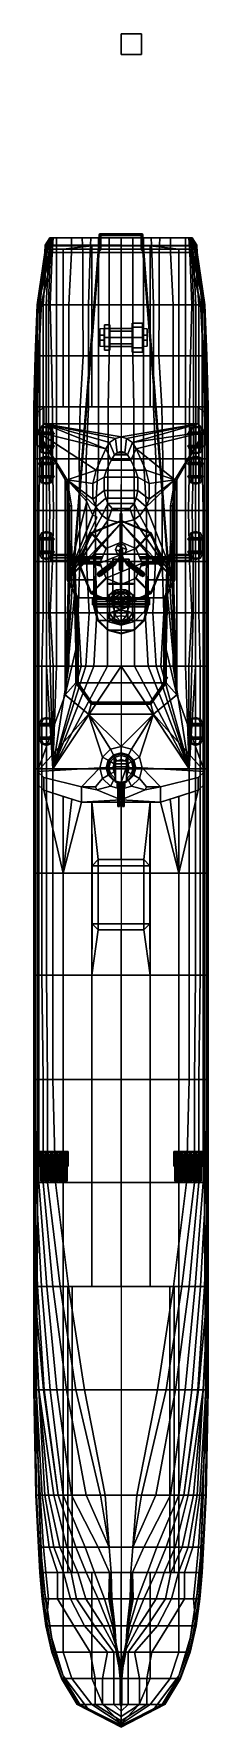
# Model space of a CAD drawing. Header units: millimetres. Extents: x -4.2 to 4.2, y -36.1 to 45.6.
import ezdxf

# ---------------------------------------------------------------- set-up
doc = ezdxf.new("R2010")
doc.units = ezdxf.units.MM
for name, color, linetype in [('flag', 1, 'Continuous'), ('h2', 7, 'Continuous'), ('railings', 6, 'Continuous'), ('sleeve', 5, 'Continuous'), ('superstructure', 3, 'Continuous'), ('tube', 1, 'Continuous'), ('turret', 2, 'Continuous')]:
    doc.layers.add(name, color=color, linetype=linetype)

msp = doc.modelspace()

# ---------------------------------------------------------------- linework, layer by layer
for points in [[(1, 45.62, 1), (1, 45.62), (0, 45.62), (0, 45.62, 1)], [(1, 45.62), (1, 44.62), (0, 44.62), (0, 45.62)], [(0, 45.62), (0, 44.62), (0, 44.62, 1), (0, 45.62, 1)], [(0, 45.62, 1), (0, 44.62, 1), (1, 44.62, 1), (1, 45.62, 1)], [(1, 44.62, 1), (1, 44.62), (1, 45.62), (1, 45.62, 1)], [(0, 44.62, 1), (0, 44.62), (1, 44.62), (1, 44.62, 1)], [(-3.445, 35.78, 0.245), (-3.445, 35.78, -0.21), (-3.685, 35.06, -0.21), (-3.67, 35.42, 1.425)], [(-3.67, 35.42, 1.425), (-3.685, 35.06, -0.21), (-3.685, 35.06, -0.21), (-3.67, 35.39, 1.605)], [(-3.67, 35.39, 1.605), (-3.685, 35.06, -0.21), (-3.685, 35.06, -0.21), (-3.67, 35.23, 1.735)], [(-3.67, 35.23, 1.735), (-3.685, 35.06, -0.21), (-3.685, 35.06, -0.21), (-3.67, 35.06, 1.735)], [(-3.445, 35.78, 0.245), (-3.445, 35.78, 0.245), (-3.67, 35.42, 1.425), (-3.605, 35.42, 2)], [(-3.605, 35.42, 2), (-3.67, 35.42, 1.425), (-3.67, 35.39, 1.605), (-3.605, 35.39, 2.18)], [(-3.605, 35.39, 2.18), (-3.67, 35.39, 1.605), (-3.67, 35.23, 1.735), (-3.605, 35.23, 2.31)], [(-3.605, 35.23, 2.31), (-3.67, 35.23, 1.735), (-3.67, 35.06, 1.735), (-3.605, 35.06, 2.31)], [(-3.445, 35.78, 0.245), (-3.445, 35.78, 0.245), (-3.605, 35.42, 2), (-3.48, 35.42, 2.575)], [(-3.48, 35.42, 2.575), (-3.605, 35.42, 2), (-3.605, 35.39, 2.18), (-3.48, 35.39, 2.755)], [(-3.48, 35.39, 2.755), (-3.605, 35.39, 2.18), (-3.605, 35.23, 2.31), (-3.48, 35.23, 2.885)], [(-3.48, 35.23, 2.885), (-3.605, 35.23, 2.31), (-3.605, 35.06, 2.31), (-3.48, 35.06, 2.885)], [(-3.445, 35.78, 0.245), (-3.445, 35.78, 0.245), (-3.48, 35.42, 2.575), (-3.415, 35.42, 2.675)], [(-3.415, 35.42, 2.675), (-3.48, 35.42, 2.575), (-3.48, 35.39, 2.755), (-3.415, 35.39, 2.855)], [(-3.415, 35.39, 2.855), (-3.48, 35.39, 2.755), (-3.48, 35.23, 2.885), (-3.415, 35.23, 2.985)], [(-3.415, 35.23, 2.985), (-3.48, 35.23, 2.885), (-3.48, 35.06, 2.885), (-3.415, 35.06, 2.985)], [(-3.445, 35.78, 0.245), (-3.445, 35.78, 0.245), (-3.415, 35.42, 2.675), (-3.31, 35.42, 2.72)], [(0, 35.78, 0.245), (-3.445, 35.78, 0.245), (-3.31, 35.42, 2.72), (0, 35.42, 2.82)], [(0, 35.78, -0.21), (-3.445, 35.78, -0.21), (-3.445, 35.78, 0.245), (0, 35.78, 0.245)], [(-3.31, 35.42, 2.72), (-3.415, 35.42, 2.675), (-3.415, 35.39, 2.855), (-3.31, 35.39, 2.9)], [(-3.31, 35.39, 2.9), (-3.415, 35.39, 2.855), (-3.415, 35.23, 2.985), (-3.31, 35.23, 3.03)], [(-3.31, 35.23, 3.03), (-3.415, 35.23, 2.985), (-3.415, 35.06, 2.985), (-3.31, 35.06, 3.03)], [(0, 35.42, 2.82), (-3.31, 35.42, 2.72), (-3.31, 35.39, 2.9), (-1.415, 35.39, 2.98)], [(-1.415, 35.39, 2.98), (-3.31, 35.39, 2.9), (-3.31, 35.23, 3.03), (-2.8, 35.23, 3.055)], [(-1.415, 35.39, 2.98), (-1.415, 35.39, 2.98), (-2.8, 35.23, 3.055), (-1.415, 35.23, 3.11)], [(0, 35.42, 2.82), (0, 35.42, 2.82), (-1.415, 35.39, 2.98)], [(0, 35.42, 2.82), (0, 35.42, 2.82), (-1.415, 35.39, 2.98), (0, 35.39, 3)], [(0, 35.39, 3), (-1.415, 35.39, 2.98), (-1.415, 35.23, 3.11), (0, 35.23, 3.13)], [(3.445, 35.78, 0.245), (0, 35.78, 0.245), (0, 35.42, 2.82), (3.31, 35.42, 2.72)], [(-3.48, 35.06, 2.885), (-4.065, 32.54, -0.21), (-4.065, 32.54, -0.21), (-4.065, 32.54, 2.885)], [(-3.415, 35.06, 2.985), (-3.48, 35.06, 2.885), (-4.065, 32.54, 2.885), (-4.005, 32.54, 2.965)], [(-3.605, 35.06, 2.31), (-3.67, 35.06, 1.735), (-4.065, 32.54, -0.21)], [(-3.67, 35.06, 1.735), (-3.685, 35.06, -0.21), (-3.685, 35.06, -0.21), (-4.065, 32.54, -0.21)], [(-3.48, 35.06, 2.885), (-3.605, 35.06, 2.31), (-4.065, 32.54, -0.21)], [(-3.31, 35.06, 3.03), (-3.415, 35.06, 2.985), (-4.005, 32.54, 2.965), (-3.87, 32.54, 3)], [(-4.065, 32.54, 2.885), (-4.065, 32.54, -0.21), (-4.16, 30.07, -0.21), (-4.16, 30.07, 2.885)], [(-4.005, 32.54, 2.965), (-4.065, 32.54, 2.885), (-4.16, 30.07, 2.885), (-4.095, 30.07, 2.965)], [(-3.87, 32.54, 3), (-4.005, 32.54, 2.965), (-4.095, 30.07, 2.965), (-3.99, 30.07, 2.995)], [(-4.16, 30.07, 2.885), (-4.16, 30.07, -0.21), (-4.225, 27.62, -0.21), (-4.225, 27.62, 2.885)], [(-4.095, 30.07, 2.965), (-4.16, 30.07, 2.885), (-4.225, 27.62, 2.885), (-4.155, 27.62, 2.965)], [(-3.99, 30.07, 2.995), (-4.095, 30.07, 2.965), (-4.155, 27.62, 2.965), (-4.045, 27.62, 2.99)], [(-4.225, 27.62, 2.885), (-4.225, 27.62, -0.21), (-4.225, 25.1, -0.21), (-4.225, 25.1, 2.885)], [(-4.155, 27.62, 2.965), (-4.225, 27.62, 2.885), (-4.225, 25.1, 2.885), (-4.155, 25.1, 2.965)], [(-4.045, 27.62, 2.99), (-4.155, 27.62, 2.965), (-4.155, 25.1, 2.965), (-4.045, 25.1, 2.99)], [(-4.225, 25.1, 2.885), (-4.225, 25.1, -0.21), (-4.225, 22.61, -0.21), (-4.225, 22.61, 2.885)], [(-4.155, 25.1, 2.965), (-4.225, 25.1, 2.885), (-4.225, 22.61, 2.885), (-4.155, 22.61, 2.965)], [(-4.045, 25.1, 2.99), (-4.155, 25.1, 2.965), (-4.155, 22.61, 2.965), (-4.045, 22.61, 2.99)], [(-4.225, 22.61, 2.885), (-4.225, 22.61, -0.21), (-4.225, 20.15, -0.21), (-4.225, 20.15, 2.885)], [(-4.155, 22.61, 2.965), (-4.225, 22.61, 2.885), (-4.225, 20.15, 2.885), (-4.155, 20.15, 2.965)], [(-4.045, 22.61, 2.99), (-4.155, 22.61, 2.965), (-4.155, 20.15, 2.965), (-4.045, 20.15, 2.99)], [(-4.225, 20.15, 2.885), (-4.225, 20.15, -0.21), (-4.225, 17.67, -0.21), (-4.225, 17.67, 2.885)], [(-4.155, 20.15, 2.965), (-4.225, 20.15, 2.885), (-4.225, 17.67, 2.885), (-4.155, 17.67, 2.965)], [(-4.045, 20.15, 2.99), (-4.155, 20.15, 2.965), (-4.155, 17.67, 2.965), (-4.045, 17.67, 2.99)], [(-4.225, 17.67, 2.885), (-4.225, 17.67, -0.21), (-4.225, 15.1, -0.21), (-4.225, 15.1, 2.885)], [(-4.155, 17.67, 2.965), (-4.225, 17.67, 2.885), (-4.225, 15.1, 2.885), (-4.155, 15.1, 2.965)], [(-4.045, 17.67, 2.99), (-4.155, 17.67, 2.965), (-4.155, 15.1, 2.965), (-4.045, 15.1, 2.99)], [(-4.225, 15.1, 2.885), (-4.225, 15.1, -0.21), (-4.225, 10.14, -0.21), (-4.225, 10.14, 2.885)], [(-4.155, 15.1, 2.965), (-4.225, 15.1, 2.885), (-4.225, 10.14, 2.885), (-4.155, 10.14, 2.965)], [(-4.045, 15.1, 2.99), (-4.155, 15.1, 2.965), (-4.155, 10.14, 2.965), (-4.045, 10.14, 2.99)], [(-4.225, 10.14, 2.885), (-4.225, 10.14, -0.21), (-4.225, 5.1, -0.21), (-4.225, 5.1, 2.885)], [(-4.155, 10.14, 2.965), (-4.225, 10.14, 2.885), (-4.225, 5.1, 2.885), (-4.155, 5.1, 2.965)], [(-4.045, 10.14, 2.99), (-4.155, 10.14, 2.965), (-4.155, 5.1, 2.965), (-4.045, 5.1, 2.99)], [(-4.225, 5.1, 2.885), (-4.225, 5.1, -0.21), (-4.225, 0.18, -0.21), (-4.225, 0.18, 2.885)], [(-4.155, 5.1, 2.965), (-4.225, 5.1, 2.885), (-4.225, 0.18, 2.885), (-4.155, 0.18, 2.965)], [(-4.045, 5.1, 2.99), (-4.155, 5.1, 2.965), (-4.155, 0.18, 2.965), (-4.045, 0.18, 2.99)], [(-4.225, 0.18, 2.885), (-4.225, 0.18, -0.21), (-4.225, -4.86, -0.21), (-4.225, -4.86, 2.825)], [(-4.155, 0.18, 2.965), (-4.225, 0.18, 2.885), (-4.225, -4.86, 2.825), (-4.155, -4.86, 2.92)], [(-4.045, 0.18, 2.99), (-4.155, 0.18, 2.965), (-4.155, -4.86, 2.92), (-4.045, -4.86, 2.955)], [(-4.225, -4.86, 2.825), (-4.225, -4.86, -0.21), (-4.225, -9.84, -0.21), (-4.225, -9.84, 2.825)], [(-4.155, -4.86, 2.92), (-4.225, -4.86, 2.825), (-4.225, -9.84, 2.825), (-4.155, -9.84, 2.92)], [(-4.045, -4.86, 2.955), (-4.155, -4.86, 2.92), (-4.155, -9.84, 2.92), (-4.045, -9.84, 2.955)], [(-4.225, -9.84, 2.825), (-4.225, -9.84, -0.21), (-4.225, -14.86, -0.05), (-4.225, -14.86, 2.98)], [(-4.225, -9.84, -0.21), (-4.225, -9.84, -0.21), (-4.2, -14.86, -0.21), (-4.225, -14.86, -0.05)], [(-4.155, -9.84, 2.92), (-4.225, -9.84, 2.825), (-4.225, -14.86, 2.98), (-4.155, -14.86, 3.095)], [(-4.045, -9.84, 2.955), (-4.155, -9.84, 2.92), (-4.155, -14.86, 3.095), (-4.07, -14.86, 3.125)], [(-4.225, -14.86, 2.98), (-4.225, -14.86, 2.98), (-4.225, -19.85, 1.765), (-4.225, -19.85, 3.355)], [(-4.225, -14.86, -0.05), (-4.2, -14.86, -0.21), (-3.755, -19.85, -0.21), (-3.98, -19.85, 0.37)], [(-4.225, -14.86, 2.98), (-4.225, -14.86, -0.05), (-4.115, -19.85, 0.95), (-4.225, -19.85, 1.765)], [(-4.225, -14.86, -0.05), (-4.225, -14.86, -0.05), (-3.98, -19.85, 0.37), (-4.115, -19.85, 0.95)], [(-4.155, -14.86, 3.095), (-4.225, -14.86, 2.98), (-4.225, -19.85, 3.355), (-4.175, -19.85, 3.45)], [(-4.07, -14.86, 3.125), (-4.155, -14.86, 3.095), (-4.175, -19.85, 3.45), (-4.1, -19.85, 3.5)], [(-4.225, -19.85, 3.355), (-4.225, -19.85, 1.765), (-3.92, -24.925, 1.775), (-4.13, -24.925, 3.765)], [(-4.225, -19.85, 1.765), (-4.115, -19.85, 0.95), (-3.82, -24.925, 1.16), (-3.92, -24.925, 1.775)], [(-4.175, -19.85, 3.45), (-4.225, -19.85, 3.355), (-4.13, -24.925, 3.765), (-4.095, -24.925, 3.845)], [(-4.1, -19.85, 3.5), (-4.175, -19.85, 3.45), (-4.095, -24.925, 3.845), (-3.985, -24.925, 3.915)], [(-4.115, -19.85, 0.95), (-3.98, -19.85, 0.37), (-3.695, -24.925, 0.765), (-3.82, -24.925, 1.16)], [(-3.98, -19.85, 0.37), (-3.98, -19.85, 0.37), (-3.255, -24.925, 0.005), (-3.505, -24.925, 0.355)], [(-3.98, -19.85, 0.37), (-3.755, -19.85, -0.21), (-3.045, -24.925, -0.21), (-3.255, -24.925, 0.005)], [(-3.98, -19.85, 0.37), (-3.98, -19.85, 0.37), (-3.505, -24.925, 0.355), (-3.695, -24.925, 0.765)], [(-4.095, -24.925, 3.845), (-4.13, -24.925, 3.765), (-4, -27.44, 3.93), (-3.97, -27.44, 4.025)], [(-4.13, -24.925, 3.765), (-3.92, -24.925, 1.775), (-3.76, -27.44, 2.965), (-4, -27.44, 3.93)], [(-3.985, -24.925, 3.915), (-4.095, -24.925, 3.845), (-3.97, -27.44, 4.025), (-3.88, -27.44, 4.095)], [(-3.92, -24.925, 1.775), (-3.82, -24.925, 1.16), (-3.475, -27.44, 1.86), (-3.76, -27.44, 2.965)], [(-3.82, -24.925, 1.16), (-3.695, -24.925, 0.765), (-3.26, -27.44, 1.28), (-3.475, -27.44, 1.86)], [(-3.695, -24.925, 0.765), (-3.505, -24.925, 0.355), (-2.965, -27.44, 0.705), (-3.26, -27.44, 1.28)], [(-3.505, -24.925, 0.355), (-3.255, -24.925, 0.005), (-2.63, -27.44, 0.235), (-2.965, -27.44, 0.705)], [(-3.255, -24.925, 0.005), (-3.045, -24.925, -0.21), (-2.195, -27.44, -0.21), (-2.63, -27.44, 0.235)], [(-4, -27.44, 3.93), (-3.76, -27.44, 2.965), (-3.64, -28.67, 3.27), (-3.935, -28.67, 4.05)], [(-3.97, -27.44, 4.025), (-4, -27.44, 3.93), (-3.935, -28.67, 4.05), (-3.88, -28.67, 4.16)], [(-3.88, -27.44, 4.095), (-3.97, -27.44, 4.025), (-3.88, -28.67, 4.16), (-3.81, -28.67, 4.195)], [(-3.76, -27.44, 2.965), (-3.475, -27.44, 1.86), (-3.07, -28.67, 1.86), (-3.64, -28.67, 3.27)], [(-3.475, -27.44, 1.86), (-3.26, -27.44, 1.28), (-2.78, -28.67, 1.28), (-3.07, -28.67, 1.86)], [(-3.26, -27.44, 1.28), (-2.965, -27.44, 0.705), (-2.42, -28.67, 0.705), (-2.78, -28.67, 1.28)], [(-2.965, -27.44, 0.705), (-2.63, -27.44, 0.235), (-2.09, -28.67, 0.235), (-2.42, -28.67, 0.705)], [(-2.63, -27.44, 0.235), (-2.195, -27.44, -0.21), (-1.695, -28.67, -0.21), (-2.09, -28.67, 0.235)], [(-3.935, -28.67, 4.05), (-3.64, -28.67, 3.27), (-3.505, -29.93, 3.51), (-3.815, -29.93, 4.095)], [(-3.935, -28.67, 4.05), (-3.935, -28.67, 4.05), (-3.815, -29.93, 4.095), (-3.825, -29.93, 4.175)], [(-3.88, -28.67, 4.16), (-3.935, -28.67, 4.05), (-3.825, -29.93, 4.175), (-3.755, -29.93, 4.285)], [(-3.81, -28.67, 4.195), (-3.88, -28.67, 4.16), (-3.755, -29.93, 4.285), (-3.655, -29.93, 4.31)], [(-3.64, -28.67, 3.27), (-3.07, -28.67, 1.86), (-3.07, -29.93, 2.71), (-3.505, -29.93, 3.51)], [(-3.07, -28.67, 1.86), (-2.78, -28.67, 1.28), (-2.44, -29.93, 1.545), (-3.07, -29.93, 2.71)], [(-2.78, -28.67, 1.28), (-2.42, -28.67, 0.705), (-2.16, -29.93, 1.07), (-2.44, -29.93, 1.545)], [(-2.42, -28.67, 0.705), (-2.09, -28.67, 0.235), (-1.705, -29.93, 0.445), (-2.16, -29.93, 1.07)], [(-2.09, -28.67, 0.235), (-1.695, -28.67, -0.21), (-1.105, -29.93, -0.21), (-1.705, -29.93, 0.445)], [(-3.825, -29.93, 4.175), (-3.815, -29.93, 4.095), (-3.64, -31.245, 4.22), (-3.64, -31.245, 4.31)], [(-3.755, -29.93, 4.285), (-3.825, -29.93, 4.175), (-3.64, -31.245, 4.31), (-3.56, -31.245, 4.4)], [(-3.815, -29.93, 4.095), (-3.505, -29.93, 3.51), (-3.625, -31.245, 4.185), (-3.64, -31.245, 4.22)], [(-3.655, -29.93, 4.31), (-3.755, -29.93, 4.285), (-3.56, -31.245, 4.4), (-3.47, -31.245, 4.43)], [(-3.505, -29.93, 3.51), (-3.07, -29.93, 2.71), (-2.29, -31.245, 2.135), (-3.625, -31.245, 4.185)], [(-3.07, -29.93, 2.71), (-2.44, -29.93, 1.545), (-1.76, -31.245, 1.365), (-2.29, -31.245, 2.135)], [(-2.44, -29.93, 1.545), (-2.16, -29.93, 1.07), (-1.29, -31.245, 0.785), (-1.76, -31.245, 1.365)], [(-2.16, -29.93, 1.07), (-1.705, -29.93, 0.445), (-0.86, -31.245, 0.23), (-1.29, -31.245, 0.785)], [(-1.705, -29.93, 0.445), (-1.105, -29.93, -0.21), (-0.58, -31.245, -0.21), (-0.86, -31.245, 0.23)], [(-3.64, -31.245, 4.22), (-3.625, -31.245, 4.185), (-3.32, -32.505, 4.255), (-3.345, -32.505, 4.32)], [(-3.64, -31.245, 4.31), (-3.64, -31.245, 4.22), (-3.345, -32.505, 4.32), (-3.345, -32.505, 4.41)], [(-3.56, -31.245, 4.4), (-3.64, -31.245, 4.31), (-3.345, -32.505, 4.41), (-3.315, -32.505, 4.455)], [(-3.625, -31.245, 4.185), (-2.29, -31.245, 2.135), (-1.495, -32.505, 1.885), (-3.32, -32.505, 4.255)], [(-3.47, -31.245, 4.43), (-3.56, -31.245, 4.4), (-3.315, -32.505, 4.455), (-3.24, -32.505, 4.51)], [(-2.29, -31.245, 2.135), (-1.76, -31.245, 1.365), (-0.655, -32.505, 1.055), (-1.495, -32.505, 1.885)], [(-1.76, -31.245, 1.365), (-1.29, -31.245, 0.785), (-0.35, -32.505, 0.675), (-0.655, -32.505, 1.055)], [(-1.29, -31.245, 0.785), (-0.86, -31.245, 0.23), (-0.175, -32.505, 0.23), (-0.35, -32.505, 0.675)], [(-0.86, -31.245, 0.23), (-0.58, -31.245, -0.21), (-0.135, -32.505, -0.21), (-0.175, -32.505, 0.23)], [(-3.345, -32.505, 4.32), (-3.32, -32.505, 4.255), (-2.85, -33.775, 4.375), (-2.875, -33.775, 4.44)], [(-3.345, -32.505, 4.41), (-3.345, -32.505, 4.32), (-2.875, -33.775, 4.44), (-2.875, -33.775, 4.52)], [(-3.315, -32.505, 4.455), (-3.345, -32.505, 4.41), (-2.875, -33.775, 4.52), (-2.855, -33.775, 4.575)], [(-3.32, -32.505, 4.255), (-1.495, -32.505, 1.885), (-1.255, -33.775, 2.64), (-2.85, -33.775, 4.375)], [(-3.24, -32.505, 4.51), (-3.315, -32.505, 4.455), (-2.855, -33.775, 4.575), (-2.755, -33.775, 4.63)], [(-1.495, -32.505, 1.885), (-0.655, -32.505, 1.055), (-0.895, -33.775, 2.285), (-1.255, -33.775, 2.64)], [(-0.655, -32.505, 1.055), (-0.35, -32.505, 0.675), (-0.35, -33.775, 1.835), (-0.895, -33.775, 2.285)], [(-0.35, -32.505, 0.675), (-0.175, -32.505, 0.23), (-0.035, -33.775, 1.62), (-0.35, -33.775, 1.835)], [(-0.175, -32.505, 0.23), (-0.135, -32.505, -0.21), (0, -33.775, 1.605), (-0.035, -33.775, 1.62)], [(-2.875, -33.775, 4.44), (-2.85, -33.775, 4.375), (-2.095, -35.04, 4.475), (-2.13, -35.04, 4.54)], [(-2.855, -33.775, 4.575), (-2.875, -33.775, 4.52), (-2.13, -35.04, 4.645), (-2.08, -35.04, 4.705)], [(-2.875, -33.775, 4.52), (-2.875, -33.775, 4.44), (-2.13, -35.04, 4.54), (-2.13, -35.04, 4.645)], [(-2.755, -33.775, 4.63), (-2.855, -33.775, 4.575), (-2.08, -35.04, 4.705), (-1.995, -35.04, 4.74)], [(-2.85, -33.775, 4.375), (-1.255, -33.775, 2.64), (-1.255, -35.04, 3.89), (-2.095, -35.04, 4.475)], [(-1.255, -33.775, 2.64), (-0.895, -33.775, 2.285), (-0.895, -35.04, 3.665), (-1.255, -35.04, 3.89)], [(-0.895, -33.775, 2.285), (-0.35, -33.775, 1.835), (-0.35, -35.04, 3.36), (-0.895, -35.04, 3.665)], [(-0.35, -33.775, 1.835), (-0.035, -33.775, 1.62), (-0.035, -35.04, 3.215), (-0.35, -35.04, 3.36)], [(-0.035, -33.775, 1.62), (0, -33.775, 1.605), (0, -35.04, 3.2), (-0.035, -35.04, 3.215)], [(-2.13, -35.04, 4.54), (-2.095, -35.04, 4.475), (0, -36.04, 4.635), (0, -36.13, 4.74)], [(-2.08, -35.04, 4.705), (-2.13, -35.04, 4.645), (0, -36.13, 4.83), (0, -36.09, 4.865)], [(-2.13, -35.04, 4.645), (-2.13, -35.04, 4.54), (0, -36.13, 4.74), (0, -36.13, 4.83)], [(-2.095, -35.04, 4.475), (-1.255, -35.04, 3.89), (0, -35.83, 4.36), (0, -36.04, 4.635)], [(-1.995, -35.04, 4.74), (-2.08, -35.04, 4.705), (0, -36.09, 4.865), (0, -36.04, 4.9)], [(-1.255, -35.04, 3.89), (-0.895, -35.04, 3.665), (0, -35.62, 4.09), (0, -35.83, 4.36)], [(-0.895, -35.04, 3.665), (-0.35, -35.04, 3.36), (0, -35.36, 3.74), (0, -35.62, 4.09)], [(-0.35, -35.04, 3.36), (-0.035, -35.04, 3.215), (0, -35.15, 3.375), (0, -35.36, 3.74)], [(-0.035, -35.04, 3.215), (0, -35.04, 3.2), (0, -35.15, 3.375)]]:
    msp.add_3dface(points)
at = {"color": 1}
for points in [[(-3.44, 35.78, -0.52), (-3.44, 35.78, -0.52), (-3.67, 35.06, -0.52), (-3.685, 35.06, -0.345)], [(-3.445, 35.78, -0.21), (-3.44, 35.78, -0.52), (-3.685, 35.06, -0.345), (-3.685, 35.06, -0.21)], [(-3.44, 35.78, -0.52), (-3.44, 35.78, -0.52), (-3.64, 35.06, -0.64), (-3.67, 35.06, -0.52)], [(-3.44, 35.78, -0.52), (-3.43, 35.78, -0.67), (-3.585, 35.06, -0.74), (-3.64, 35.06, -0.64)], [(-3.43, 35.78, -0.67), (-3.405, 35.78, -0.735), (-3.495, 35.06, -0.825), (-3.585, 35.06, -0.74)], [(-3.405, 35.78, -0.735), (-3.345, 35.78, -0.785), (-3.435, 35.06, -0.855), (-3.495, 35.06, -0.825)], [(-1.46, 35.78, -0.345), (-1.875, 35.78, -0.345), (-3.445, 35.78, -0.21), (0, 35.78, -0.21)], [(-2.405, 35.78, -0.475), (-3.13, 35.78, -0.73), (-3.445, 35.78, -0.21)], [(-1.875, 35.78, -0.345), (-2.405, 35.78, -0.475), (-3.445, 35.78, -0.21)], [(-3.13, 35.78, -0.73), (-3.285, 35.78, -0.785), (-3.445, 35.78, -0.21)], [(-3.285, 35.78, -0.785), (-3.345, 35.78, -0.785), (-3.44, 35.78, -0.52), (-3.445, 35.78, -0.21)], [(-3.345, 35.78, -0.785), (-3.405, 35.78, -0.735), (-3.43, 35.78, -0.67), (-3.44, 35.78, -0.52)], [(-3.34, 35.06, -0.855), (-3.435, 35.06, -0.855), (-3.345, 35.78, -0.785), (-3.285, 35.78, -0.785)], [(-3.13, 35.06, -0.75), (-3.34, 35.06, -0.855), (-3.285, 35.78, -0.785), (-3.13, 35.78, -0.73)], [(-2.405, 35.06, -0.5), (-3.13, 35.06, -0.75), (-3.13, 35.78, -0.73), (-2.405, 35.78, -0.475)], [(-1.85, 35.06, -0.42), (-2.405, 35.06, -0.5), (-2.405, 35.78, -0.475), (-1.875, 35.78, -0.345)], [(-1.495, 35.06, -0.42), (-1.85, 35.06, -0.42), (-1.875, 35.78, -0.345), (-1.46, 35.78, -0.345)], [(-1.085, 35.06, -0.485), (-1.495, 35.06, -0.42), (-1.46, 35.78, -0.345), (-1.085, 35.78, -0.405)], [(-1.085, 35.78, -0.405), (-1.46, 35.78, -0.345), (0, 35.78, -0.21)], [(-0.57, 35.06, -0.595), (-1.085, 35.06, -0.485), (-1.085, 35.78, -0.405), (-0.57, 35.78, -0.535)], [(-0.57, 35.78, -0.54), (-1.085, 35.78, -0.405), (0, 35.78, -0.21)], [(0, 35.06, -0.77), (-0.57, 35.06, -0.595), (-0.57, 35.78, -0.535), (0, 35.78, -0.715)], [(0, 35.78, -0.715), (-0.57, 35.78, -0.54), (0, 35.78, -0.21)], [(-3.685, 35.06, -0.21), (-3.685, 35.06, -0.345), (-4.055, 32.54, -0.345), (-4.065, 32.54, -0.21)], [(-3.685, 35.06, -0.345), (-3.67, 35.06, -0.52), (-4.015, 32.54, -0.52), (-4.055, 32.54, -0.345)], [(-3.67, 35.06, -0.52), (-3.64, 35.06, -0.64), (-3.93, 32.54, -0.685), (-4.015, 32.54, -0.52)], [(-3.64, 35.06, -0.64), (-3.585, 35.06, -0.74), (-3.77, 32.54, -0.84), (-3.93, 32.54, -0.685)], [(-3.585, 35.06, -0.74), (-3.495, 35.06, -0.825), (-3.63, 32.54, -0.93), (-3.77, 32.54, -0.84)], [(-3.495, 35.06, -0.825), (-3.435, 35.06, -0.855), (-3.515, 32.54, -0.97), (-3.63, 32.54, -0.93)], [(-3.425, 32.54, -0.97), (-3.515, 32.54, -0.97), (-3.435, 35.06, -0.855), (-3.34, 35.06, -0.855)], [(-3.13, 32.54, -0.82), (-3.425, 32.54, -0.97), (-3.34, 35.06, -0.855), (-3.13, 35.06, -0.75)], [(-2.53, 32.54, -0.515), (-3.13, 32.54, -0.82), (-3.13, 35.06, -0.75), (-2.405, 35.06, -0.5)], [(-1.85, 32.54, -0.46), (-2.53, 32.54, -0.515), (-2.405, 35.06, -0.5), (-1.85, 35.06, -0.42)], [(-1.575, 32.54, -0.46), (-1.85, 32.54, -0.46), (-1.85, 35.06, -0.42), (-1.495, 35.06, -0.42)], [(-1.085, 32.54, -0.53), (-1.575, 32.54, -0.46), (-1.495, 35.06, -0.42), (-1.085, 35.06, -0.485)], [(-0.57, 32.54, -0.64), (-1.085, 32.54, -0.53), (-1.085, 35.06, -0.485), (-0.57, 35.06, -0.595)], [(0, 32.54, -0.83), (-0.57, 32.54, -0.64), (-0.57, 35.06, -0.595), (0, 35.06, -0.77)], [(-4.065, 32.54, -0.21), (-4.055, 32.54, -0.345), (-4.125, 30.07, -0.525), (-4.16, 30.07, -0.21)], [(-4.055, 32.54, -0.345), (-4.015, 32.54, -0.52), (-4.065, 30.07, -0.68), (-4.125, 30.07, -0.525)], [(-4.015, 32.54, -0.52), (-3.93, 32.54, -0.685), (-3.93, 30.07, -0.875), (-4.065, 30.07, -0.68)], [(-3.93, 32.54, -0.685), (-3.77, 32.54, -0.84), (-3.77, 30.07, -1.005), (-3.93, 30.07, -0.875)], [(-3.77, 32.54, -0.84), (-3.63, 32.54, -0.93), (-3.63, 30.07, -1.07), (-3.77, 30.07, -1.005)], [(-3.63, 32.54, -0.93), (-3.515, 32.54, -0.97), (-3.515, 30.07, -1.09), (-3.63, 30.07, -1.07)], [(-3.37, 30.07, -1.09), (-3.515, 30.07, -1.09), (-3.515, 32.54, -0.97), (-3.425, 32.54, -0.97)], [(-3.13, 30.07, -0.96), (-3.37, 30.07, -1.09), (-3.425, 32.54, -0.97), (-3.13, 32.54, -0.82)], [(-2.53, 30.07, -0.66), (-3.13, 30.07, -0.96), (-3.13, 32.54, -0.82), (-2.53, 32.54, -0.515)], [(-1.83, 30.07, -0.485), (-2.53, 30.07, -0.66), (-2.53, 32.54, -0.515), (-1.85, 32.54, -0.46)], [(-1.575, 30.07, -0.485), (-1.83, 30.07, -0.485), (-1.85, 32.54, -0.46), (-1.575, 32.54, -0.46)], [(-1.085, 30.07, -0.575), (-1.575, 30.07, -0.485), (-1.575, 32.54, -0.46), (-1.085, 32.54, -0.53)], [(-0.57, 30.07, -0.735), (-1.085, 30.07, -0.575), (-1.085, 32.54, -0.53), (-0.57, 32.54, -0.64)], [(0, 30.07, -0.985), (-0.57, 30.07, -0.735), (-0.57, 32.54, -0.64), (0, 32.54, -0.83)], [(-4.125, 30.07, -0.525), (-4.065, 30.07, -0.68), (-4.105, 27.62, -0.84), (-4.225, 27.62, -0.525)], [(-4.16, 30.07, -0.21), (-4.125, 30.07, -0.525), (-4.225, 27.62, -0.525), (-4.225, 27.62, -0.21)], [(-4.065, 30.07, -0.68), (-3.93, 30.07, -0.875), (-3.93, 27.62, -1.055), (-4.105, 27.62, -0.84)], [(-3.93, 30.07, -0.875), (-3.77, 30.07, -1.005), (-3.77, 27.62, -1.17), (-3.93, 27.62, -1.055)], [(-3.77, 30.07, -1.005), (-3.63, 30.07, -1.07), (-3.63, 27.62, -1.225), (-3.77, 27.62, -1.17)], [(-3.63, 30.07, -1.07), (-3.515, 30.07, -1.09), (-3.515, 27.62, -1.25), (-3.63, 27.62, -1.225)], [(-3.32, 27.62, -1.25), (-3.515, 27.62, -1.25), (-3.515, 30.07, -1.09), (-3.37, 30.07, -1.09)], [(-3.13, 27.62, -1.17), (-3.32, 27.62, -1.25), (-3.37, 30.07, -1.09), (-3.13, 30.07, -0.96)], [(-2.53, 27.62, -0.84), (-3.13, 27.62, -1.17), (-3.13, 30.07, -0.96), (-2.53, 30.07, -0.66)], [(-1.97, 27.62, -0.7), (-2.53, 27.62, -0.84), (-2.53, 30.07, -0.66), (-1.83, 30.07, -0.485)], [(-1.575, 27.62, -0.7), (-1.97, 27.62, -0.7), (-1.83, 30.07, -0.485), (-1.575, 30.07, -0.485)], [(-1.085, 27.62, -0.835), (-1.575, 27.62, -0.7), (-1.575, 30.07, -0.485), (-1.085, 30.07, -0.575)], [(-0.625, 27.62, -1.065), (-1.085, 27.62, -0.835), (-1.085, 30.07, -0.575), (-0.57, 30.07, -0.735)], [(0, 27.62, -1.48), (-0.625, 27.62, -1.065), (-0.57, 30.07, -0.735), (0, 30.07, -0.985)], [(-4.225, 27.62, -0.525), (-4.105, 27.62, -0.84), (-4.135, 25.1, -0.905), (-4.225, 25.1, -0.655)], [(-4.225, 27.62, -0.21), (-4.225, 27.62, -0.525), (-4.225, 25.1, -0.655), (-4.225, 25.1, -0.21)], [(-4.105, 27.62, -0.84), (-3.93, 27.62, -1.055), (-3.93, 25.1, -1.165), (-4.135, 25.1, -0.905)], [(-3.93, 27.62, -1.055), (-3.77, 27.62, -1.17), (-3.77, 25.1, -1.28), (-3.93, 25.1, -1.165)], [(-3.77, 27.62, -1.17), (-3.63, 27.62, -1.225), (-3.63, 25.1, -1.345), (-3.77, 25.1, -1.28)], [(-3.63, 27.62, -1.225), (-3.515, 27.62, -1.25), (-3.515, 25.1, -1.37), (-3.63, 25.1, -1.345)], [(-3.32, 25.1, -1.37), (-3.515, 25.1, -1.37), (-3.515, 27.62, -1.25), (-3.32, 27.62, -1.25)], [(-3.13, 25.1, -1.29), (-3.32, 25.1, -1.37), (-3.32, 27.62, -1.25), (-3.13, 27.62, -1.17)], [(-2.53, 25.1, -1.04), (-3.13, 25.1, -1.29), (-3.13, 27.62, -1.17), (-2.53, 27.62, -0.84)], [(-2.025, 25.1, -0.94), (-2.53, 25.1, -1.04), (-2.53, 27.62, -0.84), (-1.97, 27.62, -0.7)], [(-1.685, 25.1, -0.94), (-2.025, 25.1, -0.94), (-1.97, 27.62, -0.7), (-1.575, 27.62, -0.7)], [(-1.085, 25.1, -1.08), (-1.685, 25.1, -0.94), (-1.575, 27.62, -0.7), (-1.085, 27.62, -0.835)], [(-0.625, 25.1, -1.38), (-1.085, 25.1, -1.08), (-1.085, 27.62, -0.835), (-0.625, 27.62, -1.065)], [(0, 25.1, -1.98), (-0.625, 25.1, -1.38), (-0.625, 27.62, -1.065), (0, 27.62, -1.48)], [(-4.225, 25.1, -0.655), (-4.135, 25.1, -0.905), (-4.135, 22.61, -1.01), (-4.225, 22.61, -0.74)], [(-4.225, 25.1, -0.21), (-4.225, 25.1, -0.655), (-4.225, 22.61, -0.74), (-4.225, 22.61, -0.21)], [(-4.135, 25.1, -0.905), (-3.93, 25.1, -1.165), (-3.98, 22.61, -1.225), (-4.135, 22.61, -1.01)], [(-3.93, 25.1, -1.165), (-3.77, 25.1, -1.28), (-3.77, 22.61, -1.4), (-3.98, 22.61, -1.225)], [(-3.77, 25.1, -1.28), (-3.63, 25.1, -1.345), (-3.61, 22.61, -1.48), (-3.77, 22.61, -1.4)], [(-3.63, 25.1, -1.345), (-3.515, 25.1, -1.37), (-3.45, 22.61, -1.51), (-3.61, 22.61, -1.48)], [(-3.275, 22.61, -1.505), (-3.45, 22.61, -1.51), (-3.515, 25.1, -1.37), (-3.32, 25.1, -1.37)], [(-3.13, 22.61, -1.44), (-3.275, 22.61, -1.505), (-3.32, 25.1, -1.37), (-3.13, 25.1, -1.29)], [(-2.53, 22.61, -1.215), (-3.13, 22.61, -1.44), (-3.13, 25.1, -1.29), (-2.53, 25.1, -1.04)], [(-1.99, 22.61, -1.13), (-2.53, 22.61, -1.215), (-2.53, 25.1, -1.04), (-2.025, 25.1, -0.94)], [(-1.665, 22.61, -1.135), (-1.99, 22.61, -1.13), (-2.025, 25.1, -0.94), (-1.685, 25.1, -0.94)], [(-1.23, 22.61, -1.225), (-1.665, 22.61, -1.135), (-1.685, 25.1, -0.94), (-1.085, 25.1, -1.08)], [(-0.655, 22.61, -1.505), (-1.23, 22.61, -1.225), (-1.085, 25.1, -1.08), (-0.625, 25.1, -1.38)], [(0, 22.61, -1.98), (-0.655, 22.61, -1.505), (-0.625, 25.1, -1.38), (0, 25.1, -1.98)], [(-4.225, 22.61, -0.74), (-4.135, 22.61, -1.01), (-4.135, 20.15, -1.1), (-4.225, 20.15, -0.74)], [(-4.225, 22.61, -0.21), (-4.225, 22.61, -0.74), (-4.225, 20.15, -0.74), (-4.225, 20.15, -0.21)], [(-4.135, 22.61, -1.01), (-3.98, 22.61, -1.225), (-3.98, 20.15, -1.345), (-4.135, 20.15, -1.1)], [(-3.98, 22.61, -1.225), (-3.77, 22.61, -1.4), (-3.77, 20.15, -1.535), (-3.98, 20.15, -1.345)], [(-3.77, 22.61, -1.4), (-3.61, 22.61, -1.48), (-3.61, 20.15, -1.615), (-3.77, 20.15, -1.535)], [(-3.61, 22.61, -1.48), (-3.45, 22.61, -1.51), (-3.49, 20.15, -1.65), (-3.61, 20.15, -1.615)], [(-3.325, 20.15, -1.65), (-3.49, 20.15, -1.65), (-3.45, 22.61, -1.51), (-3.275, 22.61, -1.505)], [(-3.13, 20.15, -1.595), (-3.325, 20.15, -1.65), (-3.275, 22.61, -1.505), (-3.13, 22.61, -1.44)], [(-2.53, 20.15, -1.435), (-3.13, 20.15, -1.595), (-3.13, 22.61, -1.44), (-2.53, 22.61, -1.215)], [(-1.99, 20.15, -1.37), (-2.53, 20.15, -1.435), (-2.53, 22.61, -1.215), (-1.99, 22.61, -1.13)], [(-1.665, 20.15, -1.37), (-1.99, 20.15, -1.37), (-1.99, 22.61, -1.13), (-1.665, 22.61, -1.135)], [(-1.23, 20.15, -1.44), (-1.665, 20.15, -1.37), (-1.665, 22.61, -1.135), (-1.23, 22.61, -1.225)], [(-0.655, 20.15, -1.645), (-1.23, 20.15, -1.44), (-1.23, 22.61, -1.225), (-0.655, 22.61, -1.505)], [(0, 20.15, -1.98), (-0.655, 20.15, -1.645), (-0.655, 22.61, -1.505), (0, 22.61, -1.98)], [(-4.225, 20.15, -0.21), (-4.225, 20.15, -0.74), (-4.225, 17.67, -0.99), (-4.225, 17.67, -0.21)], [(-4.225, 20.15, -0.74), (-4.135, 20.15, -1.1), (-4.135, 17.67, -1.255), (-4.225, 17.67, -0.99)], [(-4.135, 20.15, -1.1), (-3.98, 20.15, -1.345), (-3.98, 17.67, -1.47), (-4.135, 17.67, -1.255)], [(-3.98, 20.15, -1.345), (-3.77, 20.15, -1.535), (-3.77, 17.67, -1.665), (-3.98, 17.67, -1.47)], [(-3.77, 20.15, -1.535), (-3.61, 20.15, -1.615), (-3.61, 17.67, -1.74), (-3.77, 17.67, -1.665)], [(-3.61, 20.15, -1.615), (-3.49, 20.15, -1.65), (-3.49, 17.67, -1.77), (-3.61, 17.67, -1.74)], [(-3.425, 17.67, -1.77), (-3.49, 17.67, -1.77), (-3.49, 20.15, -1.65), (-3.325, 20.15, -1.65)], [(-3.13, 17.67, -1.72), (-3.425, 17.67, -1.77), (-3.325, 20.15, -1.65), (-3.13, 20.15, -1.595)], [(-2.53, 17.67, -1.64), (-3.13, 17.67, -1.72), (-3.13, 20.15, -1.595), (-2.53, 20.15, -1.435)], [(-2.07, 17.67, -1.595), (-2.53, 17.67, -1.64), (-2.53, 20.15, -1.435), (-1.99, 20.15, -1.37)], [(-1.535, 17.67, -1.595), (-2.07, 17.67, -1.595), (-1.99, 20.15, -1.37), (-1.665, 20.15, -1.37)], [(-1.175, 17.67, -1.655), (-1.535, 17.67, -1.595), (-1.665, 20.15, -1.37), (-1.23, 20.15, -1.44)], [(-0.655, 17.67, -1.76), (-1.175, 17.67, -1.655), (-1.23, 20.15, -1.44), (-0.655, 20.15, -1.645)], [(0, 17.67, -1.98), (-0.655, 17.67, -1.76), (-0.655, 20.15, -1.645), (0, 20.15, -1.98)], [(-4.225, 17.67, -0.21), (-4.225, 17.67, -0.99), (-4.225, 15.1, -1.15), (-4.225, 15.1, -0.21)], [(-4.225, 17.67, -0.99), (-4.135, 17.67, -1.255), (-4.135, 15.1, -1.375), (-4.225, 15.1, -1.15)], [(-4.135, 17.67, -1.255), (-3.98, 17.67, -1.47), (-3.98, 15.1, -1.59), (-4.135, 15.1, -1.375)], [(-3.98, 17.67, -1.47), (-3.77, 17.67, -1.665), (-3.835, 15.1, -1.72), (-3.98, 15.1, -1.59)], [(-3.77, 17.67, -1.665), (-3.61, 17.67, -1.74), (-3.61, 15.1, -1.845), (-3.835, 15.1, -1.72)], [(-3.61, 17.67, -1.74), (-3.49, 17.67, -1.77), (-3.43, 15.1, -1.88), (-3.61, 15.1, -1.845)], [(-3.28, 15.1, -1.88), (-3.43, 15.1, -1.88), (-3.49, 17.67, -1.77), (-3.425, 17.67, -1.77)], [(-3.13, 15.1, -1.86), (-3.28, 15.1, -1.88), (-3.425, 17.67, -1.77), (-3.13, 17.67, -1.72)], [(-2.53, 15.1, -1.815), (-3.13, 15.1, -1.86), (-3.13, 17.67, -1.72), (-2.53, 17.67, -1.64)], [(-1.93, 15.1, -1.795), (-2.53, 15.1, -1.815), (-2.53, 17.67, -1.64), (-2.07, 17.67, -1.595)], [(-1.705, 15.1, -1.795), (-1.93, 15.1, -1.795), (-2.07, 17.67, -1.595), (-1.535, 17.67, -1.595)], [(-1.315, 15.1, -1.815), (-1.705, 15.1, -1.795), (-1.535, 17.67, -1.595), (-1.175, 17.67, -1.655)], [(-0.655, 15.1, -1.875), (-1.315, 15.1, -1.815), (-1.175, 17.67, -1.655), (-0.655, 17.67, -1.76)], [(0, 15.1, -1.98), (-0.655, 15.1, -1.875), (-0.655, 17.67, -1.76), (0, 17.67, -1.98)], [(-4.225, 15.1, -0.21), (-4.225, 15.1, -1.15), (-4.225, 10.14, -1.22), (-4.225, 10.14, -0.21)], [(-4.225, 15.1, -1.15), (-4.135, 15.1, -1.375), (-4.135, 10.14, -1.435), (-4.225, 10.14, -1.22)], [(-4.135, 15.1, -1.375), (-3.98, 15.1, -1.59), (-3.98, 10.14, -1.655), (-4.135, 10.14, -1.435)], [(-3.98, 15.1, -1.59), (-3.835, 15.1, -1.72), (-3.835, 10.14, -1.78), (-3.98, 10.14, -1.655)], [(-3.835, 15.1, -1.72), (-3.61, 15.1, -1.845), (-3.61, 10.14, -1.895), (-3.835, 10.14, -1.78)], [(-3.61, 15.1, -1.845), (-3.61, 15.1, -1.845), (-3.305, 10.14, -1.95), (-3.61, 10.14, -1.895)], [(-3.61, 15.1, -1.845), (-3.61, 15.1, -1.845), (-3.43, 15.1, -1.88), (-3.305, 10.14, -1.95)], [(-3.43, 15.1, -1.88), (-3.43, 15.1, -1.88), (-3.28, 15.1, -1.88), (-3.305, 10.14, -1.95)], [(0, 10.14, -1.99), (-3.305, 10.14, -1.95), (0, 15.1, -1.98)], [(-0.655, 15.1, -1.875), (-0.655, 15.1, -1.875), (0, 15.1, -1.98), (-3.305, 10.14, -1.95)], [(-1.315, 15.1, -1.815), (-1.315, 15.1, -1.815), (-0.655, 15.1, -1.875), (-3.305, 10.14, -1.95)], [(-1.705, 15.1, -1.795), (-1.705, 15.1, -1.795), (-1.315, 15.1, -1.815), (-3.305, 10.14, -1.95)], [(-1.93, 15.1, -1.795), (-1.93, 15.1, -1.795), (-1.705, 15.1, -1.795), (-3.305, 10.14, -1.95)], [(-2.53, 15.1, -1.815), (-2.53, 15.1, -1.815), (-1.93, 15.1, -1.795), (-3.305, 10.14, -1.95)], [(-3.13, 15.1, -1.86), (-3.13, 15.1, -1.86), (-2.53, 15.1, -1.815), (-3.305, 10.14, -1.95)], [(-3.28, 15.1, -1.88), (-3.28, 15.1, -1.88), (-3.13, 15.1, -1.86), (-3.305, 10.14, -1.95)], [(-4.225, 10.14, -1.22), (-4.135, 10.14, -1.435), (-4.135, 5.1, -1.435), (-4.225, 5.1, -1.22)], [(-4.225, 10.14, -0.21), (-4.225, 10.14, -1.22), (-4.225, 5.1, -1.22), (-4.225, 5.1, -0.21)], [(-4.135, 10.14, -1.435), (-3.98, 10.14, -1.655), (-3.98, 5.1, -1.655), (-4.135, 5.1, -1.435)], [(-3.98, 10.14, -1.655), (-3.835, 10.14, -1.78), (-3.835, 5.1, -1.78), (-3.98, 5.1, -1.655)], [(-3.835, 10.14, -1.78), (-3.61, 10.14, -1.895), (-3.61, 5.1, -1.895), (-3.835, 5.1, -1.78)], [(-3.61, 10.14, -1.895), (-3.305, 10.14, -1.95), (-3.305, 5.1, -1.95), (-3.61, 5.1, -1.895)], [(0, 5.1, -1.99), (-3.305, 5.1, -1.95), (-3.305, 10.14, -1.95), (0, 10.14, -1.99)], [(-4.225, 5.1, -0.21), (-4.225, 5.1, -1.22), (-4.225, 0.18, -1.22), (-4.225, 0.18, -0.21)], [(-4.225, 5.1, -1.22), (-4.135, 5.1, -1.435), (-4.135, 0.18, -1.435), (-4.225, 0.18, -1.22)], [(-4.135, 5.1, -1.435), (-3.98, 5.1, -1.655), (-3.98, 0.18, -1.655), (-4.135, 0.18, -1.435)], [(-3.98, 5.1, -1.655), (-3.835, 5.1, -1.78), (-3.835, 0.18, -1.78), (-3.98, 0.18, -1.655)], [(-3.835, 5.1, -1.78), (-3.61, 5.1, -1.895), (-3.61, 0.18, -1.895), (-3.835, 0.18, -1.78)], [(-3.61, 5.1, -1.895), (-3.305, 5.1, -1.95), (-3.305, 0.18, -1.95), (-3.61, 0.18, -1.895)], [(0, 0.18, -1.99), (-3.305, 0.18, -1.95), (-3.305, 5.1, -1.95), (0, 5.1, -1.99)], [(-4.225, 0.18, -0.21), (-4.225, 0.18, -1.22), (-4.225, -4.86, -1.22), (-4.225, -4.86, -0.21)], [(-4.225, 0.18, -1.22), (-4.135, 0.18, -1.435), (-4.14, -4.86, -1.495), (-4.225, -4.86, -1.22)], [(-4.135, 0.18, -1.435), (-3.98, 0.18, -1.655), (-3.98, -4.86, -1.72), (-4.14, -4.86, -1.495)], [(-3.98, 0.18, -1.655), (-3.835, 0.18, -1.78), (-3.775, -4.86, -1.885), (-3.98, -4.86, -1.72)], [(-3.835, 0.18, -1.78), (-3.61, 0.18, -1.895), (-3.56, -4.86, -1.97), (-3.775, -4.86, -1.885)], [(-3.61, 0.18, -1.895), (-3.305, 0.18, -1.95), (-3.305, -4.86, -1.99), (-3.56, -4.86, -1.97)], [(0, -4.86, -1.99), (-3.305, -4.86, -1.99), (-3.305, 0.18, -1.95), (0, 0.18, -1.99)], [(-4.225, -4.86, -1.22), (-4.14, -4.86, -1.495), (-4.125, -9.84, -1.07), (-4.225, -9.84, -0.73)], [(-4.225, -4.86, -0.21), (-4.225, -4.86, -1.22), (-4.225, -9.84, -0.73), (-4.225, -9.84, -0.21)], [(-4.14, -4.86, -1.495), (-3.98, -4.86, -1.72), (-3.98, -9.84, -1.345), (-4.125, -9.84, -1.07)], [(-3.98, -4.86, -1.72), (-3.775, -4.86, -1.885), (-3.775, -9.84, -1.585), (-3.98, -9.84, -1.345)], [(-3.775, -4.86, -1.885), (-3.56, -4.86, -1.97), (-3.56, -9.84, -1.72), (-3.775, -9.84, -1.585)], [(-3.56, -4.86, -1.97), (-3.305, -4.86, -1.99), (-3.165, -9.84, -1.845), (-3.56, -9.84, -1.72)], [(0, -9.84, -1.815), (-3.165, -9.84, -1.845), (-3.305, -4.86, -1.99), (0, -4.86, -1.99)], [(-4.225, -9.84, -0.73), (-4.125, -9.84, -1.07), (-3.845, -14.86, -1.07), (-4.045, -14.86, -0.73)], [(-4.225, -9.84, -0.21), (-4.225, -9.84, -0.73), (-4.045, -14.86, -0.73), (-4.2, -14.86, -0.21)], [(-4.125, -9.84, -1.07), (-3.98, -9.84, -1.345), (-3.595, -14.86, -1.315), (-3.845, -14.86, -1.07)], [(-3.98, -9.84, -1.345), (-3.775, -9.84, -1.585), (-3.3, -14.86, -1.515), (-3.595, -14.86, -1.315)], [(-3.775, -9.84, -1.585), (-3.56, -9.84, -1.72), (-2.94, -14.86, -1.655), (-3.3, -14.86, -1.515)], [(-3.56, -9.84, -1.72), (-3.165, -9.84, -1.845), (-2.545, -14.86, -1.7), (-2.94, -14.86, -1.655)], [(0, -14.86, -1.675), (-2.545, -14.86, -1.7), (-3.165, -9.84, -1.845), (0, -9.84, -1.815)], [(-4.2, -14.86, -0.21), (-4.045, -14.86, -0.73), (-3.715, -19.85, -0.295), (-3.755, -19.85, -0.21)], [(-4.045, -14.86, -0.73), (-3.845, -14.86, -1.07), (-3.435, -19.85, -0.72), (-3.715, -19.85, -0.295)], [(-3.845, -14.86, -1.07), (-3.595, -14.86, -1.315), (-3.115, -19.85, -1.015), (-3.435, -19.85, -0.72)], [(-3.595, -14.86, -1.315), (-3.3, -14.86, -1.515), (-2.64, -19.85, -1.3), (-3.115, -19.85, -1.015)], [(-3.3, -14.86, -1.515), (-2.94, -14.86, -1.655), (-2.19, -19.85, -1.465), (-2.64, -19.85, -1.3)], [(-2.94, -14.86, -1.655), (-2.545, -14.86, -1.7), (-1.76, -19.85, -1.53), (-2.19, -19.85, -1.465)], [(0, -19.85, -1.53), (-1.76, -19.85, -1.53), (-2.545, -14.86, -1.7), (0, -14.86, -1.675)], [(-3.755, -19.85, -0.21), (-3.715, -19.85, -0.295), (-3.045, -24.925, -0.21)], [(-3.715, -19.85, -0.295), (-3.435, -19.85, -0.72), (-2.795, -24.925, -0.425), (-3.045, -24.925, -0.21)], [(-3.435, -19.85, -0.72), (-3.115, -19.85, -1.015), (-2.395, -24.925, -0.695), (-2.795, -24.925, -0.425)], [(-3.115, -19.85, -1.015), (-2.64, -19.85, -1.3), (-1.69, -24.925, -1.065), (-2.395, -24.925, -0.695)], [(-2.64, -19.85, -1.3), (-2.19, -19.85, -1.465), (-0.99, -24.925, -1.325), (-1.69, -24.925, -1.065)], [(-2.19, -19.85, -1.465), (-1.76, -19.85, -1.53), (-0.765, -24.925, -1.37), (-0.99, -24.925, -1.325)], [(0, -24.925, -1.37), (-0.765, -24.925, -1.37), (-1.76, -19.85, -1.53), (0, -19.85, -1.53)], [(-3.045, -24.925, -0.21), (-2.795, -24.925, -0.425), (-1.74, -27.44, -0.595), (-2.195, -27.44, -0.21)], [(-2.795, -24.925, -0.425), (-2.395, -24.925, -0.695), (-1.1, -27.44, -1.01), (-1.74, -27.44, -0.595)], [(-2.395, -24.925, -0.695), (-1.69, -24.925, -1.065), (-0.57, -27.44, -1.285), (-1.1, -27.44, -1.01)], [(-1.69, -24.925, -1.065), (-0.99, -24.925, -1.325), (-0.57, -27.44, -1.285)], [(-0.99, -24.925, -1.325), (-0.765, -24.925, -1.37), (-0.57, -27.44, -1.285)], [(0, -27.44, -1.285), (-0.57, -27.44, -1.285), (-0.765, -24.925, -1.37), (0, -24.925, -1.37)], [(-2.195, -27.44, -0.21), (-1.74, -27.44, -0.595), (-1.28, -28.67, -0.595), (-1.695, -28.67, -0.21)], [(-1.74, -27.44, -0.595), (-1.1, -27.44, -1.01), (-0.56, -28.67, -1.225), (-1.28, -28.67, -0.595)], [(-1.1, -27.44, -1.01), (-0.57, -27.44, -1.285), (-0.48, -28.67, -1.25), (-0.56, -28.67, -1.225)], [(0, -28.67, -1.25), (-0.48, -28.67, -1.25), (-0.57, -27.44, -1.285), (0, -27.44, -1.285)], [(-1.695, -28.67, -0.21), (-1.28, -28.67, -0.595), (-0.795, -29.93, -0.595), (-1.105, -29.93, -0.21)], [(-1.28, -28.67, -0.595), (-0.56, -28.67, -1.225), (-0.59, -29.93, -0.955), (-0.795, -29.93, -0.595)], [(-0.56, -28.67, -1.225), (-0.56, -28.67, -1.225), (-0.505, -29.93, -1.16), (-0.59, -29.93, -0.955)], [(-0.56, -28.67, -1.225), (-0.48, -28.67, -1.25), (-0.45, -29.93, -1.22), (-0.505, -29.93, -1.16)], [(0, -29.93, -1.22), (-0.45, -29.93, -1.22), (-0.48, -28.67, -1.25), (0, -28.67, -1.25)], [(-1.105, -29.93, -0.21), (-0.795, -29.93, -0.595), (-0.415, -31.245, -0.595), (-0.58, -31.245, -0.21)], [(-0.795, -29.93, -0.595), (-0.59, -29.93, -0.955), (-0.35, -31.245, -0.955), (-0.415, -31.245, -0.595)], [(-0.59, -29.93, -0.955), (-0.505, -29.93, -1.16), (-0.35, -31.245, -1.14), (-0.35, -31.245, -0.955)], [(-0.505, -29.93, -1.16), (-0.45, -29.93, -1.22), (-0.295, -31.245, -1.17), (-0.35, -31.245, -1.14)], [(0, -31.245, -1.17), (-0.295, -31.245, -1.17), (-0.45, -29.93, -1.22), (0, -29.93, -1.22)], [(-0.58, -31.245, -0.21), (-0.415, -31.245, -0.595), (-0.155, -32.505, -0.605), (-0.135, -32.505, -0.21)], [(-0.415, -31.245, -0.595), (-0.415, -31.245, -0.595), (-0.185, -32.505, -0.775), (-0.155, -32.505, -0.605)], [(-0.415, -31.245, -0.595), (-0.35, -31.245, -0.955), (-0.235, -32.505, -0.955), (-0.185, -32.505, -0.775)], [(-0.35, -31.245, -0.955), (-0.35, -31.245, -1.14), (-0.24, -32.505, -1.09), (-0.235, -32.505, -0.955)], [(-0.35, -31.245, -1.14), (-0.295, -31.245, -1.17), (-0.22, -32.505, -1.115), (-0.24, -32.505, -1.09)], [(0, -32.505, -1.115), (-0.22, -32.505, -1.115), (-0.295, -31.245, -1.17), (0, -31.245, -1.17)], [(-0.24, -32.505, -1.09), (-0.22, -32.505, -1.115), (-0.05, -33.115, -1.08), (-0.095, -33.115, -1.04)], [(-0.235, -32.505, -0.955), (-0.24, -32.505, -1.09), (-0.095, -33.115, -1.04), (-0.125, -33.115, -0.955)], [(-0.185, -32.505, -0.775), (-0.235, -32.505, -0.955), (-0.125, -33.115, -0.955), (-0.07, -33.115, -0.775)], [(0, -33.115, -1.08), (-0.05, -33.115, -1.08), (-0.22, -32.505, -1.115), (0, -32.505, -1.115)], [(-0.155, -32.505, -0.605), (-0.185, -32.505, -0.775), (-0.07, -33.115, -0.775), (-0.03, -33.115, -0.71)], [(-0.135, -32.505, -0.21), (-0.155, -32.505, -0.605), (-0.03, -33.115, -0.71), (0, -33.115, -0.7)], [(-0.07, -33.115, -0.775), (-0.125, -33.115, -0.955), (0, -33.19, -0.955), (0, -33.22, -0.775)], [(-0.125, -33.115, -0.955), (-0.095, -33.115, -1.04), (0, -33.16, -1.04), (0, -33.19, -0.955)], [(-0.095, -33.115, -1.04), (-0.05, -33.115, -1.08), (0, -33.13, -1.07), (0, -33.16, -1.04)], [(-0.03, -33.115, -0.71), (-0.07, -33.115, -0.775), (0, -33.22, -0.775), (0, -33.18, -0.71)], [(0, -33.13, -1.07), (0, -33.13, -1.07), (-0.05, -33.115, -1.08), (0, -33.115, -1.08)], [(0, -33.115, -0.7), (-0.03, -33.115, -0.71), (0, -33.18, -0.71), (0, -33.15, -0.7)]]:
    msp.add_3dface(points, dxfattribs=at)
at = {"color": 2}
for points in [[(-2.8, 35.23, 3.055), (-3.31, 35.23, 3.03), (-3.31, 35.06, 3.03), (-2.8, 35.06, 3.055)], [(-1.415, 35.23, 3.11), (-2.8, 35.23, 3.055), (-2.8, 35.06, 3.055), (-1.415, 35.06, 3.11)], [(0, 35.23, 3.13), (-1.415, 35.23, 3.11), (-1.415, 35.06, 3.11), (0, 35.06, 3.13)], [(-2.8, 35.06, 3.055), (-3.31, 35.06, 3.03), (-3.87, 32.54, 3), (-2.8, 32.54, 3.055)], [(-1.415, 35.06, 3.11), (-2.8, 35.06, 3.055), (-2.8, 32.54, 3.055), (-1.415, 32.54, 3.11)], [(0, 35.06, 3.13), (-1.415, 35.06, 3.11), (-1.415, 32.54, 3.11), (0, 32.54, 3.13)], [(-2.8, 32.54, 3.055), (-3.87, 32.54, 3), (-3.99, 30.07, 2.995), (-2.8, 30.07, 3.055)], [(-1.415, 32.54, 3.11), (-2.8, 32.54, 3.055), (-2.8, 30.07, 3.055), (-1.415, 30.07, 3.11)], [(0, 32.54, 3.13), (-1.415, 32.54, 3.11), (-1.415, 30.07, 3.11), (0, 30.07, 3.13)], [(-2.8, 30.07, 3.055), (-3.99, 30.07, 2.995), (-4.045, 27.62, 2.99), (-2.8, 27.62, 3.055)], [(-1.415, 30.07, 3.11), (-2.8, 30.07, 3.055), (-2.8, 27.62, 3.055), (-1.415, 27.62, 3.11)], [(0, 30.07, 3.13), (-1.415, 30.07, 3.11), (-1.415, 27.62, 3.11), (0, 27.62, 3.13)], [(-2.8, 27.62, 3.055), (-4.045, 27.62, 2.99), (-3.745, 27.61, 3.006), (-2.8, 27.61, 3.055)], [(-3.745, 27.61, 3.006), (-4.045, 27.62, 2.99), (-4.045, 27.32, 2.99), (-3.745, 27.61, 3.006)], [(-1.415, 27.62, 3.11), (-2.8, 27.62, 3.055), (-2.8, 27.61, 3.055), (-1.415, 27.61, 3.11)], [(0, 27.62, 3.13), (-1.415, 27.62, 3.11), (-1.415, 27.61, 3.11), (0, 27.61, 3.13)], [(-3.74, 9.102, 3.006), (-4.045, 9.4, 2.99), (-4.045, 5.1, 2.99), (-2.8, 5.1, 3.055)], [(-2.8, 8.802, 3.055), (-3.74, 9.102, 3.006), (-2.8, 5.1, 3.055)], [(-2.389, 8.67, 3.071), (-2.8, 8.802, 3.055), (-2.8, 5.1, 3.055)], [(-1.92, 8.52, 3.09), (-2.389, 8.67, 3.071), (-2.8, 5.1, 3.055)], [(-1.415, 8.52, 3.11), (-1.92, 8.52, 3.09), (-2.8, 5.1, 3.055), (-1.415, 5.1, 3.11)], [(0, 8.52, 3.13), (-1.415, 8.52, 3.11), (-1.1, 5.76, 3.114), (0, 5.76, 3.13)], [(-1.415, 8.52, 3.11), (-1.415, 8.52, 3.11), (-1.4, 5.46, 3.11), (-1.1, 5.76, 3.114)], [(-2.8, 5.1, 3.055), (-4.045, 5.1, 2.99), (-4.045, 0.18, 2.99), (-2.8, 0.18, 3.055)], [(-1.415, 5.1, 3.11), (-2.8, 5.1, 3.055), (-2.8, 0.18, 3.055), (-1.415, 0.18, 3.11)], [(-1.4, 5.1, 3.11), (-1.415, 5.1, 3.11), (-1.415, 0.18, 3.11), (-1.4, 2.66, 3.11)], [(-1.1, 2.36, 3.114), (-1.4, 2.66, 3.11), (-1.415, 0.18, 3.11)], [(0, 2.36, 3.13), (-1.1, 2.36, 3.114), (-1.415, 0.18, 3.11), (0, 0.18, 3.13)], [(-2.8, 0.18, 3.055), (-4.045, 0.18, 2.99), (-4.045, -4.86, 2.955), (-2.8, -4.86, 3.025)], [(-1.415, 0.18, 3.11), (-2.8, 0.18, 3.055), (-2.8, -4.86, 3.025), (-1.415, -4.86, 3.095)], [(0, 0.18, 3.13), (-1.415, 0.18, 3.11), (-1.415, -4.86, 3.095), (0, -4.86, 3.13)], [(-2.8, -4.86, 3.025), (-4.045, -4.86, 2.955), (-4.045, -9.84, 2.955), (-2.8, -9.84, 3.025)], [(-1.415, -4.86, 3.095), (-2.8, -4.86, 3.025), (-2.8, -9.84, 3.025), (-1.415, -9.84, 3.095)], [(0, -4.86, 3.13), (-1.415, -4.86, 3.095), (-1.415, -9.84, 3.095), (0, -9.84, 3.13)], [(-2.8, -9.84, 3.025), (-4.045, -9.84, 2.955), (-4.07, -14.86, 3.125), (-2.8, -14.86, 3.2)], [(-1.415, -9.84, 3.095), (-2.8, -9.84, 3.025), (-2.8, -14.86, 3.2), (-1.415, -14.86, 3.27)], [(0, -9.84, 3.13), (-1.415, -9.84, 3.095), (-1.415, -14.86, 3.27), (0, -14.86, 3.305)], [(-2.8, -14.86, 3.2), (-4.07, -14.86, 3.125), (-4.1, -19.85, 3.5), (-2.8, -19.85, 3.58)], [(-2.57, -14.86, 3.212), (-2.8, -14.86, 3.2), (-2.8, -19.85, 3.58), (-2.57, -19.85, 3.591)], [(-2.8, -19.85, 3.58), (-4.1, -19.85, 3.5), (-3.985, -24.925, 3.915), (-2.8, -24.925, 3.97)], [(-2.57, -19.85, 3.591), (-2.8, -19.85, 3.58), (-2.8, -24.925, 3.97), (-2.57, -24.925, 3.98)], [(-2.8, -24.925, 3.97), (-3.985, -24.925, 3.915), (-3.88, -27.44, 4.095), (-2.8, -27.44, 4.15)], [(-2.57, -24.925, 3.98), (-2.8, -24.925, 3.97), (-2.8, -27.44, 4.15), (-2.57, -27.44, 4.161)], [(-2.8, -27.44, 4.15), (-3.88, -27.44, 4.095), (-3.81, -28.67, 4.195), (-2.8, -28.67, 4.26)], [(-2.57, -27.44, 4.161), (-2.8, -27.44, 4.15), (-2.8, -28.67, 4.26), (-2.57, -28.67, 4.268)], [(-2.8, -28.67, 4.26), (-3.81, -28.67, 4.195), (-3.655, -29.93, 4.31), (-2.8, -29.93, 4.35)], [(-1.415, -28.67, 4.31), (-2.8, -28.67, 4.26), (-2.8, -29.93, 4.35), (-1.415, -29.93, 4.4)], [(0, -28.67, 4.33), (-1.415, -28.67, 4.31), (-1.415, -29.93, 4.4), (0, -29.93, 4.425)], [(-2.8, -29.93, 4.35), (-3.655, -29.93, 4.31), (-3.47, -31.245, 4.43), (-2.8, -31.245, 4.445)], [(-1.415, -29.93, 4.4), (-2.8, -29.93, 4.35), (-2.8, -31.245, 4.445), (-1.415, -31.245, 4.5)], [(0, -29.93, 4.425), (-1.415, -29.93, 4.4), (-1.415, -31.245, 4.5), (0, -31.245, 4.51)], [(-2.8, -31.245, 4.445), (-3.47, -31.245, 4.43), (-3.24, -32.505, 4.51), (-2.8, -32.505, 4.54)], [(-1.415, -31.245, 4.5), (-2.8, -31.245, 4.445), (-2.8, -32.505, 4.54), (-1.415, -32.505, 4.59)], [(0, -31.245, 4.51), (-1.415, -31.245, 4.5), (-1.415, -32.505, 4.59), (0, -32.505, 4.61)], [(-2.8, -32.505, 4.54), (-3.24, -32.505, 4.51), (-2.755, -33.775, 4.63), (-2.385, -33.775, 4.66)], [(-1.415, -32.505, 4.59), (-2.8, -32.505, 4.54), (-2.385, -33.775, 4.66), (-1.415, -33.775, 4.69)], [(0, -32.505, 4.61), (-1.415, -32.505, 4.59), (-1.415, -33.775, 4.69), (0, -33.775, 4.71)], [(-2.385, -33.775, 4.66), (-2.755, -33.775, 4.63), (-1.995, -35.04, 4.74), (-1.415, -35.04, 4.76)], [(-1.415, -33.775, 4.69), (-2.385, -33.775, 4.66), (-1.415, -35.04, 4.76), (-0.88, -35.04, 4.775)], [(0, -33.775, 4.71), (-1.415, -33.775, 4.69), (-0.88, -35.04, 4.775), (0, -35.04, 4.78)], [(-1.415, -35.04, 4.76), (-1.995, -35.04, 4.74), (0, -36.04, 4.9), (0, -35.97, 4.9)], [(-0.88, -35.04, 4.775), (-1.415, -35.04, 4.76), (0, -35.97, 4.9), (0, -35.96, 4.9)], [(0, -35.04, 4.78), (-0.88, -35.04, 4.775), (0, -35.96, 4.9), (0, -35.94, 4.9)]]:
    msp.add_3dface(points, dxfattribs=at)
at = {"layer": 'flag'}
msp.add_3dface([(0, 23.86, 14), (0, 22.36, 14), (0, 22.36, 13), (0, 23.86, 13)], dxfattribs=at)
msp.add_3dface([(0, 23.86, 14), (0, 22.36, 14), (0, 22.36, 13), (0, 23.86, 13)], dxfattribs=at)
at = {"layer": 'h2'}
for points in [[(0, 35.78, -0.21), (3.445, 35.78, -0.21), (3.445, 35.78, 0.245), (0, 35.78, 0.245)], [(0, 35.42, 2.82), (0, 35.42, 2.82), (1.415, 35.39, 2.98), (0, 35.39, 3)], [(0, 35.42, 2.82), (0, 35.42, 2.82), (1.415, 35.39, 2.98)], [(0, 35.42, 2.82), (3.31, 35.42, 2.72), (3.31, 35.39, 2.9), (1.415, 35.39, 2.98)], [(0, 35.39, 3), (1.415, 35.39, 2.98), (1.415, 35.23, 3.11), (0, 35.23, 3.13)], [(1.415, 35.39, 2.98), (1.415, 35.39, 2.98), (2.8, 35.23, 3.055), (1.415, 35.23, 3.11)], [(1.415, 35.39, 2.98), (3.31, 35.39, 2.9), (3.31, 35.23, 3.03), (2.8, 35.23, 3.055)], [(3.445, 35.78, 0.245), (3.445, 35.78, 0.245), (3.415, 35.42, 2.675), (3.31, 35.42, 2.72)], [(3.31, 35.42, 2.72), (3.415, 35.42, 2.675), (3.415, 35.39, 2.855), (3.31, 35.39, 2.9)], [(3.31, 35.39, 2.9), (3.415, 35.39, 2.855), (3.415, 35.23, 2.985), (3.31, 35.23, 3.03)], [(3.31, 35.23, 3.03), (3.415, 35.23, 2.985), (3.415, 35.06, 2.985), (3.31, 35.06, 3.03)], [(3.445, 35.78, 0.245), (3.445, 35.78, 0.245), (3.48, 35.42, 2.575), (3.415, 35.42, 2.675)], [(3.415, 35.42, 2.675), (3.48, 35.42, 2.575), (3.48, 35.39, 2.755), (3.415, 35.39, 2.855)], [(3.415, 35.39, 2.855), (3.48, 35.39, 2.755), (3.48, 35.23, 2.885), (3.415, 35.23, 2.985)], [(3.415, 35.23, 2.985), (3.48, 35.23, 2.885), (3.48, 35.06, 2.885), (3.415, 35.06, 2.985)], [(3.445, 35.78, 0.245), (3.445, 35.78, 0.245), (3.605, 35.42, 2), (3.48, 35.42, 2.575)], [(3.445, 35.78, 0.245), (3.445, 35.78, -0.21), (3.685, 35.06, -0.21), (3.67, 35.42, 1.425)], [(3.445, 35.78, 0.245), (3.445, 35.78, 0.245), (3.67, 35.42, 1.425), (3.605, 35.42, 2)], [(3.48, 35.42, 2.575), (3.605, 35.42, 2), (3.605, 35.39, 2.18), (3.48, 35.39, 2.755)], [(3.48, 35.39, 2.755), (3.605, 35.39, 2.18), (3.605, 35.23, 2.31), (3.48, 35.23, 2.885)], [(3.48, 35.23, 2.885), (3.605, 35.23, 2.31), (3.605, 35.06, 2.31), (3.48, 35.06, 2.885)], [(3.605, 35.42, 2), (3.67, 35.42, 1.425), (3.67, 35.39, 1.605), (3.605, 35.39, 2.18)], [(3.605, 35.39, 2.18), (3.67, 35.39, 1.605), (3.67, 35.23, 1.735), (3.605, 35.23, 2.31)], [(3.605, 35.23, 2.31), (3.67, 35.23, 1.735), (3.67, 35.06, 1.735), (3.605, 35.06, 2.31)], [(3.67, 35.42, 1.425), (3.685, 35.06, -0.21), (3.685, 35.06, -0.21), (3.67, 35.39, 1.605)], [(3.67, 35.39, 1.605), (3.685, 35.06, -0.21), (3.685, 35.06, -0.21), (3.67, 35.23, 1.735)], [(3.67, 35.23, 1.735), (3.685, 35.06, -0.21), (3.685, 35.06, -0.21), (3.67, 35.06, 1.735)], [(3.31, 35.06, 3.03), (3.415, 35.06, 2.985), (4.005, 32.54, 2.965), (3.87, 32.54, 3)], [(3.415, 35.06, 2.985), (3.48, 35.06, 2.885), (4.065, 32.54, 2.885), (4.005, 32.54, 2.965)], [(3.48, 35.06, 2.885), (3.605, 35.06, 2.31), (4.065, 32.54, -0.21)], [(3.48, 35.06, 2.885), (4.065, 32.54, -0.21), (4.065, 32.54, -0.21), (4.065, 32.54, 2.885)], [(3.605, 35.06, 2.31), (3.67, 35.06, 1.735), (4.065, 32.54, -0.21)], [(3.67, 35.06, 1.735), (3.685, 35.06, -0.21), (3.685, 35.06, -0.21), (4.065, 32.54, -0.21)], [(3.87, 32.54, 3), (4.005, 32.54, 2.965), (4.095, 30.07, 2.965), (3.99, 30.07, 2.995)], [(4.005, 32.54, 2.965), (4.065, 32.54, 2.885), (4.16, 30.07, 2.885), (4.095, 30.07, 2.965)], [(4.065, 32.54, 2.885), (4.065, 32.54, -0.21), (4.16, 30.07, -0.21), (4.16, 30.07, 2.885)], [(3.99, 30.07, 2.995), (4.095, 30.07, 2.965), (4.155, 27.62, 2.965), (4.045, 27.62, 2.99)], [(4.095, 30.07, 2.965), (4.16, 30.07, 2.885), (4.225, 27.62, 2.885), (4.155, 27.62, 2.965)], [(4.16, 30.07, 2.885), (4.16, 30.07, -0.21), (4.225, 27.62, -0.21), (4.225, 27.62, 2.885)], [(4.045, 27.62, 2.99), (4.155, 27.62, 2.965), (4.155, 25.1, 2.965), (4.045, 25.1, 2.99)], [(4.155, 27.62, 2.965), (4.225, 27.62, 2.885), (4.225, 25.1, 2.885), (4.155, 25.1, 2.965)], [(4.225, 27.62, 2.885), (4.225, 27.62, -0.21), (4.225, 25.1, -0.21), (4.225, 25.1, 2.885)], [(4.045, 25.1, 2.99), (4.155, 25.1, 2.965), (4.155, 22.61, 2.965), (4.045, 22.61, 2.99)], [(4.155, 25.1, 2.965), (4.225, 25.1, 2.885), (4.225, 22.61, 2.885), (4.155, 22.61, 2.965)], [(4.225, 25.1, 2.885), (4.225, 25.1, -0.21), (4.225, 22.61, -0.21), (4.225, 22.61, 2.885)], [(4.045, 22.61, 2.99), (4.155, 22.61, 2.965), (4.155, 20.15, 2.965), (4.045, 20.15, 2.99)], [(4.155, 22.61, 2.965), (4.225, 22.61, 2.885), (4.225, 20.15, 2.885), (4.155, 20.15, 2.965)], [(4.225, 22.61, 2.885), (4.225, 22.61, -0.21), (4.225, 20.15, -0.21), (4.225, 20.15, 2.885)], [(4.045, 20.15, 2.99), (4.155, 20.15, 2.965), (4.155, 17.67, 2.965), (4.045, 17.67, 2.99)], [(4.155, 20.15, 2.965), (4.225, 20.15, 2.885), (4.225, 17.67, 2.885), (4.155, 17.67, 2.965)], [(4.225, 20.15, 2.885), (4.225, 20.15, -0.21), (4.225, 17.67, -0.21), (4.225, 17.67, 2.885)], [(4.045, 17.67, 2.99), (4.155, 17.67, 2.965), (4.155, 15.1, 2.965), (4.045, 15.1, 2.99)], [(4.155, 17.67, 2.965), (4.225, 17.67, 2.885), (4.225, 15.1, 2.885), (4.155, 15.1, 2.965)], [(4.225, 17.67, 2.885), (4.225, 17.67, -0.21), (4.225, 15.1, -0.21), (4.225, 15.1, 2.885)], [(4.045, 15.1, 2.99), (4.155, 15.1, 2.965), (4.155, 10.14, 2.965), (4.045, 10.14, 2.99)], [(4.155, 15.1, 2.965), (4.225, 15.1, 2.885), (4.225, 10.14, 2.885), (4.155, 10.14, 2.965)], [(4.225, 15.1, 2.885), (4.225, 15.1, -0.21), (4.225, 10.14, -0.21), (4.225, 10.14, 2.885)], [(4.045, 10.14, 2.99), (4.155, 10.14, 2.965), (4.155, 5.1, 2.965), (4.045, 5.1, 2.99)], [(4.155, 10.14, 2.965), (4.225, 10.14, 2.885), (4.225, 5.1, 2.885), (4.155, 5.1, 2.965)], [(4.225, 10.14, 2.885), (4.225, 10.14, -0.21), (4.225, 5.1, -0.21), (4.225, 5.1, 2.885)], [(4.045, 5.1, 2.99), (4.155, 5.1, 2.965), (4.155, 0.18, 2.965), (4.045, 0.18, 2.99)], [(4.155, 5.1, 2.965), (4.225, 5.1, 2.885), (4.225, 0.18, 2.885), (4.155, 0.18, 2.965)], [(4.225, 5.1, 2.885), (4.225, 5.1, -0.21), (4.225, 0.18, -0.21), (4.225, 0.18, 2.885)], [(4.045, 0.18, 2.99), (4.155, 0.18, 2.965), (4.155, -4.86, 2.92), (4.045, -4.86, 2.955)], [(4.155, 0.18, 2.965), (4.225, 0.18, 2.885), (4.225, -4.86, 2.825), (4.155, -4.86, 2.92)], [(4.225, 0.18, 2.885), (4.225, 0.18, -0.21), (4.225, -4.86, -0.21), (4.225, -4.86, 2.825)], [(4.045, -4.86, 2.955), (4.155, -4.86, 2.92), (4.155, -9.84, 2.92), (4.045, -9.84, 2.955)], [(4.155, -4.86, 2.92), (4.225, -4.86, 2.825), (4.225, -9.84, 2.825), (4.155, -9.84, 2.92)], [(4.225, -4.86, 2.825), (4.225, -4.86, -0.21), (4.225, -9.84, -0.21), (4.225, -9.84, 2.825)], [(4.045, -9.84, 2.955), (4.155, -9.84, 2.92), (4.155, -14.86, 3.095), (4.07, -14.86, 3.125)], [(4.155, -9.84, 2.92), (4.225, -9.84, 2.825), (4.225, -14.86, 2.98), (4.155, -14.86, 3.095)], [(4.225, -9.84, -0.21), (4.225, -9.84, -0.21), (4.2, -14.86, -0.21), (4.225, -14.86, -0.05)], [(4.225, -9.84, 2.825), (4.225, -9.84, -0.21), (4.225, -14.86, -0.05), (4.225, -14.86, 2.98)], [(4.225, -14.86, -0.05), (4.2, -14.86, -0.21), (3.755, -19.85, -0.21), (3.98, -19.85, 0.37)], [(4.225, -14.86, -0.05), (4.225, -14.86, -0.05), (3.98, -19.85, 0.37), (4.115, -19.85, 0.95)], [(4.07, -14.86, 3.125), (4.155, -14.86, 3.095), (4.175, -19.85, 3.45), (4.1, -19.85, 3.5)], [(4.225, -14.86, 2.98), (4.225, -14.86, -0.05), (4.115, -19.85, 0.95), (4.225, -19.85, 1.765)], [(4.155, -14.86, 3.095), (4.225, -14.86, 2.98), (4.225, -19.85, 3.355), (4.175, -19.85, 3.45)], [(4.225, -14.86, 2.98), (4.225, -14.86, 2.98), (4.225, -19.85, 1.765), (4.225, -19.85, 3.355)], [(3.98, -19.85, 0.37), (3.755, -19.85, -0.21), (3.045, -24.925, -0.21), (3.255, -24.925, 0.005)], [(3.98, -19.85, 0.37), (3.98, -19.85, 0.37), (3.255, -24.925, 0.005), (3.505, -24.925, 0.355)], [(3.98, -19.85, 0.37), (3.98, -19.85, 0.37), (3.505, -24.925, 0.355), (3.695, -24.925, 0.765)], [(4.115, -19.85, 0.95), (3.98, -19.85, 0.37), (3.695, -24.925, 0.765), (3.82, -24.925, 1.16)], [(4.225, -19.85, 1.765), (4.115, -19.85, 0.95), (3.82, -24.925, 1.16), (3.92, -24.925, 1.775)], [(4.225, -19.85, 3.355), (4.225, -19.85, 1.765), (3.92, -24.925, 1.775), (4.13, -24.925, 3.765)], [(4.1, -19.85, 3.5), (4.175, -19.85, 3.45), (4.095, -24.925, 3.845), (3.985, -24.925, 3.915)], [(4.175, -19.85, 3.45), (4.225, -19.85, 3.355), (4.13, -24.925, 3.765), (4.095, -24.925, 3.845)], [(3.255, -24.925, 0.005), (3.045, -24.925, -0.21), (2.195, -27.44, -0.21), (2.63, -27.44, 0.235)], [(3.505, -24.925, 0.355), (3.255, -24.925, 0.005), (2.63, -27.44, 0.235), (2.965, -27.44, 0.705)], [(3.695, -24.925, 0.765), (3.505, -24.925, 0.355), (2.965, -27.44, 0.705), (3.26, -27.44, 1.28)], [(3.82, -24.925, 1.16), (3.695, -24.925, 0.765), (3.26, -27.44, 1.28), (3.475, -27.44, 1.86)], [(3.92, -24.925, 1.775), (3.82, -24.925, 1.16), (3.475, -27.44, 1.86), (3.76, -27.44, 2.965)], [(4.13, -24.925, 3.765), (3.92, -24.925, 1.775), (3.76, -27.44, 2.965), (4, -27.44, 3.93)], [(3.985, -24.925, 3.915), (4.095, -24.925, 3.845), (3.97, -27.44, 4.025), (3.88, -27.44, 4.095)], [(4.095, -24.925, 3.845), (4.13, -24.925, 3.765), (4, -27.44, 3.93), (3.97, -27.44, 4.025)], [(2.63, -27.44, 0.235), (2.195, -27.44, -0.21), (1.695, -28.67, -0.21), (2.09, -28.67, 0.235)], [(2.965, -27.44, 0.705), (2.63, -27.44, 0.235), (2.09, -28.67, 0.235), (2.42, -28.67, 0.705)], [(3.26, -27.44, 1.28), (2.965, -27.44, 0.705), (2.42, -28.67, 0.705), (2.78, -28.67, 1.28)], [(3.475, -27.44, 1.86), (3.26, -27.44, 1.28), (2.78, -28.67, 1.28), (3.07, -28.67, 1.86)], [(3.76, -27.44, 2.965), (3.475, -27.44, 1.86), (3.07, -28.67, 1.86), (3.64, -28.67, 3.27)], [(4, -27.44, 3.93), (3.76, -27.44, 2.965), (3.64, -28.67, 3.27), (3.935, -28.67, 4.05)], [(3.88, -27.44, 4.095), (3.97, -27.44, 4.025), (3.88, -28.67, 4.16), (3.81, -28.67, 4.195)], [(3.97, -27.44, 4.025), (4, -27.44, 3.93), (3.935, -28.67, 4.05), (3.88, -28.67, 4.16)], [(2.09, -28.67, 0.235), (1.695, -28.67, -0.21), (1.105, -29.93, -0.21), (1.705, -29.93, 0.445)], [(2.42, -28.67, 0.705), (2.09, -28.67, 0.235), (1.705, -29.93, 0.445), (2.16, -29.93, 1.07)], [(2.78, -28.67, 1.28), (2.42, -28.67, 0.705), (2.16, -29.93, 1.07), (2.44, -29.93, 1.545)], [(3.07, -28.67, 1.86), (2.78, -28.67, 1.28), (2.44, -29.93, 1.545), (3.07, -29.93, 2.71)], [(3.64, -28.67, 3.27), (3.07, -28.67, 1.86), (3.07, -29.93, 2.71), (3.505, -29.93, 3.51)], [(3.935, -28.67, 4.05), (3.64, -28.67, 3.27), (3.505, -29.93, 3.51), (3.815, -29.93, 4.095)], [(3.81, -28.67, 4.195), (3.88, -28.67, 4.16), (3.755, -29.93, 4.285), (3.655, -29.93, 4.31)], [(3.88, -28.67, 4.16), (3.935, -28.67, 4.05), (3.825, -29.93, 4.175), (3.755, -29.93, 4.285)], [(3.935, -28.67, 4.05), (3.935, -28.67, 4.05), (3.815, -29.93, 4.095), (3.825, -29.93, 4.175)], [(1.705, -29.93, 0.445), (1.105, -29.93, -0.21), (0.58, -31.245, -0.21), (0.86, -31.245, 0.23)], [(2.16, -29.93, 1.07), (1.705, -29.93, 0.445), (0.86, -31.245, 0.23), (1.29, -31.245, 0.785)], [(2.44, -29.93, 1.545), (2.16, -29.93, 1.07), (1.29, -31.245, 0.785), (1.76, -31.245, 1.365)], [(3.07, -29.93, 2.71), (2.44, -29.93, 1.545), (1.76, -31.245, 1.365), (2.29, -31.245, 2.135)], [(3.505, -29.93, 3.51), (3.07, -29.93, 2.71), (2.29, -31.245, 2.135), (3.625, -31.245, 4.185)], [(3.655, -29.93, 4.31), (3.755, -29.93, 4.285), (3.56, -31.245, 4.4), (3.47, -31.245, 4.43)], [(3.815, -29.93, 4.095), (3.505, -29.93, 3.51), (3.625, -31.245, 4.185), (3.64, -31.245, 4.22)], [(3.755, -29.93, 4.285), (3.825, -29.93, 4.175), (3.64, -31.245, 4.31), (3.56, -31.245, 4.4)], [(3.825, -29.93, 4.175), (3.815, -29.93, 4.095), (3.64, -31.245, 4.22), (3.64, -31.245, 4.31)], [(0.86, -31.245, 0.23), (0.58, -31.245, -0.21), (0.135, -32.505, -0.21), (0.175, -32.505, 0.23)], [(1.29, -31.245, 0.785), (0.86, -31.245, 0.23), (0.175, -32.505, 0.23), (0.35, -32.505, 0.675)], [(1.76, -31.245, 1.365), (1.29, -31.245, 0.785), (0.35, -32.505, 0.675), (0.655, -32.505, 1.055)], [(2.29, -31.245, 2.135), (1.76, -31.245, 1.365), (0.655, -32.505, 1.055), (1.495, -32.505, 1.885)], [(3.625, -31.245, 4.185), (2.29, -31.245, 2.135), (1.495, -32.505, 1.885), (3.32, -32.505, 4.255)], [(3.47, -31.245, 4.43), (3.56, -31.245, 4.4), (3.315, -32.505, 4.455), (3.24, -32.505, 4.51)], [(3.56, -31.245, 4.4), (3.64, -31.245, 4.31), (3.345, -32.505, 4.41), (3.315, -32.505, 4.455)], [(3.64, -31.245, 4.22), (3.625, -31.245, 4.185), (3.32, -32.505, 4.255), (3.345, -32.505, 4.32)], [(3.64, -31.245, 4.31), (3.64, -31.245, 4.22), (3.345, -32.505, 4.32), (3.345, -32.505, 4.41)], [(0.175, -32.505, 0.23), (0.135, -32.505, -0.21), (0, -33.775, 1.605), (0.035, -33.775, 1.62)], [(0.35, -32.505, 0.675), (0.175, -32.505, 0.23), (0.035, -33.775, 1.62), (0.35, -33.775, 1.835)], [(0.655, -32.505, 1.055), (0.35, -32.505, 0.675), (0.35, -33.775, 1.835), (0.895, -33.775, 2.285)], [(1.495, -32.505, 1.885), (0.655, -32.505, 1.055), (0.895, -33.775, 2.285), (1.255, -33.775, 2.64)], [(3.32, -32.505, 4.255), (1.495, -32.505, 1.885), (1.255, -33.775, 2.64), (2.85, -33.775, 4.375)], [(3.24, -32.505, 4.51), (3.315, -32.505, 4.455), (2.855, -33.775, 4.575), (2.755, -33.775, 4.63)], [(3.345, -32.505, 4.32), (3.32, -32.505, 4.255), (2.85, -33.775, 4.375), (2.875, -33.775, 4.44)], [(3.315, -32.505, 4.455), (3.345, -32.505, 4.41), (2.875, -33.775, 4.52), (2.855, -33.775, 4.575)], [(3.345, -32.505, 4.41), (3.345, -32.505, 4.32), (2.875, -33.775, 4.44), (2.875, -33.775, 4.52)], [(0.035, -33.775, 1.62), (0, -33.775, 1.605), (0, -35.04, 3.2), (0.035, -35.04, 3.215)], [(0.35, -33.775, 1.835), (0.035, -33.775, 1.62), (0.035, -35.04, 3.215), (0.35, -35.04, 3.36)], [(0.895, -33.775, 2.285), (0.35, -33.775, 1.835), (0.35, -35.04, 3.36), (0.895, -35.04, 3.665)], [(1.255, -33.775, 2.64), (0.895, -33.775, 2.285), (0.895, -35.04, 3.665), (1.255, -35.04, 3.89)], [(2.85, -33.775, 4.375), (1.255, -33.775, 2.64), (1.255, -35.04, 3.89), (2.095, -35.04, 4.475)], [(2.755, -33.775, 4.63), (2.855, -33.775, 4.575), (2.08, -35.04, 4.705), (1.995, -35.04, 4.74)], [(2.855, -33.775, 4.575), (2.875, -33.775, 4.52), (2.13, -35.04, 4.645), (2.08, -35.04, 4.705)], [(2.875, -33.775, 4.44), (2.85, -33.775, 4.375), (2.095, -35.04, 4.475), (2.13, -35.04, 4.54)], [(2.875, -33.775, 4.52), (2.875, -33.775, 4.44), (2.13, -35.04, 4.54), (2.13, -35.04, 4.645)], [(0.895, -35.04, 3.665), (0.35, -35.04, 3.36), (0, -35.36, 3.74), (0, -35.62, 4.09)], [(1.255, -35.04, 3.89), (0.895, -35.04, 3.665), (0, -35.62, 4.09), (0, -35.83, 4.36)], [(2.095, -35.04, 4.475), (1.255, -35.04, 3.89), (0, -35.83, 4.36), (0, -36.04, 4.635)], [(0.35, -35.04, 3.36), (0.035, -35.04, 3.215), (0, -35.15, 3.375), (0, -35.36, 3.74)], [(0.035, -35.04, 3.215), (0, -35.04, 3.2), (0, -35.15, 3.375)], [(1.995, -35.04, 4.74), (2.08, -35.04, 4.705), (0, -36.09, 4.865), (0, -36.04, 4.9)], [(2.08, -35.04, 4.705), (2.13, -35.04, 4.645), (0, -36.13, 4.83), (0, -36.09, 4.865)], [(2.13, -35.04, 4.54), (2.095, -35.04, 4.475), (0, -36.04, 4.635), (0, -36.13, 4.74)], [(2.13, -35.04, 4.645), (2.13, -35.04, 4.54), (0, -36.13, 4.74), (0, -36.13, 4.83)]]:
    msp.add_3dface(points, dxfattribs=at)
at = {"layer": 'h2', "color": 1}
for points in [[(1.46, 35.78, -0.345), (1.875, 35.78, -0.345), (3.445, 35.78, -0.21), (0, 35.78, -0.21)], [(0.57, 35.78, -0.54), (1.085, 35.78, -0.405), (0, 35.78, -0.21)], [(1.085, 35.78, -0.405), (1.46, 35.78, -0.345), (0, 35.78, -0.21)], [(0, 35.78, -0.715), (0.57, 35.78, -0.54), (0, 35.78, -0.21)], [(0, 35.06, -0.77), (0.57, 35.06, -0.595), (0.57, 35.78, -0.535), (0, 35.78, -0.715)], [(0.57, 35.06, -0.595), (1.085, 35.06, -0.485), (1.085, 35.78, -0.405), (0.57, 35.78, -0.535)], [(1.085, 35.06, -0.485), (1.495, 35.06, -0.42), (1.46, 35.78, -0.345), (1.085, 35.78, -0.405)], [(1.495, 35.06, -0.42), (1.85, 35.06, -0.42), (1.875, 35.78, -0.345), (1.46, 35.78, -0.345)], [(1.85, 35.06, -0.42), (2.405, 35.06, -0.5), (2.405, 35.78, -0.475), (1.875, 35.78, -0.345)], [(1.875, 35.78, -0.345), (2.405, 35.78, -0.475), (3.445, 35.78, -0.21)], [(2.405, 35.78, -0.475), (3.13, 35.78, -0.73), (3.445, 35.78, -0.21)], [(2.405, 35.06, -0.5), (3.13, 35.06, -0.75), (3.13, 35.78, -0.73), (2.405, 35.78, -0.475)], [(3.13, 35.78, -0.73), (3.285, 35.78, -0.785), (3.445, 35.78, -0.21)], [(3.13, 35.06, -0.75), (3.34, 35.06, -0.855), (3.285, 35.78, -0.785), (3.13, 35.78, -0.73)], [(3.285, 35.78, -0.785), (3.345, 35.78, -0.785), (3.44, 35.78, -0.52), (3.445, 35.78, -0.21)], [(3.34, 35.06, -0.855), (3.435, 35.06, -0.855), (3.345, 35.78, -0.785), (3.285, 35.78, -0.785)], [(3.345, 35.78, -0.785), (3.405, 35.78, -0.735), (3.43, 35.78, -0.67), (3.44, 35.78, -0.52)], [(3.405, 35.78, -0.735), (3.345, 35.78, -0.785), (3.435, 35.06, -0.855), (3.495, 35.06, -0.825)], [(3.43, 35.78, -0.67), (3.405, 35.78, -0.735), (3.495, 35.06, -0.825), (3.585, 35.06, -0.74)], [(3.44, 35.78, -0.52), (3.43, 35.78, -0.67), (3.585, 35.06, -0.74), (3.64, 35.06, -0.64)], [(3.445, 35.78, -0.21), (3.44, 35.78, -0.52), (3.685, 35.06, -0.345), (3.685, 35.06, -0.21)], [(3.44, 35.78, -0.52), (3.44, 35.78, -0.52), (3.67, 35.06, -0.52), (3.685, 35.06, -0.345)], [(3.44, 35.78, -0.52), (3.44, 35.78, -0.52), (3.64, 35.06, -0.64), (3.67, 35.06, -0.52)], [(0, 32.54, -0.83), (0.57, 32.54, -0.64), (0.57, 35.06, -0.595), (0, 35.06, -0.77)], [(0.57, 32.54, -0.64), (1.085, 32.54, -0.53), (1.085, 35.06, -0.485), (0.57, 35.06, -0.595)], [(1.085, 32.54, -0.53), (1.575, 32.54, -0.46), (1.495, 35.06, -0.42), (1.085, 35.06, -0.485)], [(1.575, 32.54, -0.46), (1.85, 32.54, -0.46), (1.85, 35.06, -0.42), (1.495, 35.06, -0.42)], [(1.85, 32.54, -0.46), (2.53, 32.54, -0.515), (2.405, 35.06, -0.5), (1.85, 35.06, -0.42)], [(2.53, 32.54, -0.515), (3.13, 32.54, -0.82), (3.13, 35.06, -0.75), (2.405, 35.06, -0.5)], [(3.13, 32.54, -0.82), (3.425, 32.54, -0.97), (3.34, 35.06, -0.855), (3.13, 35.06, -0.75)], [(3.425, 32.54, -0.97), (3.515, 32.54, -0.97), (3.435, 35.06, -0.855), (3.34, 35.06, -0.855)], [(3.495, 35.06, -0.825), (3.435, 35.06, -0.855), (3.515, 32.54, -0.97), (3.63, 32.54, -0.93)], [(3.585, 35.06, -0.74), (3.495, 35.06, -0.825), (3.63, 32.54, -0.93), (3.77, 32.54, -0.84)], [(3.64, 35.06, -0.64), (3.585, 35.06, -0.74), (3.77, 32.54, -0.84), (3.93, 32.54, -0.685)], [(3.67, 35.06, -0.52), (3.64, 35.06, -0.64), (3.93, 32.54, -0.685), (4.015, 32.54, -0.52)], [(3.685, 35.06, -0.345), (3.67, 35.06, -0.52), (4.015, 32.54, -0.52), (4.055, 32.54, -0.345)], [(3.685, 35.06, -0.21), (3.685, 35.06, -0.345), (4.055, 32.54, -0.345), (4.065, 32.54, -0.21)], [(0, 30.07, -0.985), (0.57, 30.07, -0.735), (0.57, 32.54, -0.64), (0, 32.54, -0.83)], [(0.57, 30.07, -0.735), (1.085, 30.07, -0.575), (1.085, 32.54, -0.53), (0.57, 32.54, -0.64)], [(1.085, 30.07, -0.575), (1.575, 30.07, -0.485), (1.575, 32.54, -0.46), (1.085, 32.54, -0.53)], [(1.575, 30.07, -0.485), (1.83, 30.07, -0.485), (1.85, 32.54, -0.46), (1.575, 32.54, -0.46)], [(1.83, 30.07, -0.485), (2.53, 30.07, -0.66), (2.53, 32.54, -0.515), (1.85, 32.54, -0.46)], [(2.53, 30.07, -0.66), (3.13, 30.07, -0.96), (3.13, 32.54, -0.82), (2.53, 32.54, -0.515)], [(3.13, 30.07, -0.96), (3.37, 30.07, -1.09), (3.425, 32.54, -0.97), (3.13, 32.54, -0.82)], [(3.37, 30.07, -1.09), (3.515, 30.07, -1.09), (3.515, 32.54, -0.97), (3.425, 32.54, -0.97)], [(3.63, 32.54, -0.93), (3.515, 32.54, -0.97), (3.515, 30.07, -1.09), (3.63, 30.07, -1.07)], [(3.77, 32.54, -0.84), (3.63, 32.54, -0.93), (3.63, 30.07, -1.07), (3.77, 30.07, -1.005)], [(3.93, 32.54, -0.685), (3.77, 32.54, -0.84), (3.77, 30.07, -1.005), (3.93, 30.07, -0.875)], [(4.015, 32.54, -0.52), (3.93, 32.54, -0.685), (3.93, 30.07, -0.875), (4.065, 30.07, -0.68)], [(4.055, 32.54, -0.345), (4.015, 32.54, -0.52), (4.065, 30.07, -0.68), (4.125, 30.07, -0.525)], [(4.065, 32.54, -0.21), (4.055, 32.54, -0.345), (4.125, 30.07, -0.525), (4.16, 30.07, -0.21)], [(0, 27.62, -1.48), (0.625, 27.62, -1.065), (0.57, 30.07, -0.735), (0, 30.07, -0.985)], [(0.625, 27.62, -1.065), (1.085, 27.62, -0.835), (1.085, 30.07, -0.575), (0.57, 30.07, -0.735)], [(1.085, 27.62, -0.835), (1.575, 27.62, -0.7), (1.575, 30.07, -0.485), (1.085, 30.07, -0.575)], [(1.575, 27.62, -0.7), (1.97, 27.62, -0.7), (1.83, 30.07, -0.485), (1.575, 30.07, -0.485)], [(1.97, 27.62, -0.7), (2.53, 27.62, -0.84), (2.53, 30.07, -0.66), (1.83, 30.07, -0.485)], [(2.53, 27.62, -0.84), (3.13, 27.62, -1.17), (3.13, 30.07, -0.96), (2.53, 30.07, -0.66)], [(3.13, 27.62, -1.17), (3.32, 27.62, -1.25), (3.37, 30.07, -1.09), (3.13, 30.07, -0.96)], [(3.32, 27.62, -1.25), (3.515, 27.62, -1.25), (3.515, 30.07, -1.09), (3.37, 30.07, -1.09)], [(3.63, 30.07, -1.07), (3.515, 30.07, -1.09), (3.515, 27.62, -1.25), (3.63, 27.62, -1.225)], [(3.77, 30.07, -1.005), (3.63, 30.07, -1.07), (3.63, 27.62, -1.225), (3.77, 27.62, -1.17)], [(3.93, 30.07, -0.875), (3.77, 30.07, -1.005), (3.77, 27.62, -1.17), (3.93, 27.62, -1.055)], [(4.065, 30.07, -0.68), (3.93, 30.07, -0.875), (3.93, 27.62, -1.055), (4.105, 27.62, -0.84)], [(4.125, 30.07, -0.525), (4.065, 30.07, -0.68), (4.105, 27.62, -0.84), (4.225, 27.62, -0.525)], [(4.16, 30.07, -0.21), (4.125, 30.07, -0.525), (4.225, 27.62, -0.525), (4.225, 27.62, -0.21)], [(0, 25.1, -1.98), (0.625, 25.1, -1.38), (0.625, 27.62, -1.065), (0, 27.62, -1.48)], [(0.625, 25.1, -1.38), (1.085, 25.1, -1.08), (1.085, 27.62, -0.835), (0.625, 27.62, -1.065)], [(1.085, 25.1, -1.08), (1.685, 25.1, -0.94), (1.575, 27.62, -0.7), (1.085, 27.62, -0.835)], [(1.685, 25.1, -0.94), (2.025, 25.1, -0.94), (1.97, 27.62, -0.7), (1.575, 27.62, -0.7)], [(2.025, 25.1, -0.94), (2.53, 25.1, -1.04), (2.53, 27.62, -0.84), (1.97, 27.62, -0.7)], [(2.53, 25.1, -1.04), (3.13, 25.1, -1.29), (3.13, 27.62, -1.17), (2.53, 27.62, -0.84)], [(3.13, 25.1, -1.29), (3.32, 25.1, -1.37), (3.32, 27.62, -1.25), (3.13, 27.62, -1.17)], [(3.32, 25.1, -1.37), (3.515, 25.1, -1.37), (3.515, 27.62, -1.25), (3.32, 27.62, -1.25)], [(3.63, 27.62, -1.225), (3.515, 27.62, -1.25), (3.515, 25.1, -1.37), (3.63, 25.1, -1.345)], [(3.77, 27.62, -1.17), (3.63, 27.62, -1.225), (3.63, 25.1, -1.345), (3.77, 25.1, -1.28)], [(3.93, 27.62, -1.055), (3.77, 27.62, -1.17), (3.77, 25.1, -1.28), (3.93, 25.1, -1.165)], [(4.105, 27.62, -0.84), (3.93, 27.62, -1.055), (3.93, 25.1, -1.165), (4.135, 25.1, -0.905)], [(4.225, 27.62, -0.525), (4.105, 27.62, -0.84), (4.135, 25.1, -0.905), (4.225, 25.1, -0.655)], [(4.225, 27.62, -0.21), (4.225, 27.62, -0.525), (4.225, 25.1, -0.655), (4.225, 25.1, -0.21)], [(0, 22.61, -1.98), (0.655, 22.61, -1.505), (0.625, 25.1, -1.38), (0, 25.1, -1.98)], [(0.655, 22.61, -1.505), (1.23, 22.61, -1.225), (1.085, 25.1, -1.08), (0.625, 25.1, -1.38)], [(1.23, 22.61, -1.225), (1.665, 22.61, -1.135), (1.685, 25.1, -0.94), (1.085, 25.1, -1.08)], [(1.665, 22.61, -1.135), (1.99, 22.61, -1.13), (2.025, 25.1, -0.94), (1.685, 25.1, -0.94)], [(1.99, 22.61, -1.13), (2.53, 22.61, -1.215), (2.53, 25.1, -1.04), (2.025, 25.1, -0.94)], [(2.53, 22.61, -1.215), (3.13, 22.61, -1.44), (3.13, 25.1, -1.29), (2.53, 25.1, -1.04)], [(3.13, 22.61, -1.44), (3.275, 22.61, -1.505), (3.32, 25.1, -1.37), (3.13, 25.1, -1.29)], [(3.275, 22.61, -1.505), (3.45, 22.61, -1.51), (3.515, 25.1, -1.37), (3.32, 25.1, -1.37)], [(3.63, 25.1, -1.345), (3.515, 25.1, -1.37), (3.45, 22.61, -1.51), (3.61, 22.61, -1.48)], [(3.77, 25.1, -1.28), (3.63, 25.1, -1.345), (3.61, 22.61, -1.48), (3.77, 22.61, -1.4)], [(3.93, 25.1, -1.165), (3.77, 25.1, -1.28), (3.77, 22.61, -1.4), (3.98, 22.61, -1.225)], [(4.135, 25.1, -0.905), (3.93, 25.1, -1.165), (3.98, 22.61, -1.225), (4.135, 22.61, -1.01)], [(4.225, 25.1, -0.655), (4.135, 25.1, -0.905), (4.135, 22.61, -1.01), (4.225, 22.61, -0.74)], [(4.225, 25.1, -0.21), (4.225, 25.1, -0.655), (4.225, 22.61, -0.74), (4.225, 22.61, -0.21)], [(0, 20.15, -1.98), (0.655, 20.15, -1.645), (0.655, 22.61, -1.505), (0, 22.61, -1.98)], [(0.655, 20.15, -1.645), (1.23, 20.15, -1.44), (1.23, 22.61, -1.225), (0.655, 22.61, -1.505)], [(1.23, 20.15, -1.44), (1.665, 20.15, -1.37), (1.665, 22.61, -1.135), (1.23, 22.61, -1.225)], [(1.665, 20.15, -1.37), (1.99, 20.15, -1.37), (1.99, 22.61, -1.13), (1.665, 22.61, -1.135)], [(1.99, 20.15, -1.37), (2.53, 20.15, -1.435), (2.53, 22.61, -1.215), (1.99, 22.61, -1.13)], [(2.53, 20.15, -1.435), (3.13, 20.15, -1.595), (3.13, 22.61, -1.44), (2.53, 22.61, -1.215)], [(3.13, 20.15, -1.595), (3.325, 20.15, -1.65), (3.275, 22.61, -1.505), (3.13, 22.61, -1.44)], [(3.325, 20.15, -1.65), (3.49, 20.15, -1.65), (3.45, 22.61, -1.51), (3.275, 22.61, -1.505)], [(3.61, 22.61, -1.48), (3.45, 22.61, -1.51), (3.49, 20.15, -1.65), (3.61, 20.15, -1.615)], [(3.77, 22.61, -1.4), (3.61, 22.61, -1.48), (3.61, 20.15, -1.615), (3.77, 20.15, -1.535)], [(3.98, 22.61, -1.225), (3.77, 22.61, -1.4), (3.77, 20.15, -1.535), (3.98, 20.15, -1.345)], [(4.135, 22.61, -1.01), (3.98, 22.61, -1.225), (3.98, 20.15, -1.345), (4.135, 20.15, -1.1)], [(4.225, 22.61, -0.74), (4.135, 22.61, -1.01), (4.135, 20.15, -1.1), (4.225, 20.15, -0.74)], [(4.225, 22.61, -0.21), (4.225, 22.61, -0.74), (4.225, 20.15, -0.74), (4.225, 20.15, -0.21)], [(0, 17.67, -1.98), (0.655, 17.67, -1.76), (0.655, 20.15, -1.645), (0, 20.15, -1.98)], [(0.655, 17.67, -1.76), (1.175, 17.67, -1.655), (1.23, 20.15, -1.44), (0.655, 20.15, -1.645)], [(1.175, 17.67, -1.655), (1.535, 17.67, -1.595), (1.665, 20.15, -1.37), (1.23, 20.15, -1.44)], [(1.535, 17.67, -1.595), (2.07, 17.67, -1.595), (1.99, 20.15, -1.37), (1.665, 20.15, -1.37)], [(2.07, 17.67, -1.595), (2.53, 17.67, -1.64), (2.53, 20.15, -1.435), (1.99, 20.15, -1.37)], [(2.53, 17.67, -1.64), (3.13, 17.67, -1.72), (3.13, 20.15, -1.595), (2.53, 20.15, -1.435)], [(3.13, 17.67, -1.72), (3.425, 17.67, -1.77), (3.325, 20.15, -1.65), (3.13, 20.15, -1.595)], [(3.425, 17.67, -1.77), (3.49, 17.67, -1.77), (3.49, 20.15, -1.65), (3.325, 20.15, -1.65)], [(3.61, 20.15, -1.615), (3.49, 20.15, -1.65), (3.49, 17.67, -1.77), (3.61, 17.67, -1.74)], [(3.77, 20.15, -1.535), (3.61, 20.15, -1.615), (3.61, 17.67, -1.74), (3.77, 17.67, -1.665)], [(3.98, 20.15, -1.345), (3.77, 20.15, -1.535), (3.77, 17.67, -1.665), (3.98, 17.67, -1.47)], [(4.135, 20.15, -1.1), (3.98, 20.15, -1.345), (3.98, 17.67, -1.47), (4.135, 17.67, -1.255)], [(4.225, 20.15, -0.74), (4.135, 20.15, -1.1), (4.135, 17.67, -1.255), (4.225, 17.67, -0.99)], [(4.225, 20.15, -0.21), (4.225, 20.15, -0.74), (4.225, 17.67, -0.99), (4.225, 17.67, -0.21)], [(0, 15.1, -1.98), (0.655, 15.1, -1.875), (0.655, 17.67, -1.76), (0, 17.67, -1.98)], [(0.655, 15.1, -1.875), (1.315, 15.1, -1.815), (1.175, 17.67, -1.655), (0.655, 17.67, -1.76)], [(1.315, 15.1, -1.815), (1.705, 15.1, -1.795), (1.535, 17.67, -1.595), (1.175, 17.67, -1.655)], [(1.705, 15.1, -1.795), (1.93, 15.1, -1.795), (2.07, 17.67, -1.595), (1.535, 17.67, -1.595)], [(1.93, 15.1, -1.795), (2.53, 15.1, -1.815), (2.53, 17.67, -1.64), (2.07, 17.67, -1.595)], [(2.53, 15.1, -1.815), (3.13, 15.1, -1.86), (3.13, 17.67, -1.72), (2.53, 17.67, -1.64)], [(3.13, 15.1, -1.86), (3.28, 15.1, -1.88), (3.425, 17.67, -1.77), (3.13, 17.67, -1.72)], [(3.28, 15.1, -1.88), (3.43, 15.1, -1.88), (3.49, 17.67, -1.77), (3.425, 17.67, -1.77)], [(3.61, 17.67, -1.74), (3.49, 17.67, -1.77), (3.43, 15.1, -1.88), (3.61, 15.1, -1.845)], [(3.77, 17.67, -1.665), (3.61, 17.67, -1.74), (3.61, 15.1, -1.845), (3.835, 15.1, -1.72)], [(3.98, 17.67, -1.47), (3.77, 17.67, -1.665), (3.835, 15.1, -1.72), (3.98, 15.1, -1.59)], [(4.135, 17.67, -1.255), (3.98, 17.67, -1.47), (3.98, 15.1, -1.59), (4.135, 15.1, -1.375)], [(4.225, 17.67, -0.99), (4.135, 17.67, -1.255), (4.135, 15.1, -1.375), (4.225, 15.1, -1.15)], [(4.225, 17.67, -0.21), (4.225, 17.67, -0.99), (4.225, 15.1, -1.15), (4.225, 15.1, -0.21)], [(0.655, 15.1, -1.875), (0.655, 15.1, -1.875), (0, 15.1, -1.98), (3.305, 10.14, -1.95)], [(0, 10.14, -1.99), (3.305, 10.14, -1.95), (0, 15.1, -1.98)], [(1.315, 15.1, -1.815), (1.315, 15.1, -1.815), (0.655, 15.1, -1.875), (3.305, 10.14, -1.95)], [(1.705, 15.1, -1.795), (1.705, 15.1, -1.795), (1.315, 15.1, -1.815), (3.305, 10.14, -1.95)], [(1.93, 15.1, -1.795), (1.93, 15.1, -1.795), (1.705, 15.1, -1.795), (3.305, 10.14, -1.95)], [(2.53, 15.1, -1.815), (2.53, 15.1, -1.815), (1.93, 15.1, -1.795), (3.305, 10.14, -1.95)], [(3.13, 15.1, -1.86), (3.13, 15.1, -1.86), (2.53, 15.1, -1.815), (3.305, 10.14, -1.95)], [(3.28, 15.1, -1.88), (3.28, 15.1, -1.88), (3.13, 15.1, -1.86), (3.305, 10.14, -1.95)], [(3.43, 15.1, -1.88), (3.43, 15.1, -1.88), (3.28, 15.1, -1.88), (3.305, 10.14, -1.95)], [(3.61, 15.1, -1.845), (3.61, 15.1, -1.845), (3.43, 15.1, -1.88), (3.305, 10.14, -1.95)], [(3.61, 15.1, -1.845), (3.61, 15.1, -1.845), (3.305, 10.14, -1.95), (3.61, 10.14, -1.895)], [(3.835, 15.1, -1.72), (3.61, 15.1, -1.845), (3.61, 10.14, -1.895), (3.835, 10.14, -1.78)], [(3.98, 15.1, -1.59), (3.835, 15.1, -1.72), (3.835, 10.14, -1.78), (3.98, 10.14, -1.655)], [(4.135, 15.1, -1.375), (3.98, 15.1, -1.59), (3.98, 10.14, -1.655), (4.135, 10.14, -1.435)], [(4.225, 15.1, -1.15), (4.135, 15.1, -1.375), (4.135, 10.14, -1.435), (4.225, 10.14, -1.22)], [(4.225, 15.1, -0.21), (4.225, 15.1, -1.15), (4.225, 10.14, -1.22), (4.225, 10.14, -0.21)], [(0, 5.1, -1.99), (3.305, 5.1, -1.95), (3.305, 10.14, -1.95), (0, 10.14, -1.99)], [(3.61, 10.14, -1.895), (3.305, 10.14, -1.95), (3.305, 5.1, -1.95), (3.61, 5.1, -1.895)], [(3.835, 10.14, -1.78), (3.61, 10.14, -1.895), (3.61, 5.1, -1.895), (3.835, 5.1, -1.78)], [(3.98, 10.14, -1.655), (3.835, 10.14, -1.78), (3.835, 5.1, -1.78), (3.98, 5.1, -1.655)], [(4.135, 10.14, -1.435), (3.98, 10.14, -1.655), (3.98, 5.1, -1.655), (4.135, 5.1, -1.435)], [(4.225, 10.14, -1.22), (4.135, 10.14, -1.435), (4.135, 5.1, -1.435), (4.225, 5.1, -1.22)], [(4.225, 10.14, -0.21), (4.225, 10.14, -1.22), (4.225, 5.1, -1.22), (4.225, 5.1, -0.21)], [(0, 0.18, -1.99), (3.305, 0.18, -1.95), (3.305, 5.1, -1.95), (0, 5.1, -1.99)], [(3.61, 5.1, -1.895), (3.305, 5.1, -1.95), (3.305, 0.18, -1.95), (3.61, 0.18, -1.895)], [(3.835, 5.1, -1.78), (3.61, 5.1, -1.895), (3.61, 0.18, -1.895), (3.835, 0.18, -1.78)], [(3.98, 5.1, -1.655), (3.835, 5.1, -1.78), (3.835, 0.18, -1.78), (3.98, 0.18, -1.655)], [(4.135, 5.1, -1.435), (3.98, 5.1, -1.655), (3.98, 0.18, -1.655), (4.135, 0.18, -1.435)], [(4.225, 5.1, -1.22), (4.135, 5.1, -1.435), (4.135, 0.18, -1.435), (4.225, 0.18, -1.22)], [(4.225, 5.1, -0.21), (4.225, 5.1, -1.22), (4.225, 0.18, -1.22), (4.225, 0.18, -0.21)], [(0, -4.86, -1.99), (3.305, -4.86, -1.99), (3.305, 0.18, -1.95), (0, 0.18, -1.99)], [(3.61, 0.18, -1.895), (3.305, 0.18, -1.95), (3.305, -4.86, -1.99), (3.56, -4.86, -1.97)], [(3.835, 0.18, -1.78), (3.61, 0.18, -1.895), (3.56, -4.86, -1.97), (3.775, -4.86, -1.885)], [(3.98, 0.18, -1.655), (3.835, 0.18, -1.78), (3.775, -4.86, -1.885), (3.98, -4.86, -1.72)], [(4.135, 0.18, -1.435), (3.98, 0.18, -1.655), (3.98, -4.86, -1.72), (4.14, -4.86, -1.495)], [(4.225, 0.18, -1.22), (4.135, 0.18, -1.435), (4.14, -4.86, -1.495), (4.225, -4.86, -1.22)], [(4.225, 0.18, -0.21), (4.225, 0.18, -1.22), (4.225, -4.86, -1.22), (4.225, -4.86, -0.21)], [(0, -9.84, -1.815), (3.165, -9.84, -1.845), (3.305, -4.86, -1.99), (0, -4.86, -1.99)], [(3.56, -4.86, -1.97), (3.305, -4.86, -1.99), (3.165, -9.84, -1.845), (3.56, -9.84, -1.72)], [(3.775, -4.86, -1.885), (3.56, -4.86, -1.97), (3.56, -9.84, -1.72), (3.775, -9.84, -1.585)], [(3.98, -4.86, -1.72), (3.775, -4.86, -1.885), (3.775, -9.84, -1.585), (3.98, -9.84, -1.345)], [(4.14, -4.86, -1.495), (3.98, -4.86, -1.72), (3.98, -9.84, -1.345), (4.125, -9.84, -1.07)], [(4.225, -4.86, -1.22), (4.14, -4.86, -1.495), (4.125, -9.84, -1.07), (4.225, -9.84, -0.73)], [(4.225, -4.86, -0.21), (4.225, -4.86, -1.22), (4.225, -9.84, -0.73), (4.225, -9.84, -0.21)], [(0, -14.86, -1.675), (2.545, -14.86, -1.7), (3.165, -9.84, -1.845), (0, -9.84, -1.815)], [(3.56, -9.84, -1.72), (3.165, -9.84, -1.845), (2.545, -14.86, -1.7), (2.94, -14.86, -1.655)], [(3.775, -9.84, -1.585), (3.56, -9.84, -1.72), (2.94, -14.86, -1.655), (3.3, -14.86, -1.515)], [(3.98, -9.84, -1.345), (3.775, -9.84, -1.585), (3.3, -14.86, -1.515), (3.595, -14.86, -1.315)], [(4.125, -9.84, -1.07), (3.98, -9.84, -1.345), (3.595, -14.86, -1.315), (3.845, -14.86, -1.07)], [(4.225, -9.84, -0.73), (4.125, -9.84, -1.07), (3.845, -14.86, -1.07), (4.045, -14.86, -0.73)], [(4.225, -9.84, -0.21), (4.225, -9.84, -0.73), (4.045, -14.86, -0.73), (4.2, -14.86, -0.21)], [(0, -19.85, -1.53), (1.76, -19.85, -1.53), (2.545, -14.86, -1.7), (0, -14.86, -1.675)], [(2.94, -14.86, -1.655), (2.545, -14.86, -1.7), (1.76, -19.85, -1.53), (2.19, -19.85, -1.465)], [(3.3, -14.86, -1.515), (2.94, -14.86, -1.655), (2.19, -19.85, -1.465), (2.64, -19.85, -1.3)], [(3.595, -14.86, -1.315), (3.3, -14.86, -1.515), (2.64, -19.85, -1.3), (3.115, -19.85, -1.015)], [(3.845, -14.86, -1.07), (3.595, -14.86, -1.315), (3.115, -19.85, -1.015), (3.435, -19.85, -0.72)], [(4.045, -14.86, -0.73), (3.845, -14.86, -1.07), (3.435, -19.85, -0.72), (3.715, -19.85, -0.295)], [(4.2, -14.86, -0.21), (4.045, -14.86, -0.73), (3.715, -19.85, -0.295), (3.755, -19.85, -0.21)], [(0, -24.925, -1.37), (0.765, -24.925, -1.37), (1.76, -19.85, -1.53), (0, -19.85, -1.53)], [(2.19, -19.85, -1.465), (1.76, -19.85, -1.53), (0.765, -24.925, -1.37), (0.99, -24.925, -1.325)], [(2.64, -19.85, -1.3), (2.19, -19.85, -1.465), (0.99, -24.925, -1.325), (1.69, -24.925, -1.065)], [(3.115, -19.85, -1.015), (2.64, -19.85, -1.3), (1.69, -24.925, -1.065), (2.395, -24.925, -0.695)], [(3.435, -19.85, -0.72), (3.115, -19.85, -1.015), (2.395, -24.925, -0.695), (2.795, -24.925, -0.425)], [(3.715, -19.85, -0.295), (3.435, -19.85, -0.72), (2.795, -24.925, -0.425), (3.045, -24.925, -0.21)], [(3.755, -19.85, -0.21), (3.715, -19.85, -0.295), (3.045, -24.925, -0.21)], [(0, -27.44, -1.285), (0.57, -27.44, -1.285), (0.765, -24.925, -1.37), (0, -24.925, -1.37)], [(1.69, -24.925, -1.065), (0.99, -24.925, -1.325), (0.57, -27.44, -1.285)], [(0.99, -24.925, -1.325), (0.765, -24.925, -1.37), (0.57, -27.44, -1.285)], [(2.395, -24.925, -0.695), (1.69, -24.925, -1.065), (0.57, -27.44, -1.285), (1.1, -27.44, -1.01)], [(2.795, -24.925, -0.425), (2.395, -24.925, -0.695), (1.1, -27.44, -1.01), (1.74, -27.44, -0.595)], [(3.045, -24.925, -0.21), (2.795, -24.925, -0.425), (1.74, -27.44, -0.595), (2.195, -27.44, -0.21)], [(0, -28.67, -1.25), (0.48, -28.67, -1.25), (0.57, -27.44, -1.285), (0, -27.44, -1.285)], [(1.1, -27.44, -1.01), (0.57, -27.44, -1.285), (0.48, -28.67, -1.25), (0.56, -28.67, -1.225)], [(1.74, -27.44, -0.595), (1.1, -27.44, -1.01), (0.56, -28.67, -1.225), (1.28, -28.67, -0.595)], [(2.195, -27.44, -0.21), (1.74, -27.44, -0.595), (1.28, -28.67, -0.595), (1.695, -28.67, -0.21)], [(0, -29.93, -1.22), (0.45, -29.93, -1.22), (0.48, -28.67, -1.25), (0, -28.67, -1.25)], [(0.56, -28.67, -1.225), (0.48, -28.67, -1.25), (0.45, -29.93, -1.22), (0.505, -29.93, -1.16)], [(0.56, -28.67, -1.225), (0.56, -28.67, -1.225), (0.505, -29.93, -1.16), (0.59, -29.93, -0.955)], [(1.28, -28.67, -0.595), (0.56, -28.67, -1.225), (0.59, -29.93, -0.955), (0.795, -29.93, -0.595)], [(1.695, -28.67, -0.21), (1.28, -28.67, -0.595), (0.795, -29.93, -0.595), (1.105, -29.93, -0.21)], [(0, -31.245, -1.17), (0.295, -31.245, -1.17), (0.45, -29.93, -1.22), (0, -29.93, -1.22)], [(0.505, -29.93, -1.16), (0.45, -29.93, -1.22), (0.295, -31.245, -1.17), (0.35, -31.245, -1.14)], [(0.795, -29.93, -0.595), (0.59, -29.93, -0.955), (0.35, -31.245, -0.955), (0.415, -31.245, -0.595)], [(0.59, -29.93, -0.955), (0.505, -29.93, -1.16), (0.35, -31.245, -1.14), (0.35, -31.245, -0.955)], [(1.105, -29.93, -0.21), (0.795, -29.93, -0.595), (0.415, -31.245, -0.595), (0.58, -31.245, -0.21)], [(0, -32.505, -1.115), (0.22, -32.505, -1.115), (0.295, -31.245, -1.17), (0, -31.245, -1.17)], [(0.58, -31.245, -0.21), (0.415, -31.245, -0.595), (0.155, -32.505, -0.605), (0.135, -32.505, -0.21)], [(0.415, -31.245, -0.595), (0.415, -31.245, -0.595), (0.185, -32.505, -0.775), (0.155, -32.505, -0.605)], [(0.415, -31.245, -0.595), (0.35, -31.245, -0.955), (0.235, -32.505, -0.955), (0.185, -32.505, -0.775)], [(0.35, -31.245, -1.14), (0.295, -31.245, -1.17), (0.22, -32.505, -1.115), (0.24, -32.505, -1.09)], [(0.35, -31.245, -0.955), (0.35, -31.245, -1.14), (0.24, -32.505, -1.09), (0.235, -32.505, -0.955)], [(0.135, -32.505, -0.21), (0.155, -32.505, -0.605), (0.03, -33.115, -0.71), (0, -33.115, -0.7)], [(0, -33.115, -1.08), (0.05, -33.115, -1.08), (0.22, -32.505, -1.115), (0, -32.505, -1.115)], [(0.155, -32.505, -0.605), (0.185, -32.505, -0.775), (0.07, -33.115, -0.775), (0.03, -33.115, -0.71)], [(0.24, -32.505, -1.09), (0.22, -32.505, -1.115), (0.05, -33.115, -1.08), (0.095, -33.115, -1.04)], [(0.185, -32.505, -0.775), (0.235, -32.505, -0.955), (0.125, -33.115, -0.955), (0.07, -33.115, -0.775)], [(0.235, -32.505, -0.955), (0.24, -32.505, -1.09), (0.095, -33.115, -1.04), (0.125, -33.115, -0.955)], [(0.03, -33.115, -0.71), (0.07, -33.115, -0.775), (0, -33.22, -0.775), (0, -33.18, -0.71)], [(0, -33.115, -0.7), (0.03, -33.115, -0.71), (0, -33.18, -0.71), (0, -33.15, -0.7)], [(0, -33.13, -1.07), (0, -33.13, -1.07), (0.05, -33.115, -1.08), (0, -33.115, -1.08)], [(0.095, -33.115, -1.04), (0.05, -33.115, -1.08), (0, -33.13, -1.07), (0, -33.16, -1.04)], [(0.125, -33.115, -0.955), (0.095, -33.115, -1.04), (0, -33.16, -1.04), (0, -33.19, -0.955)], [(0.07, -33.115, -0.775), (0.125, -33.115, -0.955), (0, -33.19, -0.955), (0, -33.22, -0.775)]]:
    msp.add_3dface(points, dxfattribs=at)
at = {"layer": 'h2', "color": 2}
for points in [[(0, 35.23, 3.13), (1.415, 35.23, 3.11), (1.415, 35.06, 3.11), (0, 35.06, 3.13)], [(1.415, 35.23, 3.11), (2.8, 35.23, 3.055), (2.8, 35.06, 3.055), (1.415, 35.06, 3.11)], [(2.8, 35.23, 3.055), (3.31, 35.23, 3.03), (3.31, 35.06, 3.03), (2.8, 35.06, 3.055)], [(0, 35.06, 3.13), (1.415, 35.06, 3.11), (1.415, 32.54, 3.11), (0, 32.54, 3.13)], [(1.415, 35.06, 3.11), (2.8, 35.06, 3.055), (2.8, 32.54, 3.055), (1.415, 32.54, 3.11)], [(2.8, 35.06, 3.055), (3.31, 35.06, 3.03), (3.87, 32.54, 3), (2.8, 32.54, 3.055)], [(0, 32.54, 3.13), (1.415, 32.54, 3.11), (1.415, 30.07, 3.11), (0, 30.07, 3.13)], [(1.415, 32.54, 3.11), (2.8, 32.54, 3.055), (2.8, 30.07, 3.055), (1.415, 30.07, 3.11)], [(2.8, 32.54, 3.055), (3.87, 32.54, 3), (3.99, 30.07, 2.995), (2.8, 30.07, 3.055)], [(0, 30.07, 3.13), (1.415, 30.07, 3.11), (1.415, 27.62, 3.11), (0, 27.62, 3.13)], [(1.415, 30.07, 3.11), (2.8, 30.07, 3.055), (2.8, 27.62, 3.055), (1.415, 27.62, 3.11)], [(2.8, 30.07, 3.055), (3.99, 30.07, 2.995), (4.045, 27.62, 2.99), (2.8, 27.62, 3.055)], [(0, 27.62, 3.13), (1.415, 27.62, 3.11), (1.415, 27.61, 3.11), (0, 27.61, 3.13)], [(1.415, 27.62, 3.11), (2.8, 27.62, 3.055), (2.8, 27.61, 3.055), (1.415, 27.61, 3.11)], [(2.8, 27.62, 3.055), (4.045, 27.62, 2.99), (3.74, 27.61, 3.006), (2.8, 27.61, 3.055)], [(3.74, 27.61, 3.006), (4.045, 27.62, 2.99), (4.045, 27.32, 2.99), (3.74, 27.61, 3.006)], [(3.74, 9.102, 3.006), (4.045, 9.4, 2.99), (4.045, 5.1, 2.99), (2.8, 5.1, 3.055)], [(2.8, 8.802, 3.055), (3.74, 9.102, 3.006), (2.8, 5.1, 3.055)], [(-1.415, 8.52, 3.11), (-1.4, 5.46, 3.11), (-1.4, 5.1, 3.11), (-1.415, 5.1, 3.11)], [(0, 8.52, 3.13), (1.415, 8.52, 3.11), (1.1, 5.76, 3.114), (0, 5.76, 3.13)], [(1.415, 8.52, 3.11), (1.415, 8.52, 3.11), (1.4, 5.46, 3.11), (1.1, 5.76, 3.114)], [(1.4, 5.46, 3.11), (1.415, 8.52, 3.11), (1.415, 5.1, 3.11), (1.4, 5.1, 3.11)], [(1.415, 8.52, 3.11), (1.92, 8.52, 3.09), (2.8, 5.1, 3.055), (1.415, 5.1, 3.11)], [(1.92, 8.52, 3.09), (2.389, 8.67, 3.071), (2.8, 5.1, 3.055)], [(2.389, 8.67, 3.071), (2.8, 8.802, 3.055), (2.8, 5.1, 3.055)], [(1.4, 5.1, 3.11), (1.415, 5.1, 3.11), (1.415, 0.18, 3.11), (1.4, 2.66, 3.11)], [(1.415, 5.1, 3.11), (2.8, 5.1, 3.055), (2.8, 0.18, 3.055), (1.415, 0.18, 3.11)], [(2.8, 5.1, 3.055), (4.045, 5.1, 2.99), (4.045, 0.18, 2.99), (2.8, 0.18, 3.055)], [(1.1, 2.36, 3.114), (1.4, 2.66, 3.11), (1.415, 0.18, 3.11)], [(0, 2.36, 3.13), (1.1, 2.36, 3.114), (1.415, 0.18, 3.11), (0, 0.18, 3.13)], [(0, 0.18, 3.13), (1.415, 0.18, 3.11), (1.415, -4.86, 3.095), (0, -4.86, 3.13)], [(1.415, 0.18, 3.11), (2.8, 0.18, 3.055), (2.8, -4.86, 3.025), (1.415, -4.86, 3.095)], [(2.8, 0.18, 3.055), (4.045, 0.18, 2.99), (4.045, -4.86, 2.955), (2.8, -4.86, 3.025)], [(0, -4.86, 3.13), (1.415, -4.86, 3.095), (1.415, -9.84, 3.095), (0, -9.84, 3.13)], [(1.415, -4.86, 3.095), (2.8, -4.86, 3.025), (2.8, -9.84, 3.025), (1.415, -9.84, 3.095)], [(2.8, -4.86, 3.025), (4.045, -4.86, 2.955), (4.045, -9.84, 2.955), (2.8, -9.84, 3.025)], [(0, -9.84, 3.13), (1.415, -9.84, 3.095), (1.415, -14.86, 3.27), (0, -14.86, 3.305)], [(1.415, -9.84, 3.095), (2.8, -9.84, 3.025), (2.8, -14.86, 3.2), (1.415, -14.86, 3.27)], [(2.8, -9.84, 3.025), (4.045, -9.84, 2.955), (4.07, -14.86, 3.125), (2.8, -14.86, 3.2)], [(2.57, -14.86, 3.212), (2.8, -14.86, 3.2), (2.8, -19.85, 3.58), (2.57, -19.85, 3.591)], [(2.8, -14.86, 3.2), (4.07, -14.86, 3.125), (4.1, -19.85, 3.5), (2.8, -19.85, 3.58)], [(2.57, -19.85, 3.591), (2.8, -19.85, 3.58), (2.8, -24.925, 3.97), (2.57, -24.925, 3.98)], [(2.8, -19.85, 3.58), (4.1, -19.85, 3.5), (3.985, -24.925, 3.915), (2.8, -24.925, 3.97)], [(2.57, -24.925, 3.98), (2.8, -24.925, 3.97), (2.8, -27.44, 4.15), (2.57, -27.44, 4.161)], [(2.8, -24.925, 3.97), (3.985, -24.925, 3.915), (3.88, -27.44, 4.095), (2.8, -27.44, 4.15)], [(2.57, -27.44, 4.161), (2.8, -27.44, 4.15), (2.8, -28.67, 4.26), (2.57, -28.67, 4.268)], [(2.8, -27.44, 4.15), (3.88, -27.44, 4.095), (3.81, -28.67, 4.195), (2.8, -28.67, 4.26)], [(0, -28.67, 4.33), (1.415, -28.67, 4.31), (1.415, -29.93, 4.4), (0, -29.93, 4.425)], [(1.415, -28.67, 4.31), (2.8, -28.67, 4.26), (2.8, -29.93, 4.35), (1.415, -29.93, 4.4)], [(2.8, -28.67, 4.26), (3.81, -28.67, 4.195), (3.655, -29.93, 4.31), (2.8, -29.93, 4.35)], [(0, -29.93, 4.425), (1.415, -29.93, 4.4), (1.415, -31.245, 4.5), (0, -31.245, 4.51)], [(1.415, -29.93, 4.4), (2.8, -29.93, 4.35), (2.8, -31.245, 4.445), (1.415, -31.245, 4.5)], [(2.8, -29.93, 4.35), (3.655, -29.93, 4.31), (3.47, -31.245, 4.43), (2.8, -31.245, 4.445)], [(0, -31.245, 4.51), (1.415, -31.245, 4.5), (1.415, -32.505, 4.59), (0, -32.505, 4.61)], [(1.415, -31.245, 4.5), (2.8, -31.245, 4.445), (2.8, -32.505, 4.54), (1.415, -32.505, 4.59)], [(2.8, -31.245, 4.445), (3.47, -31.245, 4.43), (3.24, -32.505, 4.51), (2.8, -32.505, 4.54)], [(0, -32.505, 4.61), (1.415, -32.505, 4.59), (1.415, -33.775, 4.69), (0, -33.775, 4.71)], [(1.415, -32.505, 4.59), (2.8, -32.505, 4.54), (2.385, -33.775, 4.66), (1.415, -33.775, 4.69)], [(2.8, -32.505, 4.54), (3.24, -32.505, 4.51), (2.755, -33.775, 4.63), (2.385, -33.775, 4.66)], [(0, -33.775, 4.71), (1.415, -33.775, 4.69), (0.88, -35.04, 4.775), (0, -35.04, 4.78)], [(1.415, -33.775, 4.69), (2.385, -33.775, 4.66), (1.415, -35.04, 4.76), (0.88, -35.04, 4.775)], [(2.385, -33.775, 4.66), (2.755, -33.775, 4.63), (1.995, -35.04, 4.74), (1.415, -35.04, 4.76)], [(0, -35.04, 4.78), (0.88, -35.04, 4.775), (0, -35.96, 4.9), (0, -35.94, 4.9)], [(0.88, -35.04, 4.775), (1.415, -35.04, 4.76), (0, -35.97, 4.9), (0, -35.96, 4.9)], [(1.415, -35.04, 4.76), (1.995, -35.04, 4.74), (0, -36.04, 4.9), (0, -35.97, 4.9)]]:
    msp.add_3dface(points, dxfattribs=at)
at = {"layer": 'railings'}
for points in [[(-3.31, 35.18, 4.34), (-3.56, 33.92, 4.32), (-3.56, 33.92, 4.28), (-3.31, 35.18, 4.3)], [(-3.31, 35.18, 4.34), (-3.56, 33.92, 4.32), (-3.56, 33.92, 4.28), (-3.31, 35.18, 4.3)], [(-3.31, 35.18, 3.75), (-3.56, 33.92, 3.73), (-3.56, 33.92, 3.69), (-3.31, 35.18, 3.71)], [(-3.31, 35.18, 3.75), (-3.56, 33.92, 3.73), (-3.56, 33.92, 3.69), (-3.31, 35.18, 3.71)], [(-3.31, 35.18, 4.34), (-3.31, 35.18, 3.03), (-3.31, 35.22, 3.03), (-3.31, 35.22, 4.34)], [(-3.31, 35.18, 4.34), (-3.31, 35.18, 3.03), (-3.31, 35.22, 3.03), (-3.31, 35.22, 4.34)], [(3.31, 35.18, 4.34), (3.31, 35.18, 3.03), (3.31, 35.22, 3.03), (3.31, 35.22, 4.34)], [(3.31, 35.18, 4.34), (3.31, 35.18, 3.03), (3.31, 35.22, 3.03), (3.31, 35.22, 4.34)], [(3.31, 35.18, 3.75), (3.56, 33.92, 3.73), (3.56, 33.92, 3.69), (3.31, 35.18, 3.71)], [(3.31, 35.18, 3.75), (3.56, 33.92, 3.73), (3.56, 33.92, 3.69), (3.31, 35.18, 3.71)], [(3.31, 35.18, 4.34), (3.56, 33.92, 4.32), (3.56, 33.92, 4.28), (3.31, 35.18, 4.3)], [(3.31, 35.18, 4.34), (3.56, 33.92, 4.32), (3.56, 33.92, 4.28), (3.31, 35.18, 4.3)], [(-3.57, 33.88, 4.32), (-3.87, 32.39, 4.3), (-3.87, 32.39, 4.26), (-3.57, 33.88, 4.28)], [(-3.57, 33.88, 4.32), (-3.87, 32.39, 4.3), (-3.87, 32.39, 4.26), (-3.57, 33.88, 4.28)], [(-3.57, 33.88, 3.73), (-3.87, 32.39, 3.71), (-3.87, 32.39, 3.67), (-3.57, 33.88, 3.69)], [(-3.57, 33.88, 3.73), (-3.87, 32.39, 3.71), (-3.87, 32.39, 3.67), (-3.57, 33.88, 3.69)], [(-3.57, 33.88, 4.32), (-3.57, 33.88, 3.01), (-3.56, 33.92, 3.01), (-3.56, 33.92, 4.32)], [(-3.57, 33.88, 4.32), (-3.57, 33.88, 3.01), (-3.56, 33.92, 3.01), (-3.56, 33.92, 4.32)], [(3.57, 33.88, 4.32), (3.57, 33.88, 3.01), (3.56, 33.92, 3.01), (3.56, 33.92, 4.32)], [(3.57, 33.88, 4.32), (3.57, 33.88, 3.01), (3.56, 33.92, 3.01), (3.56, 33.92, 4.32)], [(3.57, 33.88, 3.73), (3.87, 32.39, 3.71), (3.87, 32.39, 3.67), (3.57, 33.88, 3.69)], [(3.57, 33.88, 3.73), (3.87, 32.39, 3.71), (3.87, 32.39, 3.67), (3.57, 33.88, 3.69)], [(3.57, 33.88, 4.32), (3.87, 32.39, 4.3), (3.87, 32.39, 4.26), (3.57, 33.88, 4.28)], [(3.57, 33.88, 4.32), (3.87, 32.39, 4.3), (3.87, 32.39, 4.26), (3.57, 33.88, 4.28)], [(-3.87, 32.35, 4.3), (-3.97, 30.38, 4.3), (-3.97, 30.38, 4.26), (-3.87, 32.35, 4.26)], [(-3.87, 32.35, 4.3), (-3.97, 30.38, 4.3), (-3.97, 30.38, 4.26), (-3.87, 32.35, 4.26)], [(-3.87, 32.35, 3.71), (-3.97, 30.38, 3.71), (-3.97, 30.38, 3.67), (-3.87, 32.35, 3.67)], [(-3.87, 32.35, 3.71), (-3.97, 30.38, 3.71), (-3.97, 30.38, 3.67), (-3.87, 32.35, 3.67)], [(-3.87, 32.35, 4.3), (-3.87, 32.35, 2.99), (-3.87, 32.39, 2.99), (-3.87, 32.39, 4.3)], [(-3.87, 32.35, 4.3), (-3.87, 32.35, 2.99), (-3.87, 32.39, 2.99), (-3.87, 32.39, 4.3)], [(3.87, 32.35, 4.3), (3.87, 32.35, 2.99), (3.87, 32.39, 2.99), (3.87, 32.39, 4.3)], [(3.87, 32.35, 4.3), (3.87, 32.35, 2.99), (3.87, 32.39, 2.99), (3.87, 32.39, 4.3)], [(3.87, 32.35, 3.71), (3.97, 30.38, 3.71), (3.97, 30.38, 3.67), (3.87, 32.35, 3.67)], [(3.87, 32.35, 3.71), (3.97, 30.38, 3.71), (3.97, 30.38, 3.67), (3.87, 32.35, 3.67)], [(3.87, 32.35, 4.3), (3.97, 30.38, 4.3), (3.97, 30.38, 4.26), (3.87, 32.35, 4.26)], [(3.87, 32.35, 4.3), (3.97, 30.38, 4.3), (3.97, 30.38, 4.26), (3.87, 32.35, 4.26)], [(-3.97, 30.34, 4.3), (-4.03, 27.99, 4.3), (-4.03, 27.99, 4.26), (-3.97, 30.34, 4.26)], [(-3.97, 30.34, 4.3), (-4.03, 27.99, 4.3), (-4.03, 27.99, 4.26), (-3.97, 30.34, 4.26)], [(-3.97, 30.34, 3.71), (-4.03, 27.99, 3.71), (-4.03, 27.99, 3.67), (-3.97, 30.34, 3.67)], [(-3.97, 30.34, 3.71), (-4.03, 27.99, 3.71), (-4.03, 27.99, 3.67), (-3.97, 30.34, 3.67)], [(-3.97, 30.34, 4.3), (-3.97, 30.34, 2.99), (-3.97, 30.38, 2.99), (-3.97, 30.38, 4.3)], [(-3.97, 30.34, 4.3), (-3.97, 30.34, 2.99), (-3.97, 30.38, 2.99), (-3.97, 30.38, 4.3)], [(3.97, 30.34, 4.3), (3.97, 30.34, 2.99), (3.97, 30.38, 2.99), (3.97, 30.38, 4.3)], [(3.97, 30.34, 4.3), (3.97, 30.34, 2.99), (3.97, 30.38, 2.99), (3.97, 30.38, 4.3)], [(3.97, 30.34, 3.71), (4.03, 27.99, 3.71), (4.03, 27.99, 3.67), (3.97, 30.34, 3.67)], [(3.97, 30.34, 3.71), (4.03, 27.99, 3.71), (4.03, 27.99, 3.67), (3.97, 30.34, 3.67)], [(3.97, 30.34, 4.3), (4.03, 27.99, 4.3), (4.03, 27.99, 4.26), (3.97, 30.34, 4.26)], [(3.97, 30.34, 4.3), (4.03, 27.99, 4.3), (4.03, 27.99, 4.26), (3.97, 30.34, 4.26)], [(-4.03, 27.95, 4.3), (-4.03, 27.95, 2.99), (-4.03, 27.99, 2.99), (-4.03, 27.99, 4.3)], [(-4.03, 27.95, 4.3), (-4.03, 27.95, 2.99), (-4.03, 27.99, 2.99), (-4.03, 27.99, 4.3)], [(-4.03, 27.95, 4.3), (-4.03, 27.14, 4.3), (-4.03, 27.14, 4.26), (-4.03, 27.95, 4.26)], [(-4.03, 27.95, 4.3), (-4.03, 27.14, 4.3), (-4.03, 27.14, 4.26), (-4.03, 27.95, 4.26)], [(-4.03, 27.95, 3.71), (-4.03, 27.14, 3.71), (-4.03, 27.14, 3.67), (-4.03, 27.95, 3.67)], [(-4.03, 27.95, 3.71), (-4.03, 27.14, 3.71), (-4.03, 27.14, 3.67), (-4.03, 27.95, 3.67)], [(4.03, 27.95, 4.3), (4.03, 27.95, 2.99), (4.03, 27.99, 2.99), (4.03, 27.99, 4.3)], [(4.03, 27.95, 4.3), (4.03, 27.95, 2.99), (4.03, 27.99, 2.99), (4.03, 27.99, 4.3)], [(4.03, 27.95, 3.71), (4.03, 27.14, 3.71), (4.03, 27.14, 3.67), (4.03, 27.95, 3.67)], [(4.03, 27.95, 3.71), (4.03, 27.14, 3.71), (4.03, 27.14, 3.67), (4.03, 27.95, 3.67)], [(4.03, 27.95, 4.3), (4.03, 27.14, 4.3), (4.03, 27.14, 4.26), (4.03, 27.95, 4.26)], [(4.03, 27.95, 4.3), (4.03, 27.14, 4.3), (4.03, 27.14, 4.26), (4.03, 27.95, 4.26)], [(-3.77, 26.75, 6.67), (-4.04, 26.4, 6.67), (-4.04, 26.4, 6.63), (-3.77, 26.75, 6.63)], [(-3.77, 26.75, 6.67), (-4.04, 26.4, 6.67), (-4.04, 26.4, 6.63), (-3.77, 26.75, 6.63)], [(-3.77, 26.75, 6.19), (-4.04, 26.4, 6.19), (-4.04, 26.4, 6.15), (-3.77, 26.75, 6.15)], [(-3.77, 26.75, 6.19), (-4.04, 26.4, 6.19), (-4.04, 26.4, 6.15), (-3.77, 26.75, 6.15)], [(-4.04, 26.4, 6.67), (-4.04, 25.42, 6.67), (-4.04, 25.42, 6.63), (-4.04, 26.4, 6.63)], [(-4.04, 26.4, 6.67), (-4.04, 25.42, 6.67), (-4.04, 25.42, 6.63), (-4.04, 26.4, 6.63)], [(-4.04, 26.4, 6.19), (-4.04, 25.42, 6.19), (-4.04, 25.42, 6.15), (-4.04, 26.4, 6.15)], [(-4.04, 26.4, 6.19), (-4.04, 25.42, 6.19), (-4.04, 25.42, 6.15), (-4.04, 26.4, 6.15)], [(-3.77, 26.75, 6.67), (-3.77, 26.75, 5.69), (-3.74, 26.79, 5.69), (-3.74, 26.79, 6.67)], [(-3.77, 26.75, 6.67), (-3.77, 26.75, 5.69), (-3.74, 26.79, 5.69), (-3.74, 26.79, 6.67)], [(3.77, 26.75, 6.67), (3.77, 26.75, 5.69), (3.74, 26.79, 5.69), (3.74, 26.79, 6.67)], [(3.77, 26.75, 6.67), (3.77, 26.75, 5.69), (3.74, 26.79, 5.69), (3.74, 26.79, 6.67)], [(3.77, 26.75, 6.19), (4.04, 26.4, 6.19), (4.04, 26.4, 6.15), (3.77, 26.75, 6.15)], [(3.77, 26.75, 6.19), (4.04, 26.4, 6.19), (4.04, 26.4, 6.15), (3.77, 26.75, 6.15)], [(3.77, 26.75, 6.67), (4.04, 26.4, 6.67), (4.04, 26.4, 6.63), (3.77, 26.75, 6.63)], [(3.77, 26.75, 6.67), (4.04, 26.4, 6.67), (4.04, 26.4, 6.63), (3.77, 26.75, 6.63)], [(4.04, 26.4, 6.19), (4.04, 25.42, 6.19), (4.04, 25.42, 6.15), (4.04, 26.4, 6.15)], [(4.04, 26.4, 6.19), (4.04, 25.42, 6.19), (4.04, 25.42, 6.15), (4.04, 26.4, 6.15)], [(4.04, 26.4, 6.67), (4.04, 25.42, 6.67), (4.04, 25.42, 6.63), (4.04, 26.4, 6.63)], [(4.04, 26.4, 6.67), (4.04, 25.42, 6.67), (4.04, 25.42, 6.63), (4.04, 26.4, 6.63)], [(-4.04, 25.38, 6.67), (-4.04, 25.38, 5.69), (-4.04, 25.42, 5.69), (-4.04, 25.42, 6.67)], [(-4.04, 25.38, 6.67), (-4.04, 25.38, 5.69), (-4.04, 25.42, 5.69), (-4.04, 25.42, 6.67)], [(-4.04, 25.38, 6.67), (-4.04, 23.9, 6.67), (-4.04, 23.9, 6.63), (-4.04, 25.38, 6.63)], [(-4.04, 25.38, 6.67), (-4.04, 23.9, 6.67), (-4.04, 23.9, 6.63), (-4.04, 25.38, 6.63)], [(-4.04, 25.38, 6.19), (-4.04, 23.9, 6.19), (-4.04, 23.9, 6.15), (-4.04, 25.38, 6.15)], [(-4.04, 25.38, 6.19), (-4.04, 23.9, 6.19), (-4.04, 23.9, 6.15), (-4.04, 25.38, 6.15)], [(4.04, 25.38, 6.67), (4.04, 25.38, 5.69), (4.04, 25.42, 5.69), (4.04, 25.42, 6.67)], [(4.04, 25.38, 6.67), (4.04, 25.38, 5.69), (4.04, 25.42, 5.69), (4.04, 25.42, 6.67)], [(4.04, 25.38, 6.19), (4.04, 23.9, 6.19), (4.04, 23.9, 6.15), (4.04, 25.38, 6.15)], [(4.04, 25.38, 6.19), (4.04, 23.9, 6.19), (4.04, 23.9, 6.15), (4.04, 25.38, 6.15)], [(4.04, 25.38, 6.67), (4.04, 23.9, 6.67), (4.04, 23.9, 6.63), (4.04, 25.38, 6.63)], [(4.04, 25.38, 6.67), (4.04, 23.9, 6.67), (4.04, 23.9, 6.63), (4.04, 25.38, 6.63)], [(-4.04, 23.86, 6.67), (-4.04, 23.86, 5.69), (-4.04, 23.9, 5.69), (-4.04, 23.9, 6.67)], [(-4.04, 23.86, 6.67), (-4.04, 23.86, 5.69), (-4.04, 23.9, 5.69), (-4.04, 23.9, 6.67)], [(-4.04, 23.86, 6.67), (-4.04, 22.38, 6.67), (-4.04, 22.38, 6.63), (-4.04, 23.86, 6.63)], [(-4.04, 23.86, 6.67), (-4.04, 22.38, 6.67), (-4.04, 22.38, 6.63), (-4.04, 23.86, 6.63)], [(-4.04, 23.86, 6.19), (-4.04, 22.38, 6.19), (-4.04, 22.38, 6.15), (-4.04, 23.86, 6.15)], [(-4.04, 23.86, 6.19), (-4.04, 22.38, 6.19), (-4.04, 22.38, 6.15), (-4.04, 23.86, 6.15)], [(4.04, 23.86, 6.67), (4.04, 23.86, 5.69), (4.04, 23.9, 5.69), (4.04, 23.9, 6.67)], [(4.04, 23.86, 6.67), (4.04, 23.86, 5.69), (4.04, 23.9, 5.69), (4.04, 23.9, 6.67)], [(4.04, 23.86, 6.19), (4.04, 22.38, 6.19), (4.04, 22.38, 6.15), (4.04, 23.86, 6.15)], [(4.04, 23.86, 6.19), (4.04, 22.38, 6.19), (4.04, 22.38, 6.15), (4.04, 23.86, 6.15)], [(4.04, 23.86, 6.67), (4.04, 22.38, 6.67), (4.04, 22.38, 6.63), (4.04, 23.86, 6.63)], [(4.04, 23.86, 6.67), (4.04, 22.38, 6.67), (4.04, 22.38, 6.63), (4.04, 23.86, 6.63)], [(-4.04, 22.34, 6.67), (-4.04, 22.34, 5.69), (-4.04, 22.38, 5.69), (-4.04, 22.38, 6.67)], [(-4.04, 22.34, 6.67), (-4.04, 22.34, 5.69), (-4.04, 22.38, 5.69), (-4.04, 22.38, 6.67)], [(-4.04, 22.34, 6.67), (-4.04, 20.95, 6.67), (-4.04, 20.95, 6.63), (-4.04, 22.34, 6.63)], [(-4.04, 22.34, 6.67), (-4.04, 20.95, 6.67), (-4.04, 20.95, 6.63), (-4.04, 22.34, 6.63)], [(-4.04, 22.34, 6.19), (-4.04, 20.95, 6.19), (-4.04, 20.95, 6.15), (-4.04, 22.34, 6.15)], [(-4.04, 22.34, 6.19), (-4.04, 20.95, 6.19), (-4.04, 20.95, 6.15), (-4.04, 22.34, 6.15)], [(4.04, 22.34, 6.67), (4.04, 22.34, 5.69), (4.04, 22.38, 5.69), (4.04, 22.38, 6.67)], [(4.04, 22.34, 6.67), (4.04, 22.34, 5.69), (4.04, 22.38, 5.69), (4.04, 22.38, 6.67)], [(4.04, 22.34, 6.19), (4.04, 20.95, 6.19), (4.04, 20.95, 6.15), (4.04, 22.34, 6.15)], [(4.04, 22.34, 6.19), (4.04, 20.95, 6.19), (4.04, 20.95, 6.15), (4.04, 22.34, 6.15)], [(4.04, 22.34, 6.67), (4.04, 20.95, 6.67), (4.04, 20.95, 6.63), (4.04, 22.34, 6.63)], [(4.04, 22.34, 6.67), (4.04, 20.95, 6.67), (4.04, 20.95, 6.63), (4.04, 22.34, 6.63)], [(-4.04, 20.91, 6.67), (-4.04, 20.91, 5.69), (-4.04, 20.95, 5.69), (-4.04, 20.95, 6.67)], [(-4.04, 20.91, 6.67), (-4.04, 20.91, 5.69), (-4.04, 20.95, 5.69), (-4.04, 20.95, 6.67)], [(-4.04, 20.91, 6.67), (-4.04, 19.46, 6.67), (-4.04, 19.46, 6.63), (-4.04, 20.91, 6.63)], [(-4.04, 20.91, 6.67), (-4.04, 19.46, 6.67), (-4.04, 19.46, 6.63), (-4.04, 20.91, 6.63)], [(-4.04, 20.91, 6.19), (-4.04, 19.46, 6.19), (-4.04, 19.46, 6.15), (-4.04, 20.91, 6.15)], [(-4.04, 20.91, 6.19), (-4.04, 19.46, 6.19), (-4.04, 19.46, 6.15), (-4.04, 20.91, 6.15)], [(4.04, 20.91, 6.67), (4.04, 20.91, 5.69), (4.04, 20.95, 5.69), (4.04, 20.95, 6.67)], [(4.04, 20.91, 6.67), (4.04, 20.91, 5.69), (4.04, 20.95, 5.69), (4.04, 20.95, 6.67)], [(4.04, 20.91, 6.19), (4.04, 19.46, 6.19), (4.04, 19.46, 6.15), (4.04, 20.91, 6.15)], [(4.04, 20.91, 6.19), (4.04, 19.46, 6.19), (4.04, 19.46, 6.15), (4.04, 20.91, 6.15)], [(4.04, 20.91, 6.67), (4.04, 19.46, 6.67), (4.04, 19.46, 6.63), (4.04, 20.91, 6.63)], [(4.04, 20.91, 6.67), (4.04, 19.46, 6.67), (4.04, 19.46, 6.63), (4.04, 20.91, 6.63)], [(-4.04, 19.42, 6.67), (-4.04, 19.42, 5.69), (-4.04, 19.46, 5.69), (-4.04, 19.46, 6.67)], [(-4.04, 19.42, 6.67), (-4.04, 19.42, 5.69), (-4.04, 19.46, 5.69), (-4.04, 19.46, 6.67)], [(-4.04, 19.42, 6.67), (-4.04, 17.95, 6.67), (-4.04, 17.95, 6.63), (-4.04, 19.42, 6.63)], [(-4.04, 19.42, 6.67), (-4.04, 17.95, 6.67), (-4.04, 17.95, 6.63), (-4.04, 19.42, 6.63)], [(-4.04, 19.42, 6.19), (-4.04, 17.95, 6.19), (-4.04, 17.95, 6.15), (-4.04, 19.42, 6.15)], [(-4.04, 19.42, 6.19), (-4.04, 17.95, 6.19), (-4.04, 17.95, 6.15), (-4.04, 19.42, 6.15)], [(4.04, 19.42, 6.67), (4.04, 19.42, 5.69), (4.04, 19.46, 5.69), (4.04, 19.46, 6.67)], [(4.04, 19.42, 6.67), (4.04, 19.42, 5.69), (4.04, 19.46, 5.69), (4.04, 19.46, 6.67)], [(4.04, 19.42, 6.19), (4.04, 17.95, 6.19), (4.04, 17.95, 6.15), (4.04, 19.42, 6.15)], [(4.04, 19.42, 6.19), (4.04, 17.95, 6.19), (4.04, 17.95, 6.15), (4.04, 19.42, 6.15)], [(4.04, 19.42, 6.67), (4.04, 17.95, 6.67), (4.04, 17.95, 6.63), (4.04, 19.42, 6.63)], [(4.04, 19.42, 6.67), (4.04, 17.95, 6.67), (4.04, 17.95, 6.63), (4.04, 19.42, 6.63)], [(-4.04, 17.91, 6.67), (-4.04, 17.91, 5.69), (-4.04, 17.95, 5.69), (-4.04, 17.95, 6.67)], [(-4.04, 17.91, 6.67), (-4.04, 17.91, 5.69), (-4.04, 17.95, 5.69), (-4.04, 17.95, 6.67)], [(-4.04, 17.91, 6.67), (-4.04, 16.33, 6.67), (-4.04, 16.33, 6.63), (-4.04, 17.91, 6.63)], [(-4.04, 17.91, 6.67), (-4.04, 16.33, 6.67), (-4.04, 16.33, 6.63), (-4.04, 17.91, 6.63)], [(-4.04, 17.91, 6.19), (-4.04, 16.33, 6.19), (-4.04, 16.33, 6.15), (-4.04, 17.91, 6.15)], [(-4.04, 17.91, 6.19), (-4.04, 16.33, 6.19), (-4.04, 16.33, 6.15), (-4.04, 17.91, 6.15)], [(4.04, 17.91, 6.67), (4.04, 17.91, 5.69), (4.04, 17.95, 5.69), (4.04, 17.95, 6.67)], [(4.04, 17.91, 6.67), (4.04, 17.91, 5.69), (4.04, 17.95, 5.69), (4.04, 17.95, 6.67)], [(4.04, 17.91, 6.19), (4.04, 16.33, 6.19), (4.04, 16.33, 6.15), (4.04, 17.91, 6.15)], [(4.04, 17.91, 6.19), (4.04, 16.33, 6.19), (4.04, 16.33, 6.15), (4.04, 17.91, 6.15)], [(4.04, 17.91, 6.67), (4.04, 16.33, 6.67), (4.04, 16.33, 6.63), (4.04, 17.91, 6.63)], [(4.04, 17.91, 6.67), (4.04, 16.33, 6.67), (4.04, 16.33, 6.63), (4.04, 17.91, 6.63)], [(-4.04, 16.29, 6.67), (-4.04, 16.29, 5.69), (-4.04, 16.33, 5.69), (-4.04, 16.33, 6.67)], [(-4.04, 16.29, 6.67), (-4.04, 16.29, 5.69), (-4.04, 16.33, 5.69), (-4.04, 16.33, 6.67)], [(-4.04, 16.29, 6.67), (-4.04, 14.89, 6.67), (-4.04, 14.89, 6.63), (-4.04, 16.29, 6.63)], [(-4.04, 16.29, 6.67), (-4.04, 14.89, 6.67), (-4.04, 14.89, 6.63), (-4.04, 16.29, 6.63)], [(-4.04, 16.29, 6.19), (-4.04, 14.89, 6.19), (-4.04, 14.89, 6.15), (-4.04, 16.29, 6.15)], [(-4.04, 16.29, 6.19), (-4.04, 14.89, 6.19), (-4.04, 14.89, 6.15), (-4.04, 16.29, 6.15)], [(4.04, 16.29, 6.67), (4.04, 16.29, 5.69), (4.04, 16.33, 5.69), (4.04, 16.33, 6.67)], [(4.04, 16.29, 6.67), (4.04, 16.29, 5.69), (4.04, 16.33, 5.69), (4.04, 16.33, 6.67)], [(4.04, 16.29, 6.19), (4.04, 14.89, 6.19), (4.04, 14.89, 6.15), (4.04, 16.29, 6.15)], [(4.04, 16.29, 6.19), (4.04, 14.89, 6.19), (4.04, 14.89, 6.15), (4.04, 16.29, 6.15)], [(4.04, 16.29, 6.67), (4.04, 14.89, 6.67), (4.04, 14.89, 6.63), (4.04, 16.29, 6.63)], [(4.04, 16.29, 6.67), (4.04, 14.89, 6.67), (4.04, 14.89, 6.63), (4.04, 16.29, 6.63)], [(-4.04, 14.85, 6.67), (-4.04, 14.85, 5.69), (-4.04, 14.89, 5.69), (-4.04, 14.89, 6.67)], [(-4.04, 14.85, 6.67), (-4.04, 14.85, 5.69), (-4.04, 14.89, 5.69), (-4.04, 14.89, 6.67)], [(-4.04, 14.85, 6.67), (-4.04, 13.3, 6.67), (-4.04, 13.3, 6.63), (-4.04, 14.85, 6.63)], [(-4.04, 14.85, 6.67), (-4.04, 13.3, 6.67), (-4.04, 13.3, 6.63), (-4.04, 14.85, 6.63)], [(-4.04, 14.85, 6.19), (-4.04, 13.3, 6.19), (-4.04, 13.3, 6.15), (-4.04, 14.85, 6.15)], [(-4.04, 14.85, 6.19), (-4.04, 13.3, 6.19), (-4.04, 13.3, 6.15), (-4.04, 14.85, 6.15)], [(4.04, 14.85, 6.67), (4.04, 14.85, 5.69), (4.04, 14.89, 5.69), (4.04, 14.89, 6.67)], [(4.04, 14.85, 6.67), (4.04, 14.85, 5.69), (4.04, 14.89, 5.69), (4.04, 14.89, 6.67)], [(4.04, 14.85, 6.19), (4.04, 13.3, 6.19), (4.04, 13.3, 6.15), (4.04, 14.85, 6.15)], [(4.04, 14.85, 6.19), (4.04, 13.3, 6.19), (4.04, 13.3, 6.15), (4.04, 14.85, 6.15)], [(4.04, 14.85, 6.67), (4.04, 13.3, 6.67), (4.04, 13.3, 6.63), (4.04, 14.85, 6.63)], [(4.04, 14.85, 6.67), (4.04, 13.3, 6.67), (4.04, 13.3, 6.63), (4.04, 14.85, 6.63)], [(-4.04, 13.26, 6.67), (-4.04, 13.26, 5.69), (-4.04, 13.3, 5.69), (-4.04, 13.3, 6.67)], [(-4.04, 13.26, 6.67), (-4.04, 13.26, 5.69), (-4.04, 13.3, 5.69), (-4.04, 13.3, 6.67)], [(-4.04, 13.26, 6.67), (-4.04, 11.78, 6.67), (-4.04, 11.78, 6.63), (-4.04, 13.26, 6.63)], [(-4.04, 13.26, 6.67), (-4.04, 11.78, 6.67), (-4.04, 11.78, 6.63), (-4.04, 13.26, 6.63)], [(-4.04, 13.26, 6.19), (-4.04, 11.78, 6.19), (-4.04, 11.78, 6.15), (-4.04, 13.26, 6.15)], [(-4.04, 13.26, 6.19), (-4.04, 11.78, 6.19), (-4.04, 11.78, 6.15), (-4.04, 13.26, 6.15)], [(4.04, 13.26, 6.67), (4.04, 13.26, 5.69), (4.04, 13.3, 5.69), (4.04, 13.3, 6.67)], [(4.04, 13.26, 6.67), (4.04, 13.26, 5.69), (4.04, 13.3, 5.69), (4.04, 13.3, 6.67)], [(4.04, 13.26, 6.19), (4.04, 11.78, 6.19), (4.04, 11.78, 6.15), (4.04, 13.26, 6.15)], [(4.04, 13.26, 6.19), (4.04, 11.78, 6.19), (4.04, 11.78, 6.15), (4.04, 13.26, 6.15)], [(4.04, 13.26, 6.67), (4.04, 11.78, 6.67), (4.04, 11.78, 6.63), (4.04, 13.26, 6.63)], [(4.04, 13.26, 6.67), (4.04, 11.78, 6.67), (4.04, 11.78, 6.63), (4.04, 13.26, 6.63)], [(-4.04, 11.74, 6.67), (-4.04, 11.74, 5.69), (-4.04, 11.78, 5.69), (-4.04, 11.78, 6.67)], [(-4.04, 11.74, 6.67), (-4.04, 11.74, 5.69), (-4.04, 11.78, 5.69), (-4.04, 11.78, 6.67)], [(4.04, 11.74, 6.67), (4.04, 11.74, 5.69), (4.04, 11.78, 5.69), (4.04, 11.78, 6.67)], [(4.04, 11.74, 6.67), (4.04, 11.74, 5.69), (4.04, 11.78, 5.69), (4.04, 11.78, 6.67)], [(-4.04, 9.68, 4.3), (-4.04, 7.74, 4.3), (-4.04, 7.74, 4.26), (-4.04, 9.67, 4.26)], [(-4.04, 9.68, 4.3), (-4.04, 7.74, 4.3), (-4.04, 7.74, 4.26), (-4.04, 9.67, 4.26)], [(-4.04, 9.55, 3.71), (-4.04, 7.74, 3.71), (-4.04, 7.74, 3.67), (-4.04, 9.54, 3.67)], [(-4.04, 9.55, 3.71), (-4.04, 7.74, 3.71), (-4.04, 7.74, 3.67), (-4.04, 9.54, 3.67)], [(4.04, 9.68, 4.3), (4.04, 7.74, 4.3), (4.04, 7.74, 4.26), (4.04, 9.67, 4.26)], [(4.04, 9.68, 4.3), (4.04, 7.74, 4.3), (4.04, 7.74, 4.26), (4.04, 9.67, 4.26)], [(4.04, 9.55, 3.71), (4.04, 7.74, 3.71), (4.04, 7.74, 3.67), (4.04, 9.54, 3.67)], [(4.04, 9.55, 3.71), (4.04, 7.74, 3.71), (4.04, 7.74, 3.67), (4.04, 9.54, 3.67)], [(-4.04, 7.7, 4.3), (-4.04, 7.7, 2.99), (-4.04, 7.74, 2.99), (-4.04, 7.74, 4.3)], [(-4.04, 7.7, 4.3), (-4.04, 7.7, 2.99), (-4.04, 7.74, 2.99), (-4.04, 7.74, 4.3)], [(-4.04, 7.7, 4.3), (-4.04, 5.99, 4.3), (-4.04, 5.99, 4.26), (-4.04, 7.7, 4.26)], [(-4.04, 7.7, 4.3), (-4.04, 5.99, 4.3), (-4.04, 5.99, 4.26), (-4.04, 7.7, 4.26)], [(-4.04, 7.7, 3.71), (-4.04, 5.99, 3.71), (-4.04, 5.99, 3.67), (-4.04, 7.7, 3.67)], [(-4.04, 7.7, 3.71), (-4.04, 5.99, 3.71), (-4.04, 5.99, 3.67), (-4.04, 7.7, 3.67)], [(4.04, 7.7, 4.3), (4.04, 7.7, 2.99), (4.04, 7.74, 2.99), (4.04, 7.74, 4.3)], [(4.04, 7.7, 4.3), (4.04, 7.7, 2.99), (4.04, 7.74, 2.99), (4.04, 7.74, 4.3)], [(4.04, 7.7, 3.71), (4.04, 5.99, 3.71), (4.04, 5.99, 3.67), (4.04, 7.7, 3.67)], [(4.04, 7.7, 3.71), (4.04, 5.99, 3.71), (4.04, 5.99, 3.67), (4.04, 7.7, 3.67)], [(4.04, 7.7, 4.3), (4.04, 5.99, 4.3), (4.04, 5.99, 4.26), (4.04, 7.7, 4.26)], [(4.04, 7.7, 4.3), (4.04, 5.99, 4.3), (4.04, 5.99, 4.26), (4.04, 7.7, 4.26)], [(-4.04, 5.95, 4.3), (-4.04, 5.95, 2.99), (-4.04, 5.99, 2.99), (-4.04, 5.99, 4.3)], [(-4.04, 5.95, 4.3), (-4.04, 5.95, 2.99), (-4.04, 5.99, 2.99), (-4.04, 5.99, 4.3)], [(-4.04, 5.95, 4.3), (-4.04, 4.14, 4.3), (-4.04, 4.14, 4.26), (-4.04, 5.95, 4.26)], [(-4.04, 5.95, 4.3), (-4.04, 4.14, 4.3), (-4.04, 4.14, 4.26), (-4.04, 5.95, 4.26)], [(-4.04, 5.95, 3.71), (-4.04, 4.14, 3.71), (-4.04, 4.14, 3.67), (-4.04, 5.95, 3.67)], [(-4.04, 5.95, 3.71), (-4.04, 4.14, 3.71), (-4.04, 4.14, 3.67), (-4.04, 5.95, 3.67)], [(4.04, 5.95, 4.3), (4.04, 5.95, 2.99), (4.04, 5.99, 2.99), (4.04, 5.99, 4.3)], [(4.04, 5.95, 4.3), (4.04, 5.95, 2.99), (4.04, 5.99, 2.99), (4.04, 5.99, 4.3)], [(4.04, 5.95, 3.71), (4.04, 4.14, 3.71), (4.04, 4.14, 3.67), (4.04, 5.95, 3.67)], [(4.04, 5.95, 3.71), (4.04, 4.14, 3.71), (4.04, 4.14, 3.67), (4.04, 5.95, 3.67)], [(4.04, 5.95, 4.3), (4.04, 4.14, 4.3), (4.04, 4.14, 4.26), (4.04, 5.95, 4.26)], [(4.04, 5.95, 4.3), (4.04, 4.14, 4.3), (4.04, 4.14, 4.26), (4.04, 5.95, 4.26)], [(-4.04, 4.1, 4.3), (-4.04, 4.1, 2.99), (-4.04, 4.14, 2.99), (-4.04, 4.14, 4.3)], [(-4.04, 4.1, 4.3), (-4.04, 4.1, 2.99), (-4.04, 4.14, 2.99), (-4.04, 4.14, 4.3)], [(-4.04, 4.1, 4.3), (-4.04, 2.36, 4.3), (-4.04, 2.36, 4.26), (-4.04, 4.1, 4.26)], [(-4.04, 4.1, 4.3), (-4.04, 2.36, 4.3), (-4.04, 2.36, 4.26), (-4.04, 4.1, 4.26)], [(-4.04, 4.1, 3.71), (-4.04, 2.36, 3.71), (-4.04, 2.36, 3.67), (-4.04, 4.1, 3.67)], [(-4.04, 4.1, 3.71), (-4.04, 2.36, 3.71), (-4.04, 2.36, 3.67), (-4.04, 4.1, 3.67)], [(4.04, 4.1, 4.3), (4.04, 4.1, 2.99), (4.04, 4.14, 2.99), (4.04, 4.14, 4.3)], [(4.04, 4.1, 4.3), (4.04, 4.1, 2.99), (4.04, 4.14, 2.99), (4.04, 4.14, 4.3)], [(4.04, 4.1, 3.71), (4.04, 2.36, 3.71), (4.04, 2.36, 3.67), (4.04, 4.1, 3.67)], [(4.04, 4.1, 3.71), (4.04, 2.36, 3.71), (4.04, 2.36, 3.67), (4.04, 4.1, 3.67)], [(4.04, 4.1, 4.3), (4.04, 2.36, 4.3), (4.04, 2.36, 4.26), (4.04, 4.1, 4.26)], [(4.04, 4.1, 4.3), (4.04, 2.36, 4.3), (4.04, 2.36, 4.26), (4.04, 4.1, 4.26)], [(-4.04, 2.32, 4.3), (-4.04, 2.32, 2.99), (-4.04, 2.36, 2.99), (-4.04, 2.36, 4.3)], [(-4.04, 2.32, 4.3), (-4.04, 2.32, 2.99), (-4.04, 2.36, 2.99), (-4.04, 2.36, 4.3)], [(-4.04, 2.32, 4.3), (-4.04, -0.06, 4.29), (-4.04, -0.06, 4.25), (-4.04, 2.32, 4.26)], [(-4.04, 2.32, 4.3), (-4.04, -0.06, 4.29), (-4.04, -0.06, 4.25), (-4.04, 2.32, 4.26)], [(-4.04, 2.32, 3.71), (-4.04, -0.06, 3.7), (-4.04, -0.06, 3.66), (-4.04, 2.32, 3.67)], [(-4.04, 2.32, 3.71), (-4.04, -0.06, 3.7), (-4.04, -0.06, 3.66), (-4.04, 2.32, 3.67)], [(4.04, 2.32, 4.3), (4.04, 2.32, 2.99), (4.04, 2.36, 2.99), (4.04, 2.36, 4.3)], [(4.04, 2.32, 4.3), (4.04, 2.32, 2.99), (4.04, 2.36, 2.99), (4.04, 2.36, 4.3)], [(4.04, 2.32, 3.71), (4.04, -0.06, 3.7), (4.04, -0.06, 3.66), (4.04, 2.32, 3.67)], [(4.04, 2.32, 3.71), (4.04, -0.06, 3.7), (4.04, -0.06, 3.66), (4.04, 2.32, 3.67)], [(4.04, 2.32, 4.3), (4.04, -0.06, 4.29), (4.04, -0.06, 4.25), (4.04, 2.32, 4.26)], [(4.04, 2.32, 4.3), (4.04, -0.06, 4.29), (4.04, -0.06, 4.25), (4.04, 2.32, 4.26)], [(-4.04, -0.1, 4.29), (-4.04, -0.1, 2.98), (-4.04, -0.06, 2.98), (-4.04, -0.06, 4.29)], [(-4.04, -0.1, 4.29), (-4.04, -0.1, 2.98), (-4.04, -0.06, 2.98), (-4.04, -0.06, 4.29)], [(-4.04, -0.1, 4.29), (-4.04, -1.89, 4.28), (-4.04, -1.89, 4.24), (-4.04, -0.1, 4.25)], [(-4.04, -0.1, 4.29), (-4.04, -1.89, 4.28), (-4.04, -1.89, 4.24), (-4.04, -0.1, 4.25)], [(-4.04, -0.1, 3.7), (-4.04, -1.89, 3.69), (-4.04, -1.89, 3.65), (-4.04, -0.1, 3.66)], [(-4.04, -0.1, 3.7), (-4.04, -1.89, 3.69), (-4.04, -1.89, 3.65), (-4.04, -0.1, 3.66)], [(4.04, -0.1, 4.29), (4.04, -0.1, 2.98), (4.04, -0.06, 2.98), (4.04, -0.06, 4.29)], [(4.04, -0.1, 4.29), (4.04, -0.1, 2.98), (4.04, -0.06, 2.98), (4.04, -0.06, 4.29)], [(4.04, -0.1, 3.7), (4.04, -1.89, 3.69), (4.04, -1.89, 3.65), (4.04, -0.1, 3.66)], [(4.04, -0.1, 3.7), (4.04, -1.89, 3.69), (4.04, -1.89, 3.65), (4.04, -0.1, 3.66)], [(4.04, -0.1, 4.29), (4.04, -1.89, 4.28), (4.04, -1.89, 4.24), (4.04, -0.1, 4.25)], [(4.04, -0.1, 4.29), (4.04, -1.89, 4.28), (4.04, -1.89, 4.24), (4.04, -0.1, 4.25)], [(-4.04, -1.93, 4.28), (-4.04, -1.93, 2.97), (-4.04, -1.89, 2.97), (-4.04, -1.89, 4.28)], [(-4.04, -1.93, 4.28), (-4.04, -1.93, 2.97), (-4.04, -1.89, 2.97), (-4.04, -1.89, 4.28)], [(-4.04, -1.93, 4.28), (-4.04, -3.67, 4.27), (-4.04, -3.67, 4.23), (-4.04, -1.93, 4.24)], [(-4.04, -1.93, 4.28), (-4.04, -3.67, 4.27), (-4.04, -3.67, 4.23), (-4.04, -1.93, 4.24)], [(-4.04, -1.93, 3.69), (-4.04, -3.67, 3.68), (-4.04, -3.67, 3.64), (-4.04, -1.93, 3.65)], [(-4.04, -1.93, 3.69), (-4.04, -3.67, 3.68), (-4.04, -3.67, 3.64), (-4.04, -1.93, 3.65)], [(4.04, -1.93, 4.28), (4.04, -1.93, 2.97), (4.04, -1.89, 2.97), (4.04, -1.89, 4.28)], [(4.04, -1.93, 4.28), (4.04, -1.93, 2.97), (4.04, -1.89, 2.97), (4.04, -1.89, 4.28)], [(4.04, -1.93, 3.69), (4.04, -3.67, 3.68), (4.04, -3.67, 3.64), (4.04, -1.93, 3.65)], [(4.04, -1.93, 3.69), (4.04, -3.67, 3.68), (4.04, -3.67, 3.64), (4.04, -1.93, 3.65)], [(4.04, -1.93, 4.28), (4.04, -3.67, 4.27), (4.04, -3.67, 4.23), (4.04, -1.93, 4.24)], [(4.04, -1.93, 4.28), (4.04, -3.67, 4.27), (4.04, -3.67, 4.23), (4.04, -1.93, 4.24)], [(-4.04, -3.71, 4.27), (-4.04, -3.71, 2.96), (-4.04, -3.67, 2.96), (-4.04, -3.67, 4.27)], [(-4.04, -3.71, 4.27), (-4.04, -3.71, 2.96), (-4.04, -3.67, 2.96), (-4.04, -3.67, 4.27)], [(-4.04, -3.71, 4.27), (-4.04, -5.54, 4.27), (-4.04, -5.54, 4.23), (-4.04, -3.71, 4.23)], [(-4.04, -3.71, 4.27), (-4.04, -5.54, 4.27), (-4.04, -5.54, 4.23), (-4.04, -3.71, 4.23)], [(-4.04, -3.71, 3.68), (-4.04, -5.54, 3.68), (-4.04, -5.54, 3.64), (-4.04, -3.71, 3.64)], [(-4.04, -3.71, 3.68), (-4.04, -5.54, 3.68), (-4.04, -5.54, 3.64), (-4.04, -3.71, 3.64)], [(4.04, -3.71, 4.27), (4.04, -3.71, 2.96), (4.04, -3.67, 2.96), (4.04, -3.67, 4.27)], [(4.04, -3.71, 4.27), (4.04, -3.71, 2.96), (4.04, -3.67, 2.96), (4.04, -3.67, 4.27)], [(4.04, -3.71, 3.68), (4.04, -5.54, 3.68), (4.04, -5.54, 3.64), (4.04, -3.71, 3.64)], [(4.04, -3.71, 3.68), (4.04, -5.54, 3.68), (4.04, -5.54, 3.64), (4.04, -3.71, 3.64)], [(4.04, -3.71, 4.27), (4.04, -5.54, 4.27), (4.04, -5.54, 4.23), (4.04, -3.71, 4.23)], [(4.04, -3.71, 4.27), (4.04, -5.54, 4.27), (4.04, -5.54, 4.23), (4.04, -3.71, 4.23)], [(-4.04, -5.58, 4.27), (-4.04, -5.58, 2.95), (-4.04, -5.54, 2.95), (-4.04, -5.54, 4.27)], [(-4.04, -5.58, 4.27), (-4.04, -5.58, 2.95), (-4.04, -5.54, 2.95), (-4.04, -5.54, 4.27)], [(-4.04, -5.58, 4.27), (-4.04, -7.31, 4.27), (-4.04, -7.31, 4.23), (-4.04, -5.58, 4.23)], [(-4.04, -5.58, 4.27), (-4.04, -7.31, 4.27), (-4.04, -7.31, 4.23), (-4.04, -5.58, 4.23)], [(-4.04, -5.58, 3.68), (-4.04, -7.31, 3.68), (-4.04, -7.31, 3.64), (-4.04, -5.58, 3.64)], [(-4.04, -5.58, 3.68), (-4.04, -7.31, 3.68), (-4.04, -7.31, 3.64), (-4.04, -5.58, 3.64)], [(4.04, -5.58, 4.27), (4.04, -5.58, 2.95), (4.04, -5.54, 2.95), (4.04, -5.54, 4.27)], [(4.04, -5.58, 4.27), (4.04, -5.58, 2.95), (4.04, -5.54, 2.95), (4.04, -5.54, 4.27)], [(4.04, -5.58, 3.68), (4.04, -7.31, 3.68), (4.04, -7.31, 3.64), (4.04, -5.58, 3.64)], [(4.04, -5.58, 3.68), (4.04, -7.31, 3.68), (4.04, -7.31, 3.64), (4.04, -5.58, 3.64)], [(4.04, -5.58, 4.27), (4.04, -7.31, 4.27), (4.04, -7.31, 4.23), (4.04, -5.58, 4.23)], [(4.04, -5.58, 4.27), (4.04, -7.31, 4.27), (4.04, -7.31, 4.23), (4.04, -5.58, 4.23)], [(-4.04, -7.35, 4.27), (-4.04, -7.35, 2.95), (-4.04, -7.31, 2.95), (-4.04, -7.31, 4.27)], [(-4.04, -7.35, 4.27), (-4.04, -7.35, 2.95), (-4.04, -7.31, 2.95), (-4.04, -7.31, 4.27)], [(-4.04, -7.35, 4.27), (-4.04, -9.13, 4.27), (-4.04, -9.13, 4.23), (-4.04, -7.35, 4.23)], [(-4.04, -7.35, 4.27), (-4.04, -9.13, 4.27), (-4.04, -9.13, 4.23), (-4.04, -7.35, 4.23)], [(-4.04, -7.35, 3.68), (-4.04, -9.13, 3.68), (-4.04, -9.13, 3.64), (-4.04, -7.35, 3.64)], [(-4.04, -7.35, 3.68), (-4.04, -9.13, 3.68), (-4.04, -9.13, 3.64), (-4.04, -7.35, 3.64)], [(4.04, -7.35, 4.27), (4.04, -7.35, 2.95), (4.04, -7.31, 2.95), (4.04, -7.31, 4.27)], [(4.04, -7.35, 4.27), (4.04, -7.35, 2.95), (4.04, -7.31, 2.95), (4.04, -7.31, 4.27)], [(4.04, -7.35, 3.68), (4.04, -9.13, 3.68), (4.04, -9.13, 3.64), (4.04, -7.35, 3.64)], [(4.04, -7.35, 3.68), (4.04, -9.13, 3.68), (4.04, -9.13, 3.64), (4.04, -7.35, 3.64)], [(4.04, -7.35, 4.27), (4.04, -9.13, 4.27), (4.04, -9.13, 4.23), (4.04, -7.35, 4.23)], [(4.04, -7.35, 4.27), (4.04, -9.13, 4.27), (4.04, -9.13, 4.23), (4.04, -7.35, 4.23)], [(-4.04, -9.17, 4.27), (-4.05, -11.04, 4.3), (-4.05, -11.04, 4.26), (-4.04, -9.17, 4.23)], [(-4.04, -9.17, 4.27), (-4.05, -11.04, 4.3), (-4.05, -11.04, 4.26), (-4.04, -9.17, 4.23)], [(-4.04, -9.17, 3.68), (-4.05, -11.04, 3.71), (-4.05, -11.04, 3.67), (-4.04, -9.17, 3.64)], [(-4.04, -9.17, 3.68), (-4.05, -11.04, 3.71), (-4.05, -11.04, 3.67), (-4.04, -9.17, 3.64)], [(-4.04, -9.17, 4.27), (-4.04, -9.17, 2.95), (-4.04, -9.13, 2.95), (-4.04, -9.13, 4.27)], [(-4.04, -9.17, 4.27), (-4.04, -9.17, 2.95), (-4.04, -9.13, 2.95), (-4.04, -9.13, 4.27)], [(4.04, -9.17, 4.27), (4.04, -9.17, 2.95), (4.04, -9.13, 2.95), (4.04, -9.13, 4.27)], [(4.04, -9.17, 4.27), (4.04, -9.17, 2.95), (4.04, -9.13, 2.95), (4.04, -9.13, 4.27)], [(4.04, -9.17, 3.68), (4.05, -11.04, 3.71), (4.05, -11.04, 3.67), (4.04, -9.17, 3.64)], [(4.04, -9.17, 3.68), (4.05, -11.04, 3.71), (4.05, -11.04, 3.67), (4.04, -9.17, 3.64)], [(4.04, -9.17, 4.27), (4.05, -11.04, 4.3), (4.05, -11.04, 4.26), (4.04, -9.17, 4.23)], [(4.04, -9.17, 4.27), (4.05, -11.04, 4.3), (4.05, -11.04, 4.26), (4.04, -9.17, 4.23)], [(-4.05, -11.08, 4.3), (-4.05, -11.08, 2.99), (-4.05, -11.04, 2.99), (-4.05, -11.04, 4.3)], [(-4.05, -11.08, 4.3), (-4.05, -11.08, 2.99), (-4.05, -11.04, 2.99), (-4.05, -11.04, 4.3)], [(-4.05, -11.08, 4.3), (-4.05, -12.39, 4.35), (-4.05, -12.39, 4.31), (-4.05, -11.08, 4.26)], [(-4.05, -11.08, 4.3), (-4.05, -12.39, 4.35), (-4.05, -12.39, 4.31), (-4.05, -11.08, 4.26)], [(-4.05, -11.08, 3.71), (-4.05, -12.39, 3.76), (-4.05, -12.39, 3.72), (-4.05, -11.08, 3.67)], [(-4.05, -11.08, 3.71), (-4.05, -12.39, 3.76), (-4.05, -12.39, 3.72), (-4.05, -11.08, 3.67)], [(4.05, -11.08, 4.3), (4.05, -11.08, 2.99), (4.05, -11.04, 2.99), (4.05, -11.04, 4.3)], [(4.05, -11.08, 4.3), (4.05, -11.08, 2.99), (4.05, -11.04, 2.99), (4.05, -11.04, 4.3)], [(4.05, -11.08, 3.71), (4.05, -12.39, 3.76), (4.05, -12.39, 3.72), (4.05, -11.08, 3.67)], [(4.05, -11.08, 3.71), (4.05, -12.39, 3.76), (4.05, -12.39, 3.72), (4.05, -11.08, 3.67)], [(4.05, -11.08, 4.3), (4.05, -12.39, 4.35), (4.05, -12.39, 4.31), (4.05, -11.08, 4.26)], [(4.05, -11.08, 4.3), (4.05, -12.39, 4.35), (4.05, -12.39, 4.31), (4.05, -11.08, 4.26)], [(-4.05, -12.43, 4.35), (-4.06, -14.12, 4.41), (-4.06, -14.12, 4.37), (-4.05, -12.43, 4.31)], [(-4.05, -12.43, 4.35), (-4.06, -14.12, 4.41), (-4.06, -14.12, 4.37), (-4.05, -12.43, 4.31)], [(-4.05, -12.43, 3.76), (-4.06, -14.12, 3.82), (-4.06, -14.12, 3.78), (-4.05, -12.43, 3.72)], [(-4.05, -12.43, 3.76), (-4.06, -14.12, 3.82), (-4.06, -14.12, 3.78), (-4.05, -12.43, 3.72)], [(-4.05, -12.43, 4.35), (-4.05, -12.43, 3.04), (-4.05, -12.39, 3.04), (-4.05, -12.39, 4.35)], [(-4.05, -12.43, 4.35), (-4.05, -12.43, 3.04), (-4.05, -12.39, 3.04), (-4.05, -12.39, 4.35)], [(4.05, -12.43, 4.35), (4.05, -12.43, 3.04), (4.05, -12.39, 3.04), (4.05, -12.39, 4.35)], [(4.05, -12.43, 4.35), (4.05, -12.43, 3.04), (4.05, -12.39, 3.04), (4.05, -12.39, 4.35)], [(4.05, -12.43, 3.76), (4.06, -14.12, 3.82), (4.06, -14.12, 3.78), (4.05, -12.43, 3.72)], [(4.05, -12.43, 3.76), (4.06, -14.12, 3.82), (4.06, -14.12, 3.78), (4.05, -12.43, 3.72)], [(4.05, -12.43, 4.35), (4.06, -14.12, 4.41), (4.06, -14.12, 4.37), (4.05, -12.43, 4.31)], [(4.05, -12.43, 4.35), (4.06, -14.12, 4.41), (4.06, -14.12, 4.37), (4.05, -12.43, 4.31)], [(-4.06, -14.16, 4.41), (-4.07, -15.94, 4.51), (-4.07, -15.94, 4.47), (-4.06, -14.16, 4.37)], [(-4.06, -14.16, 4.41), (-4.07, -15.94, 4.51), (-4.07, -15.94, 4.47), (-4.06, -14.16, 4.37)], [(-4.06, -14.16, 3.82), (-4.07, -15.94, 3.92), (-4.07, -15.94, 3.88), (-4.06, -14.16, 3.78)], [(-4.06, -14.16, 3.82), (-4.07, -15.94, 3.92), (-4.07, -15.94, 3.88), (-4.06, -14.16, 3.78)], [(-4.06, -14.16, 4.41), (-4.06, -14.16, 3.1), (-4.06, -14.12, 3.1), (-4.06, -14.12, 4.41)], [(-4.06, -14.16, 4.41), (-4.06, -14.16, 3.1), (-4.06, -14.12, 3.1), (-4.06, -14.12, 4.41)], [(4.06, -14.16, 4.41), (4.06, -14.16, 3.1), (4.06, -14.12, 3.1), (4.06, -14.12, 4.41)], [(4.06, -14.16, 4.41), (4.06, -14.16, 3.1), (4.06, -14.12, 3.1), (4.06, -14.12, 4.41)], [(4.06, -14.16, 3.82), (4.07, -15.94, 3.92), (4.07, -15.94, 3.88), (4.06, -14.16, 3.78)], [(4.06, -14.16, 3.82), (4.07, -15.94, 3.92), (4.07, -15.94, 3.88), (4.06, -14.16, 3.78)], [(4.06, -14.16, 4.41), (4.07, -15.94, 4.51), (4.07, -15.94, 4.47), (4.06, -14.16, 4.37)], [(4.06, -14.16, 4.41), (4.07, -15.94, 4.51), (4.07, -15.94, 4.47), (4.06, -14.16, 4.37)], [(-4.07, -15.98, 4.51), (-4.08, -17.89, 4.66), (-4.08, -17.89, 4.62), (-4.07, -15.98, 4.47)], [(-4.07, -15.98, 4.51), (-4.08, -17.89, 4.66), (-4.08, -17.89, 4.62), (-4.07, -15.98, 4.47)], [(-4.07, -15.98, 3.92), (-4.08, -17.89, 4.07), (-4.08, -17.89, 4.03), (-4.07, -15.98, 3.88)], [(-4.07, -15.98, 3.92), (-4.08, -17.89, 4.07), (-4.08, -17.89, 4.03), (-4.07, -15.98, 3.88)], [(-4.07, -15.98, 4.51), (-4.07, -15.98, 3.2), (-4.07, -15.94, 3.2), (-4.07, -15.94, 4.51)], [(-4.07, -15.98, 4.51), (-4.07, -15.98, 3.2), (-4.07, -15.94, 3.2), (-4.07, -15.94, 4.51)], [(4.07, -15.98, 4.51), (4.07, -15.98, 3.2), (4.07, -15.94, 3.2), (4.07, -15.94, 4.51)], [(4.07, -15.98, 4.51), (4.07, -15.98, 3.2), (4.07, -15.94, 3.2), (4.07, -15.94, 4.51)], [(4.07, -15.98, 3.92), (4.08, -17.89, 4.07), (4.08, -17.89, 4.03), (4.07, -15.98, 3.88)], [(4.07, -15.98, 3.92), (4.08, -17.89, 4.07), (4.08, -17.89, 4.03), (4.07, -15.98, 3.88)], [(4.07, -15.98, 4.51), (4.08, -17.89, 4.66), (4.08, -17.89, 4.62), (4.07, -15.98, 4.47)], [(4.07, -15.98, 4.51), (4.08, -17.89, 4.66), (4.08, -17.89, 4.62), (4.07, -15.98, 4.47)], [(-4.08, -17.93, 4.66), (-4.09, -19.76, 4.8), (-4.09, -19.76, 4.76), (-4.08, -17.93, 4.62)], [(-4.08, -17.93, 4.66), (-4.09, -19.76, 4.8), (-4.09, -19.76, 4.76), (-4.08, -17.93, 4.62)], [(-4.08, -17.93, 4.07), (-4.09, -19.76, 4.21), (-4.09, -19.76, 4.17), (-4.08, -17.93, 4.03)], [(-4.08, -17.93, 4.07), (-4.09, -19.76, 4.21), (-4.09, -19.76, 4.17), (-4.08, -17.93, 4.03)], [(-4.08, -17.93, 4.66), (-4.08, -17.93, 3.35), (-4.08, -17.89, 3.35), (-4.08, -17.89, 4.66)], [(-4.08, -17.93, 4.66), (-4.08, -17.93, 3.35), (-4.08, -17.89, 3.35), (-4.08, -17.89, 4.66)], [(4.08, -17.93, 4.66), (4.08, -17.93, 3.35), (4.08, -17.89, 3.35), (4.08, -17.89, 4.66)], [(4.08, -17.93, 4.66), (4.08, -17.93, 3.35), (4.08, -17.89, 3.35), (4.08, -17.89, 4.66)], [(4.08, -17.93, 4.07), (4.09, -19.76, 4.21), (4.09, -19.76, 4.17), (4.08, -17.93, 4.03)], [(4.08, -17.93, 4.07), (4.09, -19.76, 4.21), (4.09, -19.76, 4.17), (4.08, -17.93, 4.03)], [(4.08, -17.93, 4.66), (4.09, -19.76, 4.8), (4.09, -19.76, 4.76), (4.08, -17.93, 4.62)], [(4.08, -17.93, 4.66), (4.09, -19.76, 4.8), (4.09, -19.76, 4.76), (4.08, -17.93, 4.62)], [(-4.09, -19.8, 4.8), (-4.09, -19.8, 3.49), (-4.09, -19.76, 3.49), (-4.09, -19.76, 4.8)], [(-4.09, -19.8, 4.8), (-4.09, -19.8, 3.49), (-4.09, -19.76, 3.49), (-4.09, -19.76, 4.8)], [(-4.09, -19.8, 4.8), (-4.06, -21.59, 4.95), (-4.06, -21.59, 4.91), (-4.09, -19.8, 4.76)], [(-4.09, -19.8, 4.8), (-4.06, -21.59, 4.95), (-4.06, -21.59, 4.91), (-4.09, -19.8, 4.76)], [(-4.09, -19.8, 4.21), (-4.06, -21.59, 4.36), (-4.06, -21.59, 4.32), (-4.09, -19.8, 4.17)], [(-4.09, -19.8, 4.21), (-4.06, -21.59, 4.36), (-4.06, -21.59, 4.32), (-4.09, -19.8, 4.17)], [(4.09, -19.8, 4.21), (4.06, -21.59, 4.36), (4.06, -21.59, 4.32), (4.09, -19.8, 4.17)], [(4.09, -19.8, 4.21), (4.06, -21.59, 4.36), (4.06, -21.59, 4.32), (4.09, -19.8, 4.17)], [(4.09, -19.8, 4.8), (4.06, -21.59, 4.95), (4.06, -21.59, 4.91), (4.09, -19.8, 4.76)], [(4.09, -19.8, 4.8), (4.06, -21.59, 4.95), (4.06, -21.59, 4.91), (4.09, -19.8, 4.76)], [(4.09, -19.8, 4.8), (4.09, -19.8, 3.49), (4.09, -19.76, 3.49), (4.09, -19.76, 4.8)], [(4.09, -19.8, 4.8), (4.09, -19.8, 3.49), (4.09, -19.76, 3.49), (4.09, -19.76, 4.8)], [(-4.05, -21.63, 4.95), (-4.05, -21.63, 3.64), (-4.06, -21.59, 3.64), (-4.06, -21.59, 4.95)], [(-4.05, -21.63, 4.95), (-4.05, -21.63, 3.64), (-4.06, -21.59, 3.64), (-4.06, -21.59, 4.95)], [(-4.05, -21.63, 4.95), (-4.01, -23.56, 5.11), (-4.01, -23.56, 5.07), (-4.05, -21.63, 4.91)], [(-4.05, -21.63, 4.95), (-4.01, -23.56, 5.11), (-4.01, -23.56, 5.07), (-4.05, -21.63, 4.91)], [(-4.05, -21.63, 4.36), (-4.01, -23.56, 4.52), (-4.01, -23.56, 4.48), (-4.05, -21.63, 4.32)], [(-4.05, -21.63, 4.36), (-4.01, -23.56, 4.52), (-4.01, -23.56, 4.48), (-4.05, -21.63, 4.32)], [(4.05, -21.63, 4.95), (4.01, -23.56, 5.11), (4.01, -23.56, 5.07), (4.05, -21.63, 4.91)], [(4.05, -21.63, 4.95), (4.01, -23.56, 5.11), (4.01, -23.56, 5.07), (4.05, -21.63, 4.91)], [(4.05, -21.63, 4.36), (4.01, -23.56, 4.52), (4.01, -23.56, 4.48), (4.05, -21.63, 4.32)], [(4.05, -21.63, 4.36), (4.01, -23.56, 4.52), (4.01, -23.56, 4.48), (4.05, -21.63, 4.32)], [(4.05, -21.63, 4.95), (4.05, -21.63, 3.64), (4.06, -21.59, 3.64), (4.06, -21.59, 4.95)], [(4.05, -21.63, 4.95), (4.05, -21.63, 3.64), (4.06, -21.59, 3.64), (4.06, -21.59, 4.95)], [(-4.01, -23.6, 5.11), (-4.01, -23.6, 3.8), (-4.01, -23.56, 3.8), (-4.01, -23.56, 5.11)], [(-4.01, -23.6, 5.11), (-4.01, -23.6, 3.8), (-4.01, -23.56, 3.8), (-4.01, -23.56, 5.11)], [(-4.01, -23.6, 5.11), (-3.93, -26.01, 5.3), (-3.93, -26.01, 5.26), (-4.01, -23.6, 5.07)], [(-4.01, -23.6, 5.11), (-3.93, -26.01, 5.3), (-3.93, -26.01, 5.26), (-4.01, -23.6, 5.07)], [(-4.01, -23.6, 4.52), (-3.93, -26.01, 4.71), (-3.93, -26.01, 4.67), (-4.01, -23.6, 4.48)], [(-4.01, -23.6, 4.52), (-3.93, -26.01, 4.71), (-3.93, -26.01, 4.67), (-4.01, -23.6, 4.48)], [(4.01, -23.6, 5.11), (3.93, -26.01, 5.3), (3.93, -26.01, 5.26), (4.01, -23.6, 5.07)], [(4.01, -23.6, 5.11), (3.93, -26.01, 5.3), (3.93, -26.01, 5.26), (4.01, -23.6, 5.07)], [(4.01, -23.6, 4.52), (3.93, -26.01, 4.71), (3.93, -26.01, 4.67), (4.01, -23.6, 4.48)], [(4.01, -23.6, 4.52), (3.93, -26.01, 4.71), (3.93, -26.01, 4.67), (4.01, -23.6, 4.48)], [(4.01, -23.6, 5.11), (4.01, -23.6, 3.8), (4.01, -23.56, 3.8), (4.01, -23.56, 5.11)], [(4.01, -23.6, 5.11), (4.01, -23.6, 3.8), (4.01, -23.56, 3.8), (4.01, -23.56, 5.11)], [(-3.93, -26.05, 5.3), (-3.93, -26.05, 3.99), (-3.93, -26.01, 3.99), (-3.93, -26.01, 5.3)], [(-3.93, -26.05, 5.3), (-3.93, -26.05, 3.99), (-3.93, -26.01, 3.99), (-3.93, -26.01, 5.3)], [(-3.93, -26.05, 5.3), (-3.85, -27.88, 5.44), (-3.85, -27.88, 5.4), (-3.93, -26.05, 5.26)], [(-3.93, -26.05, 5.3), (-3.85, -27.88, 5.44), (-3.85, -27.88, 5.4), (-3.93, -26.05, 5.26)], [(-3.93, -26.05, 4.71), (-3.85, -27.88, 4.85), (-3.85, -27.88, 4.81), (-3.93, -26.05, 4.67)], [(-3.93, -26.05, 4.71), (-3.85, -27.88, 4.85), (-3.85, -27.88, 4.81), (-3.93, -26.05, 4.67)], [(3.93, -26.05, 4.71), (3.85, -27.88, 4.85), (3.85, -27.88, 4.81), (3.93, -26.05, 4.67)], [(3.93, -26.05, 4.71), (3.85, -27.88, 4.85), (3.85, -27.88, 4.81), (3.93, -26.05, 4.67)], [(3.93, -26.05, 5.3), (3.85, -27.88, 5.44), (3.85, -27.88, 5.4), (3.93, -26.05, 5.26)], [(3.93, -26.05, 5.3), (3.85, -27.88, 5.44), (3.85, -27.88, 5.4), (3.93, -26.05, 5.26)], [(3.93, -26.05, 5.3), (3.93, -26.05, 3.99), (3.93, -26.01, 3.99), (3.93, -26.01, 5.3)], [(3.93, -26.05, 5.3), (3.93, -26.05, 3.99), (3.93, -26.01, 3.99), (3.93, -26.01, 5.3)], [(-3.85, -27.92, 5.44), (-3.85, -27.92, 4.13), (-3.85, -27.88, 4.13), (-3.85, -27.88, 5.44)], [(-3.85, -27.92, 5.44), (-3.85, -27.92, 4.13), (-3.85, -27.88, 4.13), (-3.85, -27.88, 5.44)], [(-3.85, -27.92, 5.44), (-3.67, -29.79, 5.6), (-3.67, -29.79, 5.56), (-3.85, -27.92, 5.4)], [(-3.85, -27.92, 5.44), (-3.67, -29.79, 5.6), (-3.67, -29.79, 5.56), (-3.85, -27.92, 5.4)], [(-3.85, -27.92, 4.85), (-3.67, -29.79, 5.01), (-3.67, -29.79, 4.97), (-3.85, -27.92, 4.81)], [(-3.85, -27.92, 4.85), (-3.67, -29.79, 5.01), (-3.67, -29.79, 4.97), (-3.85, -27.92, 4.81)], [(3.85, -27.92, 4.85), (3.67, -29.79, 5.01), (3.67, -29.79, 4.97), (3.85, -27.92, 4.81)], [(3.85, -27.92, 4.85), (3.67, -29.79, 5.01), (3.67, -29.79, 4.97), (3.85, -27.92, 4.81)], [(3.85, -27.92, 5.44), (3.67, -29.79, 5.6), (3.67, -29.79, 5.56), (3.85, -27.92, 5.4)], [(3.85, -27.92, 5.44), (3.67, -29.79, 5.6), (3.67, -29.79, 5.56), (3.85, -27.92, 5.4)], [(3.85, -27.92, 5.44), (3.85, -27.92, 4.13), (3.85, -27.88, 4.13), (3.85, -27.88, 5.44)], [(3.85, -27.92, 5.44), (3.85, -27.92, 4.13), (3.85, -27.88, 4.13), (3.85, -27.88, 5.44)], [(-3.66, -29.83, 5.6), (-3.66, -29.83, 4.29), (-3.67, -29.79, 4.29), (-3.67, -29.79, 5.6)], [(-3.66, -29.83, 5.6), (-3.66, -29.83, 4.29), (-3.67, -29.79, 4.29), (-3.67, -29.79, 5.6)], [(-3.66, -29.83, 5.6), (-3.37, -31.75, 5.77), (-3.37, -31.75, 5.73), (-3.66, -29.83, 5.56)], [(-3.66, -29.83, 5.6), (-3.37, -31.75, 5.77), (-3.37, -31.75, 5.73), (-3.66, -29.83, 5.56)], [(-3.66, -29.83, 5.01), (-3.37, -31.75, 5.18), (-3.37, -31.75, 5.14), (-3.66, -29.83, 4.97)], [(-3.66, -29.83, 5.01), (-3.37, -31.75, 5.18), (-3.37, -31.75, 5.14), (-3.66, -29.83, 4.97)], [(3.66, -29.83, 5.01), (3.37, -31.75, 5.18), (3.37, -31.75, 5.14), (3.66, -29.83, 4.97)], [(3.66, -29.83, 5.01), (3.37, -31.75, 5.18), (3.37, -31.75, 5.14), (3.66, -29.83, 4.97)], [(3.66, -29.83, 5.6), (3.37, -31.75, 5.77), (3.37, -31.75, 5.73), (3.66, -29.83, 5.56)], [(3.66, -29.83, 5.6), (3.37, -31.75, 5.77), (3.37, -31.75, 5.73), (3.66, -29.83, 5.56)], [(3.66, -29.83, 5.6), (3.66, -29.83, 4.29), (3.67, -29.79, 4.29), (3.67, -29.79, 5.6)], [(3.66, -29.83, 5.6), (3.66, -29.83, 4.29), (3.67, -29.79, 4.29), (3.67, -29.79, 5.6)], [(-3.37, -31.79, 5.77), (-3.37, -31.79, 4.46), (-3.37, -31.75, 4.46), (-3.37, -31.75, 5.77)], [(-3.37, -31.79, 5.77), (-3.37, -31.79, 4.46), (-3.37, -31.75, 4.46), (-3.37, -31.75, 5.77)], [(-3.37, -31.79, 5.77), (-2.81, -33.61, 5.92), (-2.81, -33.61, 5.88), (-3.37, -31.79, 5.73)], [(-3.37, -31.79, 5.77), (-2.81, -33.61, 5.92), (-2.81, -33.61, 5.88), (-3.37, -31.79, 5.73)], [(-3.37, -31.79, 5.18), (-2.81, -33.61, 5.33), (-2.81, -33.61, 5.29), (-3.37, -31.79, 5.14)], [(-3.37, -31.79, 5.18), (-2.81, -33.61, 5.33), (-2.81, -33.61, 5.29), (-3.37, -31.79, 5.14)], [(3.37, -31.79, 5.18), (2.81, -33.61, 5.33), (2.81, -33.61, 5.29), (3.37, -31.79, 5.14)], [(3.37, -31.79, 5.18), (2.81, -33.61, 5.33), (2.81, -33.61, 5.29), (3.37, -31.79, 5.14)], [(3.37, -31.79, 5.77), (2.81, -33.61, 5.92), (2.81, -33.61, 5.88), (3.37, -31.79, 5.73)], [(3.37, -31.79, 5.77), (2.81, -33.61, 5.92), (2.81, -33.61, 5.88), (3.37, -31.79, 5.73)], [(3.37, -31.79, 5.77), (3.37, -31.79, 4.46), (3.37, -31.75, 4.46), (3.37, -31.75, 5.77)], [(3.37, -31.79, 5.77), (3.37, -31.79, 4.46), (3.37, -31.75, 4.46), (3.37, -31.75, 5.77)], [(-2.8, -33.65, 5.92), (-2.8, -33.65, 4.61), (-2.81, -33.61, 4.61), (-2.81, -33.61, 5.92)], [(-2.8, -33.65, 5.92), (-2.8, -33.65, 4.61), (-2.81, -33.61, 4.61), (-2.81, -33.61, 5.92)], [(-2.8, -33.65, 5.92), (-1.63, -35.22, 6.1), (-1.63, -35.22, 6.06), (-2.8, -33.65, 5.88)], [(-2.8, -33.65, 5.92), (-1.63, -35.22, 6.1), (-1.63, -35.22, 6.06), (-2.8, -33.65, 5.88)], [(-2.8, -33.65, 5.33), (-1.63, -35.22, 5.51), (-1.63, -35.22, 5.47), (-2.8, -33.65, 5.29)], [(-2.8, -33.65, 5.33), (-1.63, -35.22, 5.51), (-1.63, -35.22, 5.47), (-2.8, -33.65, 5.29)], [(2.8, -33.65, 5.33), (1.63, -35.22, 5.51), (1.63, -35.22, 5.47), (2.8, -33.65, 5.29)], [(2.8, -33.65, 5.33), (1.63, -35.22, 5.51), (1.63, -35.22, 5.47), (2.8, -33.65, 5.29)], [(2.8, -33.65, 5.92), (1.63, -35.22, 6.1), (1.63, -35.22, 6.06), (2.8, -33.65, 5.88)], [(2.8, -33.65, 5.92), (1.63, -35.22, 6.1), (1.63, -35.22, 6.06), (2.8, -33.65, 5.88)], [(2.8, -33.65, 5.92), (2.8, -33.65, 4.61), (2.81, -33.61, 4.61), (2.81, -33.61, 5.92)], [(2.8, -33.65, 5.92), (2.8, -33.65, 4.61), (2.81, -33.61, 4.61), (2.81, -33.61, 5.92)], [(-1.55, -35.26, 6.1), (-1.55, -35.26, 4.79), (-1.63, -35.22, 4.79), (-1.63, -35.22, 6.1)], [(-1.55, -35.26, 6.1), (-1.55, -35.26, 4.79), (-1.63, -35.22, 4.79), (-1.63, -35.22, 6.1)], [(1.55, -35.26, 6.1), (1.55, -35.26, 4.79), (1.63, -35.22, 4.79), (1.63, -35.22, 6.1)], [(1.55, -35.26, 6.1), (1.55, -35.26, 4.79), (1.63, -35.22, 4.79), (1.63, -35.22, 6.1)]]:
    msp.add_3dface(points, dxfattribs=at)
at = {"layer": 'sleeve'}
for points in [[(-0.27, 10.24, 6.94), (-0.27, 10.24, 6.45), (-0.27, 9.49, 6.45), (-0.27, 9.49, 6.94)], [(0.27, 9.49, 6.45), (-0.27, 9.49, 6.45), (-0.27, 10.24, 6.45), (0.27, 10.24, 6.45)], [(0.27, 10.24, 6.94), (-0.27, 10.24, 6.94), (-0.27, 9.49, 6.94), (0.27, 9.49, 6.94)], [(0.27, 9.49, 6.94), (0.27, 9.49, 6.45), (0.27, 10.24, 6.45), (0.27, 10.24, 6.94)], [(-0.27, 9.49, 6.94), (-0.27, 9.49, 6.45), (0.27, 9.49, 6.45), (0.27, 9.49, 6.94)], [(-0.159, 9.27, 6.581), (-0.18, 9.27, 6.63), (-0.18, 9.49, 6.63), (-0.159, 9.49, 6.581)], [(-0.18, 9.27, 6.63), (-0.159, 9.27, 6.679), (-0.159, 9.49, 6.679), (-0.18, 9.49, 6.63)], [(-0.15, 9.27, 6.63), (-0.138, 9.27, 6.658), (-0.159, 9.27, 6.679), (-0.18, 9.27, 6.63)], [(-0.138, 9.27, 6.602), (-0.15, 9.27, 6.63), (-0.18, 9.27, 6.63), (-0.159, 9.27, 6.581)], [(-0.11, 9.27, 6.56), (-0.159, 9.27, 6.581), (-0.159, 9.49, 6.581), (-0.11, 9.49, 6.56)], [(-0.159, 9.27, 6.679), (-0.11, 9.27, 6.7), (-0.11, 9.49, 6.7), (-0.159, 9.49, 6.679)], [(-0.138, 9.27, 6.658), (-0.11, 9.27, 6.67), (-0.11, 9.27, 6.7), (-0.159, 9.27, 6.679)], [(-0.11, 9.27, 6.59), (-0.138, 9.27, 6.602), (-0.159, 9.27, 6.581), (-0.11, 9.27, 6.56)], [(-0.15, 9.27, 6.63), (-0.138, 9.27, 6.602), (-0.138, 8.58, 6.602), (-0.15, 8.58, 6.63)], [(-0.138, 9.27, 6.658), (-0.15, 9.27, 6.63), (-0.15, 8.58, 6.63), (-0.138, 8.58, 6.658)], [(-0.138, 9.27, 6.602), (-0.11, 9.27, 6.59), (-0.11, 8.58, 6.59), (-0.138, 8.58, 6.602)], [(-0.11, 9.27, 6.67), (-0.138, 9.27, 6.658), (-0.138, 8.58, 6.658), (-0.11, 8.58, 6.67)], [(-0.11, 9.41, 6.54), (-0.12, 9.4, 6.55), (-0.12, 9.4, 6.57), (-0.11, 9.41, 6.56)], [(-0.11, 9.29, 6.49), (-0.12, 9.29, 6.5), (-0.12, 9.4, 6.55), (-0.11, 9.41, 6.54)], [(-0.12, 9.4, 6.55), (-0.11, 9.39, 6.56), (-0.11, 9.39, 6.56), (-0.12, 9.4, 6.57)], [(-0.12, 9.29, 6.5), (-0.11, 9.29, 6.51), (-0.11, 9.39, 6.56), (-0.12, 9.4, 6.55)], [(-0.11, 9.15, 6.49), (-0.12, 9.15, 6.5), (-0.12, 9.29, 6.5), (-0.11, 9.29, 6.49)], [(-0.12, 9.15, 6.5), (-0.11, 9.15, 6.51), (-0.11, 9.29, 6.51), (-0.12, 9.29, 6.5)], [(-0.11, 9, 6.54), (-0.12, 9, 6.55), (-0.12, 9.15, 6.5), (-0.11, 9.15, 6.49)], [(-0.12, 9, 6.55), (-0.11, 9, 6.56), (-0.11, 9.15, 6.51), (-0.12, 9.15, 6.5)], [(-0.11, 8.5, 6.54), (-0.12, 8.51, 6.55), (-0.12, 9, 6.55), (-0.11, 9, 6.54)], [(-0.12, 8.51, 6.55), (-0.11, 8.52, 6.56), (-0.11, 9, 6.56), (-0.12, 9, 6.55)], [(-0.061, 9.27, 6.581), (-0.11, 9.27, 6.56), (-0.11, 9.49, 6.56), (-0.061, 9.49, 6.581)], [(-0.11, 9.27, 6.7), (-0.061, 9.27, 6.679), (-0.061, 9.49, 6.679), (-0.11, 9.49, 6.7)], [(-0.1, 9.4, 6.55), (-0.11, 9.41, 6.54), (-0.11, 9.41, 6.56), (-0.1, 9.4, 6.57)], [(-0.1, 9.29, 6.5), (-0.11, 9.29, 6.49), (-0.11, 9.41, 6.54), (-0.1, 9.4, 6.55)], [(-0.11, 9.39, 6.56), (-0.1, 9.4, 6.55), (-0.1, 9.4, 6.57), (-0.11, 9.39, 6.56)], [(-0.11, 9.29, 6.51), (-0.1, 9.29, 6.5), (-0.1, 9.4, 6.55), (-0.11, 9.39, 6.56)], [(-0.1, 9.15, 6.5), (-0.11, 9.15, 6.49), (-0.11, 9.29, 6.49), (-0.1, 9.29, 6.5)], [(-0.11, 9.15, 6.51), (-0.1, 9.15, 6.5), (-0.1, 9.29, 6.5), (-0.11, 9.29, 6.51)], [(-0.082, 9.27, 6.602), (-0.11, 9.27, 6.59), (-0.11, 9.27, 6.56), (-0.061, 9.27, 6.581)], [(-0.11, 9.27, 6.67), (-0.082, 9.27, 6.658), (-0.061, 9.27, 6.679), (-0.11, 9.27, 6.7)], [(-0.11, 9.27, 6.59), (-0.082, 9.27, 6.602), (-0.082, 8.58, 6.602), (-0.11, 8.58, 6.59)], [(-0.082, 9.27, 6.658), (-0.11, 9.27, 6.67), (-0.11, 8.58, 6.67), (-0.082, 8.58, 6.658)], [(-0.1, 9, 6.55), (-0.11, 9, 6.54), (-0.11, 9.15, 6.49), (-0.1, 9.15, 6.5)], [(-0.11, 9, 6.56), (-0.1, 9, 6.55), (-0.1, 9.15, 6.5), (-0.11, 9.15, 6.51)], [(-0.1, 8.51, 6.55), (-0.11, 8.5, 6.54), (-0.11, 9, 6.54), (-0.1, 9, 6.55)], [(-0.11, 8.52, 6.56), (-0.1, 8.51, 6.55), (-0.1, 9, 6.55), (-0.11, 9, 6.56)], [(-0.07, 9.27, 6.63), (-0.082, 9.27, 6.602), (-0.061, 9.27, 6.581), (-0.04, 9.27, 6.63)], [(-0.082, 9.27, 6.658), (-0.07, 9.27, 6.63), (-0.04, 9.27, 6.63), (-0.061, 9.27, 6.679)], [(-0.082, 9.27, 6.602), (-0.07, 9.27, 6.63), (-0.07, 8.58, 6.63), (-0.082, 8.58, 6.602)], [(-0.07, 9.27, 6.63), (-0.082, 9.27, 6.658), (-0.082, 8.58, 6.658), (-0.07, 8.58, 6.63)], [(-0.04, 9.27, 6.63), (-0.061, 9.27, 6.581), (-0.061, 9.49, 6.581), (-0.04, 9.49, 6.63)], [(-0.061, 9.27, 6.679), (-0.04, 9.27, 6.63), (-0.04, 9.49, 6.63), (-0.061, 9.49, 6.679)], [(0.04, 9.27, 6.63), (0.061, 9.27, 6.679), (0.061, 9.49, 6.679), (0.04, 9.49, 6.63)], [(0.061, 9.27, 6.581), (0.04, 9.27, 6.63), (0.04, 9.49, 6.63), (0.061, 9.49, 6.581)], [(0.082, 9.27, 6.602), (0.07, 9.27, 6.63), (0.04, 9.27, 6.63), (0.061, 9.27, 6.581)], [(0.07, 9.27, 6.63), (0.082, 9.27, 6.658), (0.061, 9.27, 6.679), (0.04, 9.27, 6.63)], [(0.061, 9.27, 6.679), (0.11, 9.27, 6.7), (0.11, 9.49, 6.7), (0.061, 9.49, 6.679)], [(0.11, 9.27, 6.56), (0.061, 9.27, 6.581), (0.061, 9.49, 6.581), (0.11, 9.49, 6.56)], [(0.11, 9.27, 6.59), (0.082, 9.27, 6.602), (0.061, 9.27, 6.581), (0.11, 9.27, 6.56)], [(0.082, 9.27, 6.658), (0.11, 9.27, 6.67), (0.11, 9.27, 6.7), (0.061, 9.27, 6.679)], [(0.082, 9.27, 6.658), (0.07, 9.27, 6.63), (0.07, 8.58, 6.63), (0.082, 8.58, 6.658)], [(0.07, 9.27, 6.63), (0.082, 9.27, 6.602), (0.082, 8.58, 6.602), (0.07, 8.58, 6.63)], [(0.11, 9.27, 6.67), (0.082, 9.27, 6.658), (0.082, 8.58, 6.658), (0.11, 8.58, 6.67)], [(0.082, 9.27, 6.602), (0.11, 9.27, 6.59), (0.11, 8.58, 6.59), (0.082, 8.58, 6.602)], [(0.11, 9.29, 6.49), (0.1, 9.29, 6.5), (0.1, 9.4, 6.55), (0.11, 9.41, 6.54)], [(0.11, 9.41, 6.54), (0.1, 9.4, 6.55), (0.1, 9.4, 6.57), (0.11, 9.41, 6.56)], [(0.1, 9.29, 6.5), (0.11, 9.29, 6.51), (0.11, 9.39, 6.56), (0.1, 9.4, 6.55)], [(0.1, 9.4, 6.55), (0.11, 9.39, 6.56), (0.11, 9.39, 6.56), (0.1, 9.4, 6.57)], [(0.1, 9.15, 6.5), (0.11, 9.15, 6.51), (0.11, 9.29, 6.51), (0.1, 9.29, 6.5)], [(0.11, 9.15, 6.49), (0.1, 9.15, 6.5), (0.1, 9.29, 6.5), (0.11, 9.29, 6.49)], [(0.1, 9, 6.55), (0.11, 9, 6.56), (0.11, 9.15, 6.51), (0.1, 9.15, 6.5)], [(0.11, 9, 6.54), (0.1, 9, 6.55), (0.1, 9.15, 6.5), (0.11, 9.15, 6.49)], [(0.1, 8.51, 6.55), (0.11, 8.52, 6.56), (0.11, 9, 6.56), (0.1, 9, 6.55)], [(0.11, 8.5, 6.54), (0.1, 8.51, 6.55), (0.1, 9, 6.55), (0.11, 9, 6.54)], [(0.11, 9.27, 6.7), (0.159, 9.27, 6.679), (0.159, 9.49, 6.679), (0.11, 9.49, 6.7)], [(0.159, 9.27, 6.581), (0.11, 9.27, 6.56), (0.11, 9.49, 6.56), (0.159, 9.49, 6.581)], [(0.12, 9.29, 6.5), (0.11, 9.29, 6.49), (0.11, 9.41, 6.54), (0.12, 9.4, 6.55)], [(0.12, 9.4, 6.55), (0.11, 9.41, 6.54), (0.11, 9.41, 6.56), (0.12, 9.4, 6.57)], [(0.11, 9.29, 6.51), (0.12, 9.29, 6.5), (0.12, 9.4, 6.55), (0.11, 9.39, 6.56)], [(0.11, 9.39, 6.56), (0.12, 9.4, 6.55), (0.12, 9.4, 6.57), (0.11, 9.39, 6.56)], [(0.11, 9.15, 6.51), (0.12, 9.15, 6.5), (0.12, 9.29, 6.5), (0.11, 9.29, 6.51)], [(0.12, 9.15, 6.5), (0.11, 9.15, 6.49), (0.11, 9.29, 6.49), (0.12, 9.29, 6.5)], [(0.138, 9.27, 6.658), (0.11, 9.27, 6.67), (0.11, 8.58, 6.67), (0.138, 8.58, 6.658)], [(0.11, 9.27, 6.59), (0.138, 9.27, 6.602), (0.138, 8.58, 6.602), (0.11, 8.58, 6.59)], [(0.11, 9.27, 6.67), (0.138, 9.27, 6.658), (0.159, 9.27, 6.679), (0.11, 9.27, 6.7)], [(0.138, 9.27, 6.602), (0.11, 9.27, 6.59), (0.11, 9.27, 6.56), (0.159, 9.27, 6.581)], [(0.11, 9, 6.56), (0.12, 9, 6.55), (0.12, 9.15, 6.5), (0.11, 9.15, 6.51)], [(0.12, 9, 6.55), (0.11, 9, 6.54), (0.11, 9.15, 6.49), (0.12, 9.15, 6.5)], [(0.11, 8.52, 6.56), (0.12, 8.51, 6.55), (0.12, 9, 6.55), (0.11, 9, 6.56)], [(0.12, 8.51, 6.55), (0.11, 8.5, 6.54), (0.11, 9, 6.54), (0.12, 9, 6.55)], [(0.15, 9.27, 6.63), (0.138, 9.27, 6.658), (0.138, 8.58, 6.658), (0.15, 8.58, 6.63)], [(0.138, 9.27, 6.602), (0.15, 9.27, 6.63), (0.15, 8.58, 6.63), (0.138, 8.58, 6.602)], [(0.138, 9.27, 6.658), (0.15, 9.27, 6.63), (0.18, 9.27, 6.63), (0.159, 9.27, 6.679)], [(0.15, 9.27, 6.63), (0.138, 9.27, 6.602), (0.159, 9.27, 6.581), (0.18, 9.27, 6.63)], [(0.159, 9.27, 6.679), (0.18, 9.27, 6.63), (0.18, 9.49, 6.63), (0.159, 9.49, 6.679)], [(0.18, 9.27, 6.63), (0.159, 9.27, 6.581), (0.159, 9.49, 6.581), (0.18, 9.49, 6.63)], [(-0.16, 8.58, 6.63), (-0.145, 8.58, 6.665), (-0.138, 8.58, 6.658), (-0.15, 8.58, 6.63)], [(-0.145, 8.58, 6.595), (-0.16, 8.58, 6.63), (-0.15, 8.58, 6.63), (-0.138, 8.58, 6.602)], [(-0.145, 8.45, 6.595), (-0.16, 8.45, 6.63), (-0.16, 8.58, 6.63), (-0.145, 8.58, 6.595)], [(-0.16, 8.45, 6.63), (-0.145, 8.45, 6.665), (-0.145, 8.58, 6.665), (-0.16, 8.58, 6.63)], [(-0.15, 8.45, 6.63), (-0.138, 8.45, 6.658), (-0.145, 8.45, 6.665), (-0.16, 8.45, 6.63)], [(-0.138, 8.45, 6.602), (-0.15, 8.45, 6.63), (-0.16, 8.45, 6.63), (-0.145, 8.45, 6.595)], [(-0.15, 8.45, 6.63), (-0.138, 8.45, 6.602), (-0.138, 8.32, 6.602), (-0.15, 8.32, 6.63)], [(-0.138, 8.45, 6.658), (-0.15, 8.45, 6.63), (-0.15, 8.32, 6.63), (-0.138, 8.32, 6.658)], [(-0.082, 8.32, 6.602), (-0.15, 8.32, 6.63), (-0.138, 8.32, 6.602), (-0.11, 8.32, 6.59)], [(-0.07, 8.32, 6.63), (-0.138, 8.32, 6.658), (-0.15, 8.32, 6.63), (-0.082, 8.32, 6.602)], [(-0.145, 8.58, 6.665), (-0.11, 8.58, 6.68), (-0.11, 8.58, 6.67), (-0.138, 8.58, 6.658)], [(-0.11, 8.58, 6.58), (-0.145, 8.58, 6.595), (-0.138, 8.58, 6.602), (-0.11, 8.58, 6.59)], [(-0.11, 8.45, 6.58), (-0.145, 8.45, 6.595), (-0.145, 8.58, 6.595), (-0.11, 8.58, 6.58)], [(-0.145, 8.45, 6.665), (-0.11, 8.45, 6.68), (-0.11, 8.58, 6.68), (-0.145, 8.58, 6.665)], [(-0.138, 8.45, 6.658), (-0.11, 8.45, 6.67), (-0.11, 8.45, 6.68), (-0.145, 8.45, 6.665)], [(-0.11, 8.45, 6.59), (-0.138, 8.45, 6.602), (-0.145, 8.45, 6.595), (-0.11, 8.45, 6.58)], [(-0.138, 8.45, 6.602), (-0.11, 8.45, 6.59), (-0.11, 8.32, 6.59), (-0.138, 8.32, 6.602)], [(-0.11, 8.45, 6.67), (-0.138, 8.45, 6.658), (-0.138, 8.32, 6.658), (-0.11, 8.32, 6.67)], [(-0.082, 8.32, 6.658), (-0.11, 8.32, 6.67), (-0.138, 8.32, 6.658), (-0.07, 8.32, 6.63)], [(-0.11, 8.52, 6.56), (-0.12, 8.51, 6.55), (-0.12, 8.51, 6.59), (-0.11, 8.52, 6.58)], [(-0.12, 8.51, 6.55), (-0.11, 8.5, 6.54), (-0.11, 8.5, 6.58), (-0.12, 8.51, 6.59)], [(-0.075, 8.58, 6.595), (-0.11, 8.58, 6.58), (-0.11, 8.58, 6.59), (-0.082, 8.58, 6.602)], [(-0.11, 8.58, 6.68), (-0.075, 8.58, 6.665), (-0.082, 8.58, 6.658), (-0.11, 8.58, 6.67)], [(-0.075, 8.45, 6.595), (-0.11, 8.45, 6.58), (-0.11, 8.58, 6.58), (-0.075, 8.58, 6.595)], [(-0.11, 8.45, 6.68), (-0.075, 8.45, 6.665), (-0.075, 8.58, 6.665), (-0.11, 8.58, 6.68)], [(-0.1, 8.51, 6.55), (-0.11, 8.52, 6.56), (-0.11, 8.52, 6.58), (-0.1, 8.51, 6.59)], [(-0.11, 8.5, 6.54), (-0.1, 8.51, 6.55), (-0.1, 8.51, 6.59), (-0.11, 8.5, 6.58)], [(-0.082, 8.45, 6.602), (-0.11, 8.45, 6.59), (-0.11, 8.45, 6.58), (-0.075, 8.45, 6.595)], [(-0.11, 8.45, 6.67), (-0.082, 8.45, 6.658), (-0.075, 8.45, 6.665), (-0.11, 8.45, 6.68)], [(-0.11, 8.45, 6.59), (-0.082, 8.45, 6.602), (-0.082, 8.32, 6.602), (-0.11, 8.32, 6.59)], [(-0.082, 8.45, 6.658), (-0.11, 8.45, 6.67), (-0.11, 8.32, 6.67), (-0.082, 8.32, 6.658)], [(-0.06, 8.58, 6.63), (-0.075, 8.58, 6.595), (-0.082, 8.58, 6.602), (-0.07, 8.58, 6.63)], [(-0.075, 8.58, 6.665), (-0.06, 8.58, 6.63), (-0.07, 8.58, 6.63), (-0.082, 8.58, 6.658)], [(-0.07, 8.45, 6.63), (-0.082, 8.45, 6.602), (-0.075, 8.45, 6.595), (-0.06, 8.45, 6.63)], [(-0.082, 8.45, 6.658), (-0.07, 8.45, 6.63), (-0.06, 8.45, 6.63), (-0.075, 8.45, 6.665)], [(-0.082, 8.45, 6.602), (-0.07, 8.45, 6.63), (-0.07, 8.32, 6.63), (-0.082, 8.32, 6.602)], [(-0.07, 8.45, 6.63), (-0.082, 8.45, 6.658), (-0.082, 8.32, 6.658), (-0.07, 8.32, 6.63)], [(-0.06, 8.45, 6.63), (-0.075, 8.45, 6.595), (-0.075, 8.58, 6.595), (-0.06, 8.58, 6.63)], [(-0.075, 8.45, 6.665), (-0.06, 8.45, 6.63), (-0.06, 8.58, 6.63), (-0.075, 8.58, 6.665)], [(0.06, 8.45, 6.63), (0.075, 8.45, 6.665), (0.075, 8.58, 6.665), (0.06, 8.58, 6.63)], [(0.075, 8.45, 6.595), (0.06, 8.45, 6.63), (0.06, 8.58, 6.63), (0.075, 8.58, 6.595)], [(0.075, 8.58, 6.595), (0.06, 8.58, 6.63), (0.07, 8.58, 6.63), (0.082, 8.58, 6.602)], [(0.06, 8.58, 6.63), (0.075, 8.58, 6.665), (0.082, 8.58, 6.658), (0.07, 8.58, 6.63)], [(0.082, 8.45, 6.602), (0.07, 8.45, 6.63), (0.06, 8.45, 6.63), (0.075, 8.45, 6.595)], [(0.07, 8.45, 6.63), (0.082, 8.45, 6.658), (0.075, 8.45, 6.665), (0.06, 8.45, 6.63)], [(0.082, 8.45, 6.658), (0.07, 8.45, 6.63), (0.07, 8.32, 6.63), (0.082, 8.32, 6.658)], [(0.07, 8.45, 6.63), (0.082, 8.45, 6.602), (0.082, 8.32, 6.602), (0.07, 8.32, 6.63)], [(0.15, 8.32, 6.63), (0.082, 8.32, 6.658), (0.07, 8.32, 6.63), (0.138, 8.32, 6.602)], [(0.138, 8.32, 6.602), (0.07, 8.32, 6.63), (0.082, 8.32, 6.602), (0.11, 8.32, 6.59)], [(0.075, 8.45, 6.665), (0.11, 8.45, 6.68), (0.11, 8.58, 6.68), (0.075, 8.58, 6.665)], [(0.11, 8.45, 6.58), (0.075, 8.45, 6.595), (0.075, 8.58, 6.595), (0.11, 8.58, 6.58)], [(0.11, 8.58, 6.58), (0.075, 8.58, 6.595), (0.082, 8.58, 6.602), (0.11, 8.58, 6.59)], [(0.075, 8.58, 6.665), (0.11, 8.58, 6.68), (0.11, 8.58, 6.67), (0.082, 8.58, 6.658)], [(0.11, 8.45, 6.59), (0.082, 8.45, 6.602), (0.075, 8.45, 6.595), (0.11, 8.45, 6.58)], [(0.082, 8.45, 6.658), (0.11, 8.45, 6.67), (0.11, 8.45, 6.68), (0.075, 8.45, 6.665)], [(0.11, 8.45, 6.67), (0.082, 8.45, 6.658), (0.082, 8.32, 6.658), (0.11, 8.32, 6.67)], [(0.082, 8.45, 6.602), (0.11, 8.45, 6.59), (0.11, 8.32, 6.59), (0.082, 8.32, 6.602)], [(0.138, 8.32, 6.658), (0.11, 8.32, 6.67), (0.082, 8.32, 6.658), (0.15, 8.32, 6.63)], [(0.11, 8.52, 6.56), (0.1, 8.51, 6.55), (0.1, 8.51, 6.59), (0.11, 8.52, 6.58)], [(0.1, 8.51, 6.55), (0.11, 8.5, 6.54), (0.11, 8.5, 6.58), (0.1, 8.51, 6.59)], [(0.11, 8.45, 6.68), (0.145, 8.45, 6.665), (0.145, 8.58, 6.665), (0.11, 8.58, 6.68)], [(0.145, 8.45, 6.595), (0.11, 8.45, 6.58), (0.11, 8.58, 6.58), (0.145, 8.58, 6.595)], [(0.11, 8.58, 6.68), (0.145, 8.58, 6.665), (0.138, 8.58, 6.658), (0.11, 8.58, 6.67)], [(0.145, 8.58, 6.595), (0.11, 8.58, 6.58), (0.11, 8.58, 6.59), (0.138, 8.58, 6.602)], [(0.12, 8.51, 6.55), (0.11, 8.52, 6.56), (0.11, 8.52, 6.58), (0.12, 8.51, 6.59)], [(0.11, 8.5, 6.54), (0.12, 8.51, 6.55), (0.12, 8.51, 6.59), (0.11, 8.5, 6.58)], [(0.138, 8.45, 6.658), (0.11, 8.45, 6.67), (0.11, 8.32, 6.67), (0.138, 8.32, 6.658)], [(0.11, 8.45, 6.59), (0.138, 8.45, 6.602), (0.138, 8.32, 6.602), (0.11, 8.32, 6.59)], [(0.11, 8.45, 6.67), (0.138, 8.45, 6.658), (0.145, 8.45, 6.665), (0.11, 8.45, 6.68)], [(0.138, 8.45, 6.602), (0.11, 8.45, 6.59), (0.11, 8.45, 6.58), (0.145, 8.45, 6.595)], [(0.145, 8.58, 6.665), (0.16, 8.58, 6.63), (0.15, 8.58, 6.63), (0.138, 8.58, 6.658)], [(0.16, 8.58, 6.63), (0.145, 8.58, 6.595), (0.138, 8.58, 6.602), (0.15, 8.58, 6.63)], [(0.15, 8.45, 6.63), (0.138, 8.45, 6.658), (0.138, 8.32, 6.658), (0.15, 8.32, 6.63)], [(0.138, 8.45, 6.602), (0.15, 8.45, 6.63), (0.15, 8.32, 6.63), (0.138, 8.32, 6.602)], [(0.138, 8.45, 6.658), (0.15, 8.45, 6.63), (0.16, 8.45, 6.63), (0.145, 8.45, 6.665)], [(0.15, 8.45, 6.63), (0.138, 8.45, 6.602), (0.145, 8.45, 6.595), (0.16, 8.45, 6.63)], [(0.145, 8.45, 6.665), (0.16, 8.45, 6.63), (0.16, 8.58, 6.63), (0.145, 8.58, 6.665)], [(0.16, 8.45, 6.63), (0.145, 8.45, 6.595), (0.145, 8.58, 6.595), (0.16, 8.58, 6.63)], [(-3.94, -8.34, 4.92), (-3.9, -8.38, 4.92), (-2.6, -8.38, 4.92), (-2.56, -8.34, 4.92)], [(-2.56, -8.34, 4.87), (-2.6, -8.38, 4.87), (-3.9, -8.38, 4.87), (-3.94, -8.34, 4.87)], [(-2.56, -8.34, 4.92), (-2.56, -8.34, 4.87), (-3.94, -8.34, 4.87), (-3.94, -8.34, 4.92)], [(-3.94, -8.34, 4.87), (-3.9, -8.38, 4.87), (-3.9, -9, 4.87), (-3.94, -9.04, 4.87)], [(-3.94, -8.34, 4.92), (-3.94, -8.34, 4.87), (-3.94, -9.04, 4.87), (-3.94, -9.04, 4.92)], [(-3.94, -9.04, 4.92), (-3.9, -9, 4.92), (-3.9, -8.38, 4.92), (-3.94, -8.34, 4.92)], [(-3.94, -8.34, 4.87), (-3.9, -8.34, 4.87), (-3.9, -8.6, 4.16), (-3.94, -8.6, 4.16)], [(-3.94, -8.6, 4.16), (-3.94, -8.6, 4.2), (-3.94, -8.38, 4.87), (-3.94, -8.34, 4.87)], [(-3.94, -8.6, 4.2), (-3.9, -8.6, 4.2), (-3.9, -8.38, 4.87), (-3.94, -8.38, 4.87)], [(-3.94, -9, 4.87), (-3.9, -9, 4.87), (-3.9, -8.6, 4.2), (-3.94, -8.6, 4.2)], [(-3.94, -8.6, 4.2), (-3.94, -8.64, 4.2), (-3.94, -9.04, 4.87), (-3.94, -9, 4.87)], [(-3.9, -8.6, 4.14), (-3.9, -8.64, 4.14), (-3.94, -8.64, 4.14), (-3.94, -8.6, 4.14)], [(-3.94, -8.6, 4.14), (-3.94, -8.64, 4.14), (-3.94, -8.64, 4.2), (-3.94, -8.6, 4.2)], [(-3.9, -8.6, 4.16), (-3.9, -8.6, 4.14), (-3.94, -8.6, 4.14), (-3.94, -8.6, 4.16)], [(-3.94, -8.64, 4.2), (-3.9, -8.64, 4.2), (-3.9, -9.04, 4.87), (-3.94, -9.04, 4.87)], [(-3.94, -8.64, 4.2), (-3.94, -8.64, 4.14), (-3.9, -8.64, 4.14), (-3.9, -8.64, 4.2)], [(-3.9, -8.34, 4.87), (-3.9, -8.38, 4.87), (-3.9, -8.6, 4.2), (-3.9, -8.6, 4.16)], [(-3.9, -8.38, 4.92), (-3.9, -8.38, 4.87), (-2.6, -8.38, 4.87), (-2.6, -8.38, 4.92)], [(-3.9, -9, 4.92), (-3.9, -9, 4.87), (-3.9, -8.38, 4.87), (-3.9, -8.38, 4.92)], [(-2.6, -8.62, 4.18), (-2.6, -8.6, 4.16), (-3.9, -8.6, 4.16), (-3.9, -8.62, 4.18)], [(-2.6, -8.6, 4.16), (-2.6, -8.62, 4.14), (-3.9, -8.62, 4.14), (-3.9, -8.6, 4.16)], [(-3.9, -9, 4.87), (-3.9, -9.04, 4.87), (-3.9, -8.64, 4.2), (-3.9, -8.6, 4.2)], [(-3.9, -8.64, 4.2), (-3.9, -8.64, 4.14), (-3.9, -8.6, 4.14), (-3.9, -8.6, 4.2)], [(-2.6, -8.64, 4.16), (-2.6, -8.62, 4.18), (-3.9, -8.62, 4.18), (-3.9, -8.64, 4.16)], [(-2.6, -8.62, 4.14), (-2.6, -8.64, 4.16), (-3.9, -8.64, 4.16), (-3.9, -8.62, 4.14)], [(-2.6, -9, 4.92), (-2.56, -9.04, 4.92), (-2.56, -8.34, 4.92), (-2.6, -8.38, 4.92)], [(-2.6, -8.38, 4.87), (-2.56, -8.34, 4.87), (-2.56, -9.04, 4.87), (-2.6, -9, 4.87)], [(-2.6, -8.6, 4.16), (-2.6, -8.6, 4.2), (-2.6, -8.38, 4.87), (-2.6, -8.34, 4.87)], [(-2.6, -8.34, 4.87), (-2.56, -8.34, 4.87), (-2.56, -8.6, 4.16), (-2.6, -8.6, 4.16)], [(-2.6, -8.38, 4.92), (-2.6, -8.38, 4.87), (-2.6, -9, 4.87), (-2.6, -9, 4.92)], [(-2.6, -8.6, 4.2), (-2.56, -8.6, 4.2), (-2.56, -8.38, 4.87), (-2.6, -8.38, 4.87)], [(-2.6, -8.6, 4.2), (-2.6, -8.64, 4.2), (-2.6, -9.04, 4.87), (-2.6, -9, 4.87)], [(-2.6, -9, 4.87), (-2.56, -9, 4.87), (-2.56, -8.6, 4.2), (-2.6, -8.6, 4.2)], [(-2.56, -8.6, 4.14), (-2.56, -8.64, 4.14), (-2.6, -8.64, 4.14), (-2.6, -8.6, 4.14)], [(-2.56, -8.6, 4.16), (-2.56, -8.6, 4.14), (-2.6, -8.6, 4.14), (-2.6, -8.6, 4.16)], [(-2.6, -8.6, 4.14), (-2.6, -8.64, 4.14), (-2.6, -8.64, 4.2), (-2.6, -8.6, 4.2)], [(-2.6, -8.64, 4.2), (-2.56, -8.64, 4.2), (-2.56, -9.04, 4.87), (-2.6, -9.04, 4.87)], [(-2.6, -8.64, 4.2), (-2.6, -8.64, 4.14), (-2.56, -8.64, 4.14), (-2.56, -8.64, 4.2)], [(-2.56, -9.04, 4.92), (-2.56, -9.04, 4.87), (-2.56, -8.34, 4.87), (-2.56, -8.34, 4.92)], [(-2.56, -8.34, 4.87), (-2.56, -8.38, 4.87), (-2.56, -8.6, 4.2), (-2.56, -8.6, 4.16)], [(-2.56, -9, 4.87), (-2.56, -9.04, 4.87), (-2.56, -8.64, 4.2), (-2.56, -8.6, 4.2)], [(-2.56, -8.64, 4.2), (-2.56, -8.64, 4.14), (-2.56, -8.6, 4.14), (-2.56, -8.6, 4.2)], [(3.94, -8.34, 4.92), (3.94, -8.34, 4.87), (2.56, -8.34, 4.87), (2.56, -8.34, 4.92)], [(3.94, -8.34, 4.87), (3.9, -8.38, 4.87), (2.6, -8.38, 4.87), (2.56, -8.34, 4.87)], [(2.56, -8.34, 4.92), (2.6, -8.38, 4.92), (3.9, -8.38, 4.92), (3.94, -8.34, 4.92)], [(2.56, -8.34, 4.87), (2.6, -8.38, 4.87), (2.6, -9, 4.87), (2.56, -9.04, 4.87)], [(2.56, -8.34, 4.92), (2.56, -8.34, 4.87), (2.56, -9.04, 4.87), (2.56, -9.04, 4.92)], [(2.56, -9.04, 4.92), (2.6, -9, 4.92), (2.6, -8.38, 4.92), (2.56, -8.34, 4.92)], [(2.56, -8.34, 4.87), (2.6, -8.34, 4.87), (2.6, -8.6, 4.16), (2.56, -8.6, 4.16)], [(2.56, -8.6, 4.16), (2.56, -8.6, 4.2), (2.56, -8.38, 4.87), (2.56, -8.34, 4.87)], [(2.56, -8.6, 4.2), (2.6, -8.6, 4.2), (2.6, -8.38, 4.87), (2.56, -8.38, 4.87)], [(2.56, -9, 4.87), (2.6, -9, 4.87), (2.6, -8.6, 4.2), (2.56, -8.6, 4.2)], [(2.56, -8.6, 4.2), (2.56, -8.64, 4.2), (2.56, -9.04, 4.87), (2.56, -9, 4.87)], [(2.6, -8.6, 4.14), (2.6, -8.64, 4.14), (2.56, -8.64, 4.14), (2.56, -8.6, 4.14)], [(2.56, -8.6, 4.14), (2.56, -8.64, 4.14), (2.56, -8.64, 4.2), (2.56, -8.6, 4.2)], [(2.6, -8.6, 4.16), (2.6, -8.6, 4.14), (2.56, -8.6, 4.14), (2.56, -8.6, 4.16)], [(2.56, -8.64, 4.2), (2.6, -8.64, 4.2), (2.6, -9.04, 4.87), (2.56, -9.04, 4.87)], [(2.56, -8.64, 4.2), (2.56, -8.64, 4.14), (2.6, -8.64, 4.14), (2.6, -8.64, 4.2)], [(2.6, -8.34, 4.87), (2.6, -8.38, 4.87), (2.6, -8.6, 4.2), (2.6, -8.6, 4.16)], [(2.6, -8.38, 4.92), (2.6, -8.38, 4.87), (3.9, -8.38, 4.87), (3.9, -8.38, 4.92)], [(2.6, -9, 4.92), (2.6, -9, 4.87), (2.6, -8.38, 4.87), (2.6, -8.38, 4.92)], [(2.6, -9, 4.87), (2.6, -9.04, 4.87), (2.6, -8.64, 4.2), (2.6, -8.6, 4.2)], [(2.6, -8.64, 4.2), (2.6, -8.64, 4.14), (2.6, -8.6, 4.14), (2.6, -8.6, 4.2)], [(3.9, -8.62, 4.18), (3.9, -8.6, 4.16), (2.6, -8.6, 4.16), (2.6, -8.62, 4.18)], [(3.9, -8.6, 4.16), (3.9, -8.62, 4.14), (2.6, -8.62, 4.14), (2.6, -8.6, 4.16)], [(3.9, -8.64, 4.16), (3.9, -8.62, 4.18), (2.6, -8.62, 4.18), (2.6, -8.64, 4.16)], [(3.9, -8.62, 4.14), (3.9, -8.64, 4.16), (2.6, -8.64, 4.16), (2.6, -8.62, 4.14)], [(3.9, -9, 4.92), (3.94, -9.04, 4.92), (3.94, -8.34, 4.92), (3.9, -8.38, 4.92)], [(3.9, -8.38, 4.87), (3.94, -8.34, 4.87), (3.94, -9.04, 4.87), (3.9, -9, 4.87)], [(3.9, -8.6, 4.16), (3.9, -8.6, 4.2), (3.9, -8.38, 4.87), (3.9, -8.34, 4.87)], [(3.9, -8.34, 4.87), (3.94, -8.34, 4.87), (3.94, -8.6, 4.16), (3.9, -8.6, 4.16)], [(3.9, -8.38, 4.92), (3.9, -8.38, 4.87), (3.9, -9, 4.87), (3.9, -9, 4.92)], [(3.9, -8.6, 4.2), (3.94, -8.6, 4.2), (3.94, -8.38, 4.87), (3.9, -8.38, 4.87)], [(3.9, -8.6, 4.2), (3.9, -8.64, 4.2), (3.9, -9.04, 4.87), (3.9, -9, 4.87)], [(3.9, -9, 4.87), (3.94, -9, 4.87), (3.94, -8.6, 4.2), (3.9, -8.6, 4.2)], [(3.94, -8.6, 4.14), (3.94, -8.64, 4.14), (3.9, -8.64, 4.14), (3.9, -8.6, 4.14)], [(3.94, -8.6, 4.16), (3.94, -8.6, 4.14), (3.9, -8.6, 4.14), (3.9, -8.6, 4.16)], [(3.9, -8.6, 4.14), (3.9, -8.64, 4.14), (3.9, -8.64, 4.2), (3.9, -8.6, 4.2)], [(3.9, -8.64, 4.2), (3.94, -8.64, 4.2), (3.94, -9.04, 4.87), (3.9, -9.04, 4.87)], [(3.9, -8.64, 4.2), (3.9, -8.64, 4.14), (3.94, -8.64, 4.14), (3.94, -8.64, 4.2)], [(3.94, -9.04, 4.92), (3.94, -9.04, 4.87), (3.94, -8.34, 4.87), (3.94, -8.34, 4.92)], [(3.94, -8.34, 4.87), (3.94, -8.38, 4.87), (3.94, -8.6, 4.2), (3.94, -8.6, 4.16)], [(3.94, -9, 4.87), (3.94, -9.04, 4.87), (3.94, -8.64, 4.2), (3.94, -8.6, 4.2)], [(3.94, -8.64, 4.2), (3.94, -8.64, 4.14), (3.94, -8.6, 4.14), (3.94, -8.6, 4.2)], [(-3.9, -9, 4.92), (-3.94, -9.04, 4.92), (-2.56, -9.04, 4.92), (-2.6, -9, 4.92)], [(-2.6, -9, 4.87), (-2.56, -9.04, 4.87), (-3.94, -9.04, 4.87), (-3.9, -9, 4.87)], [(-3.94, -9.04, 4.92), (-3.94, -9.04, 4.87), (-2.56, -9.04, 4.87), (-2.56, -9.04, 4.92)], [(-2.6, -9, 4.92), (-2.6, -9, 4.87), (-3.9, -9, 4.87), (-3.9, -9, 4.92)], [(3.9, -9, 4.87), (3.94, -9.04, 4.87), (2.56, -9.04, 4.87), (2.6, -9, 4.87)], [(2.6, -9, 4.92), (2.56, -9.04, 4.92), (3.94, -9.04, 4.92), (3.9, -9, 4.92)], [(2.56, -9.04, 4.92), (2.56, -9.04, 4.87), (3.94, -9.04, 4.87), (3.94, -9.04, 4.92)], [(3.9, -9, 4.92), (3.9, -9, 4.87), (2.6, -9, 4.87), (2.6, -9, 4.92)]]:
    msp.add_3dface(points, dxfattribs=at)
at = {"layer": 'superstructure', "extrusion": (-1, 0, 0)}
for p, q in [((-2.393, 22.84, 6.92), (-2.493, 22.84, 6.92)), ((2.493, 22.84, 6.92), (2.393, 22.84, 6.92)), ((2.483, 20.7, 6.98), (2.383, 20.7, 6.98)), ((2.37, 18.94, 7.65), (2.27, 18.94, 7.65)), ((2.252, 18.54, 8.35), (2.152, 18.54, 8.35))]:
    msp.add_line(p, q, dxfattribs=at)
at = {"layer": 'superstructure'}
for points in [[(-1.02, 35.92, 5.76), (-1.04, 35.92, 5.74), (-2.27, 20.37, 13.3), (-2.25, 20.32, 13.35)], [(-1.04, 35.92, 5.74), (-1.02, 35.92, 5.72), (-2.25, 20.32, 13.25), (-2.27, 20.37, 13.3)], [(-1, 35.92, 5.74), (-1.02, 35.92, 5.76), (-2.25, 20.32, 13.35), (-2.23, 20.37, 13.3)], [(-1.02, 35.92, 5.72), (-1, 35.92, 5.74), (-2.23, 20.37, 13.3), (-2.25, 20.32, 13.25)], [(1.06, 35.92, 5.76), (1.02, 35.96, 5.72), (-1.02, 35.96, 5.72), (-1.06, 35.92, 5.76)], [(-1.02, 35.23, 3.11), (-1.06, 35.19, 3.11), (-1.06, 35.92, 5.68), (-1.02, 35.96, 5.68)], [(-1.02, 35.96, 5.68), (-1.06, 35.92, 5.68), (-1.06, 35.92, 5.76), (-1.02, 35.96, 5.72)], [(1.02, 35.88, 5.72), (1.06, 35.92, 5.76), (-1.06, 35.92, 5.76), (-1.02, 35.88, 5.72)], [(-1.06, 35.19, 3.11), (-1.02, 35.15, 3.11), (-1.02, 35.88, 5.68), (-1.06, 35.92, 5.68)], [(-1.06, 35.92, 5.68), (-1.02, 35.88, 5.68), (-1.02, 35.88, 5.72), (-1.06, 35.92, 5.76)], [(1.02, 35.96, 5.72), (0.98, 35.92, 5.68), (-0.98, 35.92, 5.68), (-1.02, 35.96, 5.72)], [(-0.98, 35.19, 3.11), (-1.02, 35.23, 3.11), (-1.02, 35.96, 5.68), (-0.98, 35.92, 5.68)], [(-0.98, 35.92, 5.68), (-1.02, 35.96, 5.68), (-1.02, 35.96, 5.72), (-0.98, 35.92, 5.68)], [(0.98, 35.92, 5.68), (1.02, 35.88, 5.72), (-1.02, 35.88, 5.72), (-0.98, 35.92, 5.68)], [(-1.02, 35.15, 3.11), (-0.98, 35.19, 3.11), (-0.98, 35.92, 5.68), (-1.02, 35.88, 5.68)], [(-1.02, 35.88, 5.68), (-0.98, 35.92, 5.68), (-0.98, 35.92, 5.68), (-1.02, 35.88, 5.72)], [(1.02, 35.23, 3.11), (0.98, 35.19, 3.11), (0.98, 35.92, 5.68), (1.02, 35.96, 5.68)], [(1.02, 35.96, 5.68), (0.98, 35.92, 5.68), (0.98, 35.92, 5.68), (1.02, 35.96, 5.72)], [(0.98, 35.19, 3.11), (1.02, 35.15, 3.11), (1.02, 35.88, 5.68), (0.98, 35.92, 5.68)], [(0.98, 35.92, 5.68), (1.02, 35.88, 5.68), (1.02, 35.88, 5.72), (0.98, 35.92, 5.68)], [(1.02, 35.92, 5.76), (1, 35.92, 5.74), (2.23, 20.37, 13.3), (2.25, 20.32, 13.35)], [(1, 35.92, 5.74), (1.02, 35.92, 5.72), (2.25, 20.32, 13.25), (2.23, 20.37, 13.3)], [(1.06, 35.19, 3.11), (1.02, 35.23, 3.11), (1.02, 35.96, 5.68), (1.06, 35.92, 5.68)], [(1.06, 35.92, 5.68), (1.02, 35.96, 5.68), (1.02, 35.96, 5.72), (1.06, 35.92, 5.76)], [(1.02, 35.15, 3.11), (1.06, 35.19, 3.11), (1.06, 35.92, 5.68), (1.02, 35.88, 5.68)], [(1.02, 35.88, 5.68), (1.06, 35.92, 5.68), (1.06, 35.92, 5.76), (1.02, 35.88, 5.72)], [(1.04, 35.92, 5.74), (1.02, 35.92, 5.76), (2.25, 20.32, 13.35), (2.27, 20.37, 13.3)], [(1.02, 35.92, 5.72), (1.04, 35.92, 5.74), (2.27, 20.37, 13.3), (2.25, 20.32, 13.25)], [(-1.02, 31.38, 3.11), (-1.02, 30.54, 3.11), (-1.02, 30.84, 3.91), (-1.02, 31.08, 3.91)], [(-0.81, 31.08, 3.91), (-0.81, 31.38, 3.11), (-1.02, 31.38, 3.11), (-1.02, 31.08, 3.91)], [(-1.02, 31.08, 3.91), (-1.02, 30.84, 3.91), (-0.81, 30.84, 3.91), (-0.81, 31.08, 3.91)], [(-0.81, 30.84, 3.91), (-0.81, 30.54, 3.11), (-0.81, 31.38, 3.11), (-0.81, 31.08, 3.91)], [(-0.54, 31.391, 4.201), (-0.54, 31.57, 3.77), (-0.8, 31.57, 3.77), (-0.8, 31.391, 4.201)], [(-0.54, 31.57, 3.77), (-0.54, 31.391, 3.339), (-0.8, 31.391, 3.339), (-0.8, 31.57, 3.77)], [(-0.8, 30.96, 4.38), (-0.8, 31.391, 4.201), (-0.8, 31.57, 3.77), (-0.8, 30.529, 4.201)], [(-0.8, 30.529, 4.201), (-0.8, 31.57, 3.77), (-0.8, 31.391, 3.339), (-0.8, 30.35, 3.77)], [(-0.54, 30.96, 4.38), (-0.54, 31.391, 4.201), (-0.8, 31.391, 4.201), (-0.8, 30.96, 4.38)], [(-0.54, 31.391, 3.339), (-0.54, 30.96, 3.16), (-0.8, 30.96, 3.16), (-0.8, 31.391, 3.339)], [(-0.8, 30.35, 3.77), (-0.8, 31.391, 3.339), (-0.8, 30.96, 3.16), (-0.8, 30.529, 3.339)], [(-0.54, 31.264, 4.074), (-0.54, 31.39, 3.77), (-0.54, 31.57, 3.77), (-0.54, 31.391, 4.201)], [(-0.54, 31.39, 3.77), (-0.54, 31.264, 3.466), (-0.54, 31.391, 3.339), (-0.54, 31.57, 3.77)], [(-0.54, 30.96, 4.2), (-0.54, 31.264, 4.074), (-0.54, 31.391, 4.201), (-0.54, 30.96, 4.38)], [(-0.54, 31.264, 3.466), (-0.54, 30.96, 3.34), (-0.54, 30.96, 3.16), (-0.54, 31.391, 3.339)], [(0.54, 31.264, 4.074), (0.54, 31.39, 3.77), (-0.54, 31.39, 3.77), (-0.54, 31.264, 4.074)], [(0.54, 31.39, 3.77), (0.54, 31.264, 3.466), (-0.54, 31.264, 3.466), (-0.54, 31.39, 3.77)], [(0.54, 30.96, 4.2), (0.54, 31.264, 4.074), (-0.54, 31.264, 4.074), (-0.54, 30.96, 4.2)], [(0.54, 31.264, 3.466), (0.54, 30.96, 3.34), (-0.54, 30.96, 3.34), (-0.54, 31.264, 3.466)], [(1.04, 31.455, 4.265), (1.04, 31.66, 3.77), (0.54, 31.66, 3.77), (0.54, 31.455, 4.265)], [(1.04, 31.66, 3.77), (1.04, 31.455, 3.275), (0.54, 31.455, 3.275), (0.54, 31.66, 3.77)], [(0.54, 31.455, 4.265), (0.54, 31.66, 3.77), (0.54, 31.39, 3.77), (0.54, 31.264, 4.074)], [(0.54, 31.66, 3.77), (0.54, 31.455, 3.275), (0.54, 31.264, 3.466), (0.54, 31.39, 3.77)], [(1.04, 30.96, 4.47), (1.04, 31.455, 4.265), (0.54, 31.455, 4.265), (0.54, 30.96, 4.47)], [(1.04, 31.455, 3.275), (1.04, 30.96, 3.07), (0.54, 30.96, 3.07), (0.54, 31.455, 3.275)], [(0.54, 30.96, 4.47), (0.54, 31.455, 4.265), (0.54, 31.264, 4.074), (0.54, 30.96, 4.2)], [(0.54, 31.455, 3.275), (0.54, 30.96, 3.07), (0.54, 30.96, 3.34), (0.54, 31.264, 3.466)], [(1.04, 30.465, 4.265), (1.04, 31.66, 3.77), (1.04, 31.455, 4.265), (1.04, 30.96, 4.47)], [(1.04, 30.26, 3.77), (1.04, 31.455, 3.275), (1.04, 31.66, 3.77), (1.04, 30.465, 4.265)], [(1.04, 30.465, 3.275), (1.04, 30.96, 3.07), (1.04, 31.455, 3.275), (1.04, 30.26, 3.77)], [(1.05, 31.38, 3.11), (1.05, 30.54, 3.11), (1.05, 30.84, 3.91), (1.05, 31.08, 3.91)], [(1.26, 31.08, 3.91), (1.26, 31.38, 3.11), (1.05, 31.38, 3.11), (1.05, 31.08, 3.91)], [(1.05, 31.08, 3.91), (1.05, 30.84, 3.91), (1.26, 30.84, 3.91), (1.26, 31.08, 3.91)], [(1.26, 30.84, 3.91), (1.26, 30.54, 3.11), (1.26, 31.38, 3.11), (1.26, 31.08, 3.91)], [(-1.02, 30.84, 3.91), (-1.02, 30.54, 3.11), (-0.81, 30.54, 3.11), (-0.81, 30.84, 3.91)], [(-0.54, 30.529, 4.201), (-0.54, 30.96, 4.38), (-0.8, 30.96, 4.38), (-0.8, 30.529, 4.201)], [(-0.54, 30.96, 3.16), (-0.54, 30.529, 3.339), (-0.8, 30.529, 3.339), (-0.8, 30.96, 3.16)], [(-0.54, 30.35, 3.77), (-0.54, 30.529, 4.201), (-0.8, 30.529, 4.201), (-0.8, 30.35, 3.77)], [(-0.54, 30.529, 3.339), (-0.54, 30.35, 3.77), (-0.8, 30.35, 3.77), (-0.8, 30.529, 3.339)], [(0.54, 30.656, 4.074), (0.54, 30.96, 4.2), (-0.54, 30.96, 4.2), (-0.54, 30.656, 4.074)], [(0.54, 30.96, 3.34), (0.54, 30.656, 3.466), (-0.54, 30.656, 3.466), (-0.54, 30.96, 3.34)], [(-0.54, 30.96, 3.34), (-0.54, 30.656, 3.466), (-0.54, 30.529, 3.339), (-0.54, 30.96, 3.16)], [(-0.54, 30.656, 4.074), (-0.54, 30.96, 4.2), (-0.54, 30.96, 4.38), (-0.54, 30.529, 4.201)], [(0.54, 30.53, 3.77), (0.54, 30.656, 4.074), (-0.54, 30.656, 4.074), (-0.54, 30.53, 3.77)], [(0.54, 30.656, 3.466), (0.54, 30.53, 3.77), (-0.54, 30.53, 3.77), (-0.54, 30.656, 3.466)], [(-0.54, 30.656, 3.466), (-0.54, 30.53, 3.77), (-0.54, 30.35, 3.77), (-0.54, 30.529, 3.339)], [(-0.54, 30.53, 3.77), (-0.54, 30.656, 4.074), (-0.54, 30.529, 4.201), (-0.54, 30.35, 3.77)], [(1.04, 30.465, 4.265), (1.04, 30.96, 4.47), (0.54, 30.96, 4.47), (0.54, 30.465, 4.265)], [(1.04, 30.96, 3.07), (1.04, 30.465, 3.275), (0.54, 30.465, 3.275), (0.54, 30.96, 3.07)], [(0.54, 30.96, 3.07), (0.54, 30.465, 3.275), (0.54, 30.656, 3.466), (0.54, 30.96, 3.34)], [(0.54, 30.465, 4.265), (0.54, 30.96, 4.47), (0.54, 30.96, 4.2), (0.54, 30.656, 4.074)], [(0.54, 30.465, 3.275), (0.54, 30.26, 3.77), (0.54, 30.53, 3.77), (0.54, 30.656, 3.466)], [(0.54, 30.26, 3.77), (0.54, 30.465, 4.265), (0.54, 30.656, 4.074), (0.54, 30.53, 3.77)], [(1.04, 30.26, 3.77), (1.04, 30.465, 4.265), (0.54, 30.465, 4.265), (0.54, 30.26, 3.77)], [(1.04, 30.465, 3.275), (1.04, 30.26, 3.77), (0.54, 30.26, 3.77), (0.54, 30.465, 3.275)], [(1.05, 30.84, 3.91), (1.05, 30.54, 3.11), (1.26, 30.54, 3.11), (1.26, 30.84, 3.91)], [(-3.745, 26.79, 5.69), (-3.745, 27.61, 3.13), (-4.045, 27.32, 3.13), (-4.045, 26.4, 5.69)], [(-3.745, 27.61, 3.13), (-3.745, 27.61, 3.006), (-4.045, 27.32, 2.99), (-4.045, 27.32, 3.13)], [(-4.045, 27.32, 3.13), (-4.045, 9.4, 3.13), (-4.045, 10, 5.69), (-4.045, 26.4, 5.69)], [(-4.045, 27.32, 2.99), (-4.045, 9.4, 2.99), (-4.045, 9.4, 3.13), (-4.045, 27.32, 3.13)], [(3.74, 26.79, 5.69), (3.74, 27.61, 3.13), (-3.745, 27.61, 3.13), (-3.745, 26.79, 5.69)], [(-2.8, 27.61, 3.055), (-2.8, 27.61, 3.055), (-3.745, 27.61, 3.006), (-3.745, 27.61, 3.13)], [(-1.415, 27.61, 3.11), (-1.415, 27.61, 3.11), (-2.8, 27.61, 3.055), (-3.745, 27.61, 3.13)], [(0, 27.61, 3.13), (0, 27.61, 3.13), (-1.415, 27.61, 3.11), (-3.745, 27.61, 3.13)], [(3.74, 27.61, 3.13), (1.415, 27.61, 3.11), (0, 27.61, 3.13), (3.74, 27.61, 3.13)], [(3.74, 27.61, 3.13), (2.8, 27.61, 3.055), (1.415, 27.61, 3.11), (3.74, 27.61, 3.13)], [(3.74, 27.61, 3.13), (3.74, 27.61, 3.006), (2.8, 27.61, 3.055), (3.74, 27.61, 3.13)], [(4.045, 26.4, 5.69), (4.045, 27.32, 3.13), (3.74, 27.61, 3.13), (3.74, 26.79, 5.69)], [(4.045, 27.32, 3.13), (4.045, 27.32, 2.99), (3.74, 27.61, 3.006), (3.74, 27.61, 3.13)], [(4.045, 10, 5.69), (4.045, 9.4, 3.13), (4.045, 27.32, 3.13), (4.045, 26.4, 5.69)], [(4.045, 9.4, 3.13), (4.045, 9.4, 2.99), (4.045, 27.32, 2.99), (4.045, 27.32, 3.13)], [(-0.74, 25.58, 5.69), (-0.74, 25.58, 5.69), (-3.745, 26.79, 5.69), (-4.045, 26.4, 5.69)], [(-4.045, 26.4, 5.69), (-4.045, 10, 5.69), (-2.7, 13.71, 5.69), (-2.7, 24.09, 5.69)], [(-2.6, 24.09, 5.69), (-4.045, 26.4, 5.69), (-4.045, 26.4, 5.69), (-2.7, 24.09, 5.69)], [(-2.6, 24.09, 5.69), (-2.6, 24.09, 5.69), (-1.21, 24.55, 5.69), (-4.045, 26.4, 5.69)], [(-1.21, 24.55, 5.69), (-1.21, 24.55, 5.69), (-0.74, 25.58, 5.69), (-4.045, 26.4, 5.69)], [(-3.891, 26.32, 6.361), (-3.87, 26.35, 6.34), (-3.97, 26.35, 6.08), (-4, 26.32, 6.08)], [(-3.97, 26.35, 5.69), (-4, 26.32, 5.69), (-4, 26.32, 6.08), (-3.97, 26.35, 6.08)], [(-3.87, 26.29, 6.34), (-3.891, 26.32, 6.361), (-4, 26.32, 6.08), (-3.97, 26.29, 6.08)], [(-4, 26.32, 5.69), (-3.97, 26.29, 5.69), (-3.97, 26.29, 6.08), (-4, 26.32, 6.08)], [(-3.87, 26.35, 6.34), (-3.849, 26.32, 6.319), (-3.94, 26.32, 6.08), (-3.97, 26.35, 6.08)], [(-3.94, 26.32, 5.69), (-3.97, 26.35, 5.69), (-3.97, 26.35, 6.08), (-3.94, 26.32, 6.08)], [(-3.849, 26.32, 6.319), (-3.87, 26.29, 6.34), (-3.97, 26.29, 6.08), (-3.94, 26.32, 6.08)], [(-3.97, 26.29, 5.69), (-3.94, 26.32, 5.69), (-3.94, 26.32, 6.08), (-3.97, 26.29, 6.08)], [(-3.775, 26.623, 5.915), (-3.843, 26.39, 5.847), (-3.94, 26.39, 6.08), (-3.843, 26.623, 6.08)], [(-3.843, 26.623, 6.08), (-3.94, 26.39, 6.08), (-3.843, 26.39, 6.313), (-3.775, 26.623, 6.245)], [(-3.61, 26.32, 6.47), (-3.61, 26.35, 6.44), (-3.87, 26.35, 6.34), (-3.891, 26.32, 6.361)], [(-3.61, 26.29, 6.44), (-3.61, 26.32, 6.47), (-3.891, 26.32, 6.361), (-3.87, 26.29, 6.34)], [(-3.61, 26.35, 6.44), (-3.61, 26.32, 6.41), (-3.849, 26.32, 6.319), (-3.87, 26.35, 6.34)], [(-3.61, 26.32, 6.41), (-3.61, 26.29, 6.44), (-3.87, 26.29, 6.34), (-3.849, 26.32, 6.319)], [(-3.61, 26.69, 6.08), (-3.775, 26.623, 5.915), (-3.843, 26.623, 6.08), (-3.61, 26.69, 6.08)], [(-3.61, 26.69, 6.08), (-3.843, 26.623, 6.08), (-3.775, 26.623, 6.245), (-3.61, 26.69, 6.08)], [(-3.61, 26.623, 5.847), (-3.61, 26.39, 5.75), (-3.843, 26.39, 5.847), (-3.775, 26.623, 5.915)], [(-3.775, 26.623, 6.245), (-3.843, 26.39, 6.313), (-3.61, 26.39, 6.41), (-3.61, 26.623, 6.313)], [(-3.61, 26.69, 6.08), (-3.61, 26.623, 5.847), (-3.775, 26.623, 5.915), (-3.61, 26.69, 6.08)], [(-3.61, 26.69, 6.08), (-3.775, 26.623, 6.245), (-3.61, 26.623, 6.313), (-3.61, 26.69, 6.08)], [(0, 26.16, 5.69), (3.74, 26.79, 5.69), (-3.745, 26.79, 5.69), (0, 26.16, 5.69)], [(-0.74, 25.58, 5.69), (-0.74, 25.58, 5.69), (-0.55, 25.89, 5.69), (-3.745, 26.79, 5.69)], [(-0.55, 25.89, 5.69), (-0.55, 25.89, 5.69), (-0.26, 26.09, 5.69), (-3.745, 26.79, 5.69)], [(-0.26, 26.09, 5.69), (-0.26, 26.09, 5.69), (0, 26.16, 5.69), (-3.745, 26.79, 5.69)], [(-3.61, 26.69, 6.08), (-3.377, 26.623, 6.08), (-3.445, 26.623, 5.915), (-3.61, 26.69, 6.08)], [(-3.61, 26.69, 6.08), (-3.445, 26.623, 6.245), (-3.377, 26.623, 6.08), (-3.61, 26.69, 6.08)], [(-3.61, 26.69, 6.08), (-3.445, 26.623, 5.915), (-3.61, 26.623, 5.847), (-3.61, 26.69, 6.08)], [(-3.61, 26.69, 6.08), (-3.61, 26.623, 6.313), (-3.445, 26.623, 6.245), (-3.61, 26.69, 6.08)], [(-3.445, 26.623, 5.915), (-3.377, 26.39, 5.847), (-3.61, 26.39, 5.75), (-3.61, 26.623, 5.847)], [(-3.61, 26.623, 6.313), (-3.61, 26.39, 6.41), (-3.377, 26.39, 6.313), (-3.445, 26.623, 6.245)], [(-3.61, 26.35, 6.44), (-3.61, 26.32, 6.47), (-3.329, 26.32, 6.361), (-3.35, 26.35, 6.34)], [(-3.61, 26.32, 6.41), (-3.61, 26.35, 6.44), (-3.35, 26.35, 6.34), (-3.371, 26.32, 6.319)], [(-3.61, 26.32, 6.47), (-3.61, 26.29, 6.44), (-3.35, 26.29, 6.34), (-3.329, 26.32, 6.361)], [(-3.61, 26.29, 6.44), (-3.61, 26.32, 6.41), (-3.371, 26.32, 6.319), (-3.35, 26.29, 6.34)], [(-3.377, 26.623, 6.08), (-3.28, 26.39, 6.08), (-3.377, 26.39, 5.847), (-3.445, 26.623, 5.915)], [(-3.445, 26.623, 6.245), (-3.377, 26.39, 6.313), (-3.28, 26.39, 6.08), (-3.377, 26.623, 6.08)], [(-3.371, 26.32, 6.319), (-3.35, 26.35, 6.34), (-3.25, 26.35, 6.08), (-3.28, 26.32, 6.08)], [(-3.35, 26.29, 6.34), (-3.371, 26.32, 6.319), (-3.28, 26.32, 6.08), (-3.25, 26.29, 6.08)], [(-3.35, 26.35, 6.34), (-3.329, 26.32, 6.361), (-3.22, 26.32, 6.08), (-3.25, 26.35, 6.08)], [(-3.329, 26.32, 6.361), (-3.35, 26.29, 6.34), (-3.25, 26.29, 6.08), (-3.22, 26.32, 6.08)], [(-3.25, 26.35, 5.69), (-3.28, 26.32, 5.69), (-3.28, 26.32, 6.08), (-3.25, 26.35, 6.08)], [(-3.28, 26.32, 5.69), (-3.25, 26.29, 5.69), (-3.25, 26.29, 6.08), (-3.28, 26.32, 6.08)], [(-3.22, 26.32, 5.69), (-3.25, 26.35, 5.69), (-3.25, 26.35, 6.08), (-3.22, 26.32, 6.08)], [(-3.25, 26.29, 5.69), (-3.22, 26.32, 5.69), (-3.22, 26.32, 6.08), (-3.25, 26.29, 6.08)], [(0, 25.47, 7.33), (0, 26.16, 5.69), (-0.26, 26.09, 5.69), (-0.18, 25.4, 7.33)], [(0.26, 26.09, 5.69), (0.26, 26.09, 5.69), (3.74, 26.79, 5.69), (0, 26.16, 5.69)], [(0.18, 25.4, 7.33), (0.26, 26.09, 5.69), (0, 26.16, 5.69), (0, 25.47, 7.33)], [(0.55, 25.89, 5.69), (0.55, 25.89, 5.69), (3.74, 26.79, 5.69), (0.26, 26.09, 5.69)], [(4.045, 26.4, 5.69), (4.045, 26.4, 5.69), (3.74, 26.79, 5.69), (0.55, 25.89, 5.69)], [(4.045, 26.4, 5.69), (4.045, 26.4, 5.69), (0.55, 25.89, 5.69), (0.74, 25.58, 5.69)], [(4.045, 26.4, 5.69), (4.045, 26.4, 5.69), (0.74, 25.58, 5.69), (2.6, 24.09, 5.69)], [(4.045, 26.4, 5.69), (4.045, 26.4, 5.69), (2.6, 24.09, 5.69), (2.7, 24.09, 5.69)], [(2.7, 24.09, 5.69), (2.7, 13.71, 5.69), (4.045, 10, 5.69), (4.045, 26.4, 5.69)], [(3.329, 26.32, 6.361), (3.35, 26.35, 6.34), (3.25, 26.35, 6.08), (3.22, 26.32, 6.08)], [(3.25, 26.35, 5.69), (3.22, 26.32, 5.69), (3.22, 26.32, 6.08), (3.25, 26.35, 6.08)], [(3.35, 26.29, 6.34), (3.329, 26.32, 6.361), (3.22, 26.32, 6.08), (3.25, 26.29, 6.08)], [(3.22, 26.32, 5.69), (3.25, 26.29, 5.69), (3.25, 26.29, 6.08), (3.22, 26.32, 6.08)], [(3.35, 26.35, 6.34), (3.371, 26.32, 6.319), (3.28, 26.32, 6.08), (3.25, 26.35, 6.08)], [(3.28, 26.32, 5.69), (3.25, 26.35, 5.69), (3.25, 26.35, 6.08), (3.28, 26.32, 6.08)], [(3.371, 26.32, 6.319), (3.35, 26.29, 6.34), (3.25, 26.29, 6.08), (3.28, 26.32, 6.08)], [(3.25, 26.29, 5.69), (3.28, 26.32, 5.69), (3.28, 26.32, 6.08), (3.25, 26.29, 6.08)], [(3.377, 26.623, 6.08), (3.28, 26.39, 6.08), (3.377, 26.39, 6.313), (3.445, 26.623, 6.245)], [(3.445, 26.623, 5.915), (3.377, 26.39, 5.847), (3.28, 26.39, 6.08), (3.377, 26.623, 6.08)], [(3.61, 26.32, 6.47), (3.61, 26.35, 6.44), (3.35, 26.35, 6.34), (3.329, 26.32, 6.361)], [(3.61, 26.29, 6.44), (3.61, 26.32, 6.47), (3.329, 26.32, 6.361), (3.35, 26.29, 6.34)], [(3.61, 26.35, 6.44), (3.61, 26.32, 6.41), (3.371, 26.32, 6.319), (3.35, 26.35, 6.34)], [(3.61, 26.32, 6.41), (3.61, 26.29, 6.44), (3.35, 26.29, 6.34), (3.371, 26.32, 6.319)], [(3.61, 26.69, 6.08), (3.377, 26.623, 6.08), (3.445, 26.623, 6.245), (3.61, 26.69, 6.08)], [(3.61, 26.69, 6.08), (3.445, 26.623, 5.915), (3.377, 26.623, 6.08), (3.61, 26.69, 6.08)], [(3.445, 26.623, 6.245), (3.377, 26.39, 6.313), (3.61, 26.39, 6.41), (3.61, 26.623, 6.313)], [(3.61, 26.623, 5.847), (3.61, 26.39, 5.75), (3.377, 26.39, 5.847), (3.445, 26.623, 5.915)], [(3.61, 26.69, 6.08), (3.445, 26.623, 6.245), (3.61, 26.623, 6.313), (3.61, 26.69, 6.08)], [(3.61, 26.69, 6.08), (3.61, 26.623, 5.847), (3.445, 26.623, 5.915), (3.61, 26.69, 6.08)], [(3.61, 26.69, 6.08), (3.775, 26.623, 6.245), (3.843, 26.623, 6.08), (3.61, 26.69, 6.08)], [(3.61, 26.69, 6.08), (3.843, 26.623, 6.08), (3.775, 26.623, 5.915), (3.61, 26.69, 6.08)], [(3.61, 26.69, 6.08), (3.61, 26.623, 6.313), (3.775, 26.623, 6.245), (3.61, 26.69, 6.08)], [(3.61, 26.69, 6.08), (3.775, 26.623, 5.915), (3.61, 26.623, 5.847), (3.61, 26.69, 6.08)], [(3.61, 26.623, 6.313), (3.61, 26.39, 6.41), (3.843, 26.39, 6.313), (3.775, 26.623, 6.245)], [(3.775, 26.623, 5.915), (3.843, 26.39, 5.847), (3.61, 26.39, 5.75), (3.61, 26.623, 5.847)], [(3.61, 26.32, 6.41), (3.61, 26.35, 6.44), (3.87, 26.35, 6.34), (3.849, 26.32, 6.319)], [(3.61, 26.35, 6.44), (3.61, 26.32, 6.47), (3.891, 26.32, 6.361), (3.87, 26.35, 6.34)], [(3.61, 26.29, 6.44), (3.61, 26.32, 6.41), (3.849, 26.32, 6.319), (3.87, 26.29, 6.34)], [(3.61, 26.32, 6.47), (3.61, 26.29, 6.44), (3.87, 26.29, 6.34), (3.891, 26.32, 6.361)], [(3.775, 26.623, 6.245), (3.843, 26.39, 6.313), (3.94, 26.39, 6.08), (3.843, 26.623, 6.08)], [(3.843, 26.623, 6.08), (3.94, 26.39, 6.08), (3.843, 26.39, 5.847), (3.775, 26.623, 5.915)], [(3.849, 26.32, 6.319), (3.87, 26.35, 6.34), (3.97, 26.35, 6.08), (3.94, 26.32, 6.08)], [(3.87, 26.29, 6.34), (3.849, 26.32, 6.319), (3.94, 26.32, 6.08), (3.97, 26.29, 6.08)], [(3.87, 26.35, 6.34), (3.891, 26.32, 6.361), (4, 26.32, 6.08), (3.97, 26.35, 6.08)], [(3.891, 26.32, 6.361), (3.87, 26.29, 6.34), (3.97, 26.29, 6.08), (4, 26.32, 6.08)], [(3.97, 26.35, 5.69), (3.94, 26.32, 5.69), (3.94, 26.32, 6.08), (3.97, 26.35, 6.08)], [(3.94, 26.32, 5.69), (3.97, 26.29, 5.69), (3.97, 26.29, 6.08), (3.94, 26.32, 6.08)], [(4, 26.32, 5.69), (3.97, 26.35, 5.69), (3.97, 26.35, 6.08), (4, 26.32, 6.08)], [(3.97, 26.29, 5.69), (4, 26.32, 5.69), (4, 26.32, 6.08), (3.97, 26.29, 6.08)], [(-3.891, 25.71, 6.361), (-3.87, 25.74, 6.34), (-3.97, 25.74, 6.08), (-4, 25.71, 6.08)], [(-3.97, 25.74, 5.69), (-4, 25.71, 5.69), (-4, 25.71, 6.08), (-3.97, 25.74, 6.08)], [(-3.87, 25.68, 6.34), (-3.891, 25.71, 6.361), (-4, 25.71, 6.08), (-3.97, 25.68, 6.08)], [(-4, 25.71, 5.69), (-3.97, 25.68, 5.69), (-3.97, 25.68, 6.08), (-4, 25.71, 6.08)], [(-3.87, 25.74, 6.34), (-3.849, 25.71, 6.319), (-3.94, 25.71, 6.08), (-3.97, 25.74, 6.08)], [(-3.94, 25.71, 5.69), (-3.97, 25.74, 5.69), (-3.97, 25.74, 6.08), (-3.94, 25.71, 6.08)], [(-3.849, 25.71, 6.319), (-3.87, 25.68, 6.34), (-3.97, 25.68, 6.08), (-3.94, 25.71, 6.08)], [(-3.97, 25.68, 5.69), (-3.94, 25.71, 5.69), (-3.94, 25.71, 6.08), (-3.97, 25.68, 6.08)], [(-3.94, 25.64, 6.08), (-3.843, 25.407, 6.08), (-3.775, 25.407, 6.245), (-3.843, 25.64, 6.313)], [(-3.843, 25.64, 5.847), (-3.775, 25.407, 5.915), (-3.843, 25.407, 6.08), (-3.94, 25.64, 6.08)], [(-3.61, 25.71, 6.47), (-3.61, 25.74, 6.44), (-3.87, 25.74, 6.34), (-3.891, 25.71, 6.361)], [(-3.61, 25.68, 6.44), (-3.61, 25.71, 6.47), (-3.891, 25.71, 6.361), (-3.87, 25.68, 6.34)], [(-3.61, 25.74, 6.44), (-3.61, 25.71, 6.41), (-3.849, 25.71, 6.319), (-3.87, 25.74, 6.34)], [(-3.61, 25.71, 6.41), (-3.61, 25.68, 6.44), (-3.87, 25.68, 6.34), (-3.849, 25.71, 6.319)], [(-3.61, 25.64, 5.75), (-3.61, 25.407, 5.847), (-3.775, 25.407, 5.915), (-3.843, 25.64, 5.847)], [(-3.843, 25.64, 6.313), (-3.775, 25.407, 6.245), (-3.61, 25.407, 6.313), (-3.61, 25.64, 6.41)], [(-3.843, 25.407, 6.08), (-3.61, 25.34, 6.08), (-3.61, 25.34, 6.08), (-3.775, 25.407, 6.245)], [(-3.775, 25.407, 5.915), (-3.61, 25.34, 6.08), (-3.61, 25.34, 6.08), (-3.843, 25.407, 6.08)], [(-3.775, 25.407, 6.245), (-3.61, 25.34, 6.08), (-3.61, 25.34, 6.08), (-3.61, 25.407, 6.313)], [(-3.61, 25.407, 5.847), (-3.61, 25.34, 6.08), (-3.61, 25.34, 6.08), (-3.775, 25.407, 5.915)], [(-3.61, 25.71, 6.41), (-3.61, 25.74, 6.44), (-3.35, 25.74, 6.34), (-3.371, 25.71, 6.319)], [(-3.61, 25.74, 6.44), (-3.61, 25.71, 6.47), (-3.329, 25.71, 6.361), (-3.35, 25.74, 6.34)], [(-3.61, 25.68, 6.44), (-3.61, 25.71, 6.41), (-3.371, 25.71, 6.319), (-3.35, 25.68, 6.34)], [(-3.61, 25.71, 6.47), (-3.61, 25.68, 6.44), (-3.35, 25.68, 6.34), (-3.329, 25.71, 6.361)], [(-3.377, 25.64, 5.847), (-3.445, 25.407, 5.915), (-3.61, 25.407, 5.847), (-3.61, 25.64, 5.75)], [(-3.61, 25.64, 6.41), (-3.61, 25.407, 6.313), (-3.445, 25.407, 6.245), (-3.377, 25.64, 6.313)], [(-3.445, 25.407, 6.245), (-3.61, 25.34, 6.08), (-3.61, 25.34, 6.08), (-3.377, 25.407, 6.08)], [(-3.377, 25.407, 6.08), (-3.61, 25.34, 6.08), (-3.61, 25.34, 6.08), (-3.445, 25.407, 5.915)], [(-3.61, 25.407, 6.313), (-3.61, 25.34, 6.08), (-3.61, 25.34, 6.08), (-3.445, 25.407, 6.245)], [(-3.445, 25.407, 5.915), (-3.61, 25.34, 6.08), (-3.61, 25.34, 6.08), (-3.61, 25.407, 5.847)], [(-3.377, 25.64, 6.313), (-3.445, 25.407, 6.245), (-3.377, 25.407, 6.08), (-3.28, 25.64, 6.08)], [(-3.28, 25.64, 6.08), (-3.377, 25.407, 6.08), (-3.445, 25.407, 5.915), (-3.377, 25.64, 5.847)], [(-3.371, 25.71, 6.319), (-3.35, 25.74, 6.34), (-3.25, 25.74, 6.08), (-3.28, 25.71, 6.08)], [(-3.35, 25.68, 6.34), (-3.371, 25.71, 6.319), (-3.28, 25.71, 6.08), (-3.25, 25.68, 6.08)], [(-3.35, 25.74, 6.34), (-3.329, 25.71, 6.361), (-3.22, 25.71, 6.08), (-3.25, 25.74, 6.08)], [(-3.329, 25.71, 6.361), (-3.35, 25.68, 6.34), (-3.25, 25.68, 6.08), (-3.22, 25.71, 6.08)], [(-3.25, 25.74, 5.69), (-3.28, 25.71, 5.69), (-3.28, 25.71, 6.08), (-3.25, 25.74, 6.08)], [(-3.28, 25.71, 5.69), (-3.25, 25.68, 5.69), (-3.25, 25.68, 6.08), (-3.28, 25.71, 6.08)], [(-3.22, 25.71, 5.69), (-3.25, 25.74, 5.69), (-3.25, 25.74, 6.08), (-3.22, 25.71, 6.08)], [(-3.25, 25.68, 5.69), (-3.22, 25.71, 5.69), (-3.22, 25.71, 6.08), (-3.25, 25.68, 6.08)], [(-0.48, 25.04, 7.33), (-0.74, 25.58, 5.69), (-1.21, 24.55, 5.69), (-0.7, 24.55, 7.37)], [(-0.31, 25.29, 7.33), (-0.55, 25.89, 5.69), (-0.74, 25.58, 5.69), (-0.48, 25.04, 7.33)], [(-0.18, 25.4, 7.33), (-0.26, 26.09, 5.69), (-0.55, 25.89, 5.69), (-0.31, 25.29, 7.33)], [(-0.31, 25.29, 7.33), (0.31, 25.29, 7.33), (0.18, 25.4, 7.33), (-0.18, 25.4, 7.33)], [(-0.18, 25.4, 7.33), (0.18, 25.4, 7.33), (0, 25.47, 7.33)], [(0.31, 25.29, 7.33), (0.55, 25.89, 5.69), (0.26, 26.09, 5.69), (0.18, 25.4, 7.33)], [(0.48, 25.04, 7.33), (0.74, 25.58, 5.69), (0.55, 25.89, 5.69), (0.31, 25.29, 7.33)], [(0.7, 24.55, 7.37), (1.21, 24.55, 5.69), (0.74, 25.58, 5.69), (0.48, 25.04, 7.33)], [(0.74, 25.58, 5.69), (0.74, 25.58, 5.69), (1.21, 24.55, 5.69), (2.6, 24.09, 5.69)], [(3.329, 25.71, 6.361), (3.35, 25.74, 6.34), (3.25, 25.74, 6.08), (3.22, 25.71, 6.08)], [(3.25, 25.74, 5.69), (3.22, 25.71, 5.69), (3.22, 25.71, 6.08), (3.25, 25.74, 6.08)], [(3.35, 25.68, 6.34), (3.329, 25.71, 6.361), (3.22, 25.71, 6.08), (3.25, 25.68, 6.08)], [(3.22, 25.71, 5.69), (3.25, 25.68, 5.69), (3.25, 25.68, 6.08), (3.22, 25.71, 6.08)], [(3.35, 25.74, 6.34), (3.371, 25.71, 6.319), (3.28, 25.71, 6.08), (3.25, 25.74, 6.08)], [(3.28, 25.71, 5.69), (3.25, 25.74, 5.69), (3.25, 25.74, 6.08), (3.28, 25.71, 6.08)], [(3.371, 25.71, 6.319), (3.35, 25.68, 6.34), (3.25, 25.68, 6.08), (3.28, 25.71, 6.08)], [(3.25, 25.68, 5.69), (3.28, 25.71, 5.69), (3.28, 25.71, 6.08), (3.25, 25.68, 6.08)], [(3.377, 25.64, 5.847), (3.445, 25.407, 5.915), (3.377, 25.407, 6.08), (3.28, 25.64, 6.08)], [(3.28, 25.64, 6.08), (3.377, 25.407, 6.08), (3.445, 25.407, 6.245), (3.377, 25.64, 6.313)], [(3.61, 25.71, 6.47), (3.61, 25.74, 6.44), (3.35, 25.74, 6.34), (3.329, 25.71, 6.361)], [(3.61, 25.68, 6.44), (3.61, 25.71, 6.47), (3.329, 25.71, 6.361), (3.35, 25.68, 6.34)], [(3.61, 25.74, 6.44), (3.61, 25.71, 6.41), (3.371, 25.71, 6.319), (3.35, 25.74, 6.34)], [(3.61, 25.71, 6.41), (3.61, 25.68, 6.44), (3.35, 25.68, 6.34), (3.371, 25.71, 6.319)], [(3.377, 25.64, 6.313), (3.445, 25.407, 6.245), (3.61, 25.407, 6.313), (3.61, 25.64, 6.41)], [(3.61, 25.64, 5.75), (3.61, 25.407, 5.847), (3.445, 25.407, 5.915), (3.377, 25.64, 5.847)], [(3.445, 25.407, 5.915), (3.61, 25.34, 6.08), (3.61, 25.34, 6.08), (3.377, 25.407, 6.08)], [(3.377, 25.407, 6.08), (3.61, 25.34, 6.08), (3.61, 25.34, 6.08), (3.445, 25.407, 6.245)], [(3.61, 25.407, 5.847), (3.61, 25.34, 6.08), (3.61, 25.34, 6.08), (3.445, 25.407, 5.915)], [(3.445, 25.407, 6.245), (3.61, 25.34, 6.08), (3.61, 25.34, 6.08), (3.61, 25.407, 6.313)], [(3.61, 25.74, 6.44), (3.61, 25.71, 6.47), (3.891, 25.71, 6.361), (3.87, 25.74, 6.34)], [(3.61, 25.71, 6.41), (3.61, 25.74, 6.44), (3.87, 25.74, 6.34), (3.849, 25.71, 6.319)], [(3.61, 25.71, 6.47), (3.61, 25.68, 6.44), (3.87, 25.68, 6.34), (3.891, 25.71, 6.361)], [(3.61, 25.68, 6.44), (3.61, 25.71, 6.41), (3.849, 25.71, 6.319), (3.87, 25.68, 6.34)], [(3.61, 25.64, 6.41), (3.61, 25.407, 6.313), (3.775, 25.407, 6.245), (3.843, 25.64, 6.313)], [(3.843, 25.64, 5.847), (3.775, 25.407, 5.915), (3.61, 25.407, 5.847), (3.61, 25.64, 5.75)], [(3.843, 25.407, 6.08), (3.61, 25.34, 6.08), (3.61, 25.34, 6.08), (3.775, 25.407, 5.915)], [(3.775, 25.407, 6.245), (3.61, 25.34, 6.08), (3.61, 25.34, 6.08), (3.843, 25.407, 6.08)], [(3.775, 25.407, 5.915), (3.61, 25.34, 6.08), (3.61, 25.34, 6.08), (3.61, 25.407, 5.847)], [(3.61, 25.407, 6.313), (3.61, 25.34, 6.08), (3.61, 25.34, 6.08), (3.775, 25.407, 6.245)], [(3.94, 25.64, 6.08), (3.843, 25.407, 6.08), (3.775, 25.407, 5.915), (3.843, 25.64, 5.847)], [(3.843, 25.64, 6.313), (3.775, 25.407, 6.245), (3.843, 25.407, 6.08), (3.94, 25.64, 6.08)], [(3.849, 25.71, 6.319), (3.87, 25.74, 6.34), (3.97, 25.74, 6.08), (3.94, 25.71, 6.08)], [(3.87, 25.68, 6.34), (3.849, 25.71, 6.319), (3.94, 25.71, 6.08), (3.97, 25.68, 6.08)], [(3.87, 25.74, 6.34), (3.891, 25.71, 6.361), (4, 25.71, 6.08), (3.97, 25.74, 6.08)], [(3.891, 25.71, 6.361), (3.87, 25.68, 6.34), (3.97, 25.68, 6.08), (4, 25.71, 6.08)], [(3.97, 25.74, 5.69), (3.94, 25.71, 5.69), (3.94, 25.71, 6.08), (3.97, 25.74, 6.08)], [(3.94, 25.71, 5.69), (3.97, 25.68, 5.69), (3.97, 25.68, 6.08), (3.94, 25.71, 6.08)], [(4, 25.71, 5.69), (3.97, 25.74, 5.69), (3.97, 25.74, 6.08), (4, 25.71, 6.08)], [(3.97, 25.68, 5.69), (4, 25.71, 5.69), (4, 25.71, 6.08), (3.97, 25.68, 6.08)], [(-3.891, 24.86, 6.361), (-3.87, 24.89, 6.34), (-3.97, 24.89, 6.08), (-4, 24.86, 6.08)], [(-3.97, 24.89, 5.69), (-4, 24.86, 5.69), (-4, 24.86, 6.08), (-3.97, 24.89, 6.08)], [(-3.87, 24.83, 6.34), (-3.891, 24.86, 6.361), (-4, 24.86, 6.08), (-3.97, 24.83, 6.08)], [(-4, 24.86, 5.69), (-3.97, 24.83, 5.69), (-3.97, 24.83, 6.08), (-4, 24.86, 6.08)], [(-3.87, 24.89, 6.34), (-3.849, 24.86, 6.319), (-3.94, 24.86, 6.08), (-3.97, 24.89, 6.08)], [(-3.94, 24.86, 5.69), (-3.97, 24.89, 5.69), (-3.97, 24.89, 6.08), (-3.94, 24.86, 6.08)], [(-3.849, 24.86, 6.319), (-3.87, 24.83, 6.34), (-3.97, 24.83, 6.08), (-3.94, 24.86, 6.08)], [(-3.97, 24.83, 5.69), (-3.94, 24.86, 5.69), (-3.94, 24.86, 6.08), (-3.97, 24.83, 6.08)], [(-3.775, 25.163, 5.915), (-3.843, 24.93, 5.847), (-3.94, 24.93, 6.08), (-3.843, 25.163, 6.08)], [(-3.843, 25.163, 6.08), (-3.94, 24.93, 6.08), (-3.843, 24.93, 6.313), (-3.775, 25.163, 6.245)], [(-3.61, 24.86, 6.47), (-3.61, 24.89, 6.44), (-3.87, 24.89, 6.34), (-3.891, 24.86, 6.361)], [(-3.61, 24.83, 6.44), (-3.61, 24.86, 6.47), (-3.891, 24.86, 6.361), (-3.87, 24.83, 6.34)], [(-3.61, 24.89, 6.44), (-3.61, 24.86, 6.41), (-3.849, 24.86, 6.319), (-3.87, 24.89, 6.34)], [(-3.61, 24.86, 6.41), (-3.61, 24.83, 6.44), (-3.87, 24.83, 6.34), (-3.849, 24.86, 6.319)], [(-3.61, 25.23, 6.08), (-3.775, 25.163, 5.915), (-3.843, 25.163, 6.08), (-3.61, 25.23, 6.08)], [(-3.61, 25.23, 6.08), (-3.843, 25.163, 6.08), (-3.775, 25.163, 6.245), (-3.61, 25.23, 6.08)], [(-3.61, 25.163, 5.847), (-3.61, 24.93, 5.75), (-3.843, 24.93, 5.847), (-3.775, 25.163, 5.915)], [(-3.775, 25.163, 6.245), (-3.843, 24.93, 6.313), (-3.61, 24.93, 6.41), (-3.61, 25.163, 6.313)], [(-3.61, 25.23, 6.08), (-3.61, 25.163, 5.847), (-3.775, 25.163, 5.915), (-3.61, 25.23, 6.08)], [(-3.61, 25.23, 6.08), (-3.775, 25.163, 6.245), (-3.61, 25.163, 6.313), (-3.61, 25.23, 6.08)], [(-3.61, 25.23, 6.08), (-3.377, 25.163, 6.08), (-3.445, 25.163, 5.915), (-3.61, 25.23, 6.08)], [(-3.61, 25.23, 6.08), (-3.445, 25.163, 6.245), (-3.377, 25.163, 6.08), (-3.61, 25.23, 6.08)], [(-3.61, 25.23, 6.08), (-3.445, 25.163, 5.915), (-3.61, 25.163, 5.847), (-3.61, 25.23, 6.08)], [(-3.61, 25.23, 6.08), (-3.61, 25.163, 6.313), (-3.445, 25.163, 6.245), (-3.61, 25.23, 6.08)], [(-3.445, 25.163, 5.915), (-3.377, 24.93, 5.847), (-3.61, 24.93, 5.75), (-3.61, 25.163, 5.847)], [(-3.61, 25.163, 6.313), (-3.61, 24.93, 6.41), (-3.377, 24.93, 6.313), (-3.445, 25.163, 6.245)], [(-3.61, 24.89, 6.44), (-3.61, 24.86, 6.47), (-3.329, 24.86, 6.361), (-3.35, 24.89, 6.34)], [(-3.61, 24.86, 6.41), (-3.61, 24.89, 6.44), (-3.35, 24.89, 6.34), (-3.371, 24.86, 6.319)], [(-3.61, 24.86, 6.47), (-3.61, 24.83, 6.44), (-3.35, 24.83, 6.34), (-3.329, 24.86, 6.361)], [(-3.61, 24.83, 6.44), (-3.61, 24.86, 6.41), (-3.371, 24.86, 6.319), (-3.35, 24.83, 6.34)], [(-3.377, 25.163, 6.08), (-3.28, 24.93, 6.08), (-3.377, 24.93, 5.847), (-3.445, 25.163, 5.915)], [(-3.445, 25.163, 6.245), (-3.377, 24.93, 6.313), (-3.28, 24.93, 6.08), (-3.377, 25.163, 6.08)], [(-3.371, 24.86, 6.319), (-3.35, 24.89, 6.34), (-3.25, 24.89, 6.08), (-3.28, 24.86, 6.08)], [(-3.35, 24.83, 6.34), (-3.371, 24.86, 6.319), (-3.28, 24.86, 6.08), (-3.25, 24.83, 6.08)], [(-3.35, 24.89, 6.34), (-3.329, 24.86, 6.361), (-3.22, 24.86, 6.08), (-3.25, 24.89, 6.08)], [(-3.329, 24.86, 6.361), (-3.35, 24.83, 6.34), (-3.25, 24.83, 6.08), (-3.22, 24.86, 6.08)], [(-3.25, 24.89, 5.69), (-3.28, 24.86, 5.69), (-3.28, 24.86, 6.08), (-3.25, 24.89, 6.08)], [(-3.28, 24.86, 5.69), (-3.25, 24.83, 5.69), (-3.25, 24.83, 6.08), (-3.28, 24.86, 6.08)], [(-3.22, 24.86, 5.69), (-3.25, 24.89, 5.69), (-3.25, 24.89, 6.08), (-3.22, 24.86, 6.08)], [(-3.25, 24.83, 5.69), (-3.22, 24.86, 5.69), (-3.22, 24.86, 6.08), (-3.25, 24.83, 6.08)], [(-2.6, 24.09, 5.69), (-2.6, 24.09, 5.69), (-1.36, 23.91, 5.69), (-1.21, 24.55, 5.69)], [(-0.7, 24.55, 7.37), (-1.21, 24.55, 5.69), (-1.36, 23.91, 5.69), (-0.82, 24.21, 7.84)], [(-0.82, 24.21, 7.84), (0.82, 24.21, 7.84), (0.7, 24.55, 7.37), (-0.7, 24.55, 7.37)], [(-0.7, 24.55, 7.37), (0.7, 24.55, 7.37), (0.48, 25.04, 7.33), (-0.48, 25.04, 7.33)], [(-0.48, 25.04, 7.33), (0.48, 25.04, 7.33), (0.31, 25.29, 7.33), (-0.31, 25.29, 7.33)], [(0.82, 24.21, 7.84), (1.36, 23.91, 5.69), (1.21, 24.55, 5.69), (0.7, 24.55, 7.37)], [(1.21, 24.55, 5.69), (1.21, 24.55, 5.69), (1.36, 23.91, 5.69), (2.6, 24.09, 5.69)], [(3.329, 24.86, 6.361), (3.35, 24.89, 6.34), (3.25, 24.89, 6.08), (3.22, 24.86, 6.08)], [(3.25, 24.89, 5.69), (3.22, 24.86, 5.69), (3.22, 24.86, 6.08), (3.25, 24.89, 6.08)], [(3.35, 24.83, 6.34), (3.329, 24.86, 6.361), (3.22, 24.86, 6.08), (3.25, 24.83, 6.08)], [(3.22, 24.86, 5.69), (3.25, 24.83, 5.69), (3.25, 24.83, 6.08), (3.22, 24.86, 6.08)], [(3.35, 24.89, 6.34), (3.371, 24.86, 6.319), (3.28, 24.86, 6.08), (3.25, 24.89, 6.08)], [(3.28, 24.86, 5.69), (3.25, 24.89, 5.69), (3.25, 24.89, 6.08), (3.28, 24.86, 6.08)], [(3.371, 24.86, 6.319), (3.35, 24.83, 6.34), (3.25, 24.83, 6.08), (3.28, 24.86, 6.08)], [(3.25, 24.83, 5.69), (3.28, 24.86, 5.69), (3.28, 24.86, 6.08), (3.25, 24.83, 6.08)], [(3.377, 25.163, 6.08), (3.28, 24.93, 6.08), (3.377, 24.93, 6.313), (3.445, 25.163, 6.245)], [(3.445, 25.163, 5.915), (3.377, 24.93, 5.847), (3.28, 24.93, 6.08), (3.377, 25.163, 6.08)], [(3.61, 24.86, 6.47), (3.61, 24.89, 6.44), (3.35, 24.89, 6.34), (3.329, 24.86, 6.361)], [(3.61, 24.83, 6.44), (3.61, 24.86, 6.47), (3.329, 24.86, 6.361), (3.35, 24.83, 6.34)], [(3.61, 24.89, 6.44), (3.61, 24.86, 6.41), (3.371, 24.86, 6.319), (3.35, 24.89, 6.34)], [(3.61, 24.86, 6.41), (3.61, 24.83, 6.44), (3.35, 24.83, 6.34), (3.371, 24.86, 6.319)], [(3.61, 25.23, 6.08), (3.377, 25.163, 6.08), (3.445, 25.163, 6.245), (3.61, 25.23, 6.08)], [(3.61, 25.23, 6.08), (3.445, 25.163, 5.915), (3.377, 25.163, 6.08), (3.61, 25.23, 6.08)], [(3.445, 25.163, 6.245), (3.377, 24.93, 6.313), (3.61, 24.93, 6.41), (3.61, 25.163, 6.313)], [(3.61, 25.163, 5.847), (3.61, 24.93, 5.75), (3.377, 24.93, 5.847), (3.445, 25.163, 5.915)], [(3.61, 25.23, 6.08), (3.445, 25.163, 6.245), (3.61, 25.163, 6.313), (3.61, 25.23, 6.08)], [(3.61, 25.23, 6.08), (3.61, 25.163, 5.847), (3.445, 25.163, 5.915), (3.61, 25.23, 6.08)], [(3.61, 25.23, 6.08), (3.775, 25.163, 6.245), (3.843, 25.163, 6.08), (3.61, 25.23, 6.08)], [(3.61, 25.23, 6.08), (3.843, 25.163, 6.08), (3.775, 25.163, 5.915), (3.61, 25.23, 6.08)], [(3.61, 25.23, 6.08), (3.61, 25.163, 6.313), (3.775, 25.163, 6.245), (3.61, 25.23, 6.08)], [(3.61, 25.23, 6.08), (3.775, 25.163, 5.915), (3.61, 25.163, 5.847), (3.61, 25.23, 6.08)], [(3.61, 25.163, 6.313), (3.61, 24.93, 6.41), (3.843, 24.93, 6.313), (3.775, 25.163, 6.245)], [(3.775, 25.163, 5.915), (3.843, 24.93, 5.847), (3.61, 24.93, 5.75), (3.61, 25.163, 5.847)], [(3.61, 24.86, 6.41), (3.61, 24.89, 6.44), (3.87, 24.89, 6.34), (3.849, 24.86, 6.319)], [(3.61, 24.89, 6.44), (3.61, 24.86, 6.47), (3.891, 24.86, 6.361), (3.87, 24.89, 6.34)], [(3.61, 24.83, 6.44), (3.61, 24.86, 6.41), (3.849, 24.86, 6.319), (3.87, 24.83, 6.34)], [(3.61, 24.86, 6.47), (3.61, 24.83, 6.44), (3.87, 24.83, 6.34), (3.891, 24.86, 6.361)], [(3.775, 25.163, 6.245), (3.843, 24.93, 6.313), (3.94, 24.93, 6.08), (3.843, 25.163, 6.08)], [(3.843, 25.163, 6.08), (3.94, 24.93, 6.08), (3.843, 24.93, 5.847), (3.775, 25.163, 5.915)], [(3.849, 24.86, 6.319), (3.87, 24.89, 6.34), (3.97, 24.89, 6.08), (3.94, 24.86, 6.08)], [(3.87, 24.83, 6.34), (3.849, 24.86, 6.319), (3.94, 24.86, 6.08), (3.97, 24.83, 6.08)], [(3.87, 24.89, 6.34), (3.891, 24.86, 6.361), (4, 24.86, 6.08), (3.97, 24.89, 6.08)], [(3.891, 24.86, 6.361), (3.87, 24.83, 6.34), (3.97, 24.83, 6.08), (4, 24.86, 6.08)], [(3.97, 24.89, 5.69), (3.94, 24.86, 5.69), (3.94, 24.86, 6.08), (3.97, 24.89, 6.08)], [(3.94, 24.86, 5.69), (3.97, 24.83, 5.69), (3.97, 24.83, 6.08), (3.94, 24.86, 6.08)], [(4, 24.86, 5.69), (3.97, 24.89, 5.69), (3.97, 24.89, 6.08), (4, 24.86, 6.08)], [(3.97, 24.83, 5.69), (4, 24.86, 5.69), (4, 24.86, 6.08), (3.97, 24.83, 6.08)], [(-3.891, 24.25, 6.361), (-3.87, 24.28, 6.34), (-3.97, 24.28, 6.08), (-4, 24.25, 6.08)], [(-3.97, 24.28, 5.69), (-4, 24.25, 5.69), (-4, 24.25, 6.08), (-3.97, 24.28, 6.08)], [(-3.87, 24.22, 6.34), (-3.891, 24.25, 6.361), (-4, 24.25, 6.08), (-3.97, 24.22, 6.08)], [(-4, 24.25, 5.69), (-3.97, 24.22, 5.69), (-3.97, 24.22, 6.08), (-4, 24.25, 6.08)], [(-3.87, 24.28, 6.34), (-3.849, 24.25, 6.319), (-3.94, 24.25, 6.08), (-3.97, 24.28, 6.08)], [(-3.94, 24.25, 5.69), (-3.97, 24.28, 5.69), (-3.97, 24.28, 6.08), (-3.94, 24.25, 6.08)], [(-3.849, 24.25, 6.319), (-3.87, 24.22, 6.34), (-3.97, 24.22, 6.08), (-3.94, 24.25, 6.08)], [(-3.97, 24.22, 5.69), (-3.94, 24.25, 5.69), (-3.94, 24.25, 6.08), (-3.97, 24.22, 6.08)], [(-3.94, 24.18, 6.08), (-3.843, 23.947, 6.08), (-3.775, 23.947, 6.245), (-3.843, 24.18, 6.313)], [(-3.843, 24.18, 5.847), (-3.775, 23.947, 5.915), (-3.843, 23.947, 6.08), (-3.94, 24.18, 6.08)], [(-3.61, 24.25, 6.47), (-3.61, 24.28, 6.44), (-3.87, 24.28, 6.34), (-3.891, 24.25, 6.361)], [(-3.61, 24.22, 6.44), (-3.61, 24.25, 6.47), (-3.891, 24.25, 6.361), (-3.87, 24.22, 6.34)], [(-3.61, 24.28, 6.44), (-3.61, 24.25, 6.41), (-3.849, 24.25, 6.319), (-3.87, 24.28, 6.34)], [(-3.61, 24.25, 6.41), (-3.61, 24.22, 6.44), (-3.87, 24.22, 6.34), (-3.849, 24.25, 6.319)], [(-3.61, 24.18, 5.75), (-3.61, 23.947, 5.847), (-3.775, 23.947, 5.915), (-3.843, 24.18, 5.847)], [(-3.843, 24.18, 6.313), (-3.775, 23.947, 6.245), (-3.61, 23.947, 6.313), (-3.61, 24.18, 6.41)], [(-3.843, 23.947, 6.08), (-3.61, 23.88, 6.08), (-3.61, 23.88, 6.08), (-3.775, 23.947, 6.245)], [(-3.775, 23.947, 5.915), (-3.61, 23.88, 6.08), (-3.61, 23.88, 6.08), (-3.843, 23.947, 6.08)], [(-3.775, 23.947, 6.245), (-3.61, 23.88, 6.08), (-3.61, 23.88, 6.08), (-3.61, 23.947, 6.313)], [(-3.61, 23.947, 5.847), (-3.61, 23.88, 6.08), (-3.61, 23.88, 6.08), (-3.775, 23.947, 5.915)], [(-3.61, 24.25, 6.41), (-3.61, 24.28, 6.44), (-3.35, 24.28, 6.34), (-3.371, 24.25, 6.319)], [(-3.61, 24.28, 6.44), (-3.61, 24.25, 6.47), (-3.329, 24.25, 6.361), (-3.35, 24.28, 6.34)], [(-3.61, 24.22, 6.44), (-3.61, 24.25, 6.41), (-3.371, 24.25, 6.319), (-3.35, 24.22, 6.34)], [(-3.61, 24.25, 6.47), (-3.61, 24.22, 6.44), (-3.35, 24.22, 6.34), (-3.329, 24.25, 6.361)], [(-3.377, 24.18, 5.847), (-3.445, 23.947, 5.915), (-3.61, 23.947, 5.847), (-3.61, 24.18, 5.75)], [(-3.61, 24.18, 6.41), (-3.61, 23.947, 6.313), (-3.445, 23.947, 6.245), (-3.377, 24.18, 6.313)], [(-3.445, 23.947, 6.245), (-3.61, 23.88, 6.08), (-3.61, 23.88, 6.08), (-3.377, 23.947, 6.08)], [(-3.377, 23.947, 6.08), (-3.61, 23.88, 6.08), (-3.61, 23.88, 6.08), (-3.445, 23.947, 5.915)], [(-3.61, 23.947, 6.313), (-3.61, 23.88, 6.08), (-3.61, 23.88, 6.08), (-3.445, 23.947, 6.245)], [(-3.445, 23.947, 5.915), (-3.61, 23.88, 6.08), (-3.61, 23.88, 6.08), (-3.61, 23.947, 5.847)], [(-3.377, 24.18, 6.313), (-3.445, 23.947, 6.245), (-3.377, 23.947, 6.08), (-3.28, 24.18, 6.08)], [(-3.28, 24.18, 6.08), (-3.377, 23.947, 6.08), (-3.445, 23.947, 5.915), (-3.377, 24.18, 5.847)], [(-3.371, 24.25, 6.319), (-3.35, 24.28, 6.34), (-3.25, 24.28, 6.08), (-3.28, 24.25, 6.08)], [(-3.35, 24.22, 6.34), (-3.371, 24.25, 6.319), (-3.28, 24.25, 6.08), (-3.25, 24.22, 6.08)], [(-3.35, 24.28, 6.34), (-3.329, 24.25, 6.361), (-3.22, 24.25, 6.08), (-3.25, 24.28, 6.08)], [(-3.329, 24.25, 6.361), (-3.35, 24.22, 6.34), (-3.25, 24.22, 6.08), (-3.22, 24.25, 6.08)], [(-3.25, 24.28, 5.69), (-3.28, 24.25, 5.69), (-3.28, 24.25, 6.08), (-3.25, 24.28, 6.08)], [(-3.28, 24.25, 5.69), (-3.25, 24.22, 5.69), (-3.25, 24.22, 6.08), (-3.28, 24.25, 6.08)], [(-3.22, 24.25, 5.69), (-3.25, 24.28, 5.69), (-3.25, 24.28, 6.08), (-3.22, 24.25, 6.08)], [(-3.25, 24.22, 5.69), (-3.22, 24.25, 5.69), (-3.22, 24.25, 6.08), (-3.25, 24.22, 6.08)], [(-2.493, 22.84, 6.92), (-2.7, 24.09, 5.69), (-2.7, 13.71, 5.69), (-2.493, 21.11, 6.92)], [(-2.393, 22.84, 6.92), (-2.6, 24.09, 5.69), (-2.7, 24.09, 5.69), (-2.493, 22.84, 6.92)], [(-2.6, 19.26, 5.69), (-2.6, 24.09, 5.69), (-2.393, 22.84, 6.92), (-2.393, 21.11, 6.92)], [(-2.6, 19.26, 5.69), (-1.65, 23.05, 5.69), (-1.65, 23.05, 5.69), (-2.6, 24.09, 5.69)], [(-2.6, 24.09, 5.69), (-2.6, 24.09, 5.69), (-2.6, 19.26, 5.69), (-1.22, 22.78, 5.69)], [(-2.6, 24.09, 5.69), (-2.6, 24.09, 5.69), (-1.22, 22.78, 5.69), (-1.36, 23.15, 5.69)], [(-2.6, 24.09, 5.69), (-2.6, 24.09, 5.69), (-1.36, 23.15, 5.69), (-1.36, 23.91, 5.69)], [(-0.82, 24.21, 7.84), (-1.36, 23.91, 5.69), (-1.36, 23.15, 5.69), (-0.82, 23.58, 7.84)], [(-0.82, 23.58, 7.84), (0.82, 23.58, 7.84), (0.82, 24.21, 7.84), (-0.82, 24.21, 7.84)], [(0.82, 23.58, 7.84), (1.36, 23.15, 5.69), (1.36, 23.91, 5.69), (0.82, 24.21, 7.84)], [(1.36, 23.15, 5.69), (1.36, 23.15, 5.69), (1.22, 22.78, 5.69), (2.6, 24.09, 5.69)], [(1.22, 22.78, 5.69), (1.22, 22.78, 5.69), (2.6, 19.26, 5.69), (2.6, 24.09, 5.69)], [(1.36, 23.91, 5.69), (1.36, 23.91, 5.69), (1.36, 23.15, 5.69), (2.6, 24.09, 5.69)], [(2.393, 22.84, 6.92), (2.6, 24.09, 5.69), (2.6, 19.26, 5.69), (2.393, 21.11, 6.92)], [(2.493, 22.84, 6.92), (2.7, 24.09, 5.69), (2.6, 24.09, 5.69), (2.393, 22.84, 6.92)], [(2.7, 13.71, 5.69), (2.7, 24.09, 5.69), (2.493, 22.84, 6.92), (2.493, 21.11, 6.92)], [(3.329, 24.25, 6.361), (3.35, 24.28, 6.34), (3.25, 24.28, 6.08), (3.22, 24.25, 6.08)], [(3.25, 24.28, 5.69), (3.22, 24.25, 5.69), (3.22, 24.25, 6.08), (3.25, 24.28, 6.08)], [(3.35, 24.22, 6.34), (3.329, 24.25, 6.361), (3.22, 24.25, 6.08), (3.25, 24.22, 6.08)], [(3.22, 24.25, 5.69), (3.25, 24.22, 5.69), (3.25, 24.22, 6.08), (3.22, 24.25, 6.08)], [(3.35, 24.28, 6.34), (3.371, 24.25, 6.319), (3.28, 24.25, 6.08), (3.25, 24.28, 6.08)], [(3.28, 24.25, 5.69), (3.25, 24.28, 5.69), (3.25, 24.28, 6.08), (3.28, 24.25, 6.08)], [(3.371, 24.25, 6.319), (3.35, 24.22, 6.34), (3.25, 24.22, 6.08), (3.28, 24.25, 6.08)], [(3.25, 24.22, 5.69), (3.28, 24.25, 5.69), (3.28, 24.25, 6.08), (3.25, 24.22, 6.08)], [(3.377, 24.18, 5.847), (3.445, 23.947, 5.915), (3.377, 23.947, 6.08), (3.28, 24.18, 6.08)], [(3.28, 24.18, 6.08), (3.377, 23.947, 6.08), (3.445, 23.947, 6.245), (3.377, 24.18, 6.313)], [(3.61, 24.25, 6.47), (3.61, 24.28, 6.44), (3.35, 24.28, 6.34), (3.329, 24.25, 6.361)], [(3.61, 24.22, 6.44), (3.61, 24.25, 6.47), (3.329, 24.25, 6.361), (3.35, 24.22, 6.34)], [(3.61, 24.28, 6.44), (3.61, 24.25, 6.41), (3.371, 24.25, 6.319), (3.35, 24.28, 6.34)], [(3.61, 24.25, 6.41), (3.61, 24.22, 6.44), (3.35, 24.22, 6.34), (3.371, 24.25, 6.319)], [(3.377, 24.18, 6.313), (3.445, 23.947, 6.245), (3.61, 23.947, 6.313), (3.61, 24.18, 6.41)], [(3.61, 24.18, 5.75), (3.61, 23.947, 5.847), (3.445, 23.947, 5.915), (3.377, 24.18, 5.847)], [(3.445, 23.947, 5.915), (3.61, 23.88, 6.08), (3.61, 23.88, 6.08), (3.377, 23.947, 6.08)], [(3.377, 23.947, 6.08), (3.61, 23.88, 6.08), (3.61, 23.88, 6.08), (3.445, 23.947, 6.245)], [(3.61, 23.947, 5.847), (3.61, 23.88, 6.08), (3.61, 23.88, 6.08), (3.445, 23.947, 5.915)], [(3.445, 23.947, 6.245), (3.61, 23.88, 6.08), (3.61, 23.88, 6.08), (3.61, 23.947, 6.313)], [(3.61, 24.28, 6.44), (3.61, 24.25, 6.47), (3.891, 24.25, 6.361), (3.87, 24.28, 6.34)], [(3.61, 24.25, 6.41), (3.61, 24.28, 6.44), (3.87, 24.28, 6.34), (3.849, 24.25, 6.319)], [(3.61, 24.25, 6.47), (3.61, 24.22, 6.44), (3.87, 24.22, 6.34), (3.891, 24.25, 6.361)], [(3.61, 24.22, 6.44), (3.61, 24.25, 6.41), (3.849, 24.25, 6.319), (3.87, 24.22, 6.34)], [(3.61, 24.18, 6.41), (3.61, 23.947, 6.313), (3.775, 23.947, 6.245), (3.843, 24.18, 6.313)], [(3.843, 24.18, 5.847), (3.775, 23.947, 5.915), (3.61, 23.947, 5.847), (3.61, 24.18, 5.75)], [(3.843, 23.947, 6.08), (3.61, 23.88, 6.08), (3.61, 23.88, 6.08), (3.775, 23.947, 5.915)], [(3.775, 23.947, 6.245), (3.61, 23.88, 6.08), (3.61, 23.88, 6.08), (3.843, 23.947, 6.08)], [(3.775, 23.947, 5.915), (3.61, 23.88, 6.08), (3.61, 23.88, 6.08), (3.61, 23.947, 5.847)], [(3.61, 23.947, 6.313), (3.61, 23.88, 6.08), (3.61, 23.88, 6.08), (3.775, 23.947, 6.245)], [(3.94, 24.18, 6.08), (3.843, 23.947, 6.08), (3.775, 23.947, 5.915), (3.843, 24.18, 5.847)], [(3.843, 24.18, 6.313), (3.775, 23.947, 6.245), (3.843, 23.947, 6.08), (3.94, 24.18, 6.08)], [(3.849, 24.25, 6.319), (3.87, 24.28, 6.34), (3.97, 24.28, 6.08), (3.94, 24.25, 6.08)], [(3.87, 24.22, 6.34), (3.849, 24.25, 6.319), (3.94, 24.25, 6.08), (3.97, 24.22, 6.08)], [(3.87, 24.28, 6.34), (3.891, 24.25, 6.361), (4, 24.25, 6.08), (3.97, 24.28, 6.08)], [(3.891, 24.25, 6.361), (3.87, 24.22, 6.34), (3.97, 24.22, 6.08), (4, 24.25, 6.08)], [(3.97, 24.28, 5.69), (3.94, 24.25, 5.69), (3.94, 24.25, 6.08), (3.97, 24.28, 6.08)], [(3.94, 24.25, 5.69), (3.97, 24.22, 5.69), (3.97, 24.22, 6.08), (3.94, 24.25, 6.08)], [(4, 24.25, 5.69), (3.97, 24.28, 5.69), (3.97, 24.28, 6.08), (4, 24.25, 6.08)], [(3.97, 24.22, 5.69), (4, 24.25, 5.69), (4, 24.25, 6.08), (3.97, 24.22, 6.08)], [(-2.6, 19.26, 5.69), (-1.36, 22.39, 5.69), (-1.36, 22.39, 5.69), (-1.65, 23.05, 5.69)], [(-0.82, 23.58, 7.84), (-1.36, 23.15, 5.69), (-1.22, 22.78, 5.69), (-0.73, 23.21, 7.84)], [(-0.73, 23.21, 7.84), (-1.22, 22.78, 5.69), (-0.92, 22.36, 5.69), (-0.64, 22.95, 7.84)], [(-0.64, 22.95, 7.84), (-0.92, 22.36, 5.69), (-0.62, 22.16, 5.69), (-0.42, 22.71, 7.84)], [(-0.73, 23.21, 7.84), (0.73, 23.21, 7.84), (0.82, 23.58, 7.84), (-0.82, 23.58, 7.84)], [(-0.64, 22.95, 7.84), (0.64, 22.95, 7.84), (0.73, 23.21, 7.84), (-0.73, 23.21, 7.84)], [(-0.42, 22.71, 7.84), (0.42, 22.71, 7.84), (0.64, 22.95, 7.84), (-0.64, 22.95, 7.84)], [(0.42, 22.71, 7.84), (0.62, 22.16, 5.69), (0.92, 22.36, 5.69), (0.64, 22.95, 7.84)], [(0.64, 22.95, 7.84), (0.92, 22.36, 5.69), (1.22, 22.78, 5.69), (0.73, 23.21, 7.84)], [(0.73, 23.21, 7.84), (1.22, 22.78, 5.69), (1.36, 23.15, 5.69), (0.82, 23.58, 7.84)], [(-1.22, 22.78, 5.69), (-1.22, 22.78, 5.69), (-2.6, 19.26, 5.69), (-0.92, 22.36, 5.69)], [(-2.6, 19.26, 5.69), (-1.15, 22.29, 5.69), (-1.15, 22.29, 5.69), (-1.36, 22.39, 5.69)], [(-0.92, 22.36, 5.69), (-0.92, 22.36, 5.69), (-2.6, 19.26, 5.69), (-0.62, 22.16, 5.69)], [(-0.62, 22.16, 5.69), (-0.62, 22.16, 5.69), (-2.6, 19.26, 5.69), (0, 22.01, 5.69)], [(-2.393, 21.11, 6.92), (-2.393, 22.84, 6.92), (-2.493, 22.84, 6.92), (-2.493, 21.11, 6.92)], [(-1.464, 21.524, 13.99), (-1.45, 21.51, 14.01), (0, 22.11, 14.01), (0, 22.13, 13.99)], [(-1.45, 21.51, 13.97), (-1.464, 21.524, 13.99), (0, 22.13, 13.99), (0, 22.11, 13.97)], [(-1.45, 21.51, 14.01), (-1.435, 21.495, 13.99), (0, 22.09, 13.99), (0, 22.11, 14.01)], [(-1.435, 21.495, 13.99), (-1.45, 21.51, 13.97), (0, 22.11, 13.97), (0, 22.09, 13.99)], [(-0.42, 22.71, 7.84), (-0.62, 22.16, 5.69), (0, 22.01, 5.69), (0, 22.58, 7.84)], [(0, 22.58, 7.84), (0, 22.58, 7.84), (0.42, 22.71, 7.84), (-0.42, 22.71, 7.84)], [(0, 22.47, 14.24), (-0.04, 22.47, 14.2), (-0.04, 21.06, 13.3), (0, 21.08, 13.34)], [(-0.04, 22.47, 14.2), (0, 22.47, 14.16), (0, 21.08, 13.26), (-0.04, 21.06, 13.3)], [(0.04, 22.47, 14.2), (0, 22.47, 14.16), (-0.04, 22.47, 14.2), (0, 22.47, 14.24)], [(0, 20.5, 8.57), (-0.02, 20.5, 8.59), (-0.02, 22.39, 14.15), (0, 22.41, 14.15)], [(-0.02, 20.5, 8.59), (0, 20.5, 8.61), (0, 22.37, 14.15), (-0.02, 22.39, 14.15)], [(0, 22.58, 7.84), (0, 22.01, 5.69), (0.62, 22.16, 5.69), (0.42, 22.71, 7.84)], [(0.04, 22.47, 14.2), (0, 22.47, 14.24), (0, 21.08, 13.34), (0.04, 21.06, 13.3)], [(0, 22.47, 14.16), (0.04, 22.47, 14.2), (0.04, 21.06, 13.3), (0, 21.08, 13.26)], [(0.02, 20.5, 8.59), (0, 20.5, 8.57), (0, 22.41, 14.15), (0.02, 22.39, 14.15)], [(0, 20.5, 8.61), (0.02, 20.5, 8.59), (0.02, 22.39, 14.15), (0, 22.37, 14.15)], [(0, 22.01, 5.69), (0, 22.01, 5.69), (2.6, 19.26, 5.69), (0.62, 22.16, 5.69)], [(0, 22.13, 13.99), (0, 22.11, 14.01), (1.45, 21.51, 14.01), (1.464, 21.524, 13.99)], [(0, 22.11, 13.97), (0, 22.13, 13.99), (1.464, 21.524, 13.99), (1.45, 21.51, 13.97)], [(0, 22.11, 14.01), (0, 22.09, 13.99), (1.435, 21.495, 13.99), (1.45, 21.51, 14.01)], [(0, 22.09, 13.99), (0, 22.11, 13.97), (1.45, 21.51, 13.97), (1.435, 21.495, 13.99)], [(0.62, 22.16, 5.69), (0.62, 22.16, 5.69), (2.6, 19.26, 5.69), (0.92, 22.36, 5.69)], [(0.92, 22.36, 5.69), (0.92, 22.36, 5.69), (2.6, 19.26, 5.69), (1.22, 22.78, 5.69)], [(2.493, 21.11, 6.92), (2.493, 22.84, 6.92), (2.393, 22.84, 6.92), (2.393, 21.11, 6.92)], [(-3.843, 21.523, 6.08), (-3.94, 21.29, 6.08), (-3.843, 21.29, 6.313), (-3.775, 21.523, 6.245)], [(-3.775, 21.523, 5.915), (-3.843, 21.29, 5.847), (-3.94, 21.29, 6.08), (-3.843, 21.523, 6.08)], [(-3.61, 21.59, 6.08), (-3.843, 21.523, 6.08), (-3.775, 21.523, 6.245), (-3.61, 21.59, 6.08)], [(-3.61, 21.59, 6.08), (-3.775, 21.523, 5.915), (-3.843, 21.523, 6.08), (-3.61, 21.59, 6.08)], [(-3.775, 21.523, 6.245), (-3.843, 21.29, 6.313), (-3.61, 21.29, 6.41), (-3.61, 21.523, 6.313)], [(-3.61, 21.523, 5.847), (-3.61, 21.29, 5.75), (-3.843, 21.29, 5.847), (-3.775, 21.523, 5.915)], [(-3.61, 21.59, 6.08), (-3.775, 21.523, 6.245), (-3.61, 21.523, 6.313), (-3.61, 21.59, 6.08)], [(-3.61, 21.59, 6.08), (-3.61, 21.523, 5.847), (-3.775, 21.523, 5.915), (-3.61, 21.59, 6.08)], [(-3.61, 21.59, 6.08), (-3.445, 21.523, 6.245), (-3.377, 21.523, 6.08), (-3.61, 21.59, 6.08)], [(-3.61, 21.59, 6.08), (-3.377, 21.523, 6.08), (-3.445, 21.523, 5.915), (-3.61, 21.59, 6.08)], [(-3.61, 21.59, 6.08), (-3.61, 21.523, 6.313), (-3.445, 21.523, 6.245), (-3.61, 21.59, 6.08)], [(-3.61, 21.59, 6.08), (-3.445, 21.523, 5.915), (-3.61, 21.523, 5.847), (-3.61, 21.59, 6.08)], [(-3.61, 21.523, 6.313), (-3.61, 21.29, 6.41), (-3.377, 21.29, 6.313), (-3.445, 21.523, 6.245)], [(-3.445, 21.523, 5.915), (-3.377, 21.29, 5.847), (-3.61, 21.29, 5.75), (-3.61, 21.523, 5.847)], [(-3.445, 21.523, 6.245), (-3.377, 21.29, 6.313), (-3.28, 21.29, 6.08), (-3.377, 21.523, 6.08)], [(-3.377, 21.523, 6.08), (-3.28, 21.29, 6.08), (-3.377, 21.29, 5.847), (-3.445, 21.523, 5.915)], [(0, 22.01, 5.69), (0, 22.01, 5.69), (-2.6, 19.26, 5.69), (-1.31, 20.5, 5.69)], [(-2.07, 20.06, 13.99), (-2.05, 20.06, 14.01), (-1.45, 21.51, 14.01), (-1.464, 21.524, 13.99)], [(-2.05, 20.06, 13.97), (-2.07, 20.06, 13.99), (-1.464, 21.524, 13.99), (-1.45, 21.51, 13.97)], [(-2.05, 20.06, 14.01), (-2.03, 20.06, 13.99), (-1.435, 21.495, 13.99), (-1.45, 21.51, 14.01)], [(-2.03, 20.06, 13.99), (-2.05, 20.06, 13.97), (-1.45, 21.51, 13.97), (-1.435, 21.495, 13.99)], [(-0.7, 20.788, 13.33), (-0.721, 20.781, 13.31), (-1.464, 21.524, 13.99), (-1.435, 21.524, 13.97)], [(-0.721, 20.781, 13.31), (-0.728, 20.76, 13.33), (-1.464, 21.495, 13.97), (-1.464, 21.524, 13.99)], [(-0.728, 20.76, 13.33), (-0.721, 20.781, 13.35), (-1.435, 21.495, 13.99), (-1.464, 21.495, 13.97)], [(-0.721, 20.781, 13.35), (-0.7, 20.788, 13.33), (-1.435, 21.524, 13.97), (-1.435, 21.495, 13.99)], [(0, 22.01, 5.69), (0, 22.01, 5.69), (-1.31, 20.5, 5.69), (1.31, 20.5, 5.69)], [(0, 22.01, 5.69), (0, 22.01, 5.69), (1.31, 20.5, 5.69), (2.6, 19.26, 5.69)], [(0.7, 20.788, 13.33), (0.721, 20.781, 13.35), (1.435, 21.495, 13.99), (1.435, 21.524, 13.97)], [(0.721, 20.781, 13.31), (0.7, 20.788, 13.33), (1.435, 21.524, 13.97), (1.464, 21.524, 13.99)], [(0.728, 20.76, 13.33), (0.721, 20.781, 13.31), (1.464, 21.524, 13.99), (1.464, 21.495, 13.97)], [(0.721, 20.781, 13.35), (0.728, 20.76, 13.33), (1.464, 21.495, 13.97), (1.435, 21.495, 13.99)], [(1.45, 21.51, 14.01), (1.435, 21.495, 13.99), (2.03, 20.06, 13.99), (2.05, 20.06, 14.01)], [(1.435, 21.495, 13.99), (1.45, 21.51, 13.97), (2.05, 20.06, 13.97), (2.03, 20.06, 13.99)], [(1.464, 21.524, 13.99), (1.45, 21.51, 14.01), (2.05, 20.06, 14.01), (2.07, 20.06, 13.99)], [(1.45, 21.51, 13.97), (1.464, 21.524, 13.99), (2.07, 20.06, 13.99), (2.05, 20.06, 13.97)], [(3.445, 21.523, 5.915), (3.377, 21.29, 5.847), (3.28, 21.29, 6.08), (3.377, 21.523, 6.08)], [(3.377, 21.523, 6.08), (3.28, 21.29, 6.08), (3.377, 21.29, 6.313), (3.445, 21.523, 6.245)], [(3.61, 21.59, 6.08), (3.445, 21.523, 5.915), (3.377, 21.523, 6.08), (3.61, 21.59, 6.08)], [(3.61, 21.59, 6.08), (3.377, 21.523, 6.08), (3.445, 21.523, 6.245), (3.61, 21.59, 6.08)], [(3.61, 21.523, 5.847), (3.61, 21.29, 5.75), (3.377, 21.29, 5.847), (3.445, 21.523, 5.915)], [(3.445, 21.523, 6.245), (3.377, 21.29, 6.313), (3.61, 21.29, 6.41), (3.61, 21.523, 6.313)], [(3.61, 21.59, 6.08), (3.61, 21.523, 5.847), (3.445, 21.523, 5.915), (3.61, 21.59, 6.08)], [(3.61, 21.59, 6.08), (3.445, 21.523, 6.245), (3.61, 21.523, 6.313), (3.61, 21.59, 6.08)], [(3.61, 21.59, 6.08), (3.775, 21.523, 5.915), (3.61, 21.523, 5.847), (3.61, 21.59, 6.08)], [(3.61, 21.59, 6.08), (3.61, 21.523, 6.313), (3.775, 21.523, 6.245), (3.61, 21.59, 6.08)], [(3.61, 21.59, 6.08), (3.843, 21.523, 6.08), (3.775, 21.523, 5.915), (3.61, 21.59, 6.08)], [(3.61, 21.59, 6.08), (3.775, 21.523, 6.245), (3.843, 21.523, 6.08), (3.61, 21.59, 6.08)], [(3.775, 21.523, 5.915), (3.843, 21.29, 5.847), (3.61, 21.29, 5.75), (3.61, 21.523, 5.847)], [(3.61, 21.523, 6.313), (3.61, 21.29, 6.41), (3.843, 21.29, 6.313), (3.775, 21.523, 6.245)], [(3.843, 21.523, 6.08), (3.94, 21.29, 6.08), (3.843, 21.29, 5.847), (3.775, 21.523, 5.915)], [(3.775, 21.523, 6.245), (3.843, 21.29, 6.313), (3.94, 21.29, 6.08), (3.843, 21.523, 6.08)], [(-3.97, 21.25, 5.69), (-4, 21.22, 5.69), (-4, 21.22, 6.08), (-3.97, 21.25, 6.08)], [(-3.891, 21.22, 6.361), (-3.87, 21.25, 6.34), (-3.97, 21.25, 6.08), (-4, 21.22, 6.08)], [(-4, 21.22, 5.69), (-3.97, 21.19, 5.69), (-3.97, 21.19, 6.08), (-4, 21.22, 6.08)], [(-3.87, 21.19, 6.34), (-3.891, 21.22, 6.361), (-4, 21.22, 6.08), (-3.97, 21.19, 6.08)], [(-3.97, 20.64, 5.69), (-4, 20.61, 5.69), (-4, 20.61, 6.08), (-3.97, 20.64, 6.08)], [(-3.891, 20.61, 6.361), (-3.87, 20.64, 6.34), (-3.97, 20.64, 6.08), (-4, 20.61, 6.08)], [(-4, 20.61, 5.69), (-3.97, 20.58, 5.69), (-3.97, 20.58, 6.08), (-4, 20.61, 6.08)], [(-3.87, 20.58, 6.34), (-3.891, 20.61, 6.361), (-4, 20.61, 6.08), (-3.97, 20.58, 6.08)], [(-3.94, 21.22, 5.69), (-3.97, 21.25, 5.69), (-3.97, 21.25, 6.08), (-3.94, 21.22, 6.08)], [(-3.87, 21.25, 6.34), (-3.849, 21.22, 6.319), (-3.94, 21.22, 6.08), (-3.97, 21.25, 6.08)], [(-3.97, 21.19, 5.69), (-3.94, 21.22, 5.69), (-3.94, 21.22, 6.08), (-3.97, 21.19, 6.08)], [(-3.849, 21.22, 6.319), (-3.87, 21.19, 6.34), (-3.97, 21.19, 6.08), (-3.94, 21.22, 6.08)], [(-3.94, 20.61, 5.69), (-3.97, 20.64, 5.69), (-3.97, 20.64, 6.08), (-3.94, 20.61, 6.08)], [(-3.87, 20.64, 6.34), (-3.849, 20.61, 6.319), (-3.94, 20.61, 6.08), (-3.97, 20.64, 6.08)], [(-3.97, 20.58, 5.69), (-3.94, 20.61, 5.69), (-3.94, 20.61, 6.08), (-3.97, 20.58, 6.08)], [(-3.849, 20.61, 6.319), (-3.87, 20.58, 6.34), (-3.97, 20.58, 6.08), (-3.94, 20.61, 6.08)], [(-3.843, 20.54, 5.847), (-3.775, 20.307, 5.915), (-3.843, 20.307, 6.08), (-3.94, 20.54, 6.08)], [(-3.94, 20.54, 6.08), (-3.843, 20.307, 6.08), (-3.775, 20.307, 6.245), (-3.843, 20.54, 6.313)], [(-3.61, 21.22, 6.47), (-3.61, 21.25, 6.44), (-3.87, 21.25, 6.34), (-3.891, 21.22, 6.361)], [(-3.61, 21.19, 6.44), (-3.61, 21.22, 6.47), (-3.891, 21.22, 6.361), (-3.87, 21.19, 6.34)], [(-3.61, 20.61, 6.47), (-3.61, 20.64, 6.44), (-3.87, 20.64, 6.34), (-3.891, 20.61, 6.361)], [(-3.61, 20.58, 6.44), (-3.61, 20.61, 6.47), (-3.891, 20.61, 6.361), (-3.87, 20.58, 6.34)], [(-3.61, 21.25, 6.44), (-3.61, 21.22, 6.41), (-3.849, 21.22, 6.319), (-3.87, 21.25, 6.34)], [(-3.61, 21.22, 6.41), (-3.61, 21.19, 6.44), (-3.87, 21.19, 6.34), (-3.849, 21.22, 6.319)], [(-3.61, 20.64, 6.44), (-3.61, 20.61, 6.41), (-3.849, 20.61, 6.319), (-3.87, 20.64, 6.34)], [(-3.61, 20.61, 6.41), (-3.61, 20.58, 6.44), (-3.87, 20.58, 6.34), (-3.849, 20.61, 6.319)], [(-3.843, 20.54, 6.313), (-3.775, 20.307, 6.245), (-3.61, 20.307, 6.313), (-3.61, 20.54, 6.41)], [(-3.61, 20.54, 5.75), (-3.61, 20.307, 5.847), (-3.775, 20.307, 5.915), (-3.843, 20.54, 5.847)], [(-3.61, 21.22, 6.41), (-3.61, 21.25, 6.44), (-3.35, 21.25, 6.34), (-3.371, 21.22, 6.319)], [(-3.61, 21.25, 6.44), (-3.61, 21.22, 6.47), (-3.329, 21.22, 6.361), (-3.35, 21.25, 6.34)], [(-3.61, 21.19, 6.44), (-3.61, 21.22, 6.41), (-3.371, 21.22, 6.319), (-3.35, 21.19, 6.34)], [(-3.61, 21.22, 6.47), (-3.61, 21.19, 6.44), (-3.35, 21.19, 6.34), (-3.329, 21.22, 6.361)], [(-3.61, 20.64, 6.44), (-3.61, 20.61, 6.47), (-3.329, 20.61, 6.361), (-3.35, 20.64, 6.34)], [(-3.61, 20.61, 6.41), (-3.61, 20.64, 6.44), (-3.35, 20.64, 6.34), (-3.371, 20.61, 6.319)], [(-3.61, 20.61, 6.47), (-3.61, 20.58, 6.44), (-3.35, 20.58, 6.34), (-3.329, 20.61, 6.361)], [(-3.61, 20.58, 6.44), (-3.61, 20.61, 6.41), (-3.371, 20.61, 6.319), (-3.35, 20.58, 6.34)], [(-3.61, 20.54, 6.41), (-3.61, 20.307, 6.313), (-3.445, 20.307, 6.245), (-3.377, 20.54, 6.313)], [(-3.377, 20.54, 5.847), (-3.445, 20.307, 5.915), (-3.61, 20.307, 5.847), (-3.61, 20.54, 5.75)], [(-3.28, 20.54, 6.08), (-3.377, 20.307, 6.08), (-3.445, 20.307, 5.915), (-3.377, 20.54, 5.847)], [(-3.377, 20.54, 6.313), (-3.445, 20.307, 6.245), (-3.377, 20.307, 6.08), (-3.28, 20.54, 6.08)], [(-2.33, 20.44, 13.42), (-2.33, 20.49, 13.3), (-3.4, 20.49, 13.3), (-3.4, 20.44, 13.42)], [(-2.33, 20.49, 13.3), (-2.33, 20.44, 13.18), (-3.4, 20.44, 13.18), (-3.4, 20.49, 13.3)], [(-3.4, 20.32, 13.47), (-3.4, 20.44, 13.42), (-3.4, 20.49, 13.3), (-3.4, 20.2, 13.42)], [(-3.4, 20.2, 13.42), (-3.4, 20.49, 13.3), (-3.4, 20.44, 13.18), (-3.4, 20.15, 13.3)], [(-2.33, 20.32, 13.47), (-2.33, 20.44, 13.42), (-3.4, 20.44, 13.42), (-3.4, 20.32, 13.47)], [(-2.33, 20.44, 13.18), (-2.33, 20.32, 13.13), (-3.4, 20.32, 13.13), (-3.4, 20.44, 13.18)], [(-3.4, 20.15, 13.3), (-3.4, 20.44, 13.18), (-3.4, 20.32, 13.13), (-3.4, 20.2, 13.18)], [(-3.371, 21.22, 6.319), (-3.35, 21.25, 6.34), (-3.25, 21.25, 6.08), (-3.28, 21.22, 6.08)], [(-3.35, 21.19, 6.34), (-3.371, 21.22, 6.319), (-3.28, 21.22, 6.08), (-3.25, 21.19, 6.08)], [(-3.371, 20.61, 6.319), (-3.35, 20.64, 6.34), (-3.25, 20.64, 6.08), (-3.28, 20.61, 6.08)], [(-3.35, 20.58, 6.34), (-3.371, 20.61, 6.319), (-3.28, 20.61, 6.08), (-3.25, 20.58, 6.08)], [(-3.35, 21.25, 6.34), (-3.329, 21.22, 6.361), (-3.22, 21.22, 6.08), (-3.25, 21.25, 6.08)], [(-3.329, 21.22, 6.361), (-3.35, 21.19, 6.34), (-3.25, 21.19, 6.08), (-3.22, 21.22, 6.08)], [(-3.35, 20.64, 6.34), (-3.329, 20.61, 6.361), (-3.22, 20.61, 6.08), (-3.25, 20.64, 6.08)], [(-3.329, 20.61, 6.361), (-3.35, 20.58, 6.34), (-3.25, 20.58, 6.08), (-3.22, 20.61, 6.08)], [(-3.25, 21.25, 5.69), (-3.28, 21.22, 5.69), (-3.28, 21.22, 6.08), (-3.25, 21.25, 6.08)], [(-3.28, 21.22, 5.69), (-3.25, 21.19, 5.69), (-3.25, 21.19, 6.08), (-3.28, 21.22, 6.08)], [(-3.25, 20.64, 5.69), (-3.28, 20.61, 5.69), (-3.28, 20.61, 6.08), (-3.25, 20.64, 6.08)], [(-3.28, 20.61, 5.69), (-3.25, 20.58, 5.69), (-3.25, 20.58, 6.08), (-3.28, 20.61, 6.08)], [(-3.22, 21.22, 5.69), (-3.25, 21.25, 5.69), (-3.25, 21.25, 6.08), (-3.22, 21.22, 6.08)], [(-3.25, 21.19, 5.69), (-3.22, 21.22, 5.69), (-3.22, 21.22, 6.08), (-3.25, 21.19, 6.08)], [(-3.22, 20.61, 5.69), (-3.25, 20.64, 5.69), (-3.25, 20.64, 6.08), (-3.22, 20.61, 6.08)], [(-3.25, 20.58, 5.69), (-3.22, 20.61, 5.69), (-3.22, 20.61, 6.08), (-3.25, 20.58, 6.08)], [(-2.493, 21.11, 6.92), (-2.7, 13.71, 5.69), (-2.7, 13.71, 5.69), (-2.483, 20.7, 6.98)], [(-2.483, 20.7, 6.98), (-2.7, 13.71, 5.69), (-2.7, 13.71, 5.69), (-2.453, 19.8, 7.16)], [(-2.6, 19.26, 5.69), (-2.6, 19.26, 5.69), (-2.393, 21.11, 6.92), (-2.383, 20.7, 6.98)], [(-2.6, 19.26, 5.69), (-2.6, 19.26, 5.69), (-2.383, 20.7, 6.98), (-2.353, 19.8, 7.16)], [(-1.31, 20.5, 5.69), (-1.31, 20.5, 5.69), (-2.6, 19.26, 5.69), (-1.31, 19.26, 5.69)], [(-2.383, 20.7, 6.98), (-2.393, 21.11, 6.92), (-2.493, 21.11, 6.92), (-2.483, 20.7, 6.98)], [(-2.353, 19.8, 7.16), (-2.383, 20.7, 6.98), (-2.483, 20.7, 6.98), (-2.453, 19.8, 7.16)], [(-2.33, 20.2, 13.18), (-2.33, 20.49, 13.3), (-2.33, 20.44, 13.42), (-2.33, 20.15, 13.3)], [(-2.33, 20.32, 13.13), (-2.33, 20.44, 13.18), (-2.33, 20.49, 13.3), (-2.33, 20.2, 13.18)], [(-2.33, 20.15, 13.3), (-2.33, 20.44, 13.42), (-2.33, 20.32, 13.47), (-2.33, 20.2, 13.42)], [(-1.31, 19.26, 5.69), (-1.31, 18.39, 7.59), (-1.31, 18.39, 9.43), (-1.31, 20.5, 9.69)], [(-1.31, 20.5, 5.69), (-1.31, 19.26, 5.69), (-1.31, 20.5, 9.69)], [(1.31, 20.5, 5.69), (-1.31, 20.5, 5.69), (-1.31, 20.5, 9.69), (1.31, 20.5, 9.69)], [(-1.31, 18.39, 9.43), (-1.31, 17.96, 9.43), (-1.31, 17.96, 9.69), (-1.31, 20.5, 9.69)], [(1.31, 17.96, 9.69), (1.31, 20.5, 9.69), (-1.31, 20.5, 9.69), (-1.31, 17.96, 9.69)], [(0, 21.08, 13.35), (-0.721, 20.781, 13.35), (-1.02, 20.06, 13.35), (0.721, 20.781, 13.35)], [(-0.721, 20.781, 13.25), (-1.02, 20.06, 13.25), (-1.02, 20.06, 13.35), (-0.721, 20.781, 13.35)], [(0.721, 20.781, 13.35), (-1.02, 20.06, 13.35), (-0.721, 19.339, 13.35), (1.02, 20.06, 13.35)], [(0, 21.08, 13.25), (-0.721, 20.781, 13.25), (-0.721, 20.781, 13.35), (0, 21.08, 13.35)], [(-0.191, 20.921, 16.35), (-0.27, 20.73, 16.35), (-0.27, 20.73, 17.73), (-0.191, 20.921, 17.73)], [(-0.27, 20.73, 17.73), (0.191, 20.539, 17.73), (0.27, 20.73, 17.73), (-0.191, 20.921, 17.73)], [(-0.27, 20.73, 16.35), (-0.191, 20.539, 16.35), (-0.191, 20.539, 17.73), (-0.27, 20.73, 17.73)], [(-0.191, 20.539, 17.73), (0, 20.46, 17.73), (0.191, 20.539, 17.73), (-0.27, 20.73, 17.73)], [(0, 21, 16.35), (-0.191, 20.921, 16.35), (-0.191, 20.921, 17.73), (0, 21, 17.73)], [(-0.191, 20.921, 17.73), (0.27, 20.73, 17.73), (0.191, 20.921, 17.73), (0, 21, 17.73)], [(-0.191, 20.539, 16.35), (0, 20.46, 16.35), (0, 20.46, 17.73), (-0.191, 20.539, 17.73)], [(0, 20.81, 16.06), (-0.08, 20.73, 16.14), (-0.08, 20.73, 16.35), (0, 20.81, 16.35)], [(0, 20.42, 16.06), (-0.08, 20.34, 16.14), (-0.08, 20.73, 16.14), (0, 20.81, 16.06)], [(-0.08, 20.73, 16.14), (0, 20.65, 16.22), (0, 20.65, 16.35), (-0.08, 20.73, 16.35)], [(-0.08, 20.34, 16.14), (0, 20.42, 16.22), (0, 20.65, 16.22), (-0.08, 20.73, 16.14)], [(0.721, 20.781, 13.25), (0, 21.08, 13.25), (0, 21.08, 13.35), (0.721, 20.781, 13.35)], [(0.191, 20.921, 16.35), (0, 21, 16.35), (0, 21, 17.73), (0.191, 20.921, 17.73)], [(0.08, 20.73, 16.14), (0, 20.81, 16.06), (0, 20.81, 16.35), (0.08, 20.73, 16.35)], [(0.08, 20.34, 16.14), (0, 20.42, 16.06), (0, 20.81, 16.06), (0.08, 20.73, 16.14)], [(0, 20.65, 16.22), (0.08, 20.73, 16.14), (0.08, 20.73, 16.35), (0, 20.65, 16.35)], [(0, 20.42, 16.22), (0.08, 20.34, 16.14), (0.08, 20.73, 16.14), (0, 20.65, 16.22)], [(0, 20.46, 16.35), (0.191, 20.539, 16.35), (0.191, 20.539, 17.73), (0, 20.46, 17.73)], [(0.27, 20.73, 16.35), (0.191, 20.921, 16.35), (0.191, 20.921, 17.73), (0.27, 20.73, 17.73)], [(0.191, 20.539, 16.35), (0.27, 20.73, 16.35), (0.27, 20.73, 17.73), (0.191, 20.539, 17.73)], [(1.02, 20.06, 13.25), (0.721, 20.781, 13.25), (0.721, 20.781, 13.35), (1.02, 20.06, 13.35)], [(1.31, 18.39, 7.59), (1.31, 19.26, 5.69), (1.31, 20.5, 9.69), (1.31, 18.39, 9.43)], [(1.31, 19.26, 5.69), (1.31, 20.5, 5.69), (1.31, 20.5, 9.69)], [(1.31, 20.5, 5.69), (1.31, 20.5, 5.69), (1.31, 19.26, 5.69), (2.6, 19.26, 5.69)], [(1.31, 17.96, 9.43), (1.31, 18.39, 9.43), (1.31, 20.5, 9.69), (1.31, 17.96, 9.69)], [(2.33, 20.49, 13.3), (2.33, 20.44, 13.42), (3.4, 20.44, 13.42), (3.4, 20.49, 13.3)], [(2.33, 20.44, 13.18), (2.33, 20.49, 13.3), (3.4, 20.49, 13.3), (3.4, 20.44, 13.18)], [(2.33, 20.32, 13.47), (2.33, 20.44, 13.42), (2.33, 20.49, 13.3), (2.33, 20.2, 13.42)], [(2.33, 20.2, 13.42), (2.33, 20.49, 13.3), (2.33, 20.44, 13.18), (2.33, 20.15, 13.3)], [(2.33, 20.44, 13.42), (2.33, 20.32, 13.47), (3.4, 20.32, 13.47), (3.4, 20.44, 13.42)], [(2.33, 20.32, 13.13), (2.33, 20.44, 13.18), (3.4, 20.44, 13.18), (3.4, 20.32, 13.13)], [(2.33, 20.15, 13.3), (2.33, 20.44, 13.18), (2.33, 20.32, 13.13), (2.33, 20.2, 13.18)], [(2.383, 20.7, 6.98), (2.6, 19.26, 5.69), (2.6, 19.26, 5.69), (2.353, 19.8, 7.16)], [(2.453, 19.8, 7.16), (2.483, 20.7, 6.98), (2.383, 20.7, 6.98), (2.353, 19.8, 7.16)], [(2.393, 21.11, 6.92), (2.6, 19.26, 5.69), (2.6, 19.26, 5.69), (2.383, 20.7, 6.98)], [(2.483, 20.7, 6.98), (2.493, 21.11, 6.92), (2.393, 21.11, 6.92), (2.383, 20.7, 6.98)], [(2.7, 13.71, 5.69), (2.7, 13.71, 5.69), (2.483, 20.7, 6.98), (2.453, 19.8, 7.16)], [(2.7, 13.71, 5.69), (2.7, 13.71, 5.69), (2.493, 21.11, 6.92), (2.483, 20.7, 6.98)], [(3.25, 21.25, 5.69), (3.22, 21.22, 5.69), (3.22, 21.22, 6.08), (3.25, 21.25, 6.08)], [(3.329, 21.22, 6.361), (3.35, 21.25, 6.34), (3.25, 21.25, 6.08), (3.22, 21.22, 6.08)], [(3.22, 21.22, 5.69), (3.25, 21.19, 5.69), (3.25, 21.19, 6.08), (3.22, 21.22, 6.08)], [(3.35, 21.19, 6.34), (3.329, 21.22, 6.361), (3.22, 21.22, 6.08), (3.25, 21.19, 6.08)], [(3.25, 20.64, 5.69), (3.22, 20.61, 5.69), (3.22, 20.61, 6.08), (3.25, 20.64, 6.08)], [(3.329, 20.61, 6.361), (3.35, 20.64, 6.34), (3.25, 20.64, 6.08), (3.22, 20.61, 6.08)], [(3.22, 20.61, 5.69), (3.25, 20.58, 5.69), (3.25, 20.58, 6.08), (3.22, 20.61, 6.08)], [(3.35, 20.58, 6.34), (3.329, 20.61, 6.361), (3.22, 20.61, 6.08), (3.25, 20.58, 6.08)], [(3.28, 21.22, 5.69), (3.25, 21.25, 5.69), (3.25, 21.25, 6.08), (3.28, 21.22, 6.08)], [(3.35, 21.25, 6.34), (3.371, 21.22, 6.319), (3.28, 21.22, 6.08), (3.25, 21.25, 6.08)], [(3.25, 21.19, 5.69), (3.28, 21.22, 5.69), (3.28, 21.22, 6.08), (3.25, 21.19, 6.08)], [(3.371, 21.22, 6.319), (3.35, 21.19, 6.34), (3.25, 21.19, 6.08), (3.28, 21.22, 6.08)], [(3.28, 20.61, 5.69), (3.25, 20.64, 5.69), (3.25, 20.64, 6.08), (3.28, 20.61, 6.08)], [(3.35, 20.64, 6.34), (3.371, 20.61, 6.319), (3.28, 20.61, 6.08), (3.25, 20.64, 6.08)], [(3.25, 20.58, 5.69), (3.28, 20.61, 5.69), (3.28, 20.61, 6.08), (3.25, 20.58, 6.08)], [(3.371, 20.61, 6.319), (3.35, 20.58, 6.34), (3.25, 20.58, 6.08), (3.28, 20.61, 6.08)], [(3.28, 20.54, 6.08), (3.377, 20.307, 6.08), (3.445, 20.307, 6.245), (3.377, 20.54, 6.313)], [(3.377, 20.54, 5.847), (3.445, 20.307, 5.915), (3.377, 20.307, 6.08), (3.28, 20.54, 6.08)], [(3.61, 21.22, 6.47), (3.61, 21.25, 6.44), (3.35, 21.25, 6.34), (3.329, 21.22, 6.361)], [(3.61, 21.19, 6.44), (3.61, 21.22, 6.47), (3.329, 21.22, 6.361), (3.35, 21.19, 6.34)], [(3.61, 20.61, 6.47), (3.61, 20.64, 6.44), (3.35, 20.64, 6.34), (3.329, 20.61, 6.361)], [(3.61, 20.58, 6.44), (3.61, 20.61, 6.47), (3.329, 20.61, 6.361), (3.35, 20.58, 6.34)], [(3.61, 21.25, 6.44), (3.61, 21.22, 6.41), (3.371, 21.22, 6.319), (3.35, 21.25, 6.34)], [(3.61, 21.22, 6.41), (3.61, 21.19, 6.44), (3.35, 21.19, 6.34), (3.371, 21.22, 6.319)], [(3.61, 20.64, 6.44), (3.61, 20.61, 6.41), (3.371, 20.61, 6.319), (3.35, 20.64, 6.34)], [(3.61, 20.61, 6.41), (3.61, 20.58, 6.44), (3.35, 20.58, 6.34), (3.371, 20.61, 6.319)], [(3.61, 20.54, 5.75), (3.61, 20.307, 5.847), (3.445, 20.307, 5.915), (3.377, 20.54, 5.847)], [(3.377, 20.54, 6.313), (3.445, 20.307, 6.245), (3.61, 20.307, 6.313), (3.61, 20.54, 6.41)], [(3.4, 20.2, 13.18), (3.4, 20.49, 13.3), (3.4, 20.44, 13.42), (3.4, 20.15, 13.3)], [(3.4, 20.32, 13.13), (3.4, 20.44, 13.18), (3.4, 20.49, 13.3), (3.4, 20.2, 13.18)], [(3.4, 20.15, 13.3), (3.4, 20.44, 13.42), (3.4, 20.32, 13.47), (3.4, 20.2, 13.42)], [(3.61, 21.25, 6.44), (3.61, 21.22, 6.47), (3.891, 21.22, 6.361), (3.87, 21.25, 6.34)], [(3.61, 21.22, 6.41), (3.61, 21.25, 6.44), (3.87, 21.25, 6.34), (3.849, 21.22, 6.319)], [(3.61, 21.22, 6.47), (3.61, 21.19, 6.44), (3.87, 21.19, 6.34), (3.891, 21.22, 6.361)], [(3.61, 21.19, 6.44), (3.61, 21.22, 6.41), (3.849, 21.22, 6.319), (3.87, 21.19, 6.34)], [(3.61, 20.61, 6.41), (3.61, 20.64, 6.44), (3.87, 20.64, 6.34), (3.849, 20.61, 6.319)], [(3.61, 20.64, 6.44), (3.61, 20.61, 6.47), (3.891, 20.61, 6.361), (3.87, 20.64, 6.34)], [(3.61, 20.58, 6.44), (3.61, 20.61, 6.41), (3.849, 20.61, 6.319), (3.87, 20.58, 6.34)], [(3.61, 20.61, 6.47), (3.61, 20.58, 6.44), (3.87, 20.58, 6.34), (3.891, 20.61, 6.361)], [(3.843, 20.54, 5.847), (3.775, 20.307, 5.915), (3.61, 20.307, 5.847), (3.61, 20.54, 5.75)], [(3.61, 20.54, 6.41), (3.61, 20.307, 6.313), (3.775, 20.307, 6.245), (3.843, 20.54, 6.313)], [(3.843, 20.54, 6.313), (3.775, 20.307, 6.245), (3.843, 20.307, 6.08), (3.94, 20.54, 6.08)], [(3.94, 20.54, 6.08), (3.843, 20.307, 6.08), (3.775, 20.307, 5.915), (3.843, 20.54, 5.847)], [(3.849, 21.22, 6.319), (3.87, 21.25, 6.34), (3.97, 21.25, 6.08), (3.94, 21.22, 6.08)], [(3.87, 21.19, 6.34), (3.849, 21.22, 6.319), (3.94, 21.22, 6.08), (3.97, 21.19, 6.08)], [(3.849, 20.61, 6.319), (3.87, 20.64, 6.34), (3.97, 20.64, 6.08), (3.94, 20.61, 6.08)], [(3.87, 20.58, 6.34), (3.849, 20.61, 6.319), (3.94, 20.61, 6.08), (3.97, 20.58, 6.08)], [(3.87, 21.25, 6.34), (3.891, 21.22, 6.361), (4, 21.22, 6.08), (3.97, 21.25, 6.08)], [(3.891, 21.22, 6.361), (3.87, 21.19, 6.34), (3.97, 21.19, 6.08), (4, 21.22, 6.08)], [(3.87, 20.64, 6.34), (3.891, 20.61, 6.361), (4, 20.61, 6.08), (3.97, 20.64, 6.08)], [(3.891, 20.61, 6.361), (3.87, 20.58, 6.34), (3.97, 20.58, 6.08), (4, 20.61, 6.08)], [(3.97, 21.25, 5.69), (3.94, 21.22, 5.69), (3.94, 21.22, 6.08), (3.97, 21.25, 6.08)], [(3.94, 21.22, 5.69), (3.97, 21.19, 5.69), (3.97, 21.19, 6.08), (3.94, 21.22, 6.08)], [(3.97, 20.64, 5.69), (3.94, 20.61, 5.69), (3.94, 20.61, 6.08), (3.97, 20.64, 6.08)], [(3.94, 20.61, 5.69), (3.97, 20.58, 5.69), (3.97, 20.58, 6.08), (3.94, 20.61, 6.08)], [(4, 21.22, 5.69), (3.97, 21.25, 5.69), (3.97, 21.25, 6.08), (4, 21.22, 6.08)], [(3.97, 21.19, 5.69), (4, 21.22, 5.69), (4, 21.22, 6.08), (3.97, 21.19, 6.08)], [(4, 20.61, 5.69), (3.97, 20.64, 5.69), (3.97, 20.64, 6.08), (4, 20.61, 6.08)], [(3.97, 20.58, 5.69), (4, 20.61, 5.69), (4, 20.61, 6.08), (3.97, 20.58, 6.08)], [(-3.775, 20.307, 5.915), (-3.61, 20.24, 6.08), (-3.61, 20.24, 6.08), (-3.843, 20.307, 6.08)], [(-3.843, 20.307, 6.08), (-3.61, 20.24, 6.08), (-3.61, 20.24, 6.08), (-3.775, 20.307, 6.245)], [(-3.61, 20.307, 5.847), (-3.61, 20.24, 6.08), (-3.61, 20.24, 6.08), (-3.775, 20.307, 5.915)], [(-3.775, 20.307, 6.245), (-3.61, 20.24, 6.08), (-3.61, 20.24, 6.08), (-3.61, 20.307, 6.313)], [(-3.377, 20.307, 6.08), (-3.61, 20.24, 6.08), (-3.61, 20.24, 6.08), (-3.445, 20.307, 5.915)], [(-3.445, 20.307, 6.245), (-3.61, 20.24, 6.08), (-3.61, 20.24, 6.08), (-3.377, 20.307, 6.08)], [(-3.445, 20.307, 5.915), (-3.61, 20.24, 6.08), (-3.61, 20.24, 6.08), (-3.61, 20.307, 5.847)], [(-3.61, 20.307, 6.313), (-3.61, 20.24, 6.08), (-3.61, 20.24, 6.08), (-3.445, 20.307, 6.245)], [(-2.33, 20.2, 13.42), (-2.33, 20.32, 13.47), (-3.4, 20.32, 13.47), (-3.4, 20.2, 13.42)], [(-2.33, 20.32, 13.13), (-2.33, 20.2, 13.18), (-3.4, 20.2, 13.18), (-3.4, 20.32, 13.13)], [(-2.33, 20.15, 13.3), (-2.33, 20.2, 13.42), (-3.4, 20.2, 13.42), (-3.4, 20.15, 13.3)], [(-2.33, 20.2, 13.18), (-2.33, 20.15, 13.3), (-3.4, 20.15, 13.3), (-3.4, 20.2, 13.18)], [(-2.453, 19.8, 7.16), (-2.7, 13.71, 5.69), (-2.7, 13.71, 5.69), (-2.37, 18.94, 7.65)], [(-2.6, 19.26, 5.69), (-2.6, 19.26, 5.69), (-2.353, 19.8, 7.16), (-2.27, 18.94, 7.65)], [(-2.27, 18.94, 7.65), (-2.353, 19.8, 7.16), (-2.453, 19.8, 7.16), (-2.37, 18.94, 7.65)], [(-0.91, 20.32, 13.35), (-0.89, 20.37, 13.3), (-2.33, 20.37, 13.3), (-2.33, 20.32, 13.35)], [(-0.89, 20.37, 13.3), (-0.91, 20.32, 13.25), (-2.33, 20.32, 13.25), (-2.33, 20.37, 13.3)], [(-0.93, 20.27, 13.3), (-0.91, 20.32, 13.35), (-2.33, 20.32, 13.35), (-1.95, 20.27, 13.3)], [(-0.91, 20.32, 13.25), (-0.93, 20.27, 13.3), (-1.95, 20.27, 13.3), (-2.33, 20.32, 13.25)], [(-0.98, 19.97, 13.25), (-0.96, 19.92, 13.3), (-2.33, 20.27, 13.3), (-2.33, 20.32, 13.25)], [(-1, 20.02, 13.3), (-0.98, 19.97, 13.25), (-2.33, 20.32, 13.25), (-1.95, 20.27, 13.3)], [(-0.98, 19.97, 13.35), (-1, 20.02, 13.3), (-1.95, 20.27, 13.3), (-2.33, 20.32, 13.35)], [(-0.96, 19.92, 13.3), (-0.98, 19.97, 13.35), (-2.33, 20.32, 13.35), (-2.33, 20.27, 13.3)], [(-2.13, 15.84, 8.78), (-2.11, 15.82, 8.78), (-2.25, 20.32, 13.35), (-2.27, 20.27, 13.3)], [(-2.11, 15.86, 8.78), (-2.13, 15.84, 8.78), (-2.27, 20.27, 13.3), (-2.25, 20.32, 13.25)], [(-2.11, 15.82, 8.78), (-2.09, 15.84, 8.78), (-2.23, 20.27, 13.3), (-2.25, 20.32, 13.35)], [(-2.09, 15.84, 8.78), (-2.11, 15.86, 8.78), (-2.25, 20.32, 13.25), (-2.23, 20.27, 13.3)], [(-1.01, 20.08, 13.33), (-1.02, 20.06, 13.31), (-2.07, 20.06, 13.99), (-2.05, 20.08, 13.97)], [(-1.464, 18.596, 13.99), (-1.45, 18.61, 14.01), (-2.05, 20.06, 14.01), (-2.07, 20.06, 13.99)], [(-1.45, 18.61, 13.97), (-1.464, 18.596, 13.99), (-2.07, 20.06, 13.99), (-2.05, 20.06, 13.97)], [(-1.02, 20.06, 13.31), (-1.01, 20.04, 13.33), (-2.05, 20.04, 13.97), (-2.07, 20.06, 13.99)], [(-1.02, 20.06, 13.35), (-1.01, 20.08, 13.33), (-2.05, 20.08, 13.97), (-2.03, 20.06, 13.99)], [(-1.45, 18.61, 14.01), (-1.435, 18.625, 13.99), (-2.03, 20.06, 13.99), (-2.05, 20.06, 14.01)], [(-1.435, 18.625, 13.99), (-1.45, 18.61, 13.97), (-2.05, 20.06, 13.97), (-2.03, 20.06, 13.99)], [(-1.01, 20.04, 13.33), (-1.02, 20.06, 13.35), (-2.03, 20.06, 13.99), (-2.05, 20.04, 13.97)], [(-1.64, 20.27, 13.3), (-1.59, 20.32, 13.25), (-1.59, 20.128, 13.25), (-1.64, 20.188, 13.3)], [(-1.59, 20.32, 13.35), (-1.64, 20.27, 13.3), (-1.64, 20.188, 13.3), (-1.59, 20.128, 13.35)], [(-1.59, 20.32, 13.25), (-1.54, 20.27, 13.3), (-1.54, 20.162, 13.3), (-1.59, 20.128, 13.25)], [(-1.54, 20.27, 13.3), (-1.59, 20.32, 13.35), (-1.59, 20.128, 13.35), (-1.54, 20.162, 13.3)], [(-1.121, 19.591, 9.69), (-1.15, 19.52, 9.69), (-0.43, 20.08, 13.25), (-0.401, 20.151, 13.25)], [(-1.15, 19.52, 9.69), (-1.121, 19.449, 9.69), (-0.401, 20.009, 13.25), (-0.43, 20.08, 13.25)], [(-1.05, 19.62, 9.69), (-1.121, 19.591, 9.69), (-0.401, 20.151, 13.25), (-0.33, 20.18, 13.25)], [(-1.121, 19.449, 9.69), (-1.05, 19.42, 9.69), (-0.33, 19.98, 13.25), (-0.401, 20.009, 13.25)], [(-0.979, 19.591, 9.69), (-1.05, 19.62, 9.69), (-0.33, 20.18, 13.25), (-0.259, 20.151, 13.25)], [(-1.05, 19.42, 9.69), (-0.979, 19.449, 9.69), (-0.259, 20.009, 13.25), (-0.33, 19.98, 13.25)], [(-1.02, 20.06, 13.25), (-0.721, 19.339, 13.25), (-0.721, 19.339, 13.35), (-1.02, 20.06, 13.35)], [(-0.95, 19.52, 9.69), (-0.979, 19.591, 9.69), (-0.259, 20.151, 13.25), (-0.23, 20.08, 13.25)], [(-0.979, 19.449, 9.69), (-0.95, 19.52, 9.69), (-0.23, 20.08, 13.25), (-0.259, 20.009, 13.25)], [(0, 20.33, 10.84), (-0.05, 20.33, 10.79), (-0.88, 19.69, 10.79), (-0.83, 19.69, 10.84)], [(-0.05, 20.33, 10.79), (0, 20.33, 10.74), (-0.83, 19.69, 10.74), (-0.88, 19.69, 10.79)], [(0.05, 20.33, 10.79), (0, 20.33, 10.84), (-0.83, 19.69, 10.84), (-0.78, 19.69, 10.79)], [(0, 20.33, 10.74), (0.05, 20.33, 10.79), (-0.78, 19.69, 10.79), (-0.83, 19.69, 10.74)], [(1.02, 20.06, 13.35), (-0.721, 19.339, 13.35), (0, 19.04, 13.35), (0.721, 19.339, 13.35)], [(-0.39, 20.26, 12.06), (-0.39, 18.21, 12.06), (-0.39, 18.21, 12.19), (-0.39, 20.26, 12.19)], [(0.39, 20.26, 12.19), (0.39, 20.26, 12.06), (-0.39, 20.26, 12.06), (-0.39, 20.26, 12.19)], [(0.39, 20.26, 12.06), (0.39, 18.21, 12.06), (-0.39, 18.21, 12.06), (-0.39, 20.26, 12.06)], [(-0.39, 20.26, 12.19), (-0.39, 18.21, 12.19), (0.39, 18.21, 12.19), (0.39, 20.26, 12.19)], [(-0.071, 20.401, 9.69), (-0.1, 20.33, 9.69), (-0.1, 20.33, 13.25), (-0.071, 20.401, 13.25)], [(-0.1, 20.33, 9.69), (-0.071, 20.259, 9.69), (-0.071, 20.259, 13.25), (-0.1, 20.33, 13.25)], [(0, 20.42, 13.35), (-0.08, 20.34, 13.35), (-0.08, 20.34, 16.49), (0, 20.42, 16.49)], [(-0.08, 20.34, 16.49), (0, 20.26, 16.49), (0.08, 20.34, 16.49), (0, 20.42, 16.49)], [(0, 20.26, 14.75), (-0.08, 20.34, 14.67), (-0.08, 19.73, 14.67), (0, 19.81, 14.75)], [(-0.08, 20.34, 14.67), (0, 20.26, 14.59), (0, 19.65, 14.59), (-0.08, 19.73, 14.67)], [(-0.08, 20.34, 13.35), (0, 20.26, 13.35), (0, 20.26, 16.49), (-0.08, 20.34, 16.49)], [(-0.08, 20.34, 15.24), (0, 20.26, 15.16), (0, 19.65, 15.16), (-0.08, 19.73, 15.24)], [(0, 20.26, 15.32), (-0.08, 20.34, 15.24), (-0.08, 19.73, 15.24), (0, 19.81, 15.32)], [(0, 19.81, 14.75), (-0.08, 19.73, 14.67), (-0.08, 19.73, 15.02), (0, 19.81, 15.02)], [(-0.08, 19.73, 15.02), (0, 19.65, 15.02), (0.08, 19.73, 15.02), (0, 19.81, 15.02)], [(0, 19.81, 15.32), (-0.08, 19.73, 15.24), (-0.08, 19.73, 15.54), (0, 19.81, 15.54)], [(-0.08, 19.73, 15.54), (0, 19.65, 15.54), (0.08, 19.73, 15.54), (0, 19.81, 15.54)], [(-0.08, 19.73, 14.67), (0, 19.65, 14.59), (0, 19.65, 15.02), (-0.08, 19.73, 15.02)], [(-0.08, 19.73, 15.24), (0, 19.65, 15.16), (0, 19.65, 15.54), (-0.08, 19.73, 15.54)], [(0, 20.43, 9.69), (-0.071, 20.401, 9.69), (-0.071, 20.401, 13.25), (0, 20.43, 13.25)], [(-0.071, 20.259, 9.69), (0, 20.23, 9.69), (0, 20.23, 13.25), (-0.071, 20.259, 13.25)], [(-0.05, 20.33, 10.79), (0, 20.33, 10.74), (0.83, 19.69, 10.74), (0.78, 19.69, 10.79)], [(0, 20.33, 10.84), (-0.05, 20.33, 10.79), (0.78, 19.69, 10.79), (0.83, 19.69, 10.84)], [(0, 19.501, 13.609), (-0.02, 19.487, 13.623), (-0.02, 19.66, 14.04), (0, 19.68, 14.04)], [(0, 19.68, 14.04), (-0.02, 19.66, 14.04), (-0.02, 19.487, 14.457), (0, 19.501, 14.471)], [(-0.02, 19.487, 13.623), (0, 19.473, 13.637), (0, 19.64, 14.04), (-0.02, 19.66, 14.04)], [(-0.02, 19.66, 14.04), (0, 19.64, 14.04), (0, 19.473, 14.443), (-0.02, 19.487, 14.457)], [(0.071, 20.401, 9.69), (0, 20.43, 9.69), (0, 20.43, 13.25), (0.071, 20.401, 13.25)], [(0.08, 20.34, 13.35), (0, 20.42, 13.35), (0, 20.42, 16.49), (0.08, 20.34, 16.49)], [(0.08, 20.34, 14.67), (0, 20.26, 14.75), (0, 19.81, 14.75), (0.08, 19.73, 14.67)], [(0, 20.26, 14.59), (0.08, 20.34, 14.67), (0.08, 19.73, 14.67), (0, 19.65, 14.59)], [(0, 20.26, 13.35), (0.08, 20.34, 13.35), (0.08, 20.34, 16.49), (0, 20.26, 16.49)], [(0, 20.26, 15.16), (0.08, 20.34, 15.24), (0.08, 19.73, 15.24), (0, 19.65, 15.16)], [(0.08, 20.34, 15.24), (0, 20.26, 15.32), (0, 19.81, 15.32), (0.08, 19.73, 15.24)], [(0, 20.33, 10.74), (0.05, 20.33, 10.79), (0.88, 19.69, 10.79), (0.83, 19.69, 10.74)], [(0.05, 20.33, 10.79), (0, 20.33, 10.84), (0.83, 19.69, 10.84), (0.88, 19.69, 10.79)], [(0, 20.23, 9.69), (0.071, 20.259, 9.69), (0.071, 20.259, 13.25), (0, 20.23, 13.25)], [(0.08, 19.73, 14.67), (0, 19.81, 14.75), (0, 19.81, 15.02), (0.08, 19.73, 15.02)], [(0.08, 19.73, 15.24), (0, 19.81, 15.32), (0, 19.81, 15.54), (0.08, 19.73, 15.54)], [(0, 19.65, 14.59), (0.08, 19.73, 14.67), (0.08, 19.73, 15.02), (0, 19.65, 15.02)], [(0, 19.65, 15.16), (0.08, 19.73, 15.24), (0.08, 19.73, 15.54), (0, 19.65, 15.54)], [(0.02, 19.487, 13.623), (0, 19.501, 13.609), (0, 19.68, 14.04), (0.02, 19.66, 14.04)], [(0.02, 19.66, 14.04), (0, 19.68, 14.04), (0, 19.501, 14.471), (0.02, 19.487, 14.457)], [(0, 19.473, 13.637), (0.02, 19.487, 13.623), (0.02, 19.66, 14.04), (0, 19.64, 14.04)], [(0, 19.64, 14.04), (0.02, 19.66, 14.04), (0.02, 19.487, 14.457), (0, 19.473, 14.443)], [(0.1, 20.33, 9.69), (0.071, 20.401, 9.69), (0.071, 20.401, 13.25), (0.1, 20.33, 13.25)], [(0.071, 20.259, 9.69), (0.1, 20.33, 9.69), (0.1, 20.33, 13.25), (0.071, 20.259, 13.25)], [(0.979, 19.591, 9.69), (0.95, 19.52, 9.69), (0.23, 20.08, 13.25), (0.259, 20.151, 13.25)], [(0.95, 19.52, 9.69), (0.979, 19.449, 9.69), (0.259, 20.009, 13.25), (0.23, 20.08, 13.25)], [(1.05, 19.62, 9.69), (0.979, 19.591, 9.69), (0.259, 20.151, 13.25), (0.33, 20.18, 13.25)], [(0.979, 19.449, 9.69), (1.05, 19.42, 9.69), (0.33, 19.98, 13.25), (0.259, 20.009, 13.25)], [(1.121, 19.591, 9.69), (1.05, 19.62, 9.69), (0.33, 20.18, 13.25), (0.401, 20.151, 13.25)], [(1.05, 19.42, 9.69), (1.121, 19.449, 9.69), (0.401, 20.009, 13.25), (0.33, 19.98, 13.25)], [(0.39, 18.21, 12.19), (0.39, 18.21, 12.06), (0.39, 20.26, 12.06), (0.39, 20.26, 12.19)], [(1.15, 19.52, 9.69), (1.121, 19.591, 9.69), (0.401, 20.151, 13.25), (0.43, 20.08, 13.25)], [(1.121, 19.449, 9.69), (1.15, 19.52, 9.69), (0.43, 20.08, 13.25), (0.401, 20.009, 13.25)], [(0.721, 19.339, 13.25), (1.02, 20.06, 13.25), (1.02, 20.06, 13.35), (0.721, 19.339, 13.35)], [(0.91, 20.32, 13.25), (0.89, 20.37, 13.3), (2.33, 20.37, 13.3), (2.33, 20.32, 13.25)], [(0.89, 20.37, 13.3), (0.91, 20.32, 13.35), (2.33, 20.32, 13.35), (2.33, 20.37, 13.3)], [(0.91, 20.32, 13.35), (0.93, 20.27, 13.3), (1.95, 20.27, 13.3), (2.33, 20.32, 13.35)], [(0.93, 20.27, 13.3), (0.91, 20.32, 13.25), (2.33, 20.32, 13.25), (1.95, 20.27, 13.3)], [(0.98, 19.97, 13.35), (0.96, 19.92, 13.3), (2.33, 20.27, 13.3), (2.33, 20.32, 13.35)], [(0.96, 19.92, 13.3), (0.98, 19.97, 13.25), (2.33, 20.32, 13.25), (2.33, 20.27, 13.3)], [(0.98, 19.97, 13.25), (1, 20.02, 13.3), (1.95, 20.27, 13.3), (2.33, 20.32, 13.25)], [(1, 20.02, 13.3), (0.98, 19.97, 13.35), (2.33, 20.32, 13.35), (1.95, 20.27, 13.3)], [(1.01, 20.08, 13.33), (1.02, 20.06, 13.35), (2.03, 20.06, 13.99), (2.05, 20.08, 13.97)], [(1.02, 20.06, 13.31), (1.01, 20.08, 13.33), (2.05, 20.08, 13.97), (2.07, 20.06, 13.99)], [(1.02, 20.06, 13.35), (1.01, 20.04, 13.33), (2.05, 20.04, 13.97), (2.03, 20.06, 13.99)], [(1.01, 20.04, 13.33), (1.02, 20.06, 13.31), (2.07, 20.06, 13.99), (2.05, 20.04, 13.97)], [(2.05, 20.06, 14.01), (2.03, 20.06, 13.99), (1.435, 18.625, 13.99), (1.45, 18.61, 14.01)], [(2.03, 20.06, 13.99), (2.05, 20.06, 13.97), (1.45, 18.61, 13.97), (1.435, 18.625, 13.99)], [(2.07, 20.06, 13.99), (2.05, 20.06, 14.01), (1.45, 18.61, 14.01), (1.464, 18.596, 13.99)], [(2.05, 20.06, 13.97), (2.07, 20.06, 13.99), (1.464, 18.596, 13.99), (1.45, 18.61, 13.97)], [(1.59, 20.32, 13.35), (1.54, 20.27, 13.3), (1.54, 20.162, 13.3), (1.59, 20.128, 13.35)], [(1.54, 20.27, 13.3), (1.59, 20.32, 13.25), (1.59, 20.128, 13.25), (1.54, 20.162, 13.3)], [(1.64, 20.27, 13.3), (1.59, 20.32, 13.35), (1.59, 20.128, 13.35), (1.64, 20.188, 13.3)], [(1.59, 20.32, 13.25), (1.64, 20.27, 13.3), (1.64, 20.188, 13.3), (1.59, 20.128, 13.25)], [(2.09, 15.84, 8.78), (2.11, 15.82, 8.78), (2.25, 20.32, 13.35), (2.23, 20.27, 13.3)], [(2.11, 15.86, 8.78), (2.09, 15.84, 8.78), (2.23, 20.27, 13.3), (2.25, 20.32, 13.25)], [(2.11, 15.82, 8.78), (2.13, 15.84, 8.78), (2.27, 20.27, 13.3), (2.25, 20.32, 13.35)], [(2.13, 15.84, 8.78), (2.11, 15.86, 8.78), (2.25, 20.32, 13.25), (2.27, 20.27, 13.3)], [(2.353, 19.8, 7.16), (2.6, 19.26, 5.69), (2.6, 19.26, 5.69), (2.27, 18.94, 7.65)], [(2.37, 18.94, 7.65), (2.453, 19.8, 7.16), (2.353, 19.8, 7.16), (2.27, 18.94, 7.65)], [(2.33, 20.32, 13.47), (2.33, 20.2, 13.42), (3.4, 20.2, 13.42), (3.4, 20.32, 13.47)], [(2.33, 20.2, 13.18), (2.33, 20.32, 13.13), (3.4, 20.32, 13.13), (3.4, 20.2, 13.18)], [(2.33, 20.2, 13.42), (2.33, 20.15, 13.3), (3.4, 20.15, 13.3), (3.4, 20.2, 13.42)], [(2.33, 20.15, 13.3), (2.33, 20.2, 13.18), (3.4, 20.2, 13.18), (3.4, 20.15, 13.3)], [(2.7, 13.71, 5.69), (2.7, 13.71, 5.69), (2.453, 19.8, 7.16), (2.37, 18.94, 7.65)], [(3.377, 20.307, 6.08), (3.61, 20.24, 6.08), (3.61, 20.24, 6.08), (3.445, 20.307, 6.245)], [(3.445, 20.307, 5.915), (3.61, 20.24, 6.08), (3.61, 20.24, 6.08), (3.377, 20.307, 6.08)], [(3.445, 20.307, 6.245), (3.61, 20.24, 6.08), (3.61, 20.24, 6.08), (3.61, 20.307, 6.313)], [(3.61, 20.307, 5.847), (3.61, 20.24, 6.08), (3.61, 20.24, 6.08), (3.445, 20.307, 5.915)], [(3.61, 20.307, 6.313), (3.61, 20.24, 6.08), (3.61, 20.24, 6.08), (3.775, 20.307, 6.245)], [(3.775, 20.307, 5.915), (3.61, 20.24, 6.08), (3.61, 20.24, 6.08), (3.61, 20.307, 5.847)], [(3.775, 20.307, 6.245), (3.61, 20.24, 6.08), (3.61, 20.24, 6.08), (3.843, 20.307, 6.08)], [(3.843, 20.307, 6.08), (3.61, 20.24, 6.08), (3.61, 20.24, 6.08), (3.775, 20.307, 5.915)], [(-2.37, 18.94, 7.65), (-2.7, 13.71, 5.69), (-2.7, 13.71, 5.69), (-2.252, 18.54, 8.35)], [(-2.6, 19.26, 5.69), (-2.6, 19.26, 5.69), (-2.27, 18.94, 7.65), (-2.152, 18.54, 8.35)], [(-2.08, 18.39, 7.59), (-2.08, 18.39, 7.59), (-2.6, 19.26, 5.69), (-2.152, 18.54, 8.35)], [(-1.31, 18.39, 7.59), (-1.31, 19.26, 5.69), (-2.6, 19.26, 5.69), (-2.08, 18.39, 7.59)], [(-2.152, 18.54, 8.35), (-2.27, 18.94, 7.65), (-2.37, 18.94, 7.65), (-2.252, 18.54, 8.35)], [(-0.721, 19.339, 13.35), (-0.728, 19.36, 13.33), (-1.464, 18.625, 13.97), (-1.435, 18.625, 13.99)], [(-0.728, 19.36, 13.33), (-0.721, 19.339, 13.31), (-1.464, 18.596, 13.99), (-1.464, 18.625, 13.97)], [(-0.721, 19.339, 13.31), (-0.7, 19.332, 13.33), (-1.435, 18.596, 13.97), (-1.464, 18.596, 13.99)], [(-0.7, 19.332, 13.33), (-0.721, 19.339, 13.35), (-1.435, 18.625, 13.99), (-1.435, 18.596, 13.97)], [(-1.29, 19.42, 10.02), (-1.31, 19.4, 10.02), (-1.31, 19.29, 10.27), (-1.29, 19.31, 10.29)], [(-1.29, 19.42, 9.69), (-1.31, 19.4, 9.69), (-1.31, 19.4, 10.02), (-1.29, 19.42, 10.02)], [(-1.31, 19.4, 10.02), (-1.29, 19.38, 10.02), (-1.29, 19.27, 10.25), (-1.31, 19.29, 10.27)], [(-1.31, 19.4, 9.69), (-1.29, 19.38, 9.69), (-1.29, 19.38, 10.02), (-1.31, 19.4, 10.02)], [(-1.29, 19.31, 10.29), (-1.31, 19.29, 10.27), (-1.31, 17.96, 10.27), (-1.29, 17.96, 10.29)], [(-1.31, 19.29, 10.27), (-1.29, 19.27, 10.25), (-1.29, 17.96, 10.25), (-1.31, 17.96, 10.27)], [(-1.29, 18.91, 9.69), (-1.31, 18.89, 9.69), (-1.31, 18.89, 10.27), (-1.29, 18.91, 10.25)], [(-1.31, 18.89, 9.69), (-1.29, 18.87, 9.69), (-1.29, 18.87, 10.25), (-1.31, 18.89, 10.27)], [(-1.27, 19.4, 10.02), (-1.29, 19.42, 10.02), (-1.29, 19.31, 10.29), (-1.27, 19.29, 10.27)], [(-1.27, 19.4, 9.69), (-1.29, 19.42, 9.69), (-1.29, 19.42, 10.02), (-1.27, 19.4, 10.02)], [(-1.29, 19.38, 10.02), (-1.27, 19.4, 10.02), (-1.27, 19.29, 10.27), (-1.29, 19.27, 10.25)], [(-1.29, 19.38, 9.69), (-1.27, 19.4, 9.69), (-1.27, 19.4, 10.02), (-1.29, 19.38, 10.02)], [(-1.27, 19.29, 10.27), (-1.29, 19.31, 10.29), (-1.29, 17.96, 10.29), (-1.27, 17.96, 10.27)], [(-1.29, 19.27, 10.25), (-1.27, 19.29, 10.27), (-1.27, 17.96, 10.27), (-1.29, 17.96, 10.25)], [(-1.27, 18.89, 9.69), (-1.29, 18.91, 9.69), (-1.29, 18.91, 10.25), (-1.27, 18.89, 10.27)], [(-1.29, 18.87, 9.69), (-1.27, 18.89, 9.69), (-1.27, 18.89, 10.27), (-1.29, 18.87, 10.25)], [(-0.721, 19.339, 13.25), (0, 19.04, 13.25), (0, 19.04, 13.35), (-0.721, 19.339, 13.35)], [(-0.417, 19.09, 13.623), (-0.431, 19.07, 13.609), (-0.61, 19.07, 14.04), (-0.59, 19.09, 14.04)], [(-0.59, 19.09, 14.04), (-0.61, 19.07, 14.04), (-0.431, 19.07, 14.471), (-0.417, 19.09, 14.457)], [(-0.431, 19.07, 13.609), (-0.417, 19.05, 13.623), (-0.59, 19.05, 14.04), (-0.61, 19.07, 14.04)], [(-0.61, 19.07, 14.04), (-0.59, 19.05, 14.04), (-0.417, 19.05, 14.457), (-0.431, 19.07, 14.471)], [(-0.403, 19.07, 13.637), (-0.417, 19.09, 13.623), (-0.59, 19.09, 14.04), (-0.57, 19.07, 14.04)], [(-0.57, 19.07, 14.04), (-0.59, 19.09, 14.04), (-0.417, 19.09, 14.457), (-0.403, 19.07, 14.443)], [(-0.417, 19.05, 13.623), (-0.403, 19.07, 13.637), (-0.57, 19.07, 14.04), (-0.59, 19.05, 14.04)], [(-0.59, 19.05, 14.04), (-0.57, 19.07, 14.04), (-0.403, 19.07, 14.443), (-0.417, 19.05, 14.457)], [(0, 19.09, 13.45), (0, 19.07, 13.43), (-0.431, 19.07, 13.609), (-0.417, 19.09, 13.623)], [(-0.417, 19.09, 14.457), (-0.431, 19.07, 14.471), (0, 19.07, 14.65), (0, 19.09, 14.63)], [(0, 19.07, 13.43), (0, 19.05, 13.45), (-0.417, 19.05, 13.623), (-0.431, 19.07, 13.609)], [(-0.431, 19.07, 14.471), (-0.417, 19.05, 14.457), (0, 19.05, 14.63), (0, 19.07, 14.65)], [(0, 19.07, 13.47), (0, 19.09, 13.45), (-0.417, 19.09, 13.623), (-0.403, 19.07, 13.637)], [(-0.403, 19.07, 14.443), (-0.417, 19.09, 14.457), (0, 19.09, 14.63), (0, 19.07, 14.61)], [(0, 19.05, 13.45), (0, 19.07, 13.47), (-0.403, 19.07, 13.637), (-0.417, 19.05, 13.623)], [(-0.417, 19.05, 14.457), (-0.403, 19.07, 14.443), (0, 19.07, 14.61), (0, 19.05, 14.63)], [(0, 19.07, 13.43), (-0.02, 19.07, 13.45), (-0.02, 19.487, 13.623), (0, 19.501, 13.609)], [(0, 19.501, 14.471), (-0.02, 19.487, 14.457), (-0.02, 19.07, 14.63), (0, 19.07, 14.65)], [(-0.02, 19.07, 13.45), (0, 19.07, 13.47), (0, 19.473, 13.637), (-0.02, 19.487, 13.623)], [(-0.02, 19.487, 14.457), (0, 19.473, 14.443), (0, 19.07, 14.61), (-0.02, 19.07, 14.63)], [(0, 19.09, 13.35), (-0.02, 19.07, 13.35), (-0.02, 19.07, 13.438), (0, 19.09, 13.438)], [(-0.02, 19.07, 13.35), (0, 19.05, 13.35), (0, 19.05, 13.438), (-0.02, 19.07, 13.438)], [(-0.02, 18.653, 13.623), (0, 18.667, 13.637), (0, 19.07, 13.47), (-0.02, 19.07, 13.45)], [(0, 18.639, 13.609), (-0.02, 18.653, 13.623), (-0.02, 19.07, 13.45), (0, 19.07, 13.43)], [(-0.02, 19.07, 14.63), (0, 19.07, 14.61), (0, 18.667, 14.443), (-0.02, 18.653, 14.457)], [(0, 19.07, 14.65), (-0.02, 19.07, 14.63), (-0.02, 18.653, 14.457), (0, 18.639, 14.471)], [(0, 19.04, 13.35), (-0.02, 19.05, 13.33), (-0.02, 18.01, 13.97), (0, 18.03, 13.99)], [(-0.02, 19.05, 13.33), (0, 19.04, 13.31), (0, 17.99, 13.99), (-0.02, 18.01, 13.97)], [(0.02, 19.07, 13.45), (0, 19.07, 13.43), (0, 19.501, 13.609), (0.02, 19.487, 13.623)], [(0.02, 19.487, 14.457), (0, 19.501, 14.471), (0, 19.07, 14.65), (0.02, 19.07, 14.63)], [(0, 19.07, 13.47), (0.02, 19.07, 13.45), (0.02, 19.487, 13.623), (0, 19.473, 13.637)], [(0, 19.473, 14.443), (0.02, 19.487, 14.457), (0.02, 19.07, 14.63), (0, 19.07, 14.61)], [(0, 19.04, 13.25), (0.721, 19.339, 13.25), (0.721, 19.339, 13.35), (0, 19.04, 13.35)], [(0.02, 19.07, 13.35), (0, 19.09, 13.35), (0, 19.09, 13.438), (0.02, 19.07, 13.438)], [(0.403, 19.07, 13.637), (0.417, 19.09, 13.623), (0, 19.09, 13.45), (0, 19.07, 13.47)], [(0.417, 19.09, 13.623), (0.431, 19.07, 13.609), (0, 19.07, 13.43), (0, 19.09, 13.45)], [(0, 19.07, 14.61), (0, 19.09, 14.63), (0.417, 19.09, 14.457), (0.403, 19.07, 14.443)], [(0, 19.09, 14.63), (0, 19.07, 14.65), (0.431, 19.07, 14.471), (0.417, 19.09, 14.457)], [(0, 19.05, 13.35), (0.02, 19.07, 13.35), (0.02, 19.07, 13.438), (0, 19.05, 13.438)], [(0, 18.667, 13.637), (0.02, 18.653, 13.623), (0.02, 19.07, 13.45), (0, 19.07, 13.47)], [(0.02, 18.653, 13.623), (0, 18.639, 13.609), (0, 19.07, 13.43), (0.02, 19.07, 13.45)], [(0, 19.07, 14.61), (0.02, 19.07, 14.63), (0.02, 18.653, 14.457), (0, 18.667, 14.443)], [(0.02, 19.07, 14.63), (0, 19.07, 14.65), (0, 18.639, 14.471), (0.02, 18.653, 14.457)], [(0.417, 19.05, 13.623), (0.403, 19.07, 13.637), (0, 19.07, 13.47), (0, 19.05, 13.45)], [(0.431, 19.07, 13.609), (0.417, 19.05, 13.623), (0, 19.05, 13.45), (0, 19.07, 13.43)], [(0, 19.05, 14.63), (0, 19.07, 14.61), (0.403, 19.07, 14.443), (0.417, 19.05, 14.457)], [(0, 19.07, 14.65), (0, 19.05, 14.63), (0.417, 19.05, 14.457), (0.431, 19.07, 14.471)], [(0.02, 19.05, 13.33), (0, 19.04, 13.35), (0, 18.03, 13.99), (0.02, 18.01, 13.97)], [(0, 19.04, 13.31), (0.02, 19.05, 13.33), (0.02, 18.01, 13.97), (0, 17.99, 13.99)], [(0.57, 19.07, 14.04), (0.59, 19.09, 14.04), (0.417, 19.09, 13.623), (0.403, 19.07, 13.637)], [(0.403, 19.07, 14.443), (0.417, 19.09, 14.457), (0.59, 19.09, 14.04), (0.57, 19.07, 14.04)], [(0.59, 19.05, 14.04), (0.57, 19.07, 14.04), (0.403, 19.07, 13.637), (0.417, 19.05, 13.623)], [(0.417, 19.05, 14.457), (0.403, 19.07, 14.443), (0.57, 19.07, 14.04), (0.59, 19.05, 14.04)], [(0.59, 19.09, 14.04), (0.61, 19.07, 14.04), (0.431, 19.07, 13.609), (0.417, 19.09, 13.623)], [(0.417, 19.09, 14.457), (0.431, 19.07, 14.471), (0.61, 19.07, 14.04), (0.59, 19.09, 14.04)], [(0.61, 19.07, 14.04), (0.59, 19.05, 14.04), (0.417, 19.05, 13.623), (0.431, 19.07, 13.609)], [(0.431, 19.07, 14.471), (0.417, 19.05, 14.457), (0.59, 19.05, 14.04), (0.61, 19.07, 14.04)], [(0.721, 19.339, 13.35), (0.7, 19.332, 13.33), (1.435, 18.596, 13.97), (1.435, 18.625, 13.99)], [(0.7, 19.332, 13.33), (0.721, 19.339, 13.31), (1.464, 18.596, 13.99), (1.435, 18.596, 13.97)], [(0.728, 19.36, 13.33), (0.721, 19.339, 13.35), (1.435, 18.625, 13.99), (1.464, 18.625, 13.97)], [(0.721, 19.339, 13.31), (0.728, 19.36, 13.33), (1.464, 18.625, 13.97), (1.464, 18.596, 13.99)], [(1.29, 19.42, 10.02), (1.27, 19.4, 10.02), (1.27, 19.29, 10.27), (1.29, 19.31, 10.29)], [(1.29, 19.42, 9.69), (1.27, 19.4, 9.69), (1.27, 19.4, 10.02), (1.29, 19.42, 10.02)], [(1.27, 19.4, 10.02), (1.29, 19.38, 10.02), (1.29, 19.27, 10.25), (1.27, 19.29, 10.27)], [(1.27, 19.4, 9.69), (1.29, 19.38, 9.69), (1.29, 19.38, 10.02), (1.27, 19.4, 10.02)], [(1.29, 19.31, 10.29), (1.27, 19.29, 10.27), (1.27, 17.96, 10.27), (1.29, 17.96, 10.29)], [(1.27, 19.29, 10.27), (1.29, 19.27, 10.25), (1.29, 17.96, 10.25), (1.27, 17.96, 10.27)], [(1.29, 18.91, 9.69), (1.27, 18.89, 9.69), (1.27, 18.89, 10.27), (1.29, 18.91, 10.25)], [(1.27, 18.89, 9.69), (1.29, 18.87, 9.69), (1.29, 18.87, 10.25), (1.27, 18.89, 10.27)], [(1.31, 19.4, 10.02), (1.29, 19.42, 10.02), (1.29, 19.31, 10.29), (1.31, 19.29, 10.27)], [(1.31, 19.4, 9.69), (1.29, 19.42, 9.69), (1.29, 19.42, 10.02), (1.31, 19.4, 10.02)], [(1.29, 19.38, 10.02), (1.31, 19.4, 10.02), (1.31, 19.29, 10.27), (1.29, 19.27, 10.25)], [(1.29, 19.38, 9.69), (1.31, 19.4, 9.69), (1.31, 19.4, 10.02), (1.29, 19.38, 10.02)], [(1.31, 19.29, 10.27), (1.29, 19.31, 10.29), (1.29, 17.96, 10.29), (1.31, 17.96, 10.27)], [(1.29, 19.27, 10.25), (1.31, 19.29, 10.27), (1.31, 17.96, 10.27), (1.29, 17.96, 10.25)], [(1.31, 18.89, 9.69), (1.29, 18.91, 9.69), (1.29, 18.91, 10.25), (1.31, 18.89, 10.27)], [(1.29, 18.87, 9.69), (1.31, 18.89, 9.69), (1.31, 18.89, 10.27), (1.29, 18.87, 10.25)], [(2.08, 18.39, 7.59), (2.6, 19.26, 5.69), (1.31, 19.26, 5.69), (1.31, 18.39, 7.59)], [(2.6, 19.26, 5.69), (2.08, 18.39, 7.59), (2.08, 18.39, 7.59), (2.152, 18.54, 8.35)], [(2.27, 18.94, 7.65), (2.6, 19.26, 5.69), (2.6, 19.26, 5.69), (2.152, 18.54, 8.35)], [(2.252, 18.54, 8.35), (2.37, 18.94, 7.65), (2.27, 18.94, 7.65), (2.152, 18.54, 8.35)], [(2.7, 13.71, 5.69), (2.7, 13.71, 5.69), (2.37, 18.94, 7.65), (2.252, 18.54, 8.35)], [(-2.252, 18.54, 8.35), (-2.7, 13.71, 5.69), (-2.7, 13.71, 5.69), (-2.18, 15.9, 8.78)], [(-2.08, 15.9, 8.78), (-2.152, 18.54, 8.35), (-2.252, 18.54, 8.35), (-2.18, 15.9, 8.78)], [(-2.08, 14.29, 7.59), (-2.08, 18.39, 7.59), (-2.152, 18.54, 8.35), (-2.08, 15.9, 8.78)], [(2.08, 14.29, 7.59), (2.08, 18.39, 7.59), (-2.08, 18.39, 7.59), (-2.08, 14.29, 7.59)], [(0, 17.99, 13.99), (0, 18.01, 14.01), (-1.45, 18.61, 14.01), (-1.464, 18.596, 13.99)], [(0, 18.01, 13.97), (0, 17.99, 13.99), (-1.464, 18.596, 13.99), (-1.45, 18.61, 13.97)], [(0, 18.01, 14.01), (0, 18.03, 13.99), (-1.435, 18.625, 13.99), (-1.45, 18.61, 14.01)], [(0, 18.03, 13.99), (0, 18.01, 13.97), (-1.45, 18.61, 13.97), (-1.435, 18.625, 13.99)], [(1.38, 18.323, 13.063), (1.38, 18.37, 12.95), (-1.38, 18.37, 12.95), (-1.38, 18.323, 13.063)], [(1.38, 18.37, 12.95), (1.38, 18.323, 12.837), (-1.38, 18.323, 12.837), (-1.38, 18.37, 12.95)], [(-1.38, 18.05, 12.95), (-1.38, 18.323, 13.063), (-1.38, 18.37, 12.95), (-1.38, 18.097, 12.837)], [(-1.38, 18.097, 12.837), (-1.38, 18.37, 12.95), (-1.38, 18.323, 12.837), (-1.38, 18.21, 12.79)], [(1.38, 18.21, 13.11), (1.38, 18.323, 13.063), (-1.38, 18.323, 13.063), (-1.38, 18.21, 13.11)], [(1.38, 18.323, 12.837), (1.38, 18.21, 12.79), (-1.38, 18.21, 12.79), (-1.38, 18.323, 12.837)], [(-1.38, 18.097, 13.063), (-1.38, 18.21, 13.11), (-1.38, 18.323, 13.063), (-1.38, 18.05, 12.95)], [(1.38, 18.097, 13.063), (1.38, 18.21, 13.11), (-1.38, 18.21, 13.11), (-1.38, 18.097, 13.063)], [(1.38, 18.21, 12.79), (1.38, 18.097, 12.837), (-1.38, 18.097, 12.837), (-1.38, 18.21, 12.79)], [(1.38, 18.05, 12.95), (1.38, 18.097, 13.063), (-1.38, 18.097, 13.063), (-1.38, 18.05, 12.95)], [(1.38, 18.097, 12.837), (1.38, 18.05, 12.95), (-1.38, 18.05, 12.95), (-1.38, 18.097, 12.837)], [(-1.31, 18.39, 7.59), (-1.134, 17.735, 7.59), (-1.134, 17.735, 9.43), (-1.31, 18.39, 9.43)], [(-1.29, 18.13, 9.69), (-1.31, 18.11, 9.69), (-1.31, 18.11, 10.27), (-1.29, 18.13, 10.25)], [(-1.31, 18.11, 9.69), (-1.29, 18.09, 9.69), (-1.29, 18.09, 10.25), (-1.31, 18.11, 10.27)], [(-1.27, 18.11, 9.69), (-1.29, 18.13, 9.69), (-1.29, 18.13, 10.25), (-1.27, 18.11, 10.27)], [(-1.29, 18.09, 9.69), (-1.27, 18.11, 9.69), (-1.27, 18.11, 10.27), (-1.29, 18.09, 10.25)], [(-0.563, 18.559, 11.078), (-0.398, 18.703, 10.91), (-0.46, 18.61, 10.7), (-0.65, 18.427, 10.781)], [(-0.65, 18.427, 10.781), (-0.46, 18.61, 10.7), (-0.398, 18.517, 10.49), (-0.563, 18.295, 10.484)], [(-0.325, 18.656, 11.296), (-0.23, 18.772, 11.064), (-0.398, 18.703, 10.91), (-0.563, 18.559, 11.078)], [(-0.563, 18.295, 10.484), (-0.398, 18.517, 10.49), (-0.23, 18.448, 10.336), (-0.325, 18.198, 10.267)], [(-0.398, 18.703, 10.91), (0, 18.656, 10.68), (0, 18.656, 10.68), (-0.46, 18.61, 10.7)], [(-0.46, 18.61, 10.7), (0, 18.656, 10.68), (0, 18.656, 10.68), (-0.398, 18.517, 10.49)], [(0, 18.46, 10.19), (-0.297, 18.337, 10.19), (-0.42, 18.04, 10.19), (0.297, 18.337, 10.19)], [(-0.297, 18.337, 9.69), (-0.42, 18.04, 9.69), (-0.42, 18.04, 10.19), (-0.297, 18.337, 10.19)], [(0.297, 18.337, 10.19), (-0.42, 18.04, 10.19), (-0.297, 17.743, 10.19), (0.42, 18.04, 10.19)], [(-0.42, 18.04, 9.69), (-0.297, 17.743, 9.69), (-0.297, 17.743, 10.19), (-0.42, 18.04, 10.19)], [(-0.23, 18.772, 11.064), (0, 18.656, 10.68), (0, 18.656, 10.68), (-0.398, 18.703, 10.91)], [(-0.398, 18.517, 10.49), (0, 18.656, 10.68), (0, 18.656, 10.68), (-0.23, 18.448, 10.336)], [(-0.39, 18.21, 12.06), (-0.276, 17.934, 12.06), (-0.276, 17.934, 12.19), (-0.39, 18.21, 12.19)], [(0, 18.692, 11.375), (0, 18.797, 11.12), (-0.23, 18.772, 11.064), (-0.325, 18.656, 11.296)], [(-0.325, 18.198, 10.267), (-0.23, 18.448, 10.336), (0, 18.423, 10.28), (0, 18.163, 10.188)], [(0, 18.46, 9.69), (-0.297, 18.337, 9.69), (-0.297, 18.337, 10.19), (0, 18.46, 10.19)], [(0.42, 18.04, 10.19), (-0.297, 17.743, 10.19), (0, 17.62, 10.19), (0.297, 17.743, 10.19)], [(0, 18.797, 11.12), (0, 18.656, 10.68), (0, 18.656, 10.68), (-0.23, 18.772, 11.064)], [(-0.23, 18.448, 10.336), (0, 18.656, 10.68), (0, 18.656, 10.68), (0, 18.423, 10.28)], [(-0.16, 18.21, 12.79), (-0.113, 18.323, 12.837), (-0.113, 18.323, 12.19), (-0.16, 18.21, 12.19)], [(-0.113, 18.097, 12.837), (-0.16, 18.21, 12.79), (-0.16, 18.21, 12.19), (-0.113, 18.097, 12.19)], [(-0.113, 18.323, 12.837), (0, 18.37, 12.95), (0, 18.37, 12.19), (-0.113, 18.323, 12.19)], [(0, 18.05, 12.95), (-0.113, 18.097, 12.837), (-0.113, 18.097, 12.19), (0, 18.05, 12.19)], [(-0.02, 18.48, 14.04), (0, 18.5, 14.04), (0, 18.667, 13.637), (-0.02, 18.653, 13.623)], [(-0.02, 18.653, 14.457), (0, 18.667, 14.443), (0, 18.5, 14.04), (-0.02, 18.48, 14.04)], [(0, 18.46, 14.04), (-0.02, 18.48, 14.04), (-0.02, 18.653, 13.623), (0, 18.639, 13.609)], [(0, 18.639, 14.471), (-0.02, 18.653, 14.457), (-0.02, 18.48, 14.04), (0, 18.46, 14.04)], [(0.325, 18.656, 11.296), (0.23, 18.772, 11.064), (0, 18.797, 11.12), (0, 18.692, 11.375)], [(0.23, 18.772, 11.064), (0, 18.656, 10.68), (0, 18.656, 10.68), (0, 18.797, 11.12)], [(0.398, 18.703, 10.91), (0, 18.656, 10.68), (0, 18.656, 10.68), (0.23, 18.772, 11.064)], [(0.46, 18.61, 10.7), (0, 18.656, 10.68), (0, 18.656, 10.68), (0.398, 18.703, 10.91)], [(0, 18.5, 14.04), (0.02, 18.48, 14.04), (0.02, 18.653, 13.623), (0, 18.667, 13.637)], [(0, 18.667, 14.443), (0.02, 18.653, 14.457), (0.02, 18.48, 14.04), (0, 18.5, 14.04)], [(0, 18.423, 10.28), (0, 18.656, 10.68), (0, 18.656, 10.68), (0.23, 18.448, 10.336)], [(0.23, 18.448, 10.336), (0, 18.656, 10.68), (0, 18.656, 10.68), (0.398, 18.517, 10.49)], [(0.398, 18.517, 10.49), (0, 18.656, 10.68), (0, 18.656, 10.68), (0.46, 18.61, 10.7)], [(0.02, 18.48, 14.04), (0, 18.46, 14.04), (0, 18.639, 13.609), (0.02, 18.653, 13.623)], [(0.02, 18.653, 14.457), (0, 18.639, 14.471), (0, 18.46, 14.04), (0.02, 18.48, 14.04)], [(1.45, 18.61, 14.01), (1.435, 18.625, 13.99), (0, 18.03, 13.99), (0, 18.01, 14.01)], [(1.435, 18.625, 13.99), (1.45, 18.61, 13.97), (0, 18.01, 13.97), (0, 18.03, 13.99)], [(1.464, 18.596, 13.99), (1.45, 18.61, 14.01), (0, 18.01, 14.01), (0, 17.99, 13.99)], [(1.45, 18.61, 13.97), (1.464, 18.596, 13.99), (0, 17.99, 13.99), (0, 18.01, 13.97)], [(0.297, 18.337, 9.69), (0, 18.46, 9.69), (0, 18.46, 10.19), (0.297, 18.337, 10.19)], [(0, 18.163, 10.188), (0, 18.423, 10.28), (0.23, 18.448, 10.336), (0.325, 18.198, 10.267)], [(0, 18.37, 12.95), (0.113, 18.323, 12.837), (0.113, 18.323, 12.19), (0, 18.37, 12.19)], [(0.113, 18.097, 12.837), (0, 18.05, 12.95), (0, 18.05, 12.19), (0.113, 18.097, 12.19)], [(0.113, 18.323, 12.837), (0.16, 18.21, 12.79), (0.16, 18.21, 12.19), (0.113, 18.323, 12.19)], [(0.16, 18.21, 12.79), (0.113, 18.097, 12.837), (0.113, 18.097, 12.19), (0.16, 18.21, 12.19)], [(0.563, 18.559, 11.078), (0.398, 18.703, 10.91), (0.23, 18.772, 11.064), (0.325, 18.656, 11.296)], [(0.325, 18.198, 10.267), (0.23, 18.448, 10.336), (0.398, 18.517, 10.49), (0.563, 18.295, 10.484)], [(0.276, 17.934, 12.06), (0.39, 18.21, 12.06), (0.39, 18.21, 12.19), (0.276, 17.934, 12.19)], [(0.42, 18.04, 9.69), (0.297, 18.337, 9.69), (0.297, 18.337, 10.19), (0.42, 18.04, 10.19)], [(0.297, 17.743, 9.69), (0.42, 18.04, 9.69), (0.42, 18.04, 10.19), (0.297, 17.743, 10.19)], [(0.65, 18.427, 10.781), (0.46, 18.61, 10.7), (0.398, 18.703, 10.91), (0.563, 18.559, 11.078)], [(0.563, 18.295, 10.484), (0.398, 18.517, 10.49), (0.46, 18.61, 10.7), (0.65, 18.427, 10.781)], [(1.134, 17.735, 7.59), (1.31, 18.39, 7.59), (1.31, 18.39, 9.43), (1.134, 17.735, 9.43)], [(1.29, 18.13, 9.69), (1.27, 18.11, 9.69), (1.27, 18.11, 10.27), (1.29, 18.13, 10.25)], [(1.27, 18.11, 9.69), (1.29, 18.09, 9.69), (1.29, 18.09, 10.25), (1.27, 18.11, 10.27)], [(1.31, 18.11, 9.69), (1.29, 18.13, 9.69), (1.29, 18.13, 10.25), (1.31, 18.11, 10.27)], [(1.29, 18.09, 9.69), (1.31, 18.11, 9.69), (1.31, 18.11, 10.27), (1.29, 18.09, 10.25)], [(1.38, 18.097, 13.063), (1.38, 18.37, 12.95), (1.38, 18.323, 13.063), (1.38, 18.21, 13.11)], [(1.38, 18.05, 12.95), (1.38, 18.323, 12.837), (1.38, 18.37, 12.95), (1.38, 18.097, 13.063)], [(1.38, 18.097, 12.837), (1.38, 18.21, 12.79), (1.38, 18.323, 12.837), (1.38, 18.05, 12.95)], [(2.152, 18.54, 8.35), (2.08, 15.9, 8.78), (2.18, 15.9, 8.78), (2.252, 18.54, 8.35)], [(2.08, 18.39, 7.59), (2.08, 14.29, 7.59), (2.08, 15.9, 8.78), (2.152, 18.54, 8.35)], [(2.7, 13.71, 5.69), (2.7, 13.71, 5.69), (2.252, 18.54, 8.35), (2.18, 15.9, 8.78)], [(-1.31, 17.96, 9.43), (-1.134, 17.305, 9.43), (-1.134, 17.305, 9.69), (-1.31, 17.96, 9.69)], [(1.134, 17.305, 9.69), (1.31, 17.96, 9.69), (-1.31, 17.96, 9.69), (-1.134, 17.305, 9.69)], [(-1.134, 17.305, 10.27), (-1.117, 17.315, 10.29), (-1.29, 17.96, 10.29), (-1.31, 17.96, 10.27)], [(-1.117, 17.315, 10.25), (-1.134, 17.305, 10.27), (-1.31, 17.96, 10.27), (-1.29, 17.96, 10.25)], [(-1.117, 17.315, 10.29), (-1.1, 17.325, 10.27), (-1.27, 17.96, 10.27), (-1.29, 17.96, 10.29)], [(-1.1, 17.325, 10.27), (-1.117, 17.315, 10.25), (-1.29, 17.96, 10.25), (-1.27, 17.96, 10.27)], [(-1.134, 17.735, 7.59), (-0.655, 17.256, 7.59), (-0.655, 17.256, 9.43), (-1.134, 17.735, 9.43)], [(-0.655, 16.826, 10.27), (-0.645, 16.843, 10.29), (-1.117, 17.315, 10.29), (-1.134, 17.305, 10.27)], [(-0.645, 16.843, 10.25), (-0.655, 16.826, 10.27), (-1.134, 17.305, 10.27), (-1.117, 17.315, 10.25)], [(-1.134, 17.305, 9.43), (-0.655, 16.826, 9.43), (-0.655, 16.826, 9.69), (-1.134, 17.305, 9.69)], [(0.655, 16.826, 9.69), (1.134, 17.305, 9.69), (-1.134, 17.305, 9.69), (-0.655, 16.826, 9.69)], [(-0.645, 16.843, 10.29), (-0.635, 16.86, 10.27), (-1.1, 17.325, 10.27), (-1.117, 17.315, 10.29)], [(-0.635, 16.86, 10.27), (-0.645, 16.843, 10.25), (-1.117, 17.315, 10.25), (-1.1, 17.325, 10.27)], [(-0.655, 17.256, 7.59), (0, 17.08, 7.59), (0, 17.08, 9.43), (-0.655, 17.256, 9.43)], [(-0.398, 17.425, 11.479), (-0.563, 17.646, 11.485), (-0.65, 17.514, 11.188), (-0.46, 17.331, 11.269)], [(-0.46, 17.331, 11.269), (-0.65, 17.514, 11.188), (-0.563, 17.382, 10.891), (-0.398, 17.238, 11.059)], [(-0.23, 17.493, 11.633), (-0.325, 17.743, 11.702), (-0.563, 17.646, 11.485), (-0.398, 17.425, 11.479)], [(-0.398, 17.238, 11.059), (-0.563, 17.382, 10.891), (-0.325, 17.285, 10.674), (-0.23, 17.169, 10.906)], [(0, 17.24, 11.31), (-0.398, 17.425, 11.479), (-0.46, 17.331, 11.269), (0, 17.24, 11.31)], [(0, 17.24, 11.31), (-0.46, 17.331, 11.269), (-0.398, 17.238, 11.059), (0, 17.24, 11.31)], [(0, 17.24, 11.31), (-0.23, 17.493, 11.633), (-0.398, 17.425, 11.479), (0, 17.24, 11.31)], [(0, 17.24, 11.31), (-0.398, 17.238, 11.059), (-0.23, 17.169, 10.906), (0, 17.24, 11.31)], [(0, 17.518, 11.689), (0, 17.778, 11.782), (-0.325, 17.743, 11.702), (-0.23, 17.493, 11.633)], [(-0.23, 17.169, 10.906), (-0.325, 17.285, 10.674), (0, 17.249, 10.594), (0, 17.144, 10.85)], [(-0.297, 17.743, 9.69), (0, 17.62, 9.69), (0, 17.62, 10.19), (-0.297, 17.743, 10.19)], [(-0.276, 17.934, 12.06), (0, 17.82, 12.06), (0, 17.82, 12.19), (-0.276, 17.934, 12.19)], [(0, 17.24, 11.31), (0, 17.518, 11.689), (-0.23, 17.493, 11.633), (0, 17.24, 11.31)], [(0, 17.24, 11.31), (-0.23, 17.169, 10.906), (0, 17.144, 10.85), (0, 17.24, 11.31)], [(0, 17.82, 12.06), (0.276, 17.934, 12.06), (0.276, 17.934, 12.19), (0, 17.82, 12.19)], [(0.23, 17.493, 11.633), (0.325, 17.743, 11.702), (0, 17.778, 11.782), (0, 17.518, 11.689)], [(0, 17.62, 9.69), (0.297, 17.743, 9.69), (0.297, 17.743, 10.19), (0, 17.62, 10.19)], [(0, 17.24, 11.31), (0.23, 17.493, 11.633), (0, 17.518, 11.689), (0, 17.24, 11.31)], [(0, 17.24, 11.31), (0.398, 17.425, 11.479), (0.23, 17.493, 11.633), (0, 17.24, 11.31)], [(0, 17.24, 11.31), (0.46, 17.331, 11.269), (0.398, 17.425, 11.479), (0, 17.24, 11.31)], [(0, 17.24, 11.31), (0.398, 17.238, 11.059), (0.46, 17.331, 11.269), (0, 17.24, 11.31)], [(0, 17.144, 10.85), (0, 17.249, 10.594), (0.325, 17.285, 10.674), (0.23, 17.169, 10.906)], [(0, 17.08, 7.59), (0.655, 17.256, 7.59), (0.655, 17.256, 9.43), (0, 17.08, 9.43)], [(0, 17.24, 11.31), (0, 17.144, 10.85), (0.23, 17.169, 10.906), (0, 17.24, 11.31)], [(0, 17.24, 11.31), (0.23, 17.169, 10.906), (0.398, 17.238, 11.059), (0, 17.24, 11.31)], [(0.398, 17.425, 11.479), (0.563, 17.646, 11.485), (0.325, 17.743, 11.702), (0.23, 17.493, 11.633)], [(0.23, 17.169, 10.906), (0.325, 17.285, 10.674), (0.563, 17.382, 10.891), (0.398, 17.238, 11.059)], [(0.46, 17.331, 11.269), (0.65, 17.514, 11.188), (0.563, 17.646, 11.485), (0.398, 17.425, 11.479)], [(0.398, 17.238, 11.059), (0.563, 17.382, 10.891), (0.65, 17.514, 11.188), (0.46, 17.331, 11.269)], [(1.117, 17.315, 10.29), (1.1, 17.325, 10.27), (0.635, 16.86, 10.27), (0.645, 16.843, 10.29)], [(1.1, 17.325, 10.27), (1.117, 17.315, 10.25), (0.645, 16.843, 10.25), (0.635, 16.86, 10.27)], [(1.134, 17.305, 10.27), (1.117, 17.315, 10.29), (0.645, 16.843, 10.29), (0.655, 16.826, 10.27)], [(1.117, 17.315, 10.25), (1.134, 17.305, 10.27), (0.655, 16.826, 10.27), (0.645, 16.843, 10.25)], [(0.655, 17.256, 7.59), (1.134, 17.735, 7.59), (1.134, 17.735, 9.43), (0.655, 17.256, 9.43)], [(0.655, 16.826, 9.43), (1.134, 17.305, 9.43), (1.134, 17.305, 9.69), (0.655, 16.826, 9.69)], [(1.29, 17.96, 10.29), (1.27, 17.96, 10.27), (1.1, 17.325, 10.27), (1.117, 17.315, 10.29)], [(1.27, 17.96, 10.27), (1.29, 17.96, 10.25), (1.117, 17.315, 10.25), (1.1, 17.325, 10.27)], [(1.31, 17.96, 10.27), (1.29, 17.96, 10.29), (1.117, 17.315, 10.29), (1.134, 17.305, 10.27)], [(1.29, 17.96, 10.25), (1.31, 17.96, 10.27), (1.134, 17.305, 10.27), (1.117, 17.315, 10.25)], [(1.134, 17.305, 9.43), (1.31, 17.96, 9.43), (1.31, 17.96, 9.69), (1.134, 17.305, 9.69)], [(0, 16.65, 10.27), (0, 16.67, 10.29), (-0.645, 16.843, 10.29), (-0.655, 16.826, 10.27)], [(0, 16.67, 10.25), (0, 16.65, 10.27), (-0.655, 16.826, 10.27), (-0.645, 16.843, 10.25)], [(-0.655, 16.826, 9.43), (0, 16.65, 9.43), (0, 16.65, 9.69), (-0.655, 16.826, 9.69)], [(0, 16.65, 9.69), (0.655, 16.826, 9.69), (-0.655, 16.826, 9.69), (0, 16.65, 9.69)], [(0, 16.67, 10.29), (0, 16.69, 10.27), (-0.635, 16.86, 10.27), (-0.645, 16.843, 10.29)], [(0, 16.69, 10.27), (0, 16.67, 10.25), (-0.645, 16.843, 10.25), (-0.635, 16.86, 10.27)], [(0, 16.69, 9.69), (-0.02, 16.67, 9.69), (-0.02, 16.67, 10.25), (0, 16.69, 10.27)], [(-0.02, 16.67, 9.69), (0, 16.65, 9.69), (0, 16.65, 10.27), (-0.02, 16.67, 10.25)], [(0.645, 16.843, 10.29), (0.635, 16.86, 10.27), (0, 16.69, 10.27), (0, 16.67, 10.29)], [(0.635, 16.86, 10.27), (0.645, 16.843, 10.25), (0, 16.67, 10.25), (0, 16.69, 10.27)], [(0.655, 16.826, 10.27), (0.645, 16.843, 10.29), (0, 16.67, 10.29), (0, 16.65, 10.27)], [(0.645, 16.843, 10.25), (0.655, 16.826, 10.27), (0, 16.65, 10.27), (0, 16.67, 10.25)], [(0, 16.65, 9.43), (0.655, 16.826, 9.43), (0.655, 16.826, 9.69), (0, 16.65, 9.69)], [(0.02, 16.67, 9.69), (0, 16.69, 9.69), (0, 16.69, 10.27), (0.02, 16.67, 10.25)], [(0, 16.65, 9.69), (0.02, 16.67, 9.69), (0.02, 16.67, 10.25), (0, 16.65, 10.27)], [(-2.7, 13.71, 5.69), (-2.7, 13.71, 5.69), (-2.18, 14.29, 8.78), (-2.18, 15.9, 8.78)], [(-2.08, 14.29, 8.78), (-2.08, 15.9, 8.78), (-2.18, 15.9, 8.78), (-2.18, 14.29, 8.78)], [(-2.13, 15.87, 9.09), (-2.17, 15.83, 9.09), (-2.17, 15.64, 9.34), (-2.13, 15.67, 9.38)], [(-2.13, 15.87, 8.78), (-2.17, 15.83, 8.78), (-2.17, 15.83, 9.09), (-2.13, 15.87, 9.09)], [(-2.17, 15.83, 9.09), (-2.13, 15.79, 9.09), (-2.13, 15.61, 9.3), (-2.17, 15.64, 9.34)], [(-2.17, 15.83, 8.78), (-2.13, 15.79, 8.78), (-2.13, 15.79, 9.09), (-2.17, 15.83, 9.09)], [(-2.17, 14.29, 9.34), (-2.13, 14.29, 9.38), (-2.13, 15.67, 9.38), (-2.17, 15.64, 9.34)], [(-2.13, 14.29, 9.3), (-2.17, 14.29, 9.34), (-2.17, 15.64, 9.34), (-2.13, 15.61, 9.3)], [(-2.09, 15.83, 9.09), (-2.13, 15.87, 9.09), (-2.13, 15.67, 9.38), (-2.09, 15.64, 9.34)], [(-2.09, 15.83, 8.78), (-2.13, 15.87, 8.78), (-2.13, 15.87, 9.09), (-2.09, 15.83, 9.09)], [(-2.13, 15.79, 9.09), (-2.09, 15.83, 9.09), (-2.09, 15.64, 9.34), (-2.13, 15.61, 9.3)], [(-2.13, 15.79, 8.78), (-2.09, 15.83, 8.78), (-2.09, 15.83, 9.09), (-2.13, 15.79, 9.09)], [(-2.13, 14.29, 9.38), (-2.09, 14.29, 9.34), (-2.09, 15.64, 9.34), (-2.13, 15.67, 9.38)], [(-2.09, 14.29, 9.34), (-2.13, 14.29, 9.3), (-2.13, 15.61, 9.3), (-2.09, 15.64, 9.34)], [(-2.08, 14.29, 7.59), (-2.08, 14.29, 7.59), (-2.08, 15.9, 8.78), (-2.08, 14.29, 8.78)], [(2.08, 15.9, 8.78), (2.08, 14.29, 8.78), (2.18, 14.29, 8.78), (2.18, 15.9, 8.78)], [(2.08, 14.29, 7.59), (2.08, 14.29, 7.59), (2.08, 14.29, 8.78), (2.08, 15.9, 8.78)], [(2.13, 15.87, 8.78), (2.09, 15.83, 8.78), (2.09, 15.83, 9.09), (2.13, 15.87, 9.09)], [(2.13, 15.87, 9.09), (2.09, 15.83, 9.09), (2.09, 15.64, 9.34), (2.13, 15.67, 9.38)], [(2.09, 15.83, 8.78), (2.13, 15.79, 8.78), (2.13, 15.79, 9.09), (2.09, 15.83, 9.09)], [(2.09, 15.83, 9.09), (2.13, 15.79, 9.09), (2.13, 15.61, 9.3), (2.09, 15.64, 9.34)], [(2.09, 14.29, 9.34), (2.13, 14.29, 9.38), (2.13, 15.67, 9.38), (2.09, 15.64, 9.34)], [(2.13, 14.29, 9.3), (2.09, 14.29, 9.34), (2.09, 15.64, 9.34), (2.13, 15.61, 9.3)], [(2.17, 15.83, 8.78), (2.13, 15.87, 8.78), (2.13, 15.87, 9.09), (2.17, 15.83, 9.09)], [(2.17, 15.83, 9.09), (2.13, 15.87, 9.09), (2.13, 15.67, 9.38), (2.17, 15.64, 9.34)], [(2.13, 15.79, 8.78), (2.17, 15.83, 8.78), (2.17, 15.83, 9.09), (2.13, 15.79, 9.09)], [(2.13, 15.79, 9.09), (2.17, 15.83, 9.09), (2.17, 15.64, 9.34), (2.13, 15.61, 9.3)], [(2.13, 14.29, 9.38), (2.17, 14.29, 9.34), (2.17, 15.64, 9.34), (2.13, 15.67, 9.38)], [(2.17, 14.29, 9.34), (2.13, 14.29, 9.3), (2.13, 15.61, 9.3), (2.17, 15.64, 9.34)], [(2.18, 14.29, 8.78), (2.7, 13.71, 5.69), (2.7, 13.71, 5.69), (2.18, 15.9, 8.78)], [(-2.13, 15.35, 8.78), (-2.17, 15.31, 8.78), (-2.17, 15.31, 9.34), (-2.13, 15.35, 9.3)], [(-2.17, 15.31, 8.78), (-2.13, 15.27, 8.78), (-2.13, 15.27, 9.3), (-2.17, 15.31, 9.34)], [(-2.09, 15.31, 8.78), (-2.13, 15.35, 8.78), (-2.13, 15.35, 9.3), (-2.09, 15.31, 9.34)], [(-2.13, 15.27, 8.78), (-2.09, 15.31, 8.78), (-2.09, 15.31, 9.34), (-2.13, 15.27, 9.3)], [(2.13, 15.35, 8.78), (2.09, 15.31, 8.78), (2.09, 15.31, 9.34), (2.13, 15.35, 9.3)], [(2.09, 15.31, 8.78), (2.13, 15.27, 8.78), (2.13, 15.27, 9.3), (2.09, 15.31, 9.34)], [(2.17, 15.31, 8.78), (2.13, 15.35, 8.78), (2.13, 15.35, 9.3), (2.17, 15.31, 9.34)], [(2.13, 15.27, 8.78), (2.17, 15.31, 8.78), (2.17, 15.31, 9.34), (2.13, 15.27, 9.3)], [(-2.7, 13.71, 5.69), (-1.57, 12.77, 5.69), (-1.44, 13.26, 8.78), (-2.18, 14.29, 8.78)], [(-1.43, 13.36, 8.78), (-2.08, 14.29, 8.78), (-2.18, 14.29, 8.78), (-1.44, 13.26, 8.78)], [(-2.13, 14.52, 8.78), (-2.17, 14.48, 8.78), (-2.17, 14.48, 9.34), (-2.13, 14.52, 9.3)], [(-2.17, 14.48, 8.78), (-2.13, 14.44, 8.78), (-2.13, 14.44, 9.3), (-2.17, 14.48, 9.34)], [(-1.43, 13.31, 9.3), (-1.43, 13.27, 9.34), (-2.17, 14.29, 9.34), (-2.13, 14.29, 9.3)], [(-1.43, 13.27, 9.34), (-1.43, 13.31, 9.38), (-2.13, 14.29, 9.38), (-2.17, 14.29, 9.34)], [(-2.09, 14.48, 8.78), (-2.13, 14.52, 8.78), (-2.13, 14.52, 9.3), (-2.09, 14.48, 9.34)], [(-2.13, 14.44, 8.78), (-2.09, 14.48, 8.78), (-2.09, 14.48, 9.34), (-2.13, 14.44, 9.3)], [(-1.43, 13.35, 9.34), (-1.43, 13.31, 9.3), (-2.13, 14.29, 9.3), (-2.09, 14.29, 9.34)], [(-1.43, 13.31, 9.38), (-1.43, 13.35, 9.34), (-2.09, 14.29, 9.34), (-2.13, 14.29, 9.38)], [(1.43, 13.36, 7.59), (2.08, 14.29, 7.59), (-2.08, 14.29, 7.59), (-1.43, 13.36, 7.59)], [(-1.43, 13.36, 7.59), (-2.08, 14.29, 7.59), (-2.08, 14.29, 8.78), (-1.43, 13.36, 8.78)], [(2.08, 14.29, 8.78), (1.43, 13.36, 8.78), (1.44, 13.26, 8.78), (2.18, 14.29, 8.78)], [(2.08, 14.29, 7.59), (1.43, 13.36, 7.59), (1.43, 13.36, 8.78), (2.08, 14.29, 8.78)], [(1.43, 13.35, 9.34), (1.43, 13.31, 9.38), (2.13, 14.29, 9.38), (2.09, 14.29, 9.34)], [(1.43, 13.31, 9.38), (1.43, 13.27, 9.34), (2.17, 14.29, 9.34), (2.13, 14.29, 9.38)], [(1.43, 13.27, 9.34), (1.43, 13.31, 9.3), (2.13, 14.29, 9.3), (2.17, 14.29, 9.34)], [(1.43, 13.31, 9.3), (1.43, 13.35, 9.34), (2.09, 14.29, 9.34), (2.13, 14.29, 9.3)], [(1.44, 13.26, 8.78), (1.57, 12.77, 5.69), (2.7, 13.71, 5.69), (2.18, 14.29, 8.78)], [(2.13, 14.52, 8.78), (2.09, 14.48, 8.78), (2.09, 14.48, 9.34), (2.13, 14.52, 9.3)], [(2.09, 14.48, 8.78), (2.13, 14.44, 8.78), (2.13, 14.44, 9.3), (2.09, 14.48, 9.34)], [(2.17, 14.48, 8.78), (2.13, 14.52, 8.78), (2.13, 14.52, 9.3), (2.17, 14.48, 9.34)], [(2.13, 14.44, 8.78), (2.17, 14.48, 8.78), (2.17, 14.48, 9.34), (2.13, 14.44, 9.3)], [(2.22, 14.56, 8.63), (2.18, 14.52, 8.63), (2.18, 14.52, 15.75), (2.22, 14.56, 15.75)], [(2.18, 14.52, 8.63), (2.22, 14.48, 8.63), (2.22, 14.48, 15.75), (2.18, 14.52, 15.75)], [(2.26, 14.52, 8.63), (2.22, 14.56, 8.63), (2.22, 14.56, 15.75), (2.26, 14.52, 15.75)], [(2.22, 14.48, 8.63), (2.26, 14.52, 8.63), (2.26, 14.52, 15.75), (2.22, 14.48, 15.75)], [(-4.045, 10, 5.69), (-4.045, 10, 5.69), (-1.57, 12.77, 5.69), (-2.7, 13.71, 5.69)], [(-1.44, 13.26, 8.78), (-1.57, 12.77, 5.69), (1.57, 12.77, 5.69), (1.44, 13.26, 8.78)], [(1.43, 13.36, 8.78), (-1.43, 13.36, 8.78), (-1.44, 13.26, 8.78), (1.44, 13.26, 8.78)], [(1.43, 13.36, 7.59), (-1.43, 13.36, 7.59), (-1.43, 13.36, 8.78), (1.43, 13.36, 8.78)], [(1.43, 13.35, 9.34), (1.43, 13.31, 9.3), (-1.43, 13.31, 9.3), (-1.43, 13.35, 9.34)], [(1.43, 13.31, 9.38), (1.43, 13.35, 9.34), (-1.43, 13.35, 9.34), (-1.43, 13.31, 9.38)], [(1.43, 13.31, 9.3), (1.43, 13.27, 9.34), (-1.43, 13.27, 9.34), (-1.43, 13.31, 9.3)], [(1.43, 13.27, 9.34), (1.43, 13.31, 9.38), (-1.43, 13.31, 9.38), (-1.43, 13.27, 9.34)], [(-1.36, 13.35, 8.78), (-1.4, 13.31, 8.78), (-1.4, 13.31, 9.3), (-1.36, 13.35, 9.34)], [(-1.4, 13.31, 8.78), (-1.36, 13.27, 8.78), (-1.36, 13.27, 9.34), (-1.4, 13.31, 9.3)], [(-1.32, 13.31, 8.78), (-1.36, 13.35, 8.78), (-1.36, 13.35, 9.34), (-1.32, 13.31, 9.3)], [(-1.36, 13.27, 8.78), (-1.32, 13.31, 8.78), (-1.32, 13.31, 9.3), (-1.36, 13.27, 9.34)], [(0, 13.35, 8.78), (-0.04, 13.31, 8.78), (-0.04, 13.31, 9.3), (0, 13.35, 9.34)], [(-0.04, 13.31, 8.78), (0, 13.27, 8.78), (0, 13.27, 9.34), (-0.04, 13.31, 9.3)], [(0.04, 13.31, 8.78), (0, 13.35, 8.78), (0, 13.35, 9.34), (0.04, 13.31, 9.3)], [(0, 13.27, 8.78), (0.04, 13.31, 8.78), (0.04, 13.31, 9.3), (0, 13.27, 9.34)], [(1.36, 13.35, 8.78), (1.32, 13.31, 8.78), (1.32, 13.31, 9.3), (1.36, 13.35, 9.34)], [(1.32, 13.31, 8.78), (1.36, 13.27, 8.78), (1.36, 13.27, 9.34), (1.32, 13.31, 9.3)], [(1.4, 13.31, 8.78), (1.36, 13.35, 8.78), (1.36, 13.35, 9.34), (1.4, 13.31, 9.3)], [(1.36, 13.27, 8.78), (1.4, 13.31, 8.78), (1.4, 13.31, 9.3), (1.36, 13.27, 9.34)], [(1.57, 12.77, 5.69), (4.045, 10, 5.69), (4.045, 10, 5.69), (2.7, 13.71, 5.69)], [(-0.892, 10.705, 5.69), (-1.57, 12.77, 5.69), (-4.045, 10, 5.69), (-1.03, 10.19, 5.69)], [(-3.97, 12.28, 5.69), (-4, 12.25, 5.69), (-4, 12.25, 6.08), (-3.97, 12.28, 6.08)], [(-3.891, 12.25, 6.361), (-3.87, 12.28, 6.34), (-3.97, 12.28, 6.08), (-4, 12.25, 6.08)], [(-3.94, 12.25, 5.69), (-3.97, 12.28, 5.69), (-3.97, 12.28, 6.08), (-3.94, 12.25, 6.08)], [(-3.87, 12.28, 6.34), (-3.849, 12.25, 6.319), (-3.94, 12.25, 6.08), (-3.97, 12.28, 6.08)], [(-3.775, 12.553, 5.915), (-3.843, 12.32, 5.847), (-3.94, 12.32, 6.08), (-3.843, 12.553, 6.08)], [(-3.843, 12.553, 6.08), (-3.94, 12.32, 6.08), (-3.843, 12.32, 6.313), (-3.775, 12.553, 6.245)], [(-3.61, 12.25, 6.47), (-3.61, 12.28, 6.44), (-3.87, 12.28, 6.34), (-3.891, 12.25, 6.361)], [(-3.61, 12.28, 6.44), (-3.61, 12.25, 6.41), (-3.849, 12.25, 6.319), (-3.87, 12.28, 6.34)], [(-3.61, 12.62, 6.08), (-3.775, 12.553, 5.915), (-3.843, 12.553, 6.08), (-3.61, 12.62, 6.08)], [(-3.61, 12.62, 6.08), (-3.843, 12.553, 6.08), (-3.775, 12.553, 6.245), (-3.61, 12.62, 6.08)], [(-3.61, 12.553, 5.847), (-3.61, 12.32, 5.75), (-3.843, 12.32, 5.847), (-3.775, 12.553, 5.915)], [(-3.775, 12.553, 6.245), (-3.843, 12.32, 6.313), (-3.61, 12.32, 6.41), (-3.61, 12.553, 6.313)], [(-3.61, 12.62, 6.08), (-3.61, 12.553, 5.847), (-3.775, 12.553, 5.915), (-3.61, 12.62, 6.08)], [(-3.61, 12.62, 6.08), (-3.775, 12.553, 6.245), (-3.61, 12.553, 6.313), (-3.61, 12.62, 6.08)], [(-3.61, 12.62, 6.08), (-3.445, 12.553, 5.915), (-3.61, 12.553, 5.847), (-3.61, 12.62, 6.08)], [(-3.61, 12.62, 6.08), (-3.377, 12.553, 6.08), (-3.445, 12.553, 5.915), (-3.61, 12.62, 6.08)], [(-3.61, 12.62, 6.08), (-3.445, 12.553, 6.245), (-3.377, 12.553, 6.08), (-3.61, 12.62, 6.08)], [(-3.61, 12.62, 6.08), (-3.61, 12.553, 6.313), (-3.445, 12.553, 6.245), (-3.61, 12.62, 6.08)], [(-3.445, 12.553, 5.915), (-3.377, 12.32, 5.847), (-3.61, 12.32, 5.75), (-3.61, 12.553, 5.847)], [(-3.61, 12.553, 6.313), (-3.61, 12.32, 6.41), (-3.377, 12.32, 6.313), (-3.445, 12.553, 6.245)], [(-3.61, 12.28, 6.44), (-3.61, 12.25, 6.47), (-3.329, 12.25, 6.361), (-3.35, 12.28, 6.34)], [(-3.61, 12.25, 6.41), (-3.61, 12.28, 6.44), (-3.35, 12.28, 6.34), (-3.371, 12.25, 6.319)], [(-3.377, 12.553, 6.08), (-3.28, 12.32, 6.08), (-3.377, 12.32, 5.847), (-3.445, 12.553, 5.915)], [(-3.445, 12.553, 6.245), (-3.377, 12.32, 6.313), (-3.28, 12.32, 6.08), (-3.377, 12.553, 6.08)], [(-3.371, 12.25, 6.319), (-3.35, 12.28, 6.34), (-3.25, 12.28, 6.08), (-3.28, 12.25, 6.08)], [(-3.35, 12.28, 6.34), (-3.329, 12.25, 6.361), (-3.22, 12.25, 6.08), (-3.25, 12.28, 6.08)], [(-3.25, 12.28, 5.69), (-3.28, 12.25, 5.69), (-3.28, 12.25, 6.08), (-3.25, 12.28, 6.08)], [(-3.22, 12.25, 5.69), (-3.25, 12.28, 5.69), (-3.25, 12.28, 6.08), (-3.22, 12.25, 6.08)], [(-1.57, 12.77, 5.69), (0, 11.22, 5.69), (0, 11.22, 5.69), (1.57, 12.77, 5.69)], [(-0.515, 11.082, 5.69), (-1.57, 12.77, 5.69), (-1.57, 12.77, 5.69), (-0.892, 10.705, 5.69)], [(0, 11.22, 5.69), (-1.57, 12.77, 5.69), (-1.57, 12.77, 5.69), (-0.515, 11.082, 5.69)], [(0, 11.22, 5.69), (0.515, 11.082, 5.69), (0.515, 11.082, 5.69), (1.57, 12.77, 5.69)], [(0.515, 11.082, 5.69), (0.892, 10.705, 5.69), (0.892, 10.705, 5.69), (1.57, 12.77, 5.69)], [(1.03, 10.19, 5.69), (4.045, 10, 5.69), (1.57, 12.77, 5.69), (0.892, 10.705, 5.69)], [(3.329, 12.25, 6.361), (3.35, 12.28, 6.34), (3.25, 12.28, 6.08), (3.22, 12.25, 6.08)], [(3.25, 12.28, 5.69), (3.22, 12.25, 5.69), (3.22, 12.25, 6.08), (3.25, 12.28, 6.08)], [(3.35, 12.28, 6.34), (3.371, 12.25, 6.319), (3.28, 12.25, 6.08), (3.25, 12.28, 6.08)], [(3.28, 12.25, 5.69), (3.25, 12.28, 5.69), (3.25, 12.28, 6.08), (3.28, 12.25, 6.08)], [(3.377, 12.553, 6.08), (3.28, 12.32, 6.08), (3.377, 12.32, 6.313), (3.445, 12.553, 6.245)], [(3.445, 12.553, 5.915), (3.377, 12.32, 5.847), (3.28, 12.32, 6.08), (3.377, 12.553, 6.08)], [(3.61, 12.25, 6.47), (3.61, 12.28, 6.44), (3.35, 12.28, 6.34), (3.329, 12.25, 6.361)], [(3.61, 12.28, 6.44), (3.61, 12.25, 6.41), (3.371, 12.25, 6.319), (3.35, 12.28, 6.34)], [(3.61, 12.62, 6.08), (3.377, 12.553, 6.08), (3.445, 12.553, 6.245), (3.61, 12.62, 6.08)], [(3.61, 12.62, 6.08), (3.445, 12.553, 5.915), (3.377, 12.553, 6.08), (3.61, 12.62, 6.08)], [(3.445, 12.553, 6.245), (3.377, 12.32, 6.313), (3.61, 12.32, 6.41), (3.61, 12.553, 6.313)], [(3.61, 12.553, 5.847), (3.61, 12.32, 5.75), (3.377, 12.32, 5.847), (3.445, 12.553, 5.915)], [(3.61, 12.62, 6.08), (3.445, 12.553, 6.245), (3.61, 12.553, 6.313), (3.61, 12.62, 6.08)], [(3.61, 12.62, 6.08), (3.61, 12.553, 5.847), (3.445, 12.553, 5.915), (3.61, 12.62, 6.08)], [(3.61, 12.62, 6.08), (3.775, 12.553, 6.245), (3.843, 12.553, 6.08), (3.61, 12.62, 6.08)], [(3.61, 12.62, 6.08), (3.843, 12.553, 6.08), (3.775, 12.553, 5.915), (3.61, 12.62, 6.08)], [(3.61, 12.62, 6.08), (3.61, 12.553, 6.313), (3.775, 12.553, 6.245), (3.61, 12.62, 6.08)], [(3.61, 12.62, 6.08), (3.775, 12.553, 5.915), (3.61, 12.553, 5.847), (3.61, 12.62, 6.08)], [(3.61, 12.553, 6.313), (3.61, 12.32, 6.41), (3.843, 12.32, 6.313), (3.775, 12.553, 6.245)], [(3.775, 12.553, 5.915), (3.843, 12.32, 5.847), (3.61, 12.32, 5.75), (3.61, 12.553, 5.847)], [(3.61, 12.25, 6.41), (3.61, 12.28, 6.44), (3.87, 12.28, 6.34), (3.849, 12.25, 6.319)], [(3.61, 12.28, 6.44), (3.61, 12.25, 6.47), (3.891, 12.25, 6.361), (3.87, 12.28, 6.34)], [(3.775, 12.553, 6.245), (3.843, 12.32, 6.313), (3.94, 12.32, 6.08), (3.843, 12.553, 6.08)], [(3.843, 12.553, 6.08), (3.94, 12.32, 6.08), (3.843, 12.32, 5.847), (3.775, 12.553, 5.915)], [(3.849, 12.25, 6.319), (3.87, 12.28, 6.34), (3.97, 12.28, 6.08), (3.94, 12.25, 6.08)], [(3.87, 12.28, 6.34), (3.891, 12.25, 6.361), (4, 12.25, 6.08), (3.97, 12.28, 6.08)], [(3.97, 12.28, 5.69), (3.94, 12.25, 5.69), (3.94, 12.25, 6.08), (3.97, 12.28, 6.08)], [(4, 12.25, 5.69), (3.97, 12.28, 5.69), (3.97, 12.28, 6.08), (4, 12.25, 6.08)], [(-4, 12.25, 5.69), (-3.97, 12.22, 5.69), (-3.97, 12.22, 6.08), (-4, 12.25, 6.08)], [(-3.87, 12.22, 6.34), (-3.891, 12.25, 6.361), (-4, 12.25, 6.08), (-3.97, 12.22, 6.08)], [(-3.891, 11.64, 6.361), (-3.87, 11.67, 6.34), (-3.97, 11.67, 6.08), (-4, 11.64, 6.08)], [(-3.97, 11.67, 5.69), (-4, 11.64, 5.69), (-4, 11.64, 6.08), (-3.97, 11.67, 6.08)], [(-3.87, 11.61, 6.34), (-3.891, 11.64, 6.361), (-4, 11.64, 6.08), (-3.97, 11.61, 6.08)], [(-4, 11.64, 5.69), (-3.97, 11.61, 5.69), (-3.97, 11.61, 6.08), (-4, 11.64, 6.08)], [(-3.97, 12.22, 5.69), (-3.94, 12.25, 5.69), (-3.94, 12.25, 6.08), (-3.97, 12.22, 6.08)], [(-3.849, 12.25, 6.319), (-3.87, 12.22, 6.34), (-3.97, 12.22, 6.08), (-3.94, 12.25, 6.08)], [(-3.87, 11.67, 6.34), (-3.849, 11.64, 6.319), (-3.94, 11.64, 6.08), (-3.97, 11.67, 6.08)], [(-3.94, 11.64, 5.69), (-3.97, 11.67, 5.69), (-3.97, 11.67, 6.08), (-3.94, 11.64, 6.08)], [(-3.849, 11.64, 6.319), (-3.87, 11.61, 6.34), (-3.97, 11.61, 6.08), (-3.94, 11.64, 6.08)], [(-3.97, 11.61, 5.69), (-3.94, 11.64, 5.69), (-3.94, 11.64, 6.08), (-3.97, 11.61, 6.08)], [(-3.94, 11.57, 6.08), (-3.843, 11.337, 6.08), (-3.775, 11.337, 6.245), (-3.843, 11.57, 6.313)], [(-3.843, 11.57, 5.847), (-3.775, 11.337, 5.915), (-3.843, 11.337, 6.08), (-3.94, 11.57, 6.08)], [(-3.61, 12.22, 6.44), (-3.61, 12.25, 6.47), (-3.891, 12.25, 6.361), (-3.87, 12.22, 6.34)], [(-3.61, 11.64, 6.47), (-3.61, 11.67, 6.44), (-3.87, 11.67, 6.34), (-3.891, 11.64, 6.361)], [(-3.61, 11.61, 6.44), (-3.61, 11.64, 6.47), (-3.891, 11.64, 6.361), (-3.87, 11.61, 6.34)], [(-3.61, 12.25, 6.41), (-3.61, 12.22, 6.44), (-3.87, 12.22, 6.34), (-3.849, 12.25, 6.319)], [(-3.61, 11.67, 6.44), (-3.61, 11.64, 6.41), (-3.849, 11.64, 6.319), (-3.87, 11.67, 6.34)], [(-3.61, 11.64, 6.41), (-3.61, 11.61, 6.44), (-3.87, 11.61, 6.34), (-3.849, 11.64, 6.319)], [(-3.843, 11.57, 6.313), (-3.775, 11.337, 6.245), (-3.61, 11.337, 6.313), (-3.61, 11.57, 6.41)], [(-3.61, 11.57, 5.75), (-3.61, 11.337, 5.847), (-3.775, 11.337, 5.915), (-3.843, 11.57, 5.847)], [(-3.61, 12.25, 6.47), (-3.61, 12.22, 6.44), (-3.35, 12.22, 6.34), (-3.329, 12.25, 6.361)], [(-3.61, 12.22, 6.44), (-3.61, 12.25, 6.41), (-3.371, 12.25, 6.319), (-3.35, 12.22, 6.34)], [(-3.61, 11.64, 6.41), (-3.61, 11.67, 6.44), (-3.35, 11.67, 6.34), (-3.371, 11.64, 6.319)], [(-3.61, 11.67, 6.44), (-3.61, 11.64, 6.47), (-3.329, 11.64, 6.361), (-3.35, 11.67, 6.34)], [(-3.61, 11.61, 6.44), (-3.61, 11.64, 6.41), (-3.371, 11.64, 6.319), (-3.35, 11.61, 6.34)], [(-3.61, 11.64, 6.47), (-3.61, 11.61, 6.44), (-3.35, 11.61, 6.34), (-3.329, 11.64, 6.361)], [(-3.61, 11.57, 6.41), (-3.61, 11.337, 6.313), (-3.445, 11.337, 6.245), (-3.377, 11.57, 6.313)], [(-3.377, 11.57, 5.847), (-3.445, 11.337, 5.915), (-3.61, 11.337, 5.847), (-3.61, 11.57, 5.75)], [(-3.377, 11.57, 6.313), (-3.445, 11.337, 6.245), (-3.377, 11.337, 6.08), (-3.28, 11.57, 6.08)], [(-3.28, 11.57, 6.08), (-3.377, 11.337, 6.08), (-3.445, 11.337, 5.915), (-3.377, 11.57, 5.847)], [(-3.35, 12.22, 6.34), (-3.371, 12.25, 6.319), (-3.28, 12.25, 6.08), (-3.25, 12.22, 6.08)], [(-3.371, 11.64, 6.319), (-3.35, 11.67, 6.34), (-3.25, 11.67, 6.08), (-3.28, 11.64, 6.08)], [(-3.35, 11.61, 6.34), (-3.371, 11.64, 6.319), (-3.28, 11.64, 6.08), (-3.25, 11.61, 6.08)], [(-3.329, 12.25, 6.361), (-3.35, 12.22, 6.34), (-3.25, 12.22, 6.08), (-3.22, 12.25, 6.08)], [(-3.35, 11.67, 6.34), (-3.329, 11.64, 6.361), (-3.22, 11.64, 6.08), (-3.25, 11.67, 6.08)], [(-3.329, 11.64, 6.361), (-3.35, 11.61, 6.34), (-3.25, 11.61, 6.08), (-3.22, 11.64, 6.08)], [(-3.28, 12.25, 5.69), (-3.25, 12.22, 5.69), (-3.25, 12.22, 6.08), (-3.28, 12.25, 6.08)], [(-3.25, 11.67, 5.69), (-3.28, 11.64, 5.69), (-3.28, 11.64, 6.08), (-3.25, 11.67, 6.08)], [(-3.28, 11.64, 5.69), (-3.25, 11.61, 5.69), (-3.25, 11.61, 6.08), (-3.28, 11.64, 6.08)], [(-3.25, 12.22, 5.69), (-3.22, 12.25, 5.69), (-3.22, 12.25, 6.08), (-3.25, 12.22, 6.08)], [(-3.22, 11.64, 5.69), (-3.25, 11.67, 5.69), (-3.25, 11.67, 6.08), (-3.22, 11.64, 6.08)], [(-3.25, 11.61, 5.69), (-3.22, 11.64, 5.69), (-3.22, 11.64, 6.08), (-3.25, 11.61, 6.08)], [(3.35, 12.22, 6.34), (3.329, 12.25, 6.361), (3.22, 12.25, 6.08), (3.25, 12.22, 6.08)], [(3.22, 12.25, 5.69), (3.25, 12.22, 5.69), (3.25, 12.22, 6.08), (3.22, 12.25, 6.08)], [(3.329, 11.64, 6.361), (3.35, 11.67, 6.34), (3.25, 11.67, 6.08), (3.22, 11.64, 6.08)], [(3.25, 11.67, 5.69), (3.22, 11.64, 5.69), (3.22, 11.64, 6.08), (3.25, 11.67, 6.08)], [(3.35, 11.61, 6.34), (3.329, 11.64, 6.361), (3.22, 11.64, 6.08), (3.25, 11.61, 6.08)], [(3.22, 11.64, 5.69), (3.25, 11.61, 5.69), (3.25, 11.61, 6.08), (3.22, 11.64, 6.08)], [(3.371, 12.25, 6.319), (3.35, 12.22, 6.34), (3.25, 12.22, 6.08), (3.28, 12.25, 6.08)], [(3.25, 12.22, 5.69), (3.28, 12.25, 5.69), (3.28, 12.25, 6.08), (3.25, 12.22, 6.08)], [(3.35, 11.67, 6.34), (3.371, 11.64, 6.319), (3.28, 11.64, 6.08), (3.25, 11.67, 6.08)], [(3.28, 11.64, 5.69), (3.25, 11.67, 5.69), (3.25, 11.67, 6.08), (3.28, 11.64, 6.08)], [(3.371, 11.64, 6.319), (3.35, 11.61, 6.34), (3.25, 11.61, 6.08), (3.28, 11.64, 6.08)], [(3.25, 11.61, 5.69), (3.28, 11.64, 5.69), (3.28, 11.64, 6.08), (3.25, 11.61, 6.08)], [(3.377, 11.57, 5.847), (3.445, 11.337, 5.915), (3.377, 11.337, 6.08), (3.28, 11.57, 6.08)], [(3.28, 11.57, 6.08), (3.377, 11.337, 6.08), (3.445, 11.337, 6.245), (3.377, 11.57, 6.313)], [(3.61, 12.22, 6.44), (3.61, 12.25, 6.47), (3.329, 12.25, 6.361), (3.35, 12.22, 6.34)], [(3.61, 11.64, 6.47), (3.61, 11.67, 6.44), (3.35, 11.67, 6.34), (3.329, 11.64, 6.361)], [(3.61, 11.61, 6.44), (3.61, 11.64, 6.47), (3.329, 11.64, 6.361), (3.35, 11.61, 6.34)], [(3.61, 12.25, 6.41), (3.61, 12.22, 6.44), (3.35, 12.22, 6.34), (3.371, 12.25, 6.319)], [(3.61, 11.67, 6.44), (3.61, 11.64, 6.41), (3.371, 11.64, 6.319), (3.35, 11.67, 6.34)], [(3.61, 11.64, 6.41), (3.61, 11.61, 6.44), (3.35, 11.61, 6.34), (3.371, 11.64, 6.319)], [(3.377, 11.57, 6.313), (3.445, 11.337, 6.245), (3.61, 11.337, 6.313), (3.61, 11.57, 6.41)], [(3.61, 11.57, 5.75), (3.61, 11.337, 5.847), (3.445, 11.337, 5.915), (3.377, 11.57, 5.847)], [(3.61, 12.22, 6.44), (3.61, 12.25, 6.41), (3.849, 12.25, 6.319), (3.87, 12.22, 6.34)], [(3.61, 12.25, 6.47), (3.61, 12.22, 6.44), (3.87, 12.22, 6.34), (3.891, 12.25, 6.361)], [(3.61, 11.67, 6.44), (3.61, 11.64, 6.47), (3.891, 11.64, 6.361), (3.87, 11.67, 6.34)], [(3.61, 11.64, 6.41), (3.61, 11.67, 6.44), (3.87, 11.67, 6.34), (3.849, 11.64, 6.319)], [(3.61, 11.64, 6.47), (3.61, 11.61, 6.44), (3.87, 11.61, 6.34), (3.891, 11.64, 6.361)], [(3.61, 11.61, 6.44), (3.61, 11.64, 6.41), (3.849, 11.64, 6.319), (3.87, 11.61, 6.34)], [(3.61, 11.57, 6.41), (3.61, 11.337, 6.313), (3.775, 11.337, 6.245), (3.843, 11.57, 6.313)], [(3.843, 11.57, 5.847), (3.775, 11.337, 5.915), (3.61, 11.337, 5.847), (3.61, 11.57, 5.75)], [(3.94, 11.57, 6.08), (3.843, 11.337, 6.08), (3.775, 11.337, 5.915), (3.843, 11.57, 5.847)], [(3.843, 11.57, 6.313), (3.775, 11.337, 6.245), (3.843, 11.337, 6.08), (3.94, 11.57, 6.08)], [(3.87, 12.22, 6.34), (3.849, 12.25, 6.319), (3.94, 12.25, 6.08), (3.97, 12.22, 6.08)], [(3.849, 11.64, 6.319), (3.87, 11.67, 6.34), (3.97, 11.67, 6.08), (3.94, 11.64, 6.08)], [(3.87, 11.61, 6.34), (3.849, 11.64, 6.319), (3.94, 11.64, 6.08), (3.97, 11.61, 6.08)], [(3.891, 12.25, 6.361), (3.87, 12.22, 6.34), (3.97, 12.22, 6.08), (4, 12.25, 6.08)], [(3.87, 11.67, 6.34), (3.891, 11.64, 6.361), (4, 11.64, 6.08), (3.97, 11.67, 6.08)], [(3.891, 11.64, 6.361), (3.87, 11.61, 6.34), (3.97, 11.61, 6.08), (4, 11.64, 6.08)], [(3.94, 12.25, 5.69), (3.97, 12.22, 5.69), (3.97, 12.22, 6.08), (3.94, 12.25, 6.08)], [(3.97, 11.67, 5.69), (3.94, 11.64, 5.69), (3.94, 11.64, 6.08), (3.97, 11.67, 6.08)], [(3.94, 11.64, 5.69), (3.97, 11.61, 5.69), (3.97, 11.61, 6.08), (3.94, 11.64, 6.08)], [(3.97, 12.22, 5.69), (4, 12.25, 5.69), (4, 12.25, 6.08), (3.97, 12.22, 6.08)], [(4, 11.64, 5.69), (3.97, 11.67, 5.69), (3.97, 11.67, 6.08), (4, 11.64, 6.08)], [(3.97, 11.61, 5.69), (4, 11.64, 5.69), (4, 11.64, 6.08), (3.97, 11.61, 6.08)], [(-3.843, 11.337, 6.08), (-3.61, 11.27, 6.08), (-3.61, 11.27, 6.08), (-3.775, 11.337, 6.245)], [(-3.775, 11.337, 5.915), (-3.61, 11.27, 6.08), (-3.61, 11.27, 6.08), (-3.843, 11.337, 6.08)], [(-3.775, 11.337, 6.245), (-3.61, 11.27, 6.08), (-3.61, 11.27, 6.08), (-3.61, 11.337, 6.313)], [(-3.61, 11.337, 5.847), (-3.61, 11.27, 6.08), (-3.61, 11.27, 6.08), (-3.775, 11.337, 5.915)], [(-3.445, 11.337, 6.245), (-3.61, 11.27, 6.08), (-3.61, 11.27, 6.08), (-3.377, 11.337, 6.08)], [(-3.61, 11.337, 6.313), (-3.61, 11.27, 6.08), (-3.61, 11.27, 6.08), (-3.445, 11.337, 6.245)], [(-3.445, 11.337, 5.915), (-3.61, 11.27, 6.08), (-3.61, 11.27, 6.08), (-3.61, 11.337, 5.847)], [(-3.377, 11.337, 6.08), (-3.61, 11.27, 6.08), (-3.61, 11.27, 6.08), (-3.445, 11.337, 5.915)], [(-0.892, 10.705, 5.69), (-1.03, 10.19, 5.69), (-0.72, 10.19, 6.29), (-0.624, 10.55, 6.29)], [(-0.515, 11.082, 5.69), (-0.892, 10.705, 5.69), (-0.624, 10.55, 6.29), (-0.36, 10.814, 6.29)], [(0, 11.22, 5.69), (-0.515, 11.082, 5.69), (-0.36, 10.814, 6.29), (0, 10.91, 6.29)], [(0.515, 11.082, 5.69), (0, 11.22, 5.69), (0, 10.91, 6.29), (0.36, 10.814, 6.29)], [(0.892, 10.705, 5.69), (0.515, 11.082, 5.69), (0.36, 10.814, 6.29), (0.624, 10.55, 6.29)], [(1.03, 10.19, 5.69), (0.892, 10.705, 5.69), (0.624, 10.55, 6.29), (0.72, 10.19, 6.29)], [(3.445, 11.337, 5.915), (3.61, 11.27, 6.08), (3.61, 11.27, 6.08), (3.377, 11.337, 6.08)], [(3.377, 11.337, 6.08), (3.61, 11.27, 6.08), (3.61, 11.27, 6.08), (3.445, 11.337, 6.245)], [(3.61, 11.337, 5.847), (3.61, 11.27, 6.08), (3.61, 11.27, 6.08), (3.445, 11.337, 5.915)], [(3.445, 11.337, 6.245), (3.61, 11.27, 6.08), (3.61, 11.27, 6.08), (3.61, 11.337, 6.313)], [(3.843, 11.337, 6.08), (3.61, 11.27, 6.08), (3.61, 11.27, 6.08), (3.775, 11.337, 5.915)], [(3.775, 11.337, 6.245), (3.61, 11.27, 6.08), (3.61, 11.27, 6.08), (3.843, 11.337, 6.08)], [(3.775, 11.337, 5.915), (3.61, 11.27, 6.08), (3.61, 11.27, 6.08), (3.61, 11.337, 5.847)], [(3.61, 11.337, 6.313), (3.61, 11.27, 6.08), (3.61, 11.27, 6.08), (3.775, 11.337, 6.245)], [(-1.03, 10.19, 5.69), (-4.045, 10, 5.69), (-3.74, 9.724, 5.69), (-1.92, 9.27, 5.69)], [(-4.045, 10, 5.69), (-4.045, 9.4, 3.13), (-3.74, 9.102, 3.13), (-3.74, 9.724, 5.69)], [(-1.03, 10.19, 5.69), (-1.92, 9.27, 5.69), (-1.228, 9.27, 5.69), (-0.892, 9.675, 5.69)], [(-1.03, 10.19, 5.69), (-0.892, 9.675, 5.69), (-0.624, 9.83, 6.29), (-0.72, 10.19, 6.29)], [(-0.892, 9.675, 5.69), (-0.515, 9.298, 5.69), (-0.36, 9.566, 6.29), (-0.624, 9.83, 6.29)], [(0.515, 9.298, 5.69), (0.892, 9.675, 5.69), (0.624, 9.83, 6.29), (0.36, 9.566, 6.29)], [(0.892, 9.675, 5.69), (1.03, 10.19, 5.69), (0.72, 10.19, 6.29), (0.624, 9.83, 6.29)], [(0.892, 9.675, 5.69), (1.228, 9.27, 5.69), (1.92, 9.27, 5.69), (1.03, 10.19, 5.69)], [(1.92, 9.27, 5.69), (3.74, 9.724, 5.69), (4.045, 10, 5.69), (1.03, 10.19, 5.69)], [(3.74, 9.724, 5.69), (3.74, 9.102, 3.13), (4.045, 9.4, 3.13), (4.045, 10, 5.69)], [(-4.045, 9.4, 3.13), (-4.045, 9.4, 2.99), (-3.74, 9.102, 3.006), (-3.74, 9.102, 3.13)], [(-3.74, 9.724, 5.69), (-3.74, 9.102, 3.13), (-1.92, 8.52, 3.13), (-1.92, 9.27, 5.69)], [(-3.74, 9.102, 3.13), (-2.8, 8.802, 3.055), (-2.389, 8.67, 3.071), (-1.92, 8.52, 3.13)], [(-3.74, 9.102, 3.13), (-3.74, 9.102, 3.006), (-2.8, 8.802, 3.055)], [(-1.92, 9.27, 5.69), (-1.92, 8.52, 3.13), (0, 8.64, 3.54), (-1.167, 9.123, 5.189)], [(-1.92, 9.27, 5.69), (-1.167, 9.123, 5.189), (-1.228, 9.27, 5.69), (-1.92, 9.27, 5.69)], [(-0.892, 9.675, 5.69), (-1.228, 9.27, 5.69), (-1.167, 9.123, 5.69), (-0.515, 9.298, 5.69)], [(-1.228, 9.27, 5.69), (-1.167, 9.123, 5.189), (-1.167, 9.123, 5.69), (-1.228, 9.27, 5.69)], [(-0.515, 9.298, 5.69), (-1.167, 9.123, 5.69), (0, 8.64, 5.69), (0, 9.16, 5.69)], [(-1.167, 9.123, 5.189), (0, 8.64, 3.54), (0, 8.64, 5.69), (-1.167, 9.123, 5.69)], [(-0.515, 9.298, 5.69), (0, 9.16, 5.69), (0, 9.47, 6.29), (-0.36, 9.566, 6.29)], [(0, 9.16, 5.69), (0.515, 9.298, 5.69), (0.36, 9.566, 6.29), (0, 9.47, 6.29)], [(0, 9.16, 5.69), (0, 8.64, 5.69), (1.167, 9.123, 5.69), (0.515, 9.298, 5.69)], [(1.92, 8.52, 3.13), (1.92, 9.27, 5.69), (1.167, 9.123, 5.189), (0, 8.64, 3.54)], [(0, 8.64, 3.54), (1.167, 9.123, 5.189), (1.167, 9.123, 5.69), (0, 8.64, 5.69)], [(0.515, 9.298, 5.69), (1.167, 9.123, 5.69), (1.228, 9.27, 5.69), (0.892, 9.675, 5.69)], [(1.167, 9.123, 5.189), (1.228, 9.27, 5.69), (1.228, 9.27, 5.69), (1.167, 9.123, 5.69)], [(1.167, 9.123, 5.189), (1.92, 9.27, 5.69), (1.92, 9.27, 5.69), (1.228, 9.27, 5.69)], [(1.92, 9.27, 5.69), (1.92, 8.52, 3.13), (3.74, 9.102, 3.13), (3.74, 9.724, 5.69)], [(1.92, 8.52, 3.13), (2.389, 8.67, 3.071), (2.8, 8.802, 3.055), (3.74, 9.102, 3.13)], [(2.8, 8.802, 3.055), (2.8, 8.802, 3.055), (3.74, 9.102, 3.006), (3.74, 9.102, 3.13)], [(3.74, 9.102, 3.13), (3.74, 9.102, 3.006), (4.045, 9.4, 2.99), (4.045, 9.4, 3.13)], [(-1.92, 8.52, 3.13), (-2.389, 8.67, 3.071), (-1.92, 8.52, 3.09), (-1.92, 8.52, 3.13)], [(0, 8.64, 3.54), (-1.92, 8.52, 3.13), (1.92, 8.52, 3.13), (0, 8.64, 3.54)], [(-1.415, 8.52, 3.11), (-1.415, 8.52, 3.11), (0, 8.52, 3.13), (-1.92, 8.52, 3.13)], [(-1.92, 8.52, 3.09), (-1.92, 8.52, 3.09), (-1.415, 8.52, 3.11), (-1.92, 8.52, 3.13)], [(1.92, 8.52, 3.13), (0, 8.52, 3.13), (1.415, 8.52, 3.11)], [(1.92, 8.52, 3.13), (1.415, 8.52, 3.11), (1.92, 8.52, 3.09)], [(-1.1, 5.76, 3.54), (-1.4, 5.46, 3.54), (1.4, 5.46, 3.54), (1.1, 5.76, 3.54)], [(-1.1, 5.76, 3.114), (-1.4, 5.46, 3.11), (-1.4, 5.46, 3.54), (-1.1, 5.76, 3.54)], [(-1.1, 5.76, 3.54), (-1.4, 5.46, 3.54), (-1.1, 5.46, 3.79)], [(1.1, 5.76, 3.54), (1.1, 5.76, 3.114), (0, 5.76, 3.13), (-1.1, 5.76, 3.54)], [(1.1, 5.46, 3.79), (1.1, 5.76, 3.54), (-1.1, 5.76, 3.54), (-1.1, 5.46, 3.79)], [(0, 5.76, 3.13), (-1.1, 5.76, 3.114), (-1.1, 5.76, 3.54), (0, 5.76, 3.13)], [(1.4, 5.46, 3.54), (1.4, 5.46, 3.11), (1.1, 5.76, 3.114), (1.1, 5.76, 3.54)], [(1.1, 5.46, 3.79), (1.4, 5.46, 3.54), (1.1, 5.76, 3.54), (1.1, 5.46, 3.79)], [(-1.4, 5.46, 3.11), (-1.4, 2.66, 3.11), (-1.4, 2.66, 3.54), (-1.4, 5.46, 3.54)], [(-1.4, 5.46, 3.54), (-1.4, 2.66, 3.54), (-1.1, 2.66, 3.79), (-1.1, 5.46, 3.79)], [(-1.1, 5.46, 3.79), (-1.1, 2.66, 3.79), (1.1, 2.66, 3.79), (1.1, 5.46, 3.79)], [(1.1, 2.66, 3.79), (1.4, 2.66, 3.54), (1.4, 5.46, 3.54), (1.1, 5.46, 3.79)], [(1.4, 2.66, 3.54), (1.4, 2.66, 3.11), (1.4, 5.46, 3.11), (1.4, 5.46, 3.54)], [(-1.4, 2.66, 3.54), (-1.4, 2.66, 3.11), (-1.1, 2.36, 3.114), (-1.1, 2.36, 3.54)], [(-1.1, 2.66, 3.79), (-1.4, 2.66, 3.54), (-1.1, 2.36, 3.54), (-1.1, 2.66, 3.79)], [(1.1, 2.36, 3.54), (1.1, 2.66, 3.79), (-1.1, 2.66, 3.79), (-1.1, 2.36, 3.54)], [(1.1, 2.36, 3.114), (1.4, 2.66, 3.11), (1.4, 2.66, 3.54), (1.1, 2.36, 3.54)], [(1.1, 2.36, 3.54), (1.4, 2.66, 3.54), (1.1, 2.66, 3.79)], [(-1.1, 2.36, 3.54), (-1.1, 2.36, 3.114), (0, 2.36, 3.13), (1.1, 2.36, 3.54)], [(1.1, 2.36, 3.54), (0, 2.36, 3.13), (1.1, 2.36, 3.114)], [(-2.57, -14.86, 3.212), (-2.57, -19.85, 3.591), (-2.57, -19.85, 3.675), (-2.57, -14.86, 3.305)], [(2.36, -14.86, 4.125), (2.57, -14.86, 3.305), (-2.57, -14.86, 3.305), (-2.36, -14.86, 4.125)], [(-2.57, -14.86, 3.305), (-2.57, -19.85, 3.675), (-2.36, -19.85, 4.515), (-2.36, -14.86, 4.125)], [(0, -14.86, 3.305), (-1.415, -14.86, 3.27), (-2.57, -14.86, 3.305)], [(-1.415, -14.86, 3.27), (-2.57, -14.86, 3.212), (-2.57, -14.86, 3.305)], [(-2.36, -14.86, 4.125), (-2.36, -19.85, 4.515), (2.36, -19.85, 4.515), (2.36, -14.86, 4.125)], [(2.57, -14.86, 3.305), (1.415, -14.86, 3.27), (0, -14.86, 3.305)], [(2.57, -14.86, 3.305), (2.57, -14.86, 3.212), (1.415, -14.86, 3.27)], [(2.36, -19.85, 4.515), (2.57, -19.85, 3.675), (2.57, -14.86, 3.305), (2.36, -14.86, 4.125)], [(2.57, -19.85, 3.675), (2.57, -19.85, 3.591), (2.57, -14.86, 3.212), (2.57, -14.86, 3.305)], [(-2.57, -19.85, 3.591), (-2.57, -24.925, 3.98), (-2.57, -24.925, 4.055), (-2.57, -19.85, 3.675)], [(-2.57, -19.85, 3.675), (-2.57, -24.925, 4.055), (-2.36, -24.925, 4.905), (-2.36, -19.85, 4.515)], [(-2.36, -19.85, 4.515), (-2.36, -24.925, 4.905), (2.36, -24.925, 4.905), (2.36, -19.85, 4.515)], [(2.36, -24.925, 4.905), (2.57, -24.925, 4.055), (2.57, -19.85, 3.675), (2.36, -19.85, 4.515)], [(2.57, -24.925, 4.055), (2.57, -24.925, 3.98), (2.57, -19.85, 3.591), (2.57, -19.85, 3.675)], [(-2.57, -24.925, 3.98), (-2.57, -27.44, 4.161), (-2.57, -27.44, 4.245), (-2.57, -24.925, 4.055)], [(-2.57, -24.925, 4.055), (-2.57, -27.44, 4.245), (-2.36, -27.44, 5.09), (-2.36, -24.925, 4.905)], [(-2.36, -24.925, 4.905), (-2.36, -27.44, 5.09), (2.36, -27.44, 5.09), (2.36, -24.925, 4.905)], [(2.36, -27.44, 5.09), (2.57, -27.44, 4.245), (2.57, -24.925, 4.055), (2.36, -24.925, 4.905)], [(2.57, -27.44, 4.245), (2.57, -27.44, 4.161), (2.57, -24.925, 3.98), (2.57, -24.925, 4.055)], [(-2.57, -27.44, 4.161), (-2.57, -28.67, 4.268), (-2.57, -28.67, 4.33), (-2.57, -27.44, 4.245)], [(-2.57, -27.44, 4.245), (-2.57, -28.67, 4.33), (-2.36, -28.67, 5.17), (-2.36, -27.44, 5.09)], [(-2.36, -27.44, 5.09), (-2.36, -28.67, 5.17), (2.36, -28.67, 5.17), (2.36, -27.44, 5.09)], [(2.36, -28.67, 5.17), (2.57, -28.67, 4.33), (2.57, -27.44, 4.245), (2.36, -27.44, 5.09)], [(2.57, -28.67, 4.33), (2.57, -28.67, 4.268), (2.57, -27.44, 4.161), (2.57, -27.44, 4.245)], [(-2.57, -28.67, 4.33), (-2.57, -28.67, 4.268), (-1.415, -28.67, 4.31)], [(-2.36, -28.67, 5.17), (-2.57, -28.67, 4.33), (2.57, -28.67, 4.33), (2.36, -28.67, 5.17)], [(-2.57, -28.67, 4.33), (-1.415, -28.67, 4.31), (0, -28.67, 4.33)], [(0, -28.67, 4.33), (1.415, -28.67, 4.31), (2.57, -28.67, 4.33)], [(1.415, -28.67, 4.31), (2.57, -28.67, 4.268), (2.57, -28.67, 4.33)], [(0, -35.85, 4.88), (-0.05, -35.9, 4.89), (-0.05, -35.9, 7.39), (0, -35.85, 7.39)], [(0, -35.85, 7.39), (-0.05, -35.9, 7.39), (0, -35.95, 7.39), (0.05, -35.9, 7.39)], [(-0.05, -35.9, 4.89), (0, -35.95, 4.9), (0, -35.95, 7.39), (-0.05, -35.9, 7.39)], [(0.05, -35.9, 4.89), (0, -35.85, 4.88), (0, -35.85, 7.39), (0.05, -35.9, 7.39)], [(0, -35.95, 4.9), (0.05, -35.9, 4.89), (0.05, -35.9, 7.39), (0, -35.95, 7.39)]]:
    msp.add_3dface(points, dxfattribs=at)
at = {"layer": 'tube'}
for points in [[(-3.8, -8.47, 4.64), (-3.864, -8.47, 4.666), (-3.89, -8.47, 4.73), (-3.736, -8.47, 4.666)], [(-3.736, -8.47, 4.666), (-3.89, -8.47, 4.73), (-3.864, -8.47, 4.794), (-3.71, -8.47, 4.73)], [(-3.736, -8.47, 4.446), (-3.89, -8.47, 4.51), (-3.864, -8.47, 4.574), (-3.71, -8.47, 4.51)], [(-3.8, -8.47, 4.42), (-3.864, -8.47, 4.446), (-3.89, -8.47, 4.51), (-3.736, -8.47, 4.446)], [(-3.736, -8.47, 4.226), (-3.89, -8.47, 4.29), (-3.864, -8.47, 4.354), (-3.71, -8.47, 4.29)], [(-3.8, -8.47, 4.2), (-3.864, -8.47, 4.226), (-3.89, -8.47, 4.29), (-3.736, -8.47, 4.226)], [(-3.864, -8.47, 4.794), (-3.89, -8.47, 4.73), (-3.89, -9.77, 4.73), (-3.864, -9.77, 4.794)], [(-3.89, -8.47, 4.73), (-3.864, -8.47, 4.666), (-3.864, -9.77, 4.666), (-3.89, -9.77, 4.73)], [(-3.89, -8.47, 4.51), (-3.864, -8.47, 4.446), (-3.864, -9.77, 4.446), (-3.89, -9.77, 4.51)], [(-3.864, -8.47, 4.574), (-3.89, -8.47, 4.51), (-3.89, -9.77, 4.51), (-3.864, -9.77, 4.574)], [(-3.89, -8.47, 4.29), (-3.864, -8.47, 4.226), (-3.864, -9.77, 4.226), (-3.89, -9.77, 4.29)], [(-3.864, -8.47, 4.354), (-3.89, -8.47, 4.29), (-3.89, -9.77, 4.29), (-3.864, -9.77, 4.354)], [(-3.71, -8.47, 4.73), (-3.864, -8.47, 4.794), (-3.8, -8.47, 4.82), (-3.736, -8.47, 4.794)], [(-3.71, -8.47, 4.51), (-3.864, -8.47, 4.574), (-3.8, -8.47, 4.6), (-3.736, -8.47, 4.574)], [(-3.71, -8.47, 4.29), (-3.864, -8.47, 4.354), (-3.8, -8.47, 4.38), (-3.736, -8.47, 4.354)], [(-3.8, -8.47, 4.82), (-3.864, -8.47, 4.794), (-3.864, -9.77, 4.794), (-3.8, -9.77, 4.82)], [(-3.864, -8.47, 4.666), (-3.8, -8.47, 4.64), (-3.8, -9.77, 4.64), (-3.864, -9.77, 4.666)], [(-3.864, -8.47, 4.446), (-3.8, -8.47, 4.42), (-3.8, -9.77, 4.42), (-3.864, -9.77, 4.446)], [(-3.8, -8.47, 4.6), (-3.864, -8.47, 4.574), (-3.864, -9.77, 4.574), (-3.8, -9.77, 4.6)], [(-3.864, -8.47, 4.226), (-3.8, -8.47, 4.2), (-3.8, -9.77, 4.2), (-3.864, -9.77, 4.226)], [(-3.8, -8.47, 4.38), (-3.864, -8.47, 4.354), (-3.864, -9.77, 4.354), (-3.8, -9.77, 4.38)], [(-3.736, -8.47, 4.794), (-3.8, -8.47, 4.82), (-3.8, -9.77, 4.82), (-3.736, -9.77, 4.794)], [(-3.8, -8.47, 4.64), (-3.736, -8.47, 4.666), (-3.736, -9.77, 4.666), (-3.8, -9.77, 4.64)], [(-3.8, -8.47, 4.42), (-3.736, -8.47, 4.446), (-3.736, -9.77, 4.446), (-3.8, -9.77, 4.42)], [(-3.736, -8.47, 4.574), (-3.8, -8.47, 4.6), (-3.8, -9.77, 4.6), (-3.736, -9.77, 4.574)], [(-3.8, -8.47, 4.2), (-3.736, -8.47, 4.226), (-3.736, -9.77, 4.226), (-3.8, -9.77, 4.2)], [(-3.736, -8.47, 4.354), (-3.8, -8.47, 4.38), (-3.8, -9.77, 4.38), (-3.736, -9.77, 4.354)], [(-3.71, -8.47, 4.73), (-3.736, -8.47, 4.794), (-3.736, -9.77, 4.794), (-3.71, -9.77, 4.73)], [(-3.736, -8.47, 4.666), (-3.71, -8.47, 4.73), (-3.71, -9.77, 4.73), (-3.736, -9.77, 4.666)], [(-3.736, -8.47, 4.446), (-3.71, -8.47, 4.51), (-3.71, -9.77, 4.51), (-3.736, -9.77, 4.446)], [(-3.71, -8.47, 4.51), (-3.736, -8.47, 4.574), (-3.736, -9.77, 4.574), (-3.71, -9.77, 4.51)], [(-3.736, -8.47, 4.226), (-3.71, -8.47, 4.29), (-3.71, -9.77, 4.29), (-3.736, -9.77, 4.226)], [(-3.71, -8.47, 4.29), (-3.736, -8.47, 4.354), (-3.736, -9.77, 4.354), (-3.71, -9.77, 4.29)], [(-3.58, -8.47, 4.2), (-3.644, -8.47, 4.226), (-3.67, -8.47, 4.29), (-3.516, -8.47, 4.226)], [(-3.516, -8.47, 4.226), (-3.67, -8.47, 4.29), (-3.644, -8.47, 4.354), (-3.49, -8.47, 4.29)], [(-3.58, -8.47, 4.42), (-3.644, -8.47, 4.446), (-3.67, -8.47, 4.51), (-3.516, -8.47, 4.446)], [(-3.516, -8.47, 4.446), (-3.67, -8.47, 4.51), (-3.644, -8.47, 4.574), (-3.49, -8.47, 4.51)], [(-3.516, -8.47, 4.666), (-3.67, -8.47, 4.73), (-3.644, -8.47, 4.794), (-3.49, -8.47, 4.73)], [(-3.58, -8.47, 4.64), (-3.644, -8.47, 4.666), (-3.67, -8.47, 4.73), (-3.516, -8.47, 4.666)], [(-3.644, -8.47, 4.354), (-3.67, -8.47, 4.29), (-3.67, -9.77, 4.29), (-3.644, -9.77, 4.354)], [(-3.67, -8.47, 4.29), (-3.644, -8.47, 4.226), (-3.644, -9.77, 4.226), (-3.67, -9.77, 4.29)], [(-3.644, -8.47, 4.574), (-3.67, -8.47, 4.51), (-3.67, -9.77, 4.51), (-3.644, -9.77, 4.574)], [(-3.67, -8.47, 4.51), (-3.644, -8.47, 4.446), (-3.644, -9.77, 4.446), (-3.67, -9.77, 4.51)], [(-3.67, -8.47, 4.73), (-3.644, -8.47, 4.666), (-3.644, -9.77, 4.666), (-3.67, -9.77, 4.73)], [(-3.644, -8.47, 4.794), (-3.67, -8.47, 4.73), (-3.67, -9.77, 4.73), (-3.644, -9.77, 4.794)], [(-3.49, -8.47, 4.29), (-3.644, -8.47, 4.354), (-3.58, -8.47, 4.38), (-3.516, -8.47, 4.354)], [(-3.49, -8.47, 4.51), (-3.644, -8.47, 4.574), (-3.58, -8.47, 4.6), (-3.516, -8.47, 4.574)], [(-3.49, -8.47, 4.73), (-3.644, -8.47, 4.794), (-3.58, -8.47, 4.82), (-3.516, -8.47, 4.794)], [(-3.58, -8.47, 4.38), (-3.644, -8.47, 4.354), (-3.644, -9.77, 4.354), (-3.58, -9.77, 4.38)], [(-3.644, -8.47, 4.226), (-3.58, -8.47, 4.2), (-3.58, -9.77, 4.2), (-3.644, -9.77, 4.226)], [(-3.58, -8.47, 4.6), (-3.644, -8.47, 4.574), (-3.644, -9.77, 4.574), (-3.58, -9.77, 4.6)], [(-3.644, -8.47, 4.446), (-3.58, -8.47, 4.42), (-3.58, -9.77, 4.42), (-3.644, -9.77, 4.446)], [(-3.644, -8.47, 4.666), (-3.58, -8.47, 4.64), (-3.58, -9.77, 4.64), (-3.644, -9.77, 4.666)], [(-3.58, -8.47, 4.82), (-3.644, -8.47, 4.794), (-3.644, -9.77, 4.794), (-3.58, -9.77, 4.82)], [(-3.516, -8.47, 4.354), (-3.58, -8.47, 4.38), (-3.58, -9.77, 4.38), (-3.516, -9.77, 4.354)], [(-3.58, -8.47, 4.2), (-3.516, -8.47, 4.226), (-3.516, -9.77, 4.226), (-3.58, -9.77, 4.2)], [(-3.516, -8.47, 4.574), (-3.58, -8.47, 4.6), (-3.58, -9.77, 4.6), (-3.516, -9.77, 4.574)], [(-3.58, -8.47, 4.42), (-3.516, -8.47, 4.446), (-3.516, -9.77, 4.446), (-3.58, -9.77, 4.42)], [(-3.58, -8.47, 4.64), (-3.516, -8.47, 4.666), (-3.516, -9.77, 4.666), (-3.58, -9.77, 4.64)], [(-3.516, -8.47, 4.794), (-3.58, -8.47, 4.82), (-3.58, -9.77, 4.82), (-3.516, -9.77, 4.794)], [(-3.49, -8.47, 4.29), (-3.516, -8.47, 4.354), (-3.516, -9.77, 4.354), (-3.49, -9.77, 4.29)], [(-3.516, -8.47, 4.226), (-3.49, -8.47, 4.29), (-3.49, -9.77, 4.29), (-3.516, -9.77, 4.226)], [(-3.49, -8.47, 4.51), (-3.516, -8.47, 4.574), (-3.516, -9.77, 4.574), (-3.49, -9.77, 4.51)], [(-3.516, -8.47, 4.446), (-3.49, -8.47, 4.51), (-3.49, -9.77, 4.51), (-3.516, -9.77, 4.446)], [(-3.516, -8.47, 4.666), (-3.49, -8.47, 4.73), (-3.49, -9.77, 4.73), (-3.516, -9.77, 4.666)], [(-3.49, -8.47, 4.73), (-3.516, -8.47, 4.794), (-3.516, -9.77, 4.794), (-3.49, -9.77, 4.73)], [(-3.36, -8.47, 4.64), (-3.424, -8.47, 4.666), (-3.45, -8.47, 4.73), (-3.296, -8.47, 4.666)], [(-3.36, -8.47, 4.42), (-3.424, -8.47, 4.446), (-3.45, -8.47, 4.51), (-3.296, -8.47, 4.446)], [(-3.36, -8.47, 4.2), (-3.424, -8.47, 4.226), (-3.45, -8.47, 4.29), (-3.296, -8.47, 4.226)], [(-3.296, -8.47, 4.666), (-3.45, -8.47, 4.73), (-3.424, -8.47, 4.794), (-3.27, -8.47, 4.73)], [(-3.296, -8.47, 4.446), (-3.45, -8.47, 4.51), (-3.424, -8.47, 4.574), (-3.27, -8.47, 4.51)], [(-3.296, -8.47, 4.226), (-3.45, -8.47, 4.29), (-3.424, -8.47, 4.354), (-3.27, -8.47, 4.29)], [(-3.424, -8.47, 4.794), (-3.45, -8.47, 4.73), (-3.45, -9.77, 4.73), (-3.424, -9.77, 4.794)], [(-3.45, -8.47, 4.73), (-3.424, -8.47, 4.666), (-3.424, -9.77, 4.666), (-3.45, -9.77, 4.73)], [(-3.45, -8.47, 4.51), (-3.424, -8.47, 4.446), (-3.424, -9.77, 4.446), (-3.45, -9.77, 4.51)], [(-3.424, -8.47, 4.574), (-3.45, -8.47, 4.51), (-3.45, -9.77, 4.51), (-3.424, -9.77, 4.574)], [(-3.45, -8.47, 4.29), (-3.424, -8.47, 4.226), (-3.424, -9.77, 4.226), (-3.45, -9.77, 4.29)], [(-3.424, -8.47, 4.354), (-3.45, -8.47, 4.29), (-3.45, -9.77, 4.29), (-3.424, -9.77, 4.354)], [(-3.27, -8.47, 4.73), (-3.424, -8.47, 4.794), (-3.36, -8.47, 4.82), (-3.296, -8.47, 4.794)], [(-3.27, -8.47, 4.51), (-3.424, -8.47, 4.574), (-3.36, -8.47, 4.6), (-3.296, -8.47, 4.574)], [(-3.27, -8.47, 4.29), (-3.424, -8.47, 4.354), (-3.36, -8.47, 4.38), (-3.296, -8.47, 4.354)], [(-3.36, -8.47, 4.82), (-3.424, -8.47, 4.794), (-3.424, -9.77, 4.794), (-3.36, -9.77, 4.82)], [(-3.424, -8.47, 4.666), (-3.36, -8.47, 4.64), (-3.36, -9.77, 4.64), (-3.424, -9.77, 4.666)], [(-3.424, -8.47, 4.446), (-3.36, -8.47, 4.42), (-3.36, -9.77, 4.42), (-3.424, -9.77, 4.446)], [(-3.36, -8.47, 4.6), (-3.424, -8.47, 4.574), (-3.424, -9.77, 4.574), (-3.36, -9.77, 4.6)], [(-3.424, -8.47, 4.226), (-3.36, -8.47, 4.2), (-3.36, -9.77, 4.2), (-3.424, -9.77, 4.226)], [(-3.36, -8.47, 4.38), (-3.424, -8.47, 4.354), (-3.424, -9.77, 4.354), (-3.36, -9.77, 4.38)], [(-3.296, -8.47, 4.794), (-3.36, -8.47, 4.82), (-3.36, -9.77, 4.82), (-3.296, -9.77, 4.794)], [(-3.36, -8.47, 4.64), (-3.296, -8.47, 4.666), (-3.296, -9.77, 4.666), (-3.36, -9.77, 4.64)], [(-3.36, -8.47, 4.42), (-3.296, -8.47, 4.446), (-3.296, -9.77, 4.446), (-3.36, -9.77, 4.42)], [(-3.296, -8.47, 4.574), (-3.36, -8.47, 4.6), (-3.36, -9.77, 4.6), (-3.296, -9.77, 4.574)], [(-3.36, -8.47, 4.2), (-3.296, -8.47, 4.226), (-3.296, -9.77, 4.226), (-3.36, -9.77, 4.2)], [(-3.296, -8.47, 4.354), (-3.36, -8.47, 4.38), (-3.36, -9.77, 4.38), (-3.296, -9.77, 4.354)], [(-3.27, -8.47, 4.73), (-3.296, -8.47, 4.794), (-3.296, -9.77, 4.794), (-3.27, -9.77, 4.73)], [(-3.296, -8.47, 4.666), (-3.27, -8.47, 4.73), (-3.27, -9.77, 4.73), (-3.296, -9.77, 4.666)], [(-3.296, -8.47, 4.446), (-3.27, -8.47, 4.51), (-3.27, -9.77, 4.51), (-3.296, -9.77, 4.446)], [(-3.27, -8.47, 4.51), (-3.296, -8.47, 4.574), (-3.296, -9.77, 4.574), (-3.27, -9.77, 4.51)], [(-3.296, -8.47, 4.226), (-3.27, -8.47, 4.29), (-3.27, -9.77, 4.29), (-3.296, -9.77, 4.226)], [(-3.27, -8.47, 4.29), (-3.296, -8.47, 4.354), (-3.296, -9.77, 4.354), (-3.27, -9.77, 4.29)], [(-3.204, -8.47, 4.354), (-3.23, -8.47, 4.29), (-3.23, -9.77, 4.29), (-3.204, -9.77, 4.354)], [(-3.23, -8.47, 4.29), (-3.204, -8.47, 4.226), (-3.204, -9.77, 4.226), (-3.23, -9.77, 4.29)], [(-3.204, -8.47, 4.574), (-3.23, -8.47, 4.51), (-3.23, -9.77, 4.51), (-3.204, -9.77, 4.574)], [(-3.23, -8.47, 4.51), (-3.204, -8.47, 4.446), (-3.204, -9.77, 4.446), (-3.23, -9.77, 4.51)], [(-3.23, -8.47, 4.73), (-3.204, -8.47, 4.666), (-3.204, -9.77, 4.666), (-3.23, -9.77, 4.73)], [(-3.204, -8.47, 4.794), (-3.23, -8.47, 4.73), (-3.23, -9.77, 4.73), (-3.204, -9.77, 4.794)], [(-3.14, -8.47, 4.2), (-3.204, -8.47, 4.226), (-3.23, -8.47, 4.29), (-3.076, -8.47, 4.226)], [(-3.076, -8.47, 4.226), (-3.23, -8.47, 4.29), (-3.204, -8.47, 4.354), (-3.05, -8.47, 4.29)], [(-3.14, -8.47, 4.42), (-3.204, -8.47, 4.446), (-3.23, -8.47, 4.51), (-3.076, -8.47, 4.446)], [(-3.076, -8.47, 4.446), (-3.23, -8.47, 4.51), (-3.204, -8.47, 4.574), (-3.05, -8.47, 4.51)], [(-3.076, -8.47, 4.666), (-3.23, -8.47, 4.73), (-3.204, -8.47, 4.794), (-3.05, -8.47, 4.73)], [(-3.14, -8.47, 4.64), (-3.204, -8.47, 4.666), (-3.23, -8.47, 4.73), (-3.076, -8.47, 4.666)], [(-3.14, -8.47, 4.38), (-3.204, -8.47, 4.354), (-3.204, -9.77, 4.354), (-3.14, -9.77, 4.38)], [(-3.204, -8.47, 4.226), (-3.14, -8.47, 4.2), (-3.14, -9.77, 4.2), (-3.204, -9.77, 4.226)], [(-3.14, -8.47, 4.6), (-3.204, -8.47, 4.574), (-3.204, -9.77, 4.574), (-3.14, -9.77, 4.6)], [(-3.204, -8.47, 4.446), (-3.14, -8.47, 4.42), (-3.14, -9.77, 4.42), (-3.204, -9.77, 4.446)], [(-3.204, -8.47, 4.666), (-3.14, -8.47, 4.64), (-3.14, -9.77, 4.64), (-3.204, -9.77, 4.666)], [(-3.14, -8.47, 4.82), (-3.204, -8.47, 4.794), (-3.204, -9.77, 4.794), (-3.14, -9.77, 4.82)], [(-3.05, -8.47, 4.29), (-3.204, -8.47, 4.354), (-3.14, -8.47, 4.38), (-3.076, -8.47, 4.354)], [(-3.05, -8.47, 4.51), (-3.204, -8.47, 4.574), (-3.14, -8.47, 4.6), (-3.076, -8.47, 4.574)], [(-3.05, -8.47, 4.73), (-3.204, -8.47, 4.794), (-3.14, -8.47, 4.82), (-3.076, -8.47, 4.794)], [(-3.076, -8.47, 4.354), (-3.14, -8.47, 4.38), (-3.14, -9.77, 4.38), (-3.076, -9.77, 4.354)], [(-3.14, -8.47, 4.2), (-3.076, -8.47, 4.226), (-3.076, -9.77, 4.226), (-3.14, -9.77, 4.2)], [(-3.076, -8.47, 4.574), (-3.14, -8.47, 4.6), (-3.14, -9.77, 4.6), (-3.076, -9.77, 4.574)], [(-3.14, -8.47, 4.42), (-3.076, -8.47, 4.446), (-3.076, -9.77, 4.446), (-3.14, -9.77, 4.42)], [(-3.14, -8.47, 4.64), (-3.076, -8.47, 4.666), (-3.076, -9.77, 4.666), (-3.14, -9.77, 4.64)], [(-3.076, -8.47, 4.794), (-3.14, -8.47, 4.82), (-3.14, -9.77, 4.82), (-3.076, -9.77, 4.794)], [(-3.05, -8.47, 4.29), (-3.076, -8.47, 4.354), (-3.076, -9.77, 4.354), (-3.05, -9.77, 4.29)], [(-3.076, -8.47, 4.226), (-3.05, -8.47, 4.29), (-3.05, -9.77, 4.29), (-3.076, -9.77, 4.226)], [(-3.05, -8.47, 4.51), (-3.076, -8.47, 4.574), (-3.076, -9.77, 4.574), (-3.05, -9.77, 4.51)], [(-3.076, -8.47, 4.446), (-3.05, -8.47, 4.51), (-3.05, -9.77, 4.51), (-3.076, -9.77, 4.446)], [(-3.076, -8.47, 4.666), (-3.05, -8.47, 4.73), (-3.05, -9.77, 4.73), (-3.076, -9.77, 4.666)], [(-3.05, -8.47, 4.73), (-3.076, -8.47, 4.794), (-3.076, -9.77, 4.794), (-3.05, -9.77, 4.73)], [(-2.984, -8.47, 4.794), (-3.01, -8.47, 4.73), (-3.01, -9.77, 4.73), (-2.984, -9.77, 4.794)], [(-3.01, -8.47, 4.73), (-2.984, -8.47, 4.666), (-2.984, -9.77, 4.666), (-3.01, -9.77, 4.73)], [(-3.01, -8.47, 4.51), (-2.984, -8.47, 4.446), (-2.984, -9.77, 4.446), (-3.01, -9.77, 4.51)], [(-2.984, -8.47, 4.574), (-3.01, -8.47, 4.51), (-3.01, -9.77, 4.51), (-2.984, -9.77, 4.574)], [(-3.01, -8.47, 4.29), (-2.984, -8.47, 4.226), (-2.984, -9.77, 4.226), (-3.01, -9.77, 4.29)], [(-2.984, -8.47, 4.354), (-3.01, -8.47, 4.29), (-3.01, -9.77, 4.29), (-2.984, -9.77, 4.354)], [(-2.92, -8.47, 4.64), (-2.984, -8.47, 4.666), (-3.01, -8.47, 4.73), (-2.856, -8.47, 4.666)], [(-2.856, -8.47, 4.666), (-3.01, -8.47, 4.73), (-2.984, -8.47, 4.794), (-2.83, -8.47, 4.73)], [(-2.856, -8.47, 4.446), (-3.01, -8.47, 4.51), (-2.984, -8.47, 4.574), (-2.83, -8.47, 4.51)], [(-2.92, -8.47, 4.42), (-2.984, -8.47, 4.446), (-3.01, -8.47, 4.51), (-2.856, -8.47, 4.446)], [(-2.856, -8.47, 4.226), (-3.01, -8.47, 4.29), (-2.984, -8.47, 4.354), (-2.83, -8.47, 4.29)], [(-2.92, -8.47, 4.2), (-2.984, -8.47, 4.226), (-3.01, -8.47, 4.29), (-2.856, -8.47, 4.226)], [(-2.92, -8.47, 4.82), (-2.984, -8.47, 4.794), (-2.984, -9.77, 4.794), (-2.92, -9.77, 4.82)], [(-2.984, -8.47, 4.666), (-2.92, -8.47, 4.64), (-2.92, -9.77, 4.64), (-2.984, -9.77, 4.666)], [(-2.984, -8.47, 4.446), (-2.92, -8.47, 4.42), (-2.92, -9.77, 4.42), (-2.984, -9.77, 4.446)], [(-2.92, -8.47, 4.6), (-2.984, -8.47, 4.574), (-2.984, -9.77, 4.574), (-2.92, -9.77, 4.6)], [(-2.984, -8.47, 4.226), (-2.92, -8.47, 4.2), (-2.92, -9.77, 4.2), (-2.984, -9.77, 4.226)], [(-2.92, -8.47, 4.38), (-2.984, -8.47, 4.354), (-2.984, -9.77, 4.354), (-2.92, -9.77, 4.38)], [(-2.83, -8.47, 4.73), (-2.984, -8.47, 4.794), (-2.92, -8.47, 4.82), (-2.856, -8.47, 4.794)], [(-2.83, -8.47, 4.51), (-2.984, -8.47, 4.574), (-2.92, -8.47, 4.6), (-2.856, -8.47, 4.574)], [(-2.83, -8.47, 4.29), (-2.984, -8.47, 4.354), (-2.92, -8.47, 4.38), (-2.856, -8.47, 4.354)], [(-2.856, -8.47, 4.794), (-2.92, -8.47, 4.82), (-2.92, -9.77, 4.82), (-2.856, -9.77, 4.794)], [(-2.92, -8.47, 4.64), (-2.856, -8.47, 4.666), (-2.856, -9.77, 4.666), (-2.92, -9.77, 4.64)], [(-2.92, -8.47, 4.42), (-2.856, -8.47, 4.446), (-2.856, -9.77, 4.446), (-2.92, -9.77, 4.42)], [(-2.856, -8.47, 4.574), (-2.92, -8.47, 4.6), (-2.92, -9.77, 4.6), (-2.856, -9.77, 4.574)], [(-2.92, -8.47, 4.2), (-2.856, -8.47, 4.226), (-2.856, -9.77, 4.226), (-2.92, -9.77, 4.2)], [(-2.856, -8.47, 4.354), (-2.92, -8.47, 4.38), (-2.92, -9.77, 4.38), (-2.856, -9.77, 4.354)], [(-2.83, -8.47, 4.73), (-2.856, -8.47, 4.794), (-2.856, -9.77, 4.794), (-2.83, -9.77, 4.73)], [(-2.856, -8.47, 4.666), (-2.83, -8.47, 4.73), (-2.83, -9.77, 4.73), (-2.856, -9.77, 4.666)], [(-2.856, -8.47, 4.446), (-2.83, -8.47, 4.51), (-2.83, -9.77, 4.51), (-2.856, -9.77, 4.446)], [(-2.83, -8.47, 4.51), (-2.856, -8.47, 4.574), (-2.856, -9.77, 4.574), (-2.83, -9.77, 4.51)], [(-2.856, -8.47, 4.226), (-2.83, -8.47, 4.29), (-2.83, -9.77, 4.29), (-2.856, -9.77, 4.226)], [(-2.83, -8.47, 4.29), (-2.856, -8.47, 4.354), (-2.856, -9.77, 4.354), (-2.83, -9.77, 4.29)], [(-2.764, -8.47, 4.354), (-2.79, -8.47, 4.29), (-2.79, -9.77, 4.29), (-2.764, -9.77, 4.354)], [(-2.79, -8.47, 4.29), (-2.764, -8.47, 4.226), (-2.764, -9.77, 4.226), (-2.79, -9.77, 4.29)], [(-2.764, -8.47, 4.574), (-2.79, -8.47, 4.51), (-2.79, -9.77, 4.51), (-2.764, -9.77, 4.574)], [(-2.79, -8.47, 4.51), (-2.764, -8.47, 4.446), (-2.764, -9.77, 4.446), (-2.79, -9.77, 4.51)], [(-2.79, -8.47, 4.73), (-2.764, -8.47, 4.666), (-2.764, -9.77, 4.666), (-2.79, -9.77, 4.73)], [(-2.764, -8.47, 4.794), (-2.79, -8.47, 4.73), (-2.79, -9.77, 4.73), (-2.764, -9.77, 4.794)], [(-2.636, -8.47, 4.226), (-2.79, -8.47, 4.29), (-2.764, -8.47, 4.354), (-2.61, -8.47, 4.29)], [(-2.636, -8.47, 4.446), (-2.79, -8.47, 4.51), (-2.764, -8.47, 4.574), (-2.61, -8.47, 4.51)], [(-2.636, -8.47, 4.666), (-2.79, -8.47, 4.73), (-2.764, -8.47, 4.794), (-2.61, -8.47, 4.73)], [(-2.7, -8.47, 4.2), (-2.764, -8.47, 4.226), (-2.79, -8.47, 4.29), (-2.636, -8.47, 4.226)], [(-2.7, -8.47, 4.42), (-2.764, -8.47, 4.446), (-2.79, -8.47, 4.51), (-2.636, -8.47, 4.446)], [(-2.7, -8.47, 4.64), (-2.764, -8.47, 4.666), (-2.79, -8.47, 4.73), (-2.636, -8.47, 4.666)], [(-2.7, -8.47, 4.38), (-2.764, -8.47, 4.354), (-2.764, -9.77, 4.354), (-2.7, -9.77, 4.38)], [(-2.764, -8.47, 4.226), (-2.7, -8.47, 4.2), (-2.7, -9.77, 4.2), (-2.764, -9.77, 4.226)], [(-2.7, -8.47, 4.6), (-2.764, -8.47, 4.574), (-2.764, -9.77, 4.574), (-2.7, -9.77, 4.6)], [(-2.764, -8.47, 4.446), (-2.7, -8.47, 4.42), (-2.7, -9.77, 4.42), (-2.764, -9.77, 4.446)], [(-2.764, -8.47, 4.666), (-2.7, -8.47, 4.64), (-2.7, -9.77, 4.64), (-2.764, -9.77, 4.666)], [(-2.7, -8.47, 4.82), (-2.764, -8.47, 4.794), (-2.764, -9.77, 4.794), (-2.7, -9.77, 4.82)], [(-2.61, -8.47, 4.29), (-2.764, -8.47, 4.354), (-2.7, -8.47, 4.38), (-2.636, -8.47, 4.354)], [(-2.61, -8.47, 4.51), (-2.764, -8.47, 4.574), (-2.7, -8.47, 4.6), (-2.636, -8.47, 4.574)], [(-2.61, -8.47, 4.73), (-2.764, -8.47, 4.794), (-2.7, -8.47, 4.82), (-2.636, -8.47, 4.794)], [(-2.636, -8.47, 4.354), (-2.7, -8.47, 4.38), (-2.7, -9.77, 4.38), (-2.636, -9.77, 4.354)], [(-2.7, -8.47, 4.2), (-2.636, -8.47, 4.226), (-2.636, -9.77, 4.226), (-2.7, -9.77, 4.2)], [(-2.636, -8.47, 4.574), (-2.7, -8.47, 4.6), (-2.7, -9.77, 4.6), (-2.636, -9.77, 4.574)], [(-2.7, -8.47, 4.42), (-2.636, -8.47, 4.446), (-2.636, -9.77, 4.446), (-2.7, -9.77, 4.42)], [(-2.7, -8.47, 4.64), (-2.636, -8.47, 4.666), (-2.636, -9.77, 4.666), (-2.7, -9.77, 4.64)], [(-2.636, -8.47, 4.794), (-2.7, -8.47, 4.82), (-2.7, -9.77, 4.82), (-2.636, -9.77, 4.794)], [(-2.61, -8.47, 4.29), (-2.636, -8.47, 4.354), (-2.636, -9.77, 4.354), (-2.61, -9.77, 4.29)], [(-2.636, -8.47, 4.226), (-2.61, -8.47, 4.29), (-2.61, -9.77, 4.29), (-2.636, -9.77, 4.226)], [(-2.61, -8.47, 4.51), (-2.636, -8.47, 4.574), (-2.636, -9.77, 4.574), (-2.61, -9.77, 4.51)], [(-2.636, -8.47, 4.446), (-2.61, -8.47, 4.51), (-2.61, -9.77, 4.51), (-2.636, -9.77, 4.446)], [(-2.636, -8.47, 4.666), (-2.61, -8.47, 4.73), (-2.61, -9.77, 4.73), (-2.636, -9.77, 4.666)], [(-2.61, -8.47, 4.73), (-2.636, -8.47, 4.794), (-2.636, -9.77, 4.794), (-2.61, -9.77, 4.73)], [(2.636, -8.47, 4.354), (2.61, -8.47, 4.29), (2.61, -9.77, 4.29), (2.636, -9.77, 4.354)], [(2.61, -8.47, 4.29), (2.636, -8.47, 4.226), (2.636, -9.77, 4.226), (2.61, -9.77, 4.29)], [(2.636, -8.47, 4.574), (2.61, -8.47, 4.51), (2.61, -9.77, 4.51), (2.636, -9.77, 4.574)], [(2.61, -8.47, 4.51), (2.636, -8.47, 4.446), (2.636, -9.77, 4.446), (2.61, -9.77, 4.51)], [(2.61, -8.47, 4.73), (2.636, -8.47, 4.666), (2.636, -9.77, 4.666), (2.61, -9.77, 4.73)], [(2.636, -8.47, 4.794), (2.61, -8.47, 4.73), (2.61, -9.77, 4.73), (2.636, -9.77, 4.794)], [(2.7, -8.47, 4.2), (2.636, -8.47, 4.226), (2.61, -8.47, 4.29), (2.764, -8.47, 4.226)], [(2.764, -8.47, 4.226), (2.61, -8.47, 4.29), (2.636, -8.47, 4.354), (2.79, -8.47, 4.29)], [(2.7, -8.47, 4.42), (2.636, -8.47, 4.446), (2.61, -8.47, 4.51), (2.764, -8.47, 4.446)], [(2.764, -8.47, 4.446), (2.61, -8.47, 4.51), (2.636, -8.47, 4.574), (2.79, -8.47, 4.51)], [(2.764, -8.47, 4.666), (2.61, -8.47, 4.73), (2.636, -8.47, 4.794), (2.79, -8.47, 4.73)], [(2.7, -8.47, 4.64), (2.636, -8.47, 4.666), (2.61, -8.47, 4.73), (2.764, -8.47, 4.666)], [(2.7, -8.47, 4.38), (2.636, -8.47, 4.354), (2.636, -9.77, 4.354), (2.7, -9.77, 4.38)], [(2.636, -8.47, 4.226), (2.7, -8.47, 4.2), (2.7, -9.77, 4.2), (2.636, -9.77, 4.226)], [(2.7, -8.47, 4.6), (2.636, -8.47, 4.574), (2.636, -9.77, 4.574), (2.7, -9.77, 4.6)], [(2.636, -8.47, 4.446), (2.7, -8.47, 4.42), (2.7, -9.77, 4.42), (2.636, -9.77, 4.446)], [(2.636, -8.47, 4.666), (2.7, -8.47, 4.64), (2.7, -9.77, 4.64), (2.636, -9.77, 4.666)], [(2.7, -8.47, 4.82), (2.636, -8.47, 4.794), (2.636, -9.77, 4.794), (2.7, -9.77, 4.82)], [(2.79, -8.47, 4.29), (2.636, -8.47, 4.354), (2.7, -8.47, 4.38), (2.764, -8.47, 4.354)], [(2.79, -8.47, 4.51), (2.636, -8.47, 4.574), (2.7, -8.47, 4.6), (2.764, -8.47, 4.574)], [(2.79, -8.47, 4.73), (2.636, -8.47, 4.794), (2.7, -8.47, 4.82), (2.764, -8.47, 4.794)], [(2.764, -8.47, 4.354), (2.7, -8.47, 4.38), (2.7, -9.77, 4.38), (2.764, -9.77, 4.354)], [(2.7, -8.47, 4.2), (2.764, -8.47, 4.226), (2.764, -9.77, 4.226), (2.7, -9.77, 4.2)], [(2.764, -8.47, 4.574), (2.7, -8.47, 4.6), (2.7, -9.77, 4.6), (2.764, -9.77, 4.574)], [(2.7, -8.47, 4.42), (2.764, -8.47, 4.446), (2.764, -9.77, 4.446), (2.7, -9.77, 4.42)], [(2.7, -8.47, 4.64), (2.764, -8.47, 4.666), (2.764, -9.77, 4.666), (2.7, -9.77, 4.64)], [(2.764, -8.47, 4.794), (2.7, -8.47, 4.82), (2.7, -9.77, 4.82), (2.764, -9.77, 4.794)], [(2.79, -8.47, 4.29), (2.764, -8.47, 4.354), (2.764, -9.77, 4.354), (2.79, -9.77, 4.29)], [(2.764, -8.47, 4.226), (2.79, -8.47, 4.29), (2.79, -9.77, 4.29), (2.764, -9.77, 4.226)], [(2.79, -8.47, 4.51), (2.764, -8.47, 4.574), (2.764, -9.77, 4.574), (2.79, -9.77, 4.51)], [(2.764, -8.47, 4.446), (2.79, -8.47, 4.51), (2.79, -9.77, 4.51), (2.764, -9.77, 4.446)], [(2.764, -8.47, 4.666), (2.79, -8.47, 4.73), (2.79, -9.77, 4.73), (2.764, -9.77, 4.666)], [(2.79, -8.47, 4.73), (2.764, -8.47, 4.794), (2.764, -9.77, 4.794), (2.79, -9.77, 4.73)], [(2.856, -8.47, 4.794), (2.83, -8.47, 4.73), (2.83, -9.77, 4.73), (2.856, -9.77, 4.794)], [(2.83, -8.47, 4.73), (2.856, -8.47, 4.666), (2.856, -9.77, 4.666), (2.83, -9.77, 4.73)], [(2.83, -8.47, 4.51), (2.856, -8.47, 4.446), (2.856, -9.77, 4.446), (2.83, -9.77, 4.51)], [(2.856, -8.47, 4.574), (2.83, -8.47, 4.51), (2.83, -9.77, 4.51), (2.856, -9.77, 4.574)], [(2.83, -8.47, 4.29), (2.856, -8.47, 4.226), (2.856, -9.77, 4.226), (2.83, -9.77, 4.29)], [(2.856, -8.47, 4.354), (2.83, -8.47, 4.29), (2.83, -9.77, 4.29), (2.856, -9.77, 4.354)], [(2.92, -8.47, 4.64), (2.856, -8.47, 4.666), (2.83, -8.47, 4.73), (2.984, -8.47, 4.666)], [(2.984, -8.47, 4.666), (2.83, -8.47, 4.73), (2.856, -8.47, 4.794), (3.01, -8.47, 4.73)], [(2.984, -8.47, 4.446), (2.83, -8.47, 4.51), (2.856, -8.47, 4.574), (3.01, -8.47, 4.51)], [(2.92, -8.47, 4.42), (2.856, -8.47, 4.446), (2.83, -8.47, 4.51), (2.984, -8.47, 4.446)], [(2.984, -8.47, 4.226), (2.83, -8.47, 4.29), (2.856, -8.47, 4.354), (3.01, -8.47, 4.29)], [(2.92, -8.47, 4.2), (2.856, -8.47, 4.226), (2.83, -8.47, 4.29), (2.984, -8.47, 4.226)], [(2.92, -8.47, 4.82), (2.856, -8.47, 4.794), (2.856, -9.77, 4.794), (2.92, -9.77, 4.82)], [(2.856, -8.47, 4.666), (2.92, -8.47, 4.64), (2.92, -9.77, 4.64), (2.856, -9.77, 4.666)], [(2.856, -8.47, 4.446), (2.92, -8.47, 4.42), (2.92, -9.77, 4.42), (2.856, -9.77, 4.446)], [(2.92, -8.47, 4.6), (2.856, -8.47, 4.574), (2.856, -9.77, 4.574), (2.92, -9.77, 4.6)], [(2.856, -8.47, 4.226), (2.92, -8.47, 4.2), (2.92, -9.77, 4.2), (2.856, -9.77, 4.226)], [(2.92, -8.47, 4.38), (2.856, -8.47, 4.354), (2.856, -9.77, 4.354), (2.92, -9.77, 4.38)], [(3.01, -8.47, 4.73), (2.856, -8.47, 4.794), (2.92, -8.47, 4.82), (2.984, -8.47, 4.794)], [(3.01, -8.47, 4.51), (2.856, -8.47, 4.574), (2.92, -8.47, 4.6), (2.984, -8.47, 4.574)], [(3.01, -8.47, 4.29), (2.856, -8.47, 4.354), (2.92, -8.47, 4.38), (2.984, -8.47, 4.354)], [(2.984, -8.47, 4.794), (2.92, -8.47, 4.82), (2.92, -9.77, 4.82), (2.984, -9.77, 4.794)], [(2.92, -8.47, 4.64), (2.984, -8.47, 4.666), (2.984, -9.77, 4.666), (2.92, -9.77, 4.64)], [(2.92, -8.47, 4.42), (2.984, -8.47, 4.446), (2.984, -9.77, 4.446), (2.92, -9.77, 4.42)], [(2.984, -8.47, 4.574), (2.92, -8.47, 4.6), (2.92, -9.77, 4.6), (2.984, -9.77, 4.574)], [(2.92, -8.47, 4.2), (2.984, -8.47, 4.226), (2.984, -9.77, 4.226), (2.92, -9.77, 4.2)], [(2.984, -8.47, 4.354), (2.92, -8.47, 4.38), (2.92, -9.77, 4.38), (2.984, -9.77, 4.354)], [(3.01, -8.47, 4.73), (2.984, -8.47, 4.794), (2.984, -9.77, 4.794), (3.01, -9.77, 4.73)], [(2.984, -8.47, 4.666), (3.01, -8.47, 4.73), (3.01, -9.77, 4.73), (2.984, -9.77, 4.666)], [(2.984, -8.47, 4.446), (3.01, -8.47, 4.51), (3.01, -9.77, 4.51), (2.984, -9.77, 4.446)], [(3.01, -8.47, 4.51), (2.984, -8.47, 4.574), (2.984, -9.77, 4.574), (3.01, -9.77, 4.51)], [(2.984, -8.47, 4.226), (3.01, -8.47, 4.29), (3.01, -9.77, 4.29), (2.984, -9.77, 4.226)], [(3.01, -8.47, 4.29), (2.984, -8.47, 4.354), (2.984, -9.77, 4.354), (3.01, -9.77, 4.29)], [(3.076, -8.47, 4.354), (3.05, -8.47, 4.29), (3.05, -9.77, 4.29), (3.076, -9.77, 4.354)], [(3.05, -8.47, 4.29), (3.076, -8.47, 4.226), (3.076, -9.77, 4.226), (3.05, -9.77, 4.29)], [(3.076, -8.47, 4.574), (3.05, -8.47, 4.51), (3.05, -9.77, 4.51), (3.076, -9.77, 4.574)], [(3.05, -8.47, 4.51), (3.076, -8.47, 4.446), (3.076, -9.77, 4.446), (3.05, -9.77, 4.51)], [(3.05, -8.47, 4.73), (3.076, -8.47, 4.666), (3.076, -9.77, 4.666), (3.05, -9.77, 4.73)], [(3.076, -8.47, 4.794), (3.05, -8.47, 4.73), (3.05, -9.77, 4.73), (3.076, -9.77, 4.794)], [(3.204, -8.47, 4.226), (3.05, -8.47, 4.29), (3.076, -8.47, 4.354), (3.23, -8.47, 4.29)], [(3.204, -8.47, 4.446), (3.05, -8.47, 4.51), (3.076, -8.47, 4.574), (3.23, -8.47, 4.51)], [(3.204, -8.47, 4.666), (3.05, -8.47, 4.73), (3.076, -8.47, 4.794), (3.23, -8.47, 4.73)], [(3.14, -8.47, 4.2), (3.076, -8.47, 4.226), (3.05, -8.47, 4.29), (3.204, -8.47, 4.226)], [(3.14, -8.47, 4.42), (3.076, -8.47, 4.446), (3.05, -8.47, 4.51), (3.204, -8.47, 4.446)], [(3.14, -8.47, 4.64), (3.076, -8.47, 4.666), (3.05, -8.47, 4.73), (3.204, -8.47, 4.666)], [(3.14, -8.47, 4.38), (3.076, -8.47, 4.354), (3.076, -9.77, 4.354), (3.14, -9.77, 4.38)], [(3.076, -8.47, 4.226), (3.14, -8.47, 4.2), (3.14, -9.77, 4.2), (3.076, -9.77, 4.226)], [(3.14, -8.47, 4.6), (3.076, -8.47, 4.574), (3.076, -9.77, 4.574), (3.14, -9.77, 4.6)], [(3.076, -8.47, 4.446), (3.14, -8.47, 4.42), (3.14, -9.77, 4.42), (3.076, -9.77, 4.446)], [(3.076, -8.47, 4.666), (3.14, -8.47, 4.64), (3.14, -9.77, 4.64), (3.076, -9.77, 4.666)], [(3.14, -8.47, 4.82), (3.076, -8.47, 4.794), (3.076, -9.77, 4.794), (3.14, -9.77, 4.82)], [(3.23, -8.47, 4.29), (3.076, -8.47, 4.354), (3.14, -8.47, 4.38), (3.204, -8.47, 4.354)], [(3.23, -8.47, 4.51), (3.076, -8.47, 4.574), (3.14, -8.47, 4.6), (3.204, -8.47, 4.574)], [(3.23, -8.47, 4.73), (3.076, -8.47, 4.794), (3.14, -8.47, 4.82), (3.204, -8.47, 4.794)], [(3.204, -8.47, 4.354), (3.14, -8.47, 4.38), (3.14, -9.77, 4.38), (3.204, -9.77, 4.354)], [(3.14, -8.47, 4.2), (3.204, -8.47, 4.226), (3.204, -9.77, 4.226), (3.14, -9.77, 4.2)], [(3.204, -8.47, 4.574), (3.14, -8.47, 4.6), (3.14, -9.77, 4.6), (3.204, -9.77, 4.574)], [(3.14, -8.47, 4.42), (3.204, -8.47, 4.446), (3.204, -9.77, 4.446), (3.14, -9.77, 4.42)], [(3.14, -8.47, 4.64), (3.204, -8.47, 4.666), (3.204, -9.77, 4.666), (3.14, -9.77, 4.64)], [(3.204, -8.47, 4.794), (3.14, -8.47, 4.82), (3.14, -9.77, 4.82), (3.204, -9.77, 4.794)], [(3.23, -8.47, 4.29), (3.204, -8.47, 4.354), (3.204, -9.77, 4.354), (3.23, -9.77, 4.29)], [(3.204, -8.47, 4.226), (3.23, -8.47, 4.29), (3.23, -9.77, 4.29), (3.204, -9.77, 4.226)], [(3.23, -8.47, 4.51), (3.204, -8.47, 4.574), (3.204, -9.77, 4.574), (3.23, -9.77, 4.51)], [(3.204, -8.47, 4.446), (3.23, -8.47, 4.51), (3.23, -9.77, 4.51), (3.204, -9.77, 4.446)], [(3.204, -8.47, 4.666), (3.23, -8.47, 4.73), (3.23, -9.77, 4.73), (3.204, -9.77, 4.666)], [(3.23, -8.47, 4.73), (3.204, -8.47, 4.794), (3.204, -9.77, 4.794), (3.23, -9.77, 4.73)], [(3.296, -8.47, 4.354), (3.27, -8.47, 4.29), (3.27, -9.77, 4.29), (3.296, -9.77, 4.354)], [(3.27, -8.47, 4.29), (3.296, -8.47, 4.226), (3.296, -9.77, 4.226), (3.27, -9.77, 4.29)], [(3.296, -8.47, 4.574), (3.27, -8.47, 4.51), (3.27, -9.77, 4.51), (3.296, -9.77, 4.574)], [(3.27, -8.47, 4.51), (3.296, -8.47, 4.446), (3.296, -9.77, 4.446), (3.27, -9.77, 4.51)], [(3.27, -8.47, 4.73), (3.296, -8.47, 4.666), (3.296, -9.77, 4.666), (3.27, -9.77, 4.73)], [(3.296, -8.47, 4.794), (3.27, -8.47, 4.73), (3.27, -9.77, 4.73), (3.296, -9.77, 4.794)], [(3.36, -8.47, 4.2), (3.296, -8.47, 4.226), (3.27, -8.47, 4.29), (3.424, -8.47, 4.226)], [(3.424, -8.47, 4.226), (3.27, -8.47, 4.29), (3.296, -8.47, 4.354), (3.45, -8.47, 4.29)], [(3.36, -8.47, 4.42), (3.296, -8.47, 4.446), (3.27, -8.47, 4.51), (3.424, -8.47, 4.446)], [(3.424, -8.47, 4.446), (3.27, -8.47, 4.51), (3.296, -8.47, 4.574), (3.45, -8.47, 4.51)], [(3.424, -8.47, 4.666), (3.27, -8.47, 4.73), (3.296, -8.47, 4.794), (3.45, -8.47, 4.73)], [(3.36, -8.47, 4.64), (3.296, -8.47, 4.666), (3.27, -8.47, 4.73), (3.424, -8.47, 4.666)], [(3.36, -8.47, 4.38), (3.296, -8.47, 4.354), (3.296, -9.77, 4.354), (3.36, -9.77, 4.38)], [(3.296, -8.47, 4.226), (3.36, -8.47, 4.2), (3.36, -9.77, 4.2), (3.296, -9.77, 4.226)], [(3.36, -8.47, 4.6), (3.296, -8.47, 4.574), (3.296, -9.77, 4.574), (3.36, -9.77, 4.6)], [(3.296, -8.47, 4.446), (3.36, -8.47, 4.42), (3.36, -9.77, 4.42), (3.296, -9.77, 4.446)], [(3.296, -8.47, 4.666), (3.36, -8.47, 4.64), (3.36, -9.77, 4.64), (3.296, -9.77, 4.666)], [(3.36, -8.47, 4.82), (3.296, -8.47, 4.794), (3.296, -9.77, 4.794), (3.36, -9.77, 4.82)], [(3.45, -8.47, 4.29), (3.296, -8.47, 4.354), (3.36, -8.47, 4.38), (3.424, -8.47, 4.354)], [(3.45, -8.47, 4.51), (3.296, -8.47, 4.574), (3.36, -8.47, 4.6), (3.424, -8.47, 4.574)], [(3.45, -8.47, 4.73), (3.296, -8.47, 4.794), (3.36, -8.47, 4.82), (3.424, -8.47, 4.794)], [(3.424, -8.47, 4.354), (3.36, -8.47, 4.38), (3.36, -9.77, 4.38), (3.424, -9.77, 4.354)], [(3.36, -8.47, 4.2), (3.424, -8.47, 4.226), (3.424, -9.77, 4.226), (3.36, -9.77, 4.2)], [(3.424, -8.47, 4.574), (3.36, -8.47, 4.6), (3.36, -9.77, 4.6), (3.424, -9.77, 4.574)], [(3.36, -8.47, 4.42), (3.424, -8.47, 4.446), (3.424, -9.77, 4.446), (3.36, -9.77, 4.42)], [(3.36, -8.47, 4.64), (3.424, -8.47, 4.666), (3.424, -9.77, 4.666), (3.36, -9.77, 4.64)], [(3.424, -8.47, 4.794), (3.36, -8.47, 4.82), (3.36, -9.77, 4.82), (3.424, -9.77, 4.794)], [(3.45, -8.47, 4.29), (3.424, -8.47, 4.354), (3.424, -9.77, 4.354), (3.45, -9.77, 4.29)], [(3.424, -8.47, 4.226), (3.45, -8.47, 4.29), (3.45, -9.77, 4.29), (3.424, -9.77, 4.226)], [(3.45, -8.47, 4.51), (3.424, -8.47, 4.574), (3.424, -9.77, 4.574), (3.45, -9.77, 4.51)], [(3.424, -8.47, 4.446), (3.45, -8.47, 4.51), (3.45, -9.77, 4.51), (3.424, -9.77, 4.446)], [(3.424, -8.47, 4.666), (3.45, -8.47, 4.73), (3.45, -9.77, 4.73), (3.424, -9.77, 4.666)], [(3.45, -8.47, 4.73), (3.424, -8.47, 4.794), (3.424, -9.77, 4.794), (3.45, -9.77, 4.73)], [(3.516, -8.47, 4.794), (3.49, -8.47, 4.73), (3.49, -9.77, 4.73), (3.516, -9.77, 4.794)], [(3.49, -8.47, 4.73), (3.516, -8.47, 4.666), (3.516, -9.77, 4.666), (3.49, -9.77, 4.73)], [(3.49, -8.47, 4.51), (3.516, -8.47, 4.446), (3.516, -9.77, 4.446), (3.49, -9.77, 4.51)], [(3.516, -8.47, 4.574), (3.49, -8.47, 4.51), (3.49, -9.77, 4.51), (3.516, -9.77, 4.574)], [(3.49, -8.47, 4.29), (3.516, -8.47, 4.226), (3.516, -9.77, 4.226), (3.49, -9.77, 4.29)], [(3.516, -8.47, 4.354), (3.49, -8.47, 4.29), (3.49, -9.77, 4.29), (3.516, -9.77, 4.354)], [(3.58, -8.47, 4.64), (3.516, -8.47, 4.666), (3.49, -8.47, 4.73), (3.644, -8.47, 4.666)], [(3.644, -8.47, 4.666), (3.49, -8.47, 4.73), (3.516, -8.47, 4.794), (3.67, -8.47, 4.73)], [(3.644, -8.47, 4.446), (3.49, -8.47, 4.51), (3.516, -8.47, 4.574), (3.67, -8.47, 4.51)], [(3.58, -8.47, 4.42), (3.516, -8.47, 4.446), (3.49, -8.47, 4.51), (3.644, -8.47, 4.446)], [(3.644, -8.47, 4.226), (3.49, -8.47, 4.29), (3.516, -8.47, 4.354), (3.67, -8.47, 4.29)], [(3.58, -8.47, 4.2), (3.516, -8.47, 4.226), (3.49, -8.47, 4.29), (3.644, -8.47, 4.226)], [(3.58, -8.47, 4.82), (3.516, -8.47, 4.794), (3.516, -9.77, 4.794), (3.58, -9.77, 4.82)], [(3.516, -8.47, 4.666), (3.58, -8.47, 4.64), (3.58, -9.77, 4.64), (3.516, -9.77, 4.666)], [(3.516, -8.47, 4.446), (3.58, -8.47, 4.42), (3.58, -9.77, 4.42), (3.516, -9.77, 4.446)], [(3.58, -8.47, 4.6), (3.516, -8.47, 4.574), (3.516, -9.77, 4.574), (3.58, -9.77, 4.6)], [(3.516, -8.47, 4.226), (3.58, -8.47, 4.2), (3.58, -9.77, 4.2), (3.516, -9.77, 4.226)], [(3.58, -8.47, 4.38), (3.516, -8.47, 4.354), (3.516, -9.77, 4.354), (3.58, -9.77, 4.38)], [(3.67, -8.47, 4.73), (3.516, -8.47, 4.794), (3.58, -8.47, 4.82), (3.644, -8.47, 4.794)], [(3.67, -8.47, 4.51), (3.516, -8.47, 4.574), (3.58, -8.47, 4.6), (3.644, -8.47, 4.574)], [(3.67, -8.47, 4.29), (3.516, -8.47, 4.354), (3.58, -8.47, 4.38), (3.644, -8.47, 4.354)], [(3.644, -8.47, 4.794), (3.58, -8.47, 4.82), (3.58, -9.77, 4.82), (3.644, -9.77, 4.794)], [(3.58, -8.47, 4.64), (3.644, -8.47, 4.666), (3.644, -9.77, 4.666), (3.58, -9.77, 4.64)], [(3.58, -8.47, 4.42), (3.644, -8.47, 4.446), (3.644, -9.77, 4.446), (3.58, -9.77, 4.42)], [(3.644, -8.47, 4.574), (3.58, -8.47, 4.6), (3.58, -9.77, 4.6), (3.644, -9.77, 4.574)], [(3.58, -8.47, 4.2), (3.644, -8.47, 4.226), (3.644, -9.77, 4.226), (3.58, -9.77, 4.2)], [(3.644, -8.47, 4.354), (3.58, -8.47, 4.38), (3.58, -9.77, 4.38), (3.644, -9.77, 4.354)], [(3.67, -8.47, 4.73), (3.644, -8.47, 4.794), (3.644, -9.77, 4.794), (3.67, -9.77, 4.73)], [(3.644, -8.47, 4.666), (3.67, -8.47, 4.73), (3.67, -9.77, 4.73), (3.644, -9.77, 4.666)], [(3.644, -8.47, 4.446), (3.67, -8.47, 4.51), (3.67, -9.77, 4.51), (3.644, -9.77, 4.446)], [(3.67, -8.47, 4.51), (3.644, -8.47, 4.574), (3.644, -9.77, 4.574), (3.67, -9.77, 4.51)], [(3.644, -8.47, 4.226), (3.67, -8.47, 4.29), (3.67, -9.77, 4.29), (3.644, -9.77, 4.226)], [(3.67, -8.47, 4.29), (3.644, -8.47, 4.354), (3.644, -9.77, 4.354), (3.67, -9.77, 4.29)], [(3.736, -8.47, 4.354), (3.71, -8.47, 4.29), (3.71, -9.77, 4.29), (3.736, -9.77, 4.354)], [(3.71, -8.47, 4.29), (3.736, -8.47, 4.226), (3.736, -9.77, 4.226), (3.71, -9.77, 4.29)], [(3.736, -8.47, 4.574), (3.71, -8.47, 4.51), (3.71, -9.77, 4.51), (3.736, -9.77, 4.574)], [(3.71, -8.47, 4.51), (3.736, -8.47, 4.446), (3.736, -9.77, 4.446), (3.71, -9.77, 4.51)], [(3.71, -8.47, 4.73), (3.736, -8.47, 4.666), (3.736, -9.77, 4.666), (3.71, -9.77, 4.73)], [(3.736, -8.47, 4.794), (3.71, -8.47, 4.73), (3.71, -9.77, 4.73), (3.736, -9.77, 4.794)], [(3.864, -8.47, 4.226), (3.71, -8.47, 4.29), (3.736, -8.47, 4.354), (3.89, -8.47, 4.29)], [(3.864, -8.47, 4.446), (3.71, -8.47, 4.51), (3.736, -8.47, 4.574), (3.89, -8.47, 4.51)], [(3.864, -8.47, 4.666), (3.71, -8.47, 4.73), (3.736, -8.47, 4.794), (3.89, -8.47, 4.73)], [(3.8, -8.47, 4.2), (3.736, -8.47, 4.226), (3.71, -8.47, 4.29), (3.864, -8.47, 4.226)], [(3.8, -8.47, 4.42), (3.736, -8.47, 4.446), (3.71, -8.47, 4.51), (3.864, -8.47, 4.446)], [(3.8, -8.47, 4.64), (3.736, -8.47, 4.666), (3.71, -8.47, 4.73), (3.864, -8.47, 4.666)], [(3.8, -8.47, 4.38), (3.736, -8.47, 4.354), (3.736, -9.77, 4.354), (3.8, -9.77, 4.38)], [(3.736, -8.47, 4.226), (3.8, -8.47, 4.2), (3.8, -9.77, 4.2), (3.736, -9.77, 4.226)], [(3.8, -8.47, 4.6), (3.736, -8.47, 4.574), (3.736, -9.77, 4.574), (3.8, -9.77, 4.6)], [(3.736, -8.47, 4.446), (3.8, -8.47, 4.42), (3.8, -9.77, 4.42), (3.736, -9.77, 4.446)], [(3.736, -8.47, 4.666), (3.8, -8.47, 4.64), (3.8, -9.77, 4.64), (3.736, -9.77, 4.666)], [(3.8, -8.47, 4.82), (3.736, -8.47, 4.794), (3.736, -9.77, 4.794), (3.8, -9.77, 4.82)], [(3.89, -8.47, 4.29), (3.736, -8.47, 4.354), (3.8, -8.47, 4.38), (3.864, -8.47, 4.354)], [(3.89, -8.47, 4.51), (3.736, -8.47, 4.574), (3.8, -8.47, 4.6), (3.864, -8.47, 4.574)], [(3.89, -8.47, 4.73), (3.736, -8.47, 4.794), (3.8, -8.47, 4.82), (3.864, -8.47, 4.794)], [(3.864, -8.47, 4.354), (3.8, -8.47, 4.38), (3.8, -9.77, 4.38), (3.864, -9.77, 4.354)], [(3.8, -8.47, 4.2), (3.864, -8.47, 4.226), (3.864, -9.77, 4.226), (3.8, -9.77, 4.2)], [(3.864, -8.47, 4.574), (3.8, -8.47, 4.6), (3.8, -9.77, 4.6), (3.864, -9.77, 4.574)], [(3.8, -8.47, 4.42), (3.864, -8.47, 4.446), (3.864, -9.77, 4.446), (3.8, -9.77, 4.42)], [(3.8, -8.47, 4.64), (3.864, -8.47, 4.666), (3.864, -9.77, 4.666), (3.8, -9.77, 4.64)], [(3.864, -8.47, 4.794), (3.8, -8.47, 4.82), (3.8, -9.77, 4.82), (3.864, -9.77, 4.794)], [(3.89, -8.47, 4.29), (3.864, -8.47, 4.354), (3.864, -9.77, 4.354), (3.89, -9.77, 4.29)], [(3.864, -8.47, 4.226), (3.89, -8.47, 4.29), (3.89, -9.77, 4.29), (3.864, -9.77, 4.226)], [(3.89, -8.47, 4.51), (3.864, -8.47, 4.574), (3.864, -9.77, 4.574), (3.89, -9.77, 4.51)], [(3.864, -8.47, 4.446), (3.89, -8.47, 4.51), (3.89, -9.77, 4.51), (3.864, -9.77, 4.446)], [(3.864, -8.47, 4.666), (3.89, -8.47, 4.73), (3.89, -9.77, 4.73), (3.864, -9.77, 4.666)], [(3.89, -8.47, 4.73), (3.864, -8.47, 4.794), (3.864, -9.77, 4.794), (3.89, -9.77, 4.73)], [(-3.8, -9.77, 4.82), (-3.864, -9.77, 4.794), (-3.89, -9.77, 4.73), (-3.736, -9.77, 4.794)], [(-3.736, -9.77, 4.794), (-3.89, -9.77, 4.73), (-3.864, -9.77, 4.666), (-3.71, -9.77, 4.73)], [(-3.736, -9.77, 4.574), (-3.89, -9.77, 4.51), (-3.864, -9.77, 4.446), (-3.71, -9.77, 4.51)], [(-3.8, -9.77, 4.6), (-3.864, -9.77, 4.574), (-3.89, -9.77, 4.51), (-3.736, -9.77, 4.574)], [(-3.736, -9.77, 4.354), (-3.89, -9.77, 4.29), (-3.864, -9.77, 4.226), (-3.71, -9.77, 4.29)], [(-3.8, -9.77, 4.38), (-3.864, -9.77, 4.354), (-3.89, -9.77, 4.29), (-3.736, -9.77, 4.354)], [(-3.71, -9.77, 4.73), (-3.864, -9.77, 4.666), (-3.8, -9.77, 4.64), (-3.736, -9.77, 4.666)], [(-3.71, -9.77, 4.51), (-3.864, -9.77, 4.446), (-3.8, -9.77, 4.42), (-3.736, -9.77, 4.446)], [(-3.71, -9.77, 4.29), (-3.864, -9.77, 4.226), (-3.8, -9.77, 4.2), (-3.736, -9.77, 4.226)], [(-3.58, -9.77, 4.38), (-3.644, -9.77, 4.354), (-3.67, -9.77, 4.29), (-3.516, -9.77, 4.354)], [(-3.516, -9.77, 4.354), (-3.67, -9.77, 4.29), (-3.644, -9.77, 4.226), (-3.49, -9.77, 4.29)], [(-3.58, -9.77, 4.6), (-3.644, -9.77, 4.574), (-3.67, -9.77, 4.51), (-3.516, -9.77, 4.574)], [(-3.516, -9.77, 4.574), (-3.67, -9.77, 4.51), (-3.644, -9.77, 4.446), (-3.49, -9.77, 4.51)], [(-3.516, -9.77, 4.794), (-3.67, -9.77, 4.73), (-3.644, -9.77, 4.666), (-3.49, -9.77, 4.73)], [(-3.58, -9.77, 4.82), (-3.644, -9.77, 4.794), (-3.67, -9.77, 4.73), (-3.516, -9.77, 4.794)], [(-3.49, -9.77, 4.29), (-3.644, -9.77, 4.226), (-3.58, -9.77, 4.2), (-3.516, -9.77, 4.226)], [(-3.49, -9.77, 4.51), (-3.644, -9.77, 4.446), (-3.58, -9.77, 4.42), (-3.516, -9.77, 4.446)], [(-3.49, -9.77, 4.73), (-3.644, -9.77, 4.666), (-3.58, -9.77, 4.64), (-3.516, -9.77, 4.666)], [(-3.36, -9.77, 4.82), (-3.424, -9.77, 4.794), (-3.45, -9.77, 4.73), (-3.296, -9.77, 4.794)], [(-3.36, -9.77, 4.6), (-3.424, -9.77, 4.574), (-3.45, -9.77, 4.51), (-3.296, -9.77, 4.574)], [(-3.36, -9.77, 4.38), (-3.424, -9.77, 4.354), (-3.45, -9.77, 4.29), (-3.296, -9.77, 4.354)], [(-3.296, -9.77, 4.794), (-3.45, -9.77, 4.73), (-3.424, -9.77, 4.666), (-3.27, -9.77, 4.73)], [(-3.296, -9.77, 4.574), (-3.45, -9.77, 4.51), (-3.424, -9.77, 4.446), (-3.27, -9.77, 4.51)], [(-3.296, -9.77, 4.354), (-3.45, -9.77, 4.29), (-3.424, -9.77, 4.226), (-3.27, -9.77, 4.29)], [(-3.27, -9.77, 4.73), (-3.424, -9.77, 4.666), (-3.36, -9.77, 4.64), (-3.296, -9.77, 4.666)], [(-3.27, -9.77, 4.51), (-3.424, -9.77, 4.446), (-3.36, -9.77, 4.42), (-3.296, -9.77, 4.446)], [(-3.27, -9.77, 4.29), (-3.424, -9.77, 4.226), (-3.36, -9.77, 4.2), (-3.296, -9.77, 4.226)], [(-3.14, -9.77, 4.38), (-3.204, -9.77, 4.354), (-3.23, -9.77, 4.29), (-3.076, -9.77, 4.354)], [(-3.076, -9.77, 4.354), (-3.23, -9.77, 4.29), (-3.204, -9.77, 4.226), (-3.05, -9.77, 4.29)], [(-3.14, -9.77, 4.6), (-3.204, -9.77, 4.574), (-3.23, -9.77, 4.51), (-3.076, -9.77, 4.574)], [(-3.076, -9.77, 4.574), (-3.23, -9.77, 4.51), (-3.204, -9.77, 4.446), (-3.05, -9.77, 4.51)], [(-3.076, -9.77, 4.794), (-3.23, -9.77, 4.73), (-3.204, -9.77, 4.666), (-3.05, -9.77, 4.73)], [(-3.14, -9.77, 4.82), (-3.204, -9.77, 4.794), (-3.23, -9.77, 4.73), (-3.076, -9.77, 4.794)], [(-3.05, -9.77, 4.29), (-3.204, -9.77, 4.226), (-3.14, -9.77, 4.2), (-3.076, -9.77, 4.226)], [(-3.05, -9.77, 4.51), (-3.204, -9.77, 4.446), (-3.14, -9.77, 4.42), (-3.076, -9.77, 4.446)], [(-3.05, -9.77, 4.73), (-3.204, -9.77, 4.666), (-3.14, -9.77, 4.64), (-3.076, -9.77, 4.666)], [(-2.92, -9.77, 4.82), (-2.984, -9.77, 4.794), (-3.01, -9.77, 4.73), (-2.856, -9.77, 4.794)], [(-2.856, -9.77, 4.794), (-3.01, -9.77, 4.73), (-2.984, -9.77, 4.666), (-2.83, -9.77, 4.73)], [(-2.856, -9.77, 4.574), (-3.01, -9.77, 4.51), (-2.984, -9.77, 4.446), (-2.83, -9.77, 4.51)], [(-2.92, -9.77, 4.6), (-2.984, -9.77, 4.574), (-3.01, -9.77, 4.51), (-2.856, -9.77, 4.574)], [(-2.856, -9.77, 4.354), (-3.01, -9.77, 4.29), (-2.984, -9.77, 4.226), (-2.83, -9.77, 4.29)], [(-2.92, -9.77, 4.38), (-2.984, -9.77, 4.354), (-3.01, -9.77, 4.29), (-2.856, -9.77, 4.354)], [(-2.83, -9.77, 4.73), (-2.984, -9.77, 4.666), (-2.92, -9.77, 4.64), (-2.856, -9.77, 4.666)], [(-2.83, -9.77, 4.51), (-2.984, -9.77, 4.446), (-2.92, -9.77, 4.42), (-2.856, -9.77, 4.446)], [(-2.83, -9.77, 4.29), (-2.984, -9.77, 4.226), (-2.92, -9.77, 4.2), (-2.856, -9.77, 4.226)], [(-2.636, -9.77, 4.354), (-2.79, -9.77, 4.29), (-2.764, -9.77, 4.226), (-2.61, -9.77, 4.29)], [(-2.636, -9.77, 4.574), (-2.79, -9.77, 4.51), (-2.764, -9.77, 4.446), (-2.61, -9.77, 4.51)], [(-2.636, -9.77, 4.794), (-2.79, -9.77, 4.73), (-2.764, -9.77, 4.666), (-2.61, -9.77, 4.73)], [(-2.7, -9.77, 4.38), (-2.764, -9.77, 4.354), (-2.79, -9.77, 4.29), (-2.636, -9.77, 4.354)], [(-2.7, -9.77, 4.6), (-2.764, -9.77, 4.574), (-2.79, -9.77, 4.51), (-2.636, -9.77, 4.574)], [(-2.7, -9.77, 4.82), (-2.764, -9.77, 4.794), (-2.79, -9.77, 4.73), (-2.636, -9.77, 4.794)], [(-2.61, -9.77, 4.29), (-2.764, -9.77, 4.226), (-2.7, -9.77, 4.2), (-2.636, -9.77, 4.226)], [(-2.61, -9.77, 4.51), (-2.764, -9.77, 4.446), (-2.7, -9.77, 4.42), (-2.636, -9.77, 4.446)], [(-2.61, -9.77, 4.73), (-2.764, -9.77, 4.666), (-2.7, -9.77, 4.64), (-2.636, -9.77, 4.666)], [(2.7, -9.77, 4.38), (2.636, -9.77, 4.354), (2.61, -9.77, 4.29), (2.764, -9.77, 4.354)], [(2.764, -9.77, 4.354), (2.61, -9.77, 4.29), (2.636, -9.77, 4.226), (2.79, -9.77, 4.29)], [(2.7, -9.77, 4.6), (2.636, -9.77, 4.574), (2.61, -9.77, 4.51), (2.764, -9.77, 4.574)], [(2.764, -9.77, 4.574), (2.61, -9.77, 4.51), (2.636, -9.77, 4.446), (2.79, -9.77, 4.51)], [(2.764, -9.77, 4.794), (2.61, -9.77, 4.73), (2.636, -9.77, 4.666), (2.79, -9.77, 4.73)], [(2.7, -9.77, 4.82), (2.636, -9.77, 4.794), (2.61, -9.77, 4.73), (2.764, -9.77, 4.794)], [(2.79, -9.77, 4.29), (2.636, -9.77, 4.226), (2.7, -9.77, 4.2), (2.764, -9.77, 4.226)], [(2.79, -9.77, 4.51), (2.636, -9.77, 4.446), (2.7, -9.77, 4.42), (2.764, -9.77, 4.446)], [(2.79, -9.77, 4.73), (2.636, -9.77, 4.666), (2.7, -9.77, 4.64), (2.764, -9.77, 4.666)], [(2.92, -9.77, 4.82), (2.856, -9.77, 4.794), (2.83, -9.77, 4.73), (2.984, -9.77, 4.794)], [(2.984, -9.77, 4.794), (2.83, -9.77, 4.73), (2.856, -9.77, 4.666), (3.01, -9.77, 4.73)], [(2.984, -9.77, 4.574), (2.83, -9.77, 4.51), (2.856, -9.77, 4.446), (3.01, -9.77, 4.51)], [(2.92, -9.77, 4.6), (2.856, -9.77, 4.574), (2.83, -9.77, 4.51), (2.984, -9.77, 4.574)], [(2.984, -9.77, 4.354), (2.83, -9.77, 4.29), (2.856, -9.77, 4.226), (3.01, -9.77, 4.29)], [(2.92, -9.77, 4.38), (2.856, -9.77, 4.354), (2.83, -9.77, 4.29), (2.984, -9.77, 4.354)], [(3.01, -9.77, 4.73), (2.856, -9.77, 4.666), (2.92, -9.77, 4.64), (2.984, -9.77, 4.666)], [(3.01, -9.77, 4.51), (2.856, -9.77, 4.446), (2.92, -9.77, 4.42), (2.984, -9.77, 4.446)], [(3.01, -9.77, 4.29), (2.856, -9.77, 4.226), (2.92, -9.77, 4.2), (2.984, -9.77, 4.226)], [(3.204, -9.77, 4.354), (3.05, -9.77, 4.29), (3.076, -9.77, 4.226), (3.23, -9.77, 4.29)], [(3.204, -9.77, 4.574), (3.05, -9.77, 4.51), (3.076, -9.77, 4.446), (3.23, -9.77, 4.51)], [(3.204, -9.77, 4.794), (3.05, -9.77, 4.73), (3.076, -9.77, 4.666), (3.23, -9.77, 4.73)], [(3.14, -9.77, 4.38), (3.076, -9.77, 4.354), (3.05, -9.77, 4.29), (3.204, -9.77, 4.354)], [(3.14, -9.77, 4.6), (3.076, -9.77, 4.574), (3.05, -9.77, 4.51), (3.204, -9.77, 4.574)], [(3.14, -9.77, 4.82), (3.076, -9.77, 4.794), (3.05, -9.77, 4.73), (3.204, -9.77, 4.794)], [(3.23, -9.77, 4.29), (3.076, -9.77, 4.226), (3.14, -9.77, 4.2), (3.204, -9.77, 4.226)], [(3.23, -9.77, 4.51), (3.076, -9.77, 4.446), (3.14, -9.77, 4.42), (3.204, -9.77, 4.446)], [(3.23, -9.77, 4.73), (3.076, -9.77, 4.666), (3.14, -9.77, 4.64), (3.204, -9.77, 4.666)], [(3.36, -9.77, 4.38), (3.296, -9.77, 4.354), (3.27, -9.77, 4.29), (3.424, -9.77, 4.354)], [(3.424, -9.77, 4.354), (3.27, -9.77, 4.29), (3.296, -9.77, 4.226), (3.45, -9.77, 4.29)], [(3.36, -9.77, 4.6), (3.296, -9.77, 4.574), (3.27, -9.77, 4.51), (3.424, -9.77, 4.574)], [(3.424, -9.77, 4.574), (3.27, -9.77, 4.51), (3.296, -9.77, 4.446), (3.45, -9.77, 4.51)], [(3.424, -9.77, 4.794), (3.27, -9.77, 4.73), (3.296, -9.77, 4.666), (3.45, -9.77, 4.73)], [(3.36, -9.77, 4.82), (3.296, -9.77, 4.794), (3.27, -9.77, 4.73), (3.424, -9.77, 4.794)], [(3.45, -9.77, 4.29), (3.296, -9.77, 4.226), (3.36, -9.77, 4.2), (3.424, -9.77, 4.226)], [(3.45, -9.77, 4.51), (3.296, -9.77, 4.446), (3.36, -9.77, 4.42), (3.424, -9.77, 4.446)], [(3.45, -9.77, 4.73), (3.296, -9.77, 4.666), (3.36, -9.77, 4.64), (3.424, -9.77, 4.666)], [(3.58, -9.77, 4.82), (3.516, -9.77, 4.794), (3.49, -9.77, 4.73), (3.644, -9.77, 4.794)], [(3.644, -9.77, 4.794), (3.49, -9.77, 4.73), (3.516, -9.77, 4.666), (3.67, -9.77, 4.73)], [(3.644, -9.77, 4.574), (3.49, -9.77, 4.51), (3.516, -9.77, 4.446), (3.67, -9.77, 4.51)], [(3.58, -9.77, 4.6), (3.516, -9.77, 4.574), (3.49, -9.77, 4.51), (3.644, -9.77, 4.574)], [(3.644, -9.77, 4.354), (3.49, -9.77, 4.29), (3.516, -9.77, 4.226), (3.67, -9.77, 4.29)], [(3.58, -9.77, 4.38), (3.516, -9.77, 4.354), (3.49, -9.77, 4.29), (3.644, -9.77, 4.354)], [(3.67, -9.77, 4.73), (3.516, -9.77, 4.666), (3.58, -9.77, 4.64), (3.644, -9.77, 4.666)], [(3.67, -9.77, 4.51), (3.516, -9.77, 4.446), (3.58, -9.77, 4.42), (3.644, -9.77, 4.446)], [(3.67, -9.77, 4.29), (3.516, -9.77, 4.226), (3.58, -9.77, 4.2), (3.644, -9.77, 4.226)], [(3.864, -9.77, 4.354), (3.71, -9.77, 4.29), (3.736, -9.77, 4.226), (3.89, -9.77, 4.29)], [(3.864, -9.77, 4.574), (3.71, -9.77, 4.51), (3.736, -9.77, 4.446), (3.89, -9.77, 4.51)], [(3.864, -9.77, 4.794), (3.71, -9.77, 4.73), (3.736, -9.77, 4.666), (3.89, -9.77, 4.73)], [(3.8, -9.77, 4.38), (3.736, -9.77, 4.354), (3.71, -9.77, 4.29), (3.864, -9.77, 4.354)], [(3.8, -9.77, 4.6), (3.736, -9.77, 4.574), (3.71, -9.77, 4.51), (3.864, -9.77, 4.574)], [(3.8, -9.77, 4.82), (3.736, -9.77, 4.794), (3.71, -9.77, 4.73), (3.864, -9.77, 4.794)], [(3.89, -9.77, 4.29), (3.736, -9.77, 4.226), (3.8, -9.77, 4.2), (3.864, -9.77, 4.226)], [(3.89, -9.77, 4.51), (3.736, -9.77, 4.446), (3.8, -9.77, 4.42), (3.864, -9.77, 4.446)], [(3.89, -9.77, 4.73), (3.736, -9.77, 4.666), (3.8, -9.77, 4.64), (3.864, -9.77, 4.666)]]:
    msp.add_3dface(points, dxfattribs=at)
at = {"layer": 'turret'}
for points in [[(-0.36, 10.814, 6.71), (-0.624, 10.55, 6.71), (-0.58, 10.525, 6.81), (-0.335, 10.77, 6.81)], [(-0.36, 10.814, 6.29), (-0.624, 10.55, 6.29), (-0.624, 10.55, 6.71), (-0.36, 10.814, 6.71)], [(-0.335, 10.77, 6.81), (-0.58, 10.525, 6.81), (-0.511, 10.485, 6.92), (-0.295, 10.701, 6.92)], [(-0.295, 10.701, 6.92), (-0.511, 10.485, 6.92), (-0.338, 10.385, 7.02), (-0.195, 10.528, 7.02)], [(0, 10.91, 6.71), (-0.36, 10.814, 6.71), (-0.335, 10.77, 6.81), (0, 10.86, 6.81)], [(0, 10.91, 6.29), (-0.36, 10.814, 6.29), (-0.36, 10.814, 6.71), (0, 10.91, 6.71)], [(0, 10.86, 6.81), (-0.335, 10.77, 6.81), (-0.295, 10.701, 6.92), (0, 10.78, 6.92)], [(-0.3, 10.75, 6.99), (-0.33, 10.72, 6.99), (-0.33, 10.6, 7.1), (-0.3, 10.621, 7.121)], [(-0.3, 10.75, 6.85), (-0.33, 10.72, 6.86), (-0.33, 10.72, 6.99), (-0.3, 10.75, 6.99)], [(-0.33, 10.72, 6.99), (-0.3, 10.69, 6.99), (-0.3, 10.579, 7.079), (-0.33, 10.6, 7.1)], [(-0.33, 10.72, 6.86), (-0.3, 10.69, 6.92), (-0.3, 10.69, 6.99), (-0.33, 10.72, 6.99)], [(-0.27, 10.72, 6.99), (-0.3, 10.75, 6.99), (-0.3, 10.621, 7.121), (-0.27, 10.6, 7.1)], [(-0.27, 10.72, 6.86), (-0.3, 10.75, 6.85), (-0.3, 10.75, 6.99), (-0.27, 10.72, 6.99)], [(-0.3, 10.69, 6.99), (-0.27, 10.72, 6.99), (-0.27, 10.6, 7.1), (-0.3, 10.579, 7.079)], [(-0.3, 10.69, 6.92), (-0.27, 10.72, 6.86), (-0.27, 10.72, 6.99), (-0.3, 10.69, 6.99)], [(0, 10.78, 6.92), (-0.295, 10.701, 6.92), (-0.195, 10.528, 7.02), (0, 10.58, 7.02)], [(0.36, 10.814, 6.71), (0, 10.91, 6.71), (0, 10.86, 6.81), (0.335, 10.77, 6.81)], [(0.36, 10.814, 6.29), (0, 10.91, 6.29), (0, 10.91, 6.71), (0.36, 10.814, 6.71)], [(0.335, 10.77, 6.81), (0, 10.86, 6.81), (0, 10.78, 6.92), (0.295, 10.701, 6.92)], [(0.295, 10.701, 6.92), (0, 10.78, 6.92), (0, 10.58, 7.02), (0.195, 10.528, 7.02)], [(0.511, 10.485, 6.92), (0.295, 10.701, 6.92), (0.195, 10.528, 7.02), (0.338, 10.385, 7.02)], [(0.3, 10.75, 6.99), (0.27, 10.72, 6.99), (0.27, 10.6, 7.1), (0.3, 10.621, 7.121)], [(0.3, 10.75, 6.85), (0.27, 10.72, 6.86), (0.27, 10.72, 6.99), (0.3, 10.75, 6.99)], [(0.27, 10.72, 6.99), (0.3, 10.69, 6.99), (0.3, 10.579, 7.079), (0.27, 10.6, 7.1)], [(0.27, 10.72, 6.86), (0.3, 10.69, 6.92), (0.3, 10.69, 6.99), (0.27, 10.72, 6.99)], [(0.58, 10.525, 6.81), (0.335, 10.77, 6.81), (0.295, 10.701, 6.92), (0.511, 10.485, 6.92)], [(0.33, 10.72, 6.99), (0.3, 10.75, 6.99), (0.3, 10.621, 7.121), (0.33, 10.6, 7.1)], [(0.33, 10.72, 6.86), (0.3, 10.75, 6.85), (0.3, 10.75, 6.99), (0.33, 10.72, 6.99)], [(0.3, 10.69, 6.99), (0.33, 10.72, 6.99), (0.33, 10.6, 7.1), (0.3, 10.579, 7.079)], [(0.3, 10.69, 6.92), (0.33, 10.72, 6.86), (0.33, 10.72, 6.99), (0.3, 10.69, 6.99)], [(0.624, 10.55, 6.71), (0.36, 10.814, 6.71), (0.335, 10.77, 6.81), (0.58, 10.525, 6.81)], [(0.624, 10.55, 6.29), (0.36, 10.814, 6.29), (0.36, 10.814, 6.71), (0.624, 10.55, 6.71)], [(-0.624, 10.55, 6.71), (-0.72, 10.19, 6.71), (-0.67, 10.19, 6.81), (-0.58, 10.525, 6.81)], [(-0.624, 10.55, 6.29), (-0.72, 10.19, 6.29), (-0.72, 10.19, 6.71), (-0.624, 10.55, 6.71)], [(-0.72, 10.19, 6.71), (-0.624, 9.83, 6.71), (-0.58, 9.855, 6.81), (-0.67, 10.19, 6.81)], [(-0.72, 10.19, 6.29), (-0.624, 9.83, 6.29), (-0.624, 9.83, 6.71), (-0.72, 10.19, 6.71)], [(-0.58, 10.525, 6.81), (-0.67, 10.19, 6.81), (-0.59, 10.19, 6.92), (-0.511, 10.485, 6.92)], [(-0.67, 10.19, 6.81), (-0.58, 9.855, 6.81), (-0.511, 9.895, 6.92), (-0.59, 10.19, 6.92)], [(-0.624, 9.83, 6.71), (-0.36, 9.566, 6.71), (-0.335, 9.61, 6.81), (-0.58, 9.855, 6.81)], [(-0.624, 9.83, 6.29), (-0.36, 9.566, 6.29), (-0.36, 9.566, 6.71), (-0.624, 9.83, 6.71)], [(-0.511, 10.485, 6.92), (-0.59, 10.19, 6.92), (-0.39, 10.19, 7.02), (-0.338, 10.385, 7.02)], [(-0.59, 10.19, 6.92), (-0.511, 9.895, 6.92), (-0.338, 9.995, 7.02), (-0.39, 10.19, 7.02)], [(-0.58, 9.855, 6.81), (-0.335, 9.61, 6.81), (-0.295, 9.679, 6.92), (-0.511, 9.895, 6.92)], [(-0.511, 9.895, 6.92), (-0.295, 9.679, 6.92), (-0.27, 9.722, 6.945), (-0.338, 9.995, 7.02)], [(-0.338, 10.385, 7.02), (-0.39, 10.19, 7.02), (-0.27, 10.24, 7.02)], [(-0.39, 10.19, 7.02), (-0.338, 9.995, 7.02), (-0.27, 9.927, 7.02), (-0.27, 10.24, 7.02)], [(0.195, 10.528, 7.02), (-0.195, 10.528, 7.02), (-0.338, 10.385, 7.02), (0.338, 10.385, 7.02)], [(0.338, 10.385, 7.02), (-0.338, 10.385, 7.02), (-0.27, 10.24, 7.02), (0.27, 10.24, 7.02)], [(-0.27, 9.722, 6.945), (-0.27, 9.927, 7.02), (-0.27, 9.927, 7.02), (-0.338, 9.995, 7.02)], [(-0.3, 10.621, 7.121), (-0.33, 10.6, 7.1), (-0.33, 10.41, 7.18), (-0.3, 10.41, 7.21)], [(-0.33, 10.6, 7.1), (-0.3, 10.579, 7.079), (-0.3, 10.41, 7.15), (-0.33, 10.41, 7.18)], [(-0.33, 10.41, 7.18), (-0.3, 10.41, 7.15), (-0.3, 10.19, 7.15), (-0.33, 10.19, 7.18)], [(-0.3, 10.41, 7.21), (-0.33, 10.41, 7.18), (-0.33, 10.19, 7.18), (-0.3, 10.19, 7.21)], [(-0.33, 10.19, 7.18), (-0.3, 10.19, 7.15), (-0.3, 10, 7.05), (-0.33, 9.97, 7.05)], [(-0.3, 10.19, 7.21), (-0.33, 10.19, 7.18), (-0.33, 9.97, 7.05), (-0.3, 9.94, 7.05)], [(-0.3, 10, 7.02), (-0.33, 9.97, 7.02), (-0.33, 9.97, 7.05), (-0.3, 10, 7.05)], [(-0.33, 9.97, 7.02), (-0.3, 9.94, 7.02), (-0.3, 9.94, 7.05), (-0.33, 9.97, 7.05)], [(-0.27, 10.6, 7.1), (-0.3, 10.621, 7.121), (-0.3, 10.41, 7.21), (-0.27, 10.41, 7.18)], [(-0.3, 10.579, 7.079), (-0.27, 10.6, 7.1), (-0.27, 10.41, 7.18), (-0.3, 10.41, 7.15)], [(-0.3, 10.41, 7.15), (-0.27, 10.41, 7.18), (-0.27, 10.19, 7.18), (-0.3, 10.19, 7.15)], [(-0.27, 10.41, 7.18), (-0.3, 10.41, 7.21), (-0.3, 10.19, 7.21), (-0.27, 10.19, 7.18)], [(-0.3, 10.19, 7.15), (-0.27, 10.19, 7.18), (-0.27, 9.97, 7.05), (-0.3, 10, 7.05)], [(-0.27, 10.19, 7.18), (-0.3, 10.19, 7.21), (-0.3, 9.94, 7.05), (-0.27, 9.97, 7.05)], [(-0.27, 9.97, 7.02), (-0.3, 10, 7.02), (-0.3, 10, 7.05), (-0.27, 9.97, 7.05)], [(-0.3, 9.94, 7.02), (-0.27, 9.97, 7.02), (-0.27, 9.97, 7.05), (-0.3, 9.94, 7.05)], [(-0.27, 9.542, 6.45), (0, 9.47, 6.45), (0.27, 10.24, 6.45), (-0.27, 10.24, 6.45)], [(-0.27, 10.24, 6.45), (0.27, 10.24, 6.45), (0.27, 10.24, 7.02), (-0.27, 10.24, 7.02)], [(-0.27, 9.542, 6.45), (-0.27, 10.24, 6.45), (-0.27, 10.24, 7.02), (-0.27, 9.542, 6.71)], [(-0.27, 9.542, 6.71), (-0.27, 10.24, 7.02), (-0.27, 9.672, 6.92), (-0.27, 9.592, 6.81)], [(-0.27, 9.672, 6.92), (-0.27, 10.24, 7.02), (-0.27, 9.927, 7.02), (-0.27, 9.722, 6.945)], [(0, 10.58, 7.02), (0, 10.58, 7.02), (-0.195, 10.528, 7.02), (0.195, 10.528, 7.02)], [(0, 9.47, 6.45), (0.27, 9.542, 6.45), (0.27, 10.24, 6.45)], [(0.3, 10.621, 7.121), (0.27, 10.6, 7.1), (0.27, 10.41, 7.18), (0.3, 10.41, 7.21)], [(0.27, 10.6, 7.1), (0.3, 10.579, 7.079), (0.3, 10.41, 7.15), (0.27, 10.41, 7.18)], [(0.27, 10.41, 7.18), (0.3, 10.41, 7.15), (0.3, 10.19, 7.15), (0.27, 10.19, 7.18)], [(0.3, 10.41, 7.21), (0.27, 10.41, 7.18), (0.27, 10.19, 7.18), (0.3, 10.19, 7.21)], [(0.39, 10.19, 7.02), (0.338, 10.385, 7.02), (0.27, 10.24, 7.02)], [(0.27, 10.24, 6.45), (0.27, 9.542, 6.45), (0.27, 9.542, 6.71), (0.27, 10.24, 7.02)], [(0.27, 10.24, 7.02), (0.27, 9.542, 6.71), (0.27, 9.592, 6.81), (0.27, 9.672, 6.92)], [(0.27, 10.24, 7.02), (0.27, 9.672, 6.92), (0.27, 9.722, 6.945), (0.27, 9.927, 7.02)], [(0.338, 9.995, 7.02), (0.39, 10.19, 7.02), (0.27, 10.24, 7.02), (0.27, 9.927, 7.02)], [(0.27, 10.19, 7.18), (0.3, 10.19, 7.15), (0.3, 10, 7.05), (0.27, 9.97, 7.05)], [(0.3, 10.19, 7.21), (0.27, 10.19, 7.18), (0.27, 9.97, 7.05), (0.3, 9.94, 7.05)], [(0.3, 10, 7.02), (0.27, 9.97, 7.02), (0.27, 9.97, 7.05), (0.3, 10, 7.05)], [(0.295, 9.679, 6.92), (0.511, 9.895, 6.92), (0.338, 9.995, 7.02), (0.27, 9.722, 6.945)], [(0.27, 9.927, 7.02), (0.27, 9.722, 6.945), (0.338, 9.995, 7.02), (0.27, 9.927, 7.02)], [(0.27, 9.97, 7.02), (0.3, 9.94, 7.02), (0.3, 9.94, 7.05), (0.27, 9.97, 7.05)], [(0.335, 9.61, 6.81), (0.58, 9.855, 6.81), (0.511, 9.895, 6.92), (0.295, 9.679, 6.92)], [(0.33, 10.6, 7.1), (0.3, 10.621, 7.121), (0.3, 10.41, 7.21), (0.33, 10.41, 7.18)], [(0.3, 10.579, 7.079), (0.33, 10.6, 7.1), (0.33, 10.41, 7.18), (0.3, 10.41, 7.15)], [(0.3, 10.41, 7.15), (0.33, 10.41, 7.18), (0.33, 10.19, 7.18), (0.3, 10.19, 7.15)], [(0.33, 10.41, 7.18), (0.3, 10.41, 7.21), (0.3, 10.19, 7.21), (0.33, 10.19, 7.18)], [(0.3, 10.19, 7.15), (0.33, 10.19, 7.18), (0.33, 9.97, 7.05), (0.3, 10, 7.05)], [(0.33, 10.19, 7.18), (0.3, 10.19, 7.21), (0.3, 9.94, 7.05), (0.33, 9.97, 7.05)], [(0.33, 9.97, 7.02), (0.3, 10, 7.02), (0.3, 10, 7.05), (0.33, 9.97, 7.05)], [(0.3, 9.94, 7.02), (0.33, 9.97, 7.02), (0.33, 9.97, 7.05), (0.3, 9.94, 7.05)], [(0.36, 9.566, 6.71), (0.624, 9.83, 6.71), (0.58, 9.855, 6.81), (0.335, 9.61, 6.81)], [(0.59, 10.19, 6.92), (0.511, 10.485, 6.92), (0.338, 10.385, 7.02), (0.39, 10.19, 7.02)], [(0.511, 9.895, 6.92), (0.59, 10.19, 6.92), (0.39, 10.19, 7.02), (0.338, 9.995, 7.02)], [(0.36, 9.566, 6.29), (0.624, 9.83, 6.29), (0.624, 9.83, 6.71), (0.36, 9.566, 6.71)], [(0.67, 10.19, 6.81), (0.58, 10.525, 6.81), (0.511, 10.485, 6.92), (0.59, 10.19, 6.92)], [(0.58, 9.855, 6.81), (0.67, 10.19, 6.81), (0.59, 10.19, 6.92), (0.511, 9.895, 6.92)], [(0.72, 10.19, 6.71), (0.624, 10.55, 6.71), (0.58, 10.525, 6.81), (0.67, 10.19, 6.81)], [(0.624, 9.83, 6.71), (0.72, 10.19, 6.71), (0.67, 10.19, 6.81), (0.58, 9.855, 6.81)], [(0.72, 10.19, 6.29), (0.624, 10.55, 6.29), (0.624, 10.55, 6.71), (0.72, 10.19, 6.71)], [(0.624, 9.83, 6.29), (0.72, 10.19, 6.29), (0.72, 10.19, 6.71), (0.624, 9.83, 6.71)], [(-0.36, 9.566, 6.71), (-0.27, 9.542, 6.71), (-0.27, 9.592, 6.81), (-0.335, 9.61, 6.81)], [(-0.36, 9.566, 6.29), (0, 9.47, 6.29), (0, 9.47, 6.45), (-0.27, 9.542, 6.45)], [(-0.36, 9.566, 6.29), (-0.27, 9.542, 6.45), (-0.27, 9.542, 6.71), (-0.36, 9.566, 6.71)], [(-0.335, 9.61, 6.81), (-0.27, 9.592, 6.81), (-0.27, 9.672, 6.92), (-0.295, 9.679, 6.92)], [(-0.295, 9.679, 6.92), (-0.27, 9.672, 6.92), (-0.27, 9.672, 6.92), (-0.27, 9.722, 6.945)], [(0, 9.47, 6.29), (0.36, 9.566, 6.29), (0.27, 9.542, 6.45), (0, 9.47, 6.45)], [(0.27, 9.672, 6.92), (0.295, 9.679, 6.92), (0.27, 9.722, 6.945), (0.27, 9.672, 6.92)], [(0.27, 9.592, 6.81), (0.335, 9.61, 6.81), (0.295, 9.679, 6.92), (0.27, 9.672, 6.92)], [(0.27, 9.542, 6.71), (0.36, 9.566, 6.71), (0.335, 9.61, 6.81), (0.27, 9.592, 6.81)], [(0.27, 9.542, 6.45), (0.36, 9.566, 6.29), (0.36, 9.566, 6.71), (0.27, 9.542, 6.71)], [(-3.604, -8.906, 2.96), (-3.75, -9.26, 2.96), (-3.75, -9.26, 3.42), (-3.604, -8.906, 3.42)], [(-3.604, -8.906, 3.42), (-3.75, -9.26, 3.42), (-3.67, -9.26, 3.42), (-3.547, -8.963, 3.42)], [(-3.547, -8.963, 3.42), (-3.67, -9.26, 3.42), (-3.43, -9.26, 4.14), (-3.377, -9.133, 4.14)], [(-3.25, -8.76, 2.96), (-3.604, -8.906, 2.96), (-3.604, -8.906, 3.42), (-3.25, -8.76, 3.42)], [(-3.25, -8.76, 3.42), (-3.604, -8.906, 3.42), (-3.547, -8.963, 3.42), (-3.25, -8.84, 3.42)], [(-3.25, -8.84, 3.42), (-3.547, -8.963, 3.42), (-3.377, -9.133, 4.14), (-3.25, -9.08, 4.14)], [(-3.38, -8.59, 4.19), (-3.38, -9.75, 4.19), (-3.12, -9.75, 4.19), (-3.12, -8.59, 4.19)], [(-3.38, -8.65, 4.14), (-3.38, -9.75, 4.14), (-3.38, -9.75, 4.19), (-3.38, -8.59, 4.19)], [(-3.38, -8.59, 4.13), (-3.38, -8.59, 4.19), (-3.12, -8.59, 4.19), (-3.12, -8.59, 4.13)], [(-3.38, -8.65, 4.13), (-3.38, -8.65, 4.14), (-3.38, -8.59, 4.19), (-3.38, -8.59, 4.13)], [(-3.12, -8.65, 4.13), (-3.12, -8.65, 4.14), (-3.38, -8.65, 4.14), (-3.38, -8.65, 4.13)], [(-2.896, -8.906, 2.96), (-3.25, -8.76, 2.96), (-3.25, -8.76, 3.42), (-2.896, -8.906, 3.42)], [(-2.896, -8.906, 3.42), (-3.25, -8.76, 3.42), (-3.25, -8.84, 3.42), (-2.953, -8.963, 3.42)], [(-2.953, -8.963, 3.42), (-3.25, -8.84, 3.42), (-3.25, -9.08, 4.14), (-3.123, -9.133, 4.14)], [(-2.83, -9.26, 3.42), (-2.953, -8.963, 3.42), (-3.123, -9.133, 4.14), (-3.07, -9.26, 4.14)], [(-3.12, -9.75, 4.19), (-3.12, -9.75, 4.14), (-3.12, -8.65, 4.14), (-3.12, -8.59, 4.19)], [(-3.12, -8.59, 4.19), (-3.12, -8.65, 4.14), (-3.12, -8.65, 4.13), (-3.12, -8.59, 4.13)], [(-2.75, -9.26, 3.42), (-2.896, -8.906, 3.42), (-2.953, -8.963, 3.42), (-2.83, -9.26, 3.42)], [(-2.75, -9.26, 2.96), (-2.896, -8.906, 2.96), (-2.896, -8.906, 3.42), (-2.75, -9.26, 3.42)], [(2.896, -8.906, 2.96), (2.75, -9.26, 2.96), (2.75, -9.26, 3.42), (2.896, -8.906, 3.42)], [(2.896, -8.906, 3.42), (2.75, -9.26, 3.42), (2.83, -9.26, 3.42), (2.953, -8.963, 3.42)], [(2.953, -8.963, 3.42), (2.83, -9.26, 3.42), (3.07, -9.26, 4.14), (3.123, -9.133, 4.14)], [(3.25, -8.76, 2.96), (2.896, -8.906, 2.96), (2.896, -8.906, 3.42), (3.25, -8.76, 3.42)], [(3.25, -8.76, 3.42), (2.896, -8.906, 3.42), (2.953, -8.963, 3.42), (3.25, -8.84, 3.42)], [(3.25, -8.84, 3.42), (2.953, -8.963, 3.42), (3.123, -9.133, 4.14), (3.25, -9.08, 4.14)], [(3.12, -8.65, 4.14), (3.12, -9.75, 4.14), (3.12, -9.75, 4.19), (3.12, -8.59, 4.19)], [(3.12, -8.59, 4.19), (3.12, -9.75, 4.19), (3.38, -9.75, 4.19), (3.38, -8.59, 4.19)], [(3.12, -8.65, 4.13), (3.12, -8.65, 4.14), (3.12, -8.59, 4.19), (3.12, -8.59, 4.13)], [(3.12, -8.59, 4.13), (3.12, -8.59, 4.19), (3.38, -8.59, 4.19), (3.38, -8.59, 4.13)], [(3.38, -8.65, 4.13), (3.38, -8.65, 4.14), (3.12, -8.65, 4.14), (3.12, -8.65, 4.13)], [(3.604, -8.906, 2.96), (3.25, -8.76, 2.96), (3.25, -8.76, 3.42), (3.604, -8.906, 3.42)], [(3.604, -8.906, 3.42), (3.25, -8.76, 3.42), (3.25, -8.84, 3.42), (3.547, -8.963, 3.42)], [(3.547, -8.963, 3.42), (3.25, -8.84, 3.42), (3.25, -9.08, 4.14), (3.377, -9.133, 4.14)], [(3.67, -9.26, 3.42), (3.547, -8.963, 3.42), (3.377, -9.133, 4.14), (3.43, -9.26, 4.14)], [(3.38, -9.75, 4.19), (3.38, -9.75, 4.14), (3.38, -8.65, 4.14), (3.38, -8.59, 4.19)], [(3.38, -8.59, 4.19), (3.38, -8.65, 4.14), (3.38, -8.65, 4.13), (3.38, -8.59, 4.13)], [(3.75, -9.26, 3.42), (3.604, -8.906, 3.42), (3.547, -8.963, 3.42), (3.67, -9.26, 3.42)], [(3.75, -9.26, 2.96), (3.604, -8.906, 2.96), (3.604, -8.906, 3.42), (3.75, -9.26, 3.42)], [(-3.75, -9.26, 2.96), (-3.604, -9.614, 2.96), (-3.604, -9.614, 3.42), (-3.75, -9.26, 3.42)], [(-3.75, -9.26, 3.42), (-3.604, -9.614, 3.42), (-3.547, -9.557, 3.42), (-3.67, -9.26, 3.42)], [(-3.67, -9.26, 3.42), (-3.547, -9.557, 3.42), (-3.377, -9.387, 4.14), (-3.43, -9.26, 4.14)], [(-3.604, -9.614, 3.42), (-3.25, -9.76, 3.42), (-3.25, -9.68, 3.42), (-3.547, -9.557, 3.42)], [(-3.604, -9.614, 2.96), (-3.25, -9.76, 2.96), (-3.25, -9.76, 3.42), (-3.604, -9.614, 3.42)], [(-3.547, -9.557, 3.42), (-3.25, -9.68, 3.42), (-3.25, -9.44, 4.14), (-3.377, -9.387, 4.14)], [(-3.38, -9.139, 4.14), (-3.43, -9.26, 4.14), (-3.38, -9.381, 4.14), (-3.38, -9.139, 4.14)], [(-3.38, -9.75, 4.19), (-3.38, -9.75, 4.14), (-3.12, -9.75, 4.14), (-3.12, -9.75, 4.19)], [(-3.25, -9.68, 3.42), (-2.953, -9.557, 3.42), (-3.123, -9.387, 4.14), (-3.25, -9.44, 4.14)], [(-3.25, -9.76, 3.42), (-2.896, -9.614, 3.42), (-2.953, -9.557, 3.42), (-3.25, -9.68, 3.42)], [(-3.25, -9.76, 2.96), (-2.896, -9.614, 2.96), (-2.896, -9.614, 3.42), (-3.25, -9.76, 3.42)], [(-2.953, -9.557, 3.42), (-2.83, -9.26, 3.42), (-3.07, -9.26, 4.14), (-3.123, -9.387, 4.14)], [(-3.12, -9.139, 4.14), (-3.12, -9.381, 4.14), (-3.07, -9.26, 4.14), (-3.12, -9.139, 4.14)], [(-2.896, -9.614, 3.42), (-2.75, -9.26, 3.42), (-2.83, -9.26, 3.42), (-2.953, -9.557, 3.42)], [(-2.896, -9.614, 2.96), (-2.75, -9.26, 2.96), (-2.75, -9.26, 3.42), (-2.896, -9.614, 3.42)], [(2.75, -9.26, 2.96), (2.896, -9.614, 2.96), (2.896, -9.614, 3.42), (2.75, -9.26, 3.42)], [(2.75, -9.26, 3.42), (2.896, -9.614, 3.42), (2.953, -9.557, 3.42), (2.83, -9.26, 3.42)], [(2.83, -9.26, 3.42), (2.953, -9.557, 3.42), (3.123, -9.387, 4.14), (3.07, -9.26, 4.14)], [(2.896, -9.614, 3.42), (3.25, -9.76, 3.42), (3.25, -9.68, 3.42), (2.953, -9.557, 3.42)], [(2.896, -9.614, 2.96), (3.25, -9.76, 2.96), (3.25, -9.76, 3.42), (2.896, -9.614, 3.42)], [(2.953, -9.557, 3.42), (3.25, -9.68, 3.42), (3.25, -9.44, 4.14), (3.123, -9.387, 4.14)], [(3.12, -9.139, 4.14), (3.07, -9.26, 4.14), (3.12, -9.381, 4.14), (3.12, -9.139, 4.14)], [(3.12, -9.75, 4.19), (3.12, -9.75, 4.14), (3.38, -9.75, 4.14), (3.38, -9.75, 4.19)], [(3.25, -9.68, 3.42), (3.547, -9.557, 3.42), (3.377, -9.387, 4.14), (3.25, -9.44, 4.14)], [(3.25, -9.76, 3.42), (3.604, -9.614, 3.42), (3.547, -9.557, 3.42), (3.25, -9.68, 3.42)], [(3.25, -9.76, 2.96), (3.604, -9.614, 2.96), (3.604, -9.614, 3.42), (3.25, -9.76, 3.42)], [(3.547, -9.557, 3.42), (3.67, -9.26, 3.42), (3.43, -9.26, 4.14), (3.377, -9.387, 4.14)], [(3.38, -9.139, 4.14), (3.38, -9.381, 4.14), (3.43, -9.26, 4.14), (3.38, -9.139, 4.14)], [(3.604, -9.614, 3.42), (3.75, -9.26, 3.42), (3.67, -9.26, 3.42), (3.547, -9.557, 3.42)], [(3.604, -9.614, 2.96), (3.75, -9.26, 2.96), (3.75, -9.26, 3.42), (3.604, -9.614, 3.42)]]:
    msp.add_3dface(points, dxfattribs=at)

# ---------------------------------------------------------------- meshes
at = {"layer": 'superstructure'}
mesh = msp.add_polymesh((2, 8), dxfattribs=dict(at, n_close=True))
for k, corner in enumerate([(-3.94, 25.64, 6.08), (-3.843, 25.64, 6.313), (-3.61, 25.64, 6.41), (-3.377, 25.64, 6.313), (-3.28, 25.64, 6.08), (-3.377, 25.64, 5.847), (-3.61, 25.64, 5.75), (-3.843, 25.64, 5.847), (-3.94, 26.39, 6.08), (-3.843, 26.39, 6.313), (-3.61, 26.39, 6.41), (-3.377, 26.39, 6.313), (-3.28, 26.39, 6.08), (-3.377, 26.39, 5.847), (-3.61, 26.39, 5.75), (-3.843, 26.39, 5.847)]):
    mesh.set_mesh_vertex(divmod(k, 8), corner)
mesh = msp.add_polymesh((2, 8), dxfattribs=dict(at, n_close=True))
for k, corner in enumerate([(3.28, 25.64, 6.08), (3.377, 25.64, 6.313), (3.61, 25.64, 6.41), (3.843, 25.64, 6.313), (3.94, 25.64, 6.08), (3.843, 25.64, 5.847), (3.61, 25.64, 5.75), (3.377, 25.64, 5.847), (3.28, 26.39, 6.08), (3.377, 26.39, 6.313), (3.61, 26.39, 6.41), (3.843, 26.39, 6.313), (3.94, 26.39, 6.08), (3.843, 26.39, 5.847), (3.61, 26.39, 5.75), (3.377, 26.39, 5.847)]):
    mesh.set_mesh_vertex(divmod(k, 8), corner)
mesh = msp.add_polymesh((2, 8), dxfattribs=dict(at, n_close=True))
for k, corner in enumerate([(-3.94, 24.18, 6.08), (-3.843, 24.18, 6.313), (-3.61, 24.18, 6.41), (-3.377, 24.18, 6.313), (-3.28, 24.18, 6.08), (-3.377, 24.18, 5.847), (-3.61, 24.18, 5.75), (-3.843, 24.18, 5.847), (-3.94, 24.93, 6.08), (-3.843, 24.93, 6.313), (-3.61, 24.93, 6.41), (-3.377, 24.93, 6.313), (-3.28, 24.93, 6.08), (-3.377, 24.93, 5.847), (-3.61, 24.93, 5.75), (-3.843, 24.93, 5.847)]):
    mesh.set_mesh_vertex(divmod(k, 8), corner)
mesh = msp.add_polymesh((2, 8), dxfattribs=dict(at, n_close=True))
for k, corner in enumerate([(3.28, 24.18, 6.08), (3.377, 24.18, 6.313), (3.61, 24.18, 6.41), (3.843, 24.18, 6.313), (3.94, 24.18, 6.08), (3.843, 24.18, 5.847), (3.61, 24.18, 5.75), (3.377, 24.18, 5.847), (3.28, 24.93, 6.08), (3.377, 24.93, 6.313), (3.61, 24.93, 6.41), (3.843, 24.93, 6.313), (3.94, 24.93, 6.08), (3.843, 24.93, 5.847), (3.61, 24.93, 5.75), (3.377, 24.93, 5.847)]):
    mesh.set_mesh_vertex(divmod(k, 8), corner)
mesh = msp.add_polymesh((2, 8), dxfattribs=dict(at, n_close=True))
for k, corner in enumerate([(-3.94, 20.54, 6.08), (-3.843, 20.54, 6.313), (-3.61, 20.54, 6.41), (-3.377, 20.54, 6.313), (-3.28, 20.54, 6.08), (-3.377, 20.54, 5.847), (-3.61, 20.54, 5.75), (-3.843, 20.54, 5.847), (-3.94, 21.29, 6.08), (-3.843, 21.29, 6.313), (-3.61, 21.29, 6.41), (-3.377, 21.29, 6.313), (-3.28, 21.29, 6.08), (-3.377, 21.29, 5.847), (-3.61, 21.29, 5.75), (-3.843, 21.29, 5.847)]):
    mesh.set_mesh_vertex(divmod(k, 8), corner)
mesh = msp.add_polymesh((2, 8), dxfattribs=dict(at, n_close=True))
for k, corner in enumerate([(3.28, 20.54, 6.08), (3.377, 20.54, 6.313), (3.61, 20.54, 6.41), (3.843, 20.54, 6.313), (3.94, 20.54, 6.08), (3.843, 20.54, 5.847), (3.61, 20.54, 5.75), (3.377, 20.54, 5.847), (3.28, 21.29, 6.08), (3.377, 21.29, 6.313), (3.61, 21.29, 6.41), (3.843, 21.29, 6.313), (3.94, 21.29, 6.08), (3.843, 21.29, 5.847), (3.61, 21.29, 5.75), (3.377, 21.29, 5.847)]):
    mesh.set_mesh_vertex(divmod(k, 8), corner)
mesh = msp.add_polymesh((2, 12), dxfattribs=dict(at, n_close=True))
for k, corner in enumerate([(0.65, 18.427, 10.781), (0.563, 18.559, 11.078), (0.325, 18.656, 11.296), (0, 18.692, 11.375), (-0.325, 18.656, 11.296), (-0.563, 18.559, 11.078), (-0.65, 18.427, 10.781), (-0.563, 18.295, 10.484), (-0.325, 18.198, 10.267), (0, 18.163, 10.188), (0.325, 18.198, 10.267), (0.563, 18.295, 10.484), (0.65, 17.514, 11.188), (0.563, 17.646, 11.485), (0.325, 17.743, 11.702), (0, 17.778, 11.782), (-0.325, 17.743, 11.702), (-0.563, 17.646, 11.485), (-0.65, 17.514, 11.188), (-0.563, 17.382, 10.891), (-0.325, 17.285, 10.674), (0, 17.249, 10.594), (0.325, 17.285, 10.674), (0.563, 17.382, 10.891)]):
    mesh.set_mesh_vertex(divmod(k, 12), corner)
mesh = msp.add_polymesh((2, 8), dxfattribs=dict(at, n_close=True))
for k, corner in enumerate([(-3.94, 11.57, 6.08), (-3.843, 11.57, 6.313), (-3.61, 11.57, 6.41), (-3.377, 11.57, 6.313), (-3.28, 11.57, 6.08), (-3.377, 11.57, 5.847), (-3.61, 11.57, 5.75), (-3.843, 11.57, 5.847), (-3.94, 12.32, 6.08), (-3.843, 12.32, 6.313), (-3.61, 12.32, 6.41), (-3.377, 12.32, 6.313), (-3.28, 12.32, 6.08), (-3.377, 12.32, 5.847), (-3.61, 12.32, 5.75), (-3.843, 12.32, 5.847)]):
    mesh.set_mesh_vertex(divmod(k, 8), corner)
mesh = msp.add_polymesh((2, 8), dxfattribs=dict(at, n_close=True))
for k, corner in enumerate([(3.28, 11.57, 6.08), (3.377, 11.57, 6.313), (3.61, 11.57, 6.41), (3.843, 11.57, 6.313), (3.94, 11.57, 6.08), (3.843, 11.57, 5.847), (3.61, 11.57, 5.75), (3.377, 11.57, 5.847), (3.28, 12.32, 6.08), (3.377, 12.32, 6.313), (3.61, 12.32, 6.41), (3.843, 12.32, 6.313), (3.94, 12.32, 6.08), (3.843, 12.32, 5.847), (3.61, 12.32, 5.75), (3.377, 12.32, 5.847)]):
    mesh.set_mesh_vertex(divmod(k, 8), corner)

doc.saveas('drawing.dxf')
